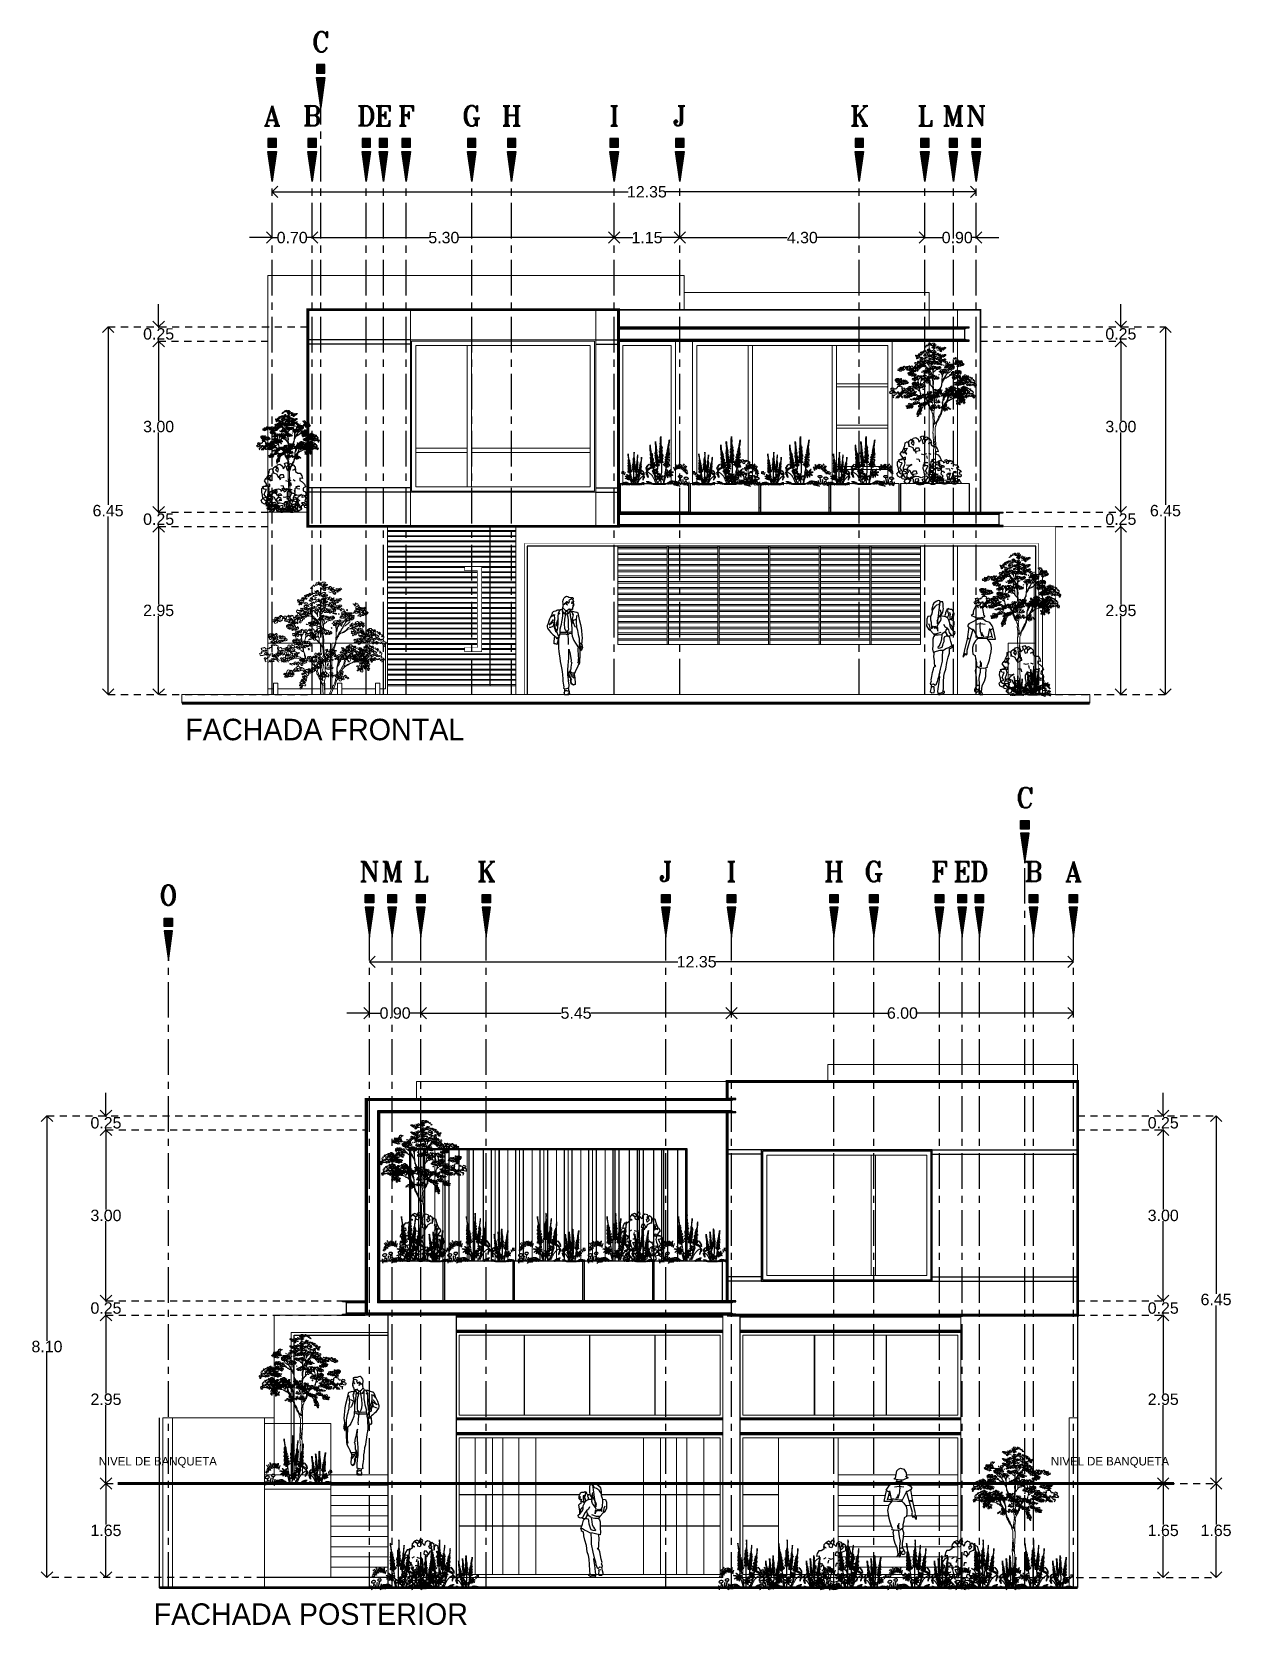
# Model space of a CAD drawing. Header units: metres. Extents: x -58 to 722, y -1100 to 345.
# Drawn here: x 19.11 to 40.15, y 103.31 to 131.26 of the extents above; entities that cross this region are included whole.
import ezdxf
from ezdxf.enums import TextEntityAlignment as Align

# ---------------------------------------------------------------- set-up
doc = ezdxf.new("R2010")
doc.units = ezdxf.units.M
doc.header["$MEASUREMENT"] = 0
for name, pattern in [('CENTER2', [1.125, 0.75, -0.125, 0.125, -0.125]), ('CENTERX2', [4, 2.5, -0.5, 0.5, -0.5]), ('HIDDEN2', [0.1875, 0.125, -0.0625])]:
    doc.linetypes.add(name, pattern=pattern)
doc.layers.get('0').update_dxf_attribs({"color": 255})
doc.layers.get('DEFPOINTS').update_dxf_attribs({"color": 250})
for name, color, linetype in [('FSR_ARQ_001TERRENO', 8, 'Continuous'), ('FSR_ARQ_005VEGETACION', 64, 'Continuous'), ('FSR_ARQ_007PROYECCIONES', 200, 'HIDDEN2'), ('FSR_ARQ_008MOBILIARIO', 115, 'Continuous'), ('FSR_ARQ_009ESCALERA', 40, 'Continuous'), ('FSR_ARQ_010MUROBAJO', 33, 'Continuous'), ('FSR_ARQ_014TEXTOS', 142, 'Continuous'), ('FSR_ARQ_015COTAS', 125, 'Continuous'), ('FSR_ARQ_016EJES', 135, 'CENTER2'), ('FSR_ARQ_017EJESTEXT', 135, 'Continuous'), ('FSR_ARQ_024LINEACORTE', 10, 'Continuous'), ('FSR_ARQ_028JARDINERAS', 133, 'Continuous'), ('FSR_ARQ_29PERFILES ACERO', 143, 'Continuous')]:
    doc.layers.add(name, color=color, linetype=linetype)
for name, color, linetype, lineweight in [('FSR_ARQ_002MURO', 150, 'Continuous', 30), ('FSR_ARQ_006ARBOLES', 74, 'Continuous', 0), ('FSR_ARQ_013VENTANAS', 4, 'Continuous', 5)]:
    doc.layers.add(name, color=color, linetype=linetype, lineweight=lineweight)
doc.styles.add('ESPACIOS', font='GOTHIC.TTF')
doc.styles.add('ROMANT', font='romant.shx')
doc.styles.add('style1', font='arial.ttf')
doc.dimstyles.new('PP_PACO', dxfattribs={"dimtxt": 0.18, "dimasz": 0.075, "dimexe": 0.075, "dimexo": 0, "dimgap": 0, "dimtad": 0, "dimtih": 1, "dimtoh": 1, "dimzin": 1, "dimdsep": 46, "dimtxsty": 'style1', "dimcen": 0.15, "dimse1": 1, "dimse2": 1, "dimclrd": 256, "dimclre": 256, "dimadec": 0, "dimazin": 0, "dimtfac": 1, "dimtmove": 0, "dimatfit": 3, "dimfxl": 0.075, "dimarcsym": 0})

msp = doc.modelspace()

# ---------------------------------------------------------------- texts
at = {"layer": 'FSR_ARQ_014TEXTOS', "char_height": 0.3768, "attachment_point": 1, "style": 'ESPACIOS'}
for s, insert in [('\\pxqc;FACHADA FRONTAL', (20.573, 119.214)), ('\\pxqc;FACHADA POSTERIOR', (20.327, 103.697))]:
    msp.add_mtext_dynamic_manual_height_columns(s, width=7.3592, gutter_width=0.565, heights=[0], dxfattribs=dict(at, insert=insert))
at = {"layer": 'FSR_ARQ_024LINEACORTE', "char_height": 0.15, "attachment_point": 1, "style": 'ESPACIOS'}
for insert in [(20.344, 106.266), (37.05, 106.266)]:
    msp.add_mtext_dynamic_manual_height_columns('\\pxqc;NIVEL DE BANQUETA', width=1.956, gutter_width=0.75, heights=[0], dxfattribs=dict(at, insert=insert))

# ---------------------------------------------------------------- blocks, each defined once
blk = doc.blocks.new('arbustos 01')
at = {"layer": 'FSR_ARQ_005VEGETACION', "color": 103}
for p, q in [((188.878, -31.325), (188.877, -31.318)), ((188.877, -31.318), (188.88, -31.327)), ((188.878, -31.334), (188.878, -31.325)), ((188.879, -31.341), (188.878, -31.334)), ((188.879, -31.349), (188.879, -31.341)), ((188.88, -31.357), (188.879, -31.349)), ((188.88, -31.327), (188.882, -31.334)), ((188.88, -31.365), (188.88, -31.357)), ((188.882, -31.342), (188.881, -31.35)), ((188.881, -31.35), (188.881, -31.358)), ((188.881, -31.358), (188.882, -31.366)), ((188.882, -31.334), (188.882, -31.342)), ((188.983, -31.261), (188.983, -31.253)), ((188.983, -31.253), (188.987, -31.26)), ((188.983, -31.27), (188.983, -31.261)), ((188.984, -31.278), (188.983, -31.27)), ((188.985, -31.287), (188.984, -31.278)), ((188.985, -31.295), (188.985, -31.287)), ((188.987, -31.304), (188.985, -31.295)), ((188.987, -31.26), (188.988, -31.268)), ((188.988, -31.313), (188.987, -31.304)), ((188.988, -31.268), (188.988, -31.276)), ((188.988, -31.276), (188.988, -31.284)), ((188.988, -31.284), (188.988, -31.291)), ((188.988, -31.291), (188.989, -31.299)), ((188.99, -31.321), (188.988, -31.313)), ((188.989, -31.299), (188.99, -31.306)), ((188.99, -31.306), (188.991, -31.314)), ((188.99, -31.33), (188.99, -31.321)), ((188.99, -31.337), (188.99, -31.33)), ((188.99, -31.345), (188.99, -31.337)), ((188.99, -31.353), (188.99, -31.345)), ((188.992, -31.362), (188.99, -31.353)), ((188.991, -31.314), (188.992, -31.321)), ((188.992, -31.321), (188.993, -31.329)), ((188.993, -31.37), (188.992, -31.362)), ((188.993, -31.329), (188.995, -31.337)), ((188.995, -31.337), (188.996, -31.345)), ((188.996, -31.345), (188.997, -31.352)), ((188.997, -31.352), (188.998, -31.36)), ((188.998, -31.36), (188.999, -31.368)), ((189.075, -31.348), (189.066, -31.347)), ((189.066, -31.347), (189.076, -31.354)), ((189.079, -31.332), (189.071, -31.331)), ((189.071, -31.331), (189.078, -31.335)), ((189.083, -31.348), (189.075, -31.348)), ((189.076, -31.354), (189.085, -31.358)), ((189.078, -31.335), (189.085, -31.339)), ((189.079, -31.284), (189.08, -31.277)), ((189.079, -31.293), (189.079, -31.284)), ((189.079, -31.301), (189.079, -31.293)), ((189.081, -31.308), (189.079, -31.301)), ((189.079, -31.33), (189.082, -31.323)), ((189.087, -31.331), (189.079, -31.332)), ((189.08, -31.277), (189.081, -31.269)), ((189.081, -31.206), (189.082, -31.198)), ((189.082, -31.214), (189.081, -31.206)), ((189.081, -31.269), (189.082, -31.261)), ((189.081, -31.316), (189.081, -31.308)), ((189.082, -31.323), (189.081, -31.316)), ((189.082, -31.198), (189.083, -31.191)), ((189.082, -31.221), (189.082, -31.214)), ((189.083, -31.229), (189.082, -31.221)), ((189.082, -31.237), (189.083, -31.229)), ((189.082, -31.245), (189.082, -31.237)), ((189.082, -31.253), (189.082, -31.245)), ((189.082, -31.261), (189.082, -31.253)), ((189.083, -31.191), (189.084, -31.182)), ((189.091, -31.347), (189.083, -31.348)), ((189.084, -31.182), (189.085, -31.175)), ((189.085, -31.175), (189.086, -31.167)), ((189.086, -31.191), (189.085, -31.199)), ((189.085, -31.199), (189.087, -31.206)), ((189.085, -31.339), (189.093, -31.342)), ((189.085, -31.358), (189.094, -31.36)), ((189.086, -31.16), (189.086, -31.153)), ((189.086, -31.153), (189.088, -31.16)), ((189.086, -31.167), (189.086, -31.16)), ((189.087, -31.176), (189.086, -31.183)), ((189.086, -31.183), (189.086, -31.191)), ((189.088, -31.167), (189.087, -31.176)), ((189.087, -31.206), (189.089, -31.213)), ((189.095, -31.33), (189.087, -31.331)), ((189.088, -31.16), (189.088, -31.167)), ((189.09, -31.267), (189.088, -31.275)), ((189.088, -31.275), (189.088, -31.283)), ((189.088, -31.283), (189.088, -31.291)), ((189.088, -31.291), (189.09, -31.299)), ((189.089, -31.213), (189.09, -31.221)), ((189.09, -31.221), (189.091, -31.229)), ((189.091, -31.236), (189.09, -31.245)), ((189.09, -31.245), (189.09, -31.252)), ((189.09, -31.252), (189.09, -31.259)), ((189.09, -31.259), (189.09, -31.267)), ((189.09, -31.299), (189.091, -31.306)), ((189.091, -31.229), (189.091, -31.236)), ((189.091, -31.306), (189.092, -31.314)), ((189.1, -31.346), (189.091, -31.347)), ((189.092, -31.314), (189.096, -31.321)), ((189.093, -31.342), (189.101, -31.343)), ((189.094, -31.36), (189.104, -31.362)), ((189.103, -31.326), (189.095, -31.33)), ((189.096, -31.321), (189.103, -31.326)), ((189.108, -31.343), (189.1, -31.346)), ((189.101, -31.343), (189.108, -31.343)), ((189.104, -31.362), (189.111, -31.363)), ((189.119, -31.363), (189.109, -31.367)), ((189.111, -31.363), (189.119, -31.363)), ((189.23, -31.367), (189.231, -31.36)), ((189.231, -31.36), (189.233, -31.352)), ((189.233, -31.352), (189.234, -31.345)), ((189.234, -31.338), (189.236, -31.33)), ((189.234, -31.345), (189.234, -31.338)), ((189.236, -31.33), (189.237, -31.323)), ((189.237, -31.323), (189.239, -31.315)), ((189.239, -31.352), (189.238, -31.359)), ((189.238, -31.359), (189.239, -31.368)), ((189.239, -31.315), (189.241, -31.308)), ((189.24, -31.344), (189.239, -31.352)), ((189.242, -31.337), (189.24, -31.344)), ((189.241, -31.301), (189.243, -31.293)), ((189.241, -31.308), (189.241, -31.301)), ((189.243, -31.329), (189.242, -31.337)), ((189.243, -31.293), (189.245, -31.285)), ((189.246, -31.322), (189.243, -31.329)), ((189.245, -31.285), (189.247, -31.277)), ((189.247, -31.292), (189.246, -31.299)), ((189.246, -31.299), (189.246, -31.307)), ((189.246, -31.307), (189.247, -31.315)), ((189.247, -31.315), (189.246, -31.322)), ((189.247, -31.277), (189.249, -31.27)), ((189.249, -31.277), (189.247, -31.285)), ((189.247, -31.285), (189.247, -31.292)), ((189.249, -31.27), (189.25, -31.262)), ((189.251, -31.27), (189.249, -31.277)), ((189.25, -31.262), (189.251, -31.254)), ((189.251, -31.254), (189.252, -31.247)), ((189.253, -31.262), (189.251, -31.27)), ((189.252, -31.24), (189.253, -31.232)), ((189.252, -31.247), (189.252, -31.24)), ((189.253, -31.232), (189.254, -31.225)), ((189.254, -31.232), (189.253, -31.24)), ((189.253, -31.24), (189.253, -31.247)), ((189.253, -31.247), (189.253, -31.254)), ((189.253, -31.254), (189.253, -31.262)), ((189.254, -31.225), (189.255, -31.217)), ((189.255, -31.224), (189.254, -31.232)), ((189.255, -31.217), (189.255, -31.224)), ((188.448, -31.673), (188.443, -31.674)), ((188.443, -31.674), (188.448, -31.677)), ((188.453, -31.617), (188.447, -31.618)), ((188.447, -31.618), (188.452, -31.619)), ((188.453, -31.634), (188.447, -31.635)), ((188.447, -31.635), (188.453, -31.637)), ((188.453, -31.653), (188.448, -31.653)), ((188.448, -31.653), (188.454, -31.656)), ((188.455, -31.672), (188.448, -31.673)), ((188.45, -31.494), (188.449, -31.489)), ((188.449, -31.489), (188.449, -31.494)), ((188.449, -31.494), (188.449, -31.499)), ((188.449, -31.499), (188.45, -31.505)), ((188.45, -31.499), (188.45, -31.494)), ((188.451, -31.505), (188.45, -31.499)), ((188.45, -31.505), (188.45, -31.51)), ((188.45, -31.51), (188.45, -31.515)), ((188.45, -31.515), (188.45, -31.52)), ((188.45, -31.52), (188.451, -31.525)), ((188.451, -31.51), (188.451, -31.505)), ((188.451, -31.515), (188.451, -31.51)), ((188.452, -31.52), (188.451, -31.515)), ((188.451, -31.525), (188.453, -31.531)), ((188.453, -31.526), (188.452, -31.52)), ((188.452, -31.619), (188.458, -31.62)), ((188.454, -31.531), (188.453, -31.526)), ((188.453, -31.531), (188.454, -31.536)), ((188.459, -31.616), (188.453, -31.617)), ((188.459, -31.633), (188.453, -31.634)), ((188.453, -31.637), (188.459, -31.638)), ((188.459, -31.651), (188.453, -31.653)), ((188.456, -31.536), (188.454, -31.531)), ((188.454, -31.536), (188.454, -31.541)), ((188.454, -31.541), (188.455, -31.546)), ((188.455, -31.552), (188.454, -31.557)), ((188.454, -31.557), (188.455, -31.562)), ((188.459, -31.605), (188.454, -31.607)), ((188.454, -31.607), (188.459, -31.608)), ((188.454, -31.656), (188.46, -31.657)), ((188.455, -31.546), (188.455, -31.552)), ((188.455, -31.562), (188.457, -31.567)), ((188.461, -31.67), (188.455, -31.672)), ((188.457, -31.542), (188.456, -31.536)), ((188.458, -31.547), (188.457, -31.542)), ((188.457, -31.567), (188.458, -31.572)), ((188.459, -31.552), (188.458, -31.547)), ((188.458, -31.572), (188.459, -31.578)), ((188.458, -31.62), (188.464, -31.62)), ((188.46, -31.557), (188.459, -31.552)), ((188.459, -31.578), (188.46, -31.583)), ((188.46, -31.6), (188.459, -31.605)), ((188.459, -31.608), (188.464, -31.608)), ((188.465, -31.614), (188.459, -31.616)), ((188.464, -31.63), (188.459, -31.633)), ((188.459, -31.638), (188.465, -31.638)), ((188.465, -31.648), (188.459, -31.651)), ((188.461, -31.563), (188.46, -31.557)), ((188.46, -31.583), (188.46, -31.588)), ((188.46, -31.588), (188.46, -31.594)), ((188.46, -31.594), (188.46, -31.6)), ((188.46, -31.657), (188.465, -31.658)), ((188.462, -31.568), (188.461, -31.563)), ((188.467, -31.667), (188.461, -31.67)), ((188.463, -31.573), (188.462, -31.568)), ((188.464, -31.578), (188.463, -31.573)), ((188.464, -31.583), (188.464, -31.578)), ((188.465, -31.588), (188.464, -31.583)), ((188.464, -31.608), (188.47, -31.608)), ((188.464, -31.62), (188.469, -31.62)), ((188.469, -31.626), (188.464, -31.63)), ((188.467, -31.593), (188.465, -31.588)), ((188.47, -31.612), (188.465, -31.614)), ((188.465, -31.638), (188.471, -31.638)), ((188.471, -31.645), (188.465, -31.648)), ((188.465, -31.658), (188.472, -31.658)), ((188.468, -31.599), (188.467, -31.593)), ((188.473, -31.664), (188.467, -31.667)), ((188.469, -31.604), (188.468, -31.599)), ((188.469, -31.609), (188.469, -31.604)), ((188.469, -31.62), (188.475, -31.618)), ((188.475, -31.62), (188.469, -31.626)), ((188.47, -31.608), (188.475, -31.607)), ((188.475, -31.607), (188.47, -31.612)), ((188.471, -31.638), (188.477, -31.637)), ((188.477, -31.641), (188.471, -31.645)), ((188.472, -31.658), (188.477, -31.658)), ((188.478, -31.662), (188.473, -31.664)), ((188.481, -31.674), (188.473, -31.68)), ((188.475, -31.618), (188.48, -31.615)), ((188.48, -31.615), (188.475, -31.62)), ((188.475, -31.677), (188.48, -31.675)), ((188.477, -31.637), (188.483, -31.635)), ((188.483, -31.635), (188.477, -31.641)), ((188.477, -31.658), (188.483, -31.656)), ((188.483, -31.658), (188.478, -31.662)), ((188.48, -31.675), (188.486, -31.67)), ((188.486, -31.67), (188.481, -31.674)), ((188.483, -31.656), (188.488, -31.654)), ((188.488, -31.654), (188.483, -31.658)), ((188.546, -31.648), (188.54, -31.648)), ((188.54, -31.648), (188.548, -31.649)), ((188.547, -31.633), (188.541, -31.633)), ((188.541, -31.633), (188.548, -31.634)), ((188.548, -31.604), (188.542, -31.604)), ((188.542, -31.604), (188.549, -31.605)), ((188.549, -31.591), (188.544, -31.591)), ((188.544, -31.591), (188.551, -31.594)), ((188.551, -31.62), (188.544, -31.621)), ((188.544, -31.621), (188.55, -31.621)), ((188.551, -31.662), (188.544, -31.663)), ((188.544, -31.663), (188.551, -31.664)), ((188.553, -31.646), (188.546, -31.648)), ((188.552, -31.632), (188.547, -31.633)), ((188.553, -31.603), (188.548, -31.604)), ((188.548, -31.634), (188.554, -31.635)), ((188.548, -31.649), (188.554, -31.65)), ((188.554, -31.59), (188.549, -31.591)), ((188.549, -31.605), (188.556, -31.607)), ((188.55, -31.621), (188.556, -31.622)), ((188.557, -31.577), (188.551, -31.577)), ((188.551, -31.577), (188.557, -31.579)), ((188.551, -31.594), (188.559, -31.596)), ((188.556, -31.619), (188.551, -31.62)), ((188.557, -31.661), (188.551, -31.662)), ((188.551, -31.664), (188.559, -31.665)), ((188.558, -31.631), (188.552, -31.632)), ((188.559, -31.602), (188.553, -31.603)), ((188.56, -31.645), (188.553, -31.646)), ((188.561, -31.589), (188.554, -31.59)), ((188.554, -31.635), (188.562, -31.636)), ((188.554, -31.65), (188.563, -31.651)), ((188.56, -31.561), (188.555, -31.565)), ((188.555, -31.565), (188.561, -31.568)), ((188.556, -31.607), (188.564, -31.607)), ((188.563, -31.617), (188.556, -31.619)), ((188.556, -31.622), (188.564, -31.622)), ((188.562, -31.576), (188.557, -31.577)), ((188.557, -31.579), (188.563, -31.579)), ((188.562, -31.66), (188.557, -31.661)), ((188.565, -31.629), (188.558, -31.631)), ((188.566, -31.674), (188.558, -31.677)), ((188.559, -31.596), (188.565, -31.596)), ((188.566, -31.6), (188.559, -31.602)), ((188.559, -31.665), (188.564, -31.665)), ((188.563, -31.556), (188.56, -31.561)), ((188.565, -31.643), (188.56, -31.645)), ((188.561, -31.568), (188.566, -31.569)), ((188.567, -31.587), (188.561, -31.589)), ((188.567, -31.574), (188.562, -31.576)), ((188.562, -31.636), (188.568, -31.637)), ((188.57, -31.657), (188.562, -31.66)), ((188.564, -31.491), (188.563, -31.497)), ((188.563, -31.497), (188.564, -31.502)), ((188.564, -31.551), (188.563, -31.556)), ((188.563, -31.579), (188.569, -31.58)), ((188.569, -31.615), (188.563, -31.617)), ((188.563, -31.651), (188.57, -31.651)), ((188.565, -31.486), (188.564, -31.491)), ((188.564, -31.502), (188.564, -31.508)), ((188.564, -31.508), (188.564, -31.513)), ((188.564, -31.513), (188.564, -31.518)), ((188.564, -31.518), (188.564, -31.524)), ((188.564, -31.524), (188.565, -31.529)), ((188.565, -31.54), (188.564, -31.546)), ((188.564, -31.546), (188.564, -31.551)), ((188.564, -31.607), (188.569, -31.608)), ((188.564, -31.622), (188.571, -31.622)), ((188.564, -31.665), (188.572, -31.665)), ((188.566, -31.481), (188.565, -31.486)), ((188.565, -31.529), (188.566, -31.535)), ((188.566, -31.535), (188.565, -31.54)), ((188.565, -31.596), (188.57, -31.596)), ((188.571, -31.626), (188.565, -31.629)), ((188.573, -31.64), (188.565, -31.643)), ((188.566, -31.46), (188.567, -31.465)), ((188.567, -31.476), (188.566, -31.481)), ((188.566, -31.569), (188.572, -31.569)), ((188.571, -31.597), (188.566, -31.6)), ((188.572, -31.671), (188.566, -31.674)), ((188.568, -31.464), (188.567, -31.459)), ((188.567, -31.465), (188.567, -31.47)), ((188.567, -31.47), (188.567, -31.476)), ((188.573, -31.571), (188.567, -31.574)), ((188.574, -31.584), (188.567, -31.587)), ((188.569, -31.471), (188.568, -31.464)), ((188.568, -31.637), (188.576, -31.637)), ((188.57, -31.476), (188.569, -31.471)), ((188.569, -31.492), (188.57, -31.486)), ((188.569, -31.497), (188.569, -31.492)), ((188.569, -31.503), (188.569, -31.497)), ((188.57, -31.508), (188.569, -31.503)), ((188.569, -31.58), (188.575, -31.58)), ((188.569, -31.608), (188.576, -31.607)), ((188.574, -31.611), (188.569, -31.615)), ((188.57, -31.481), (188.57, -31.476)), ((188.57, -31.486), (188.57, -31.481)), ((188.57, -31.514), (188.57, -31.508)), ((188.57, -31.519), (188.57, -31.514)), ((188.57, -31.525), (188.57, -31.519)), ((188.571, -31.531), (188.57, -31.525)), ((188.57, -31.558), (188.571, -31.552)), ((188.57, -31.563), (188.57, -31.558)), ((188.572, -31.568), (188.57, -31.563)), ((188.57, -31.596), (188.576, -31.595)), ((188.57, -31.651), (188.578, -31.651)), ((188.577, -31.654), (188.57, -31.657)), ((188.572, -31.536), (188.571, -31.531)), ((188.571, -31.552), (188.572, -31.547)), ((188.576, -31.595), (188.571, -31.597)), ((188.571, -31.622), (188.578, -31.621)), ((188.576, -31.623), (188.571, -31.626)), ((188.572, -31.542), (188.572, -31.536)), ((188.572, -31.547), (188.572, -31.542)), ((188.572, -31.569), (188.578, -31.569)), ((188.572, -31.665), (188.577, -31.665)), ((188.58, -31.667), (188.572, -31.671)), ((188.578, -31.569), (188.573, -31.571)), ((188.581, -31.636), (188.573, -31.64)), ((188.581, -31.58), (188.574, -31.584)), ((188.582, -31.605), (188.574, -31.611)), ((188.575, -31.58), (188.581, -31.58)), ((188.576, -31.607), (188.582, -31.605)), ((188.584, -31.619), (188.576, -31.623)), ((188.576, -31.637), (188.581, -31.636)), ((188.584, -31.649), (188.577, -31.654)), ((188.577, -31.665), (188.583, -31.665)), ((188.578, -31.621), (188.584, -31.619)), ((188.578, -31.651), (188.584, -31.649)), ((188.588, -31.664), (188.58, -31.667)), ((188.583, -31.665), (188.588, -31.664)), ((188.584, -31.649), (188.59, -31.648)), ((188.59, -31.648), (188.584, -31.649)), ((188.618, -31.664), (188.613, -31.663)), ((188.613, -31.663), (188.618, -31.666)), ((188.619, -31.634), (188.614, -31.632)), ((188.614, -31.632), (188.62, -31.635)), ((188.62, -31.655), (188.614, -31.653)), ((188.614, -31.653), (188.621, -31.656)), ((188.625, -31.664), (188.618, -31.664)), ((188.618, -31.666), (188.624, -31.668)), ((188.624, -31.632), (188.619, -31.634)), ((188.625, -31.643), (188.619, -31.643)), ((188.619, -31.643), (188.626, -31.646)), ((188.62, -31.635), (188.626, -31.638)), ((188.626, -31.655), (188.62, -31.655)), ((188.621, -31.656), (188.627, -31.658)), ((188.625, -31.627), (188.624, -31.632)), ((188.624, -31.668), (188.63, -31.67)), ((188.626, -31.616), (188.625, -31.622)), ((188.625, -31.622), (188.625, -31.627)), ((188.63, -31.643), (188.625, -31.643)), ((188.63, -31.663), (188.625, -31.664)), ((188.627, -31.605), (188.626, -31.611)), ((188.626, -31.611), (188.626, -31.616)), ((188.626, -31.638), (188.631, -31.639)), ((188.626, -31.646), (188.631, -31.648)), ((188.632, -31.654), (188.626, -31.655)), ((188.628, -31.594), (188.627, -31.6)), ((188.627, -31.6), (188.627, -31.605)), ((188.627, -31.658), (188.632, -31.659)), ((188.629, -31.589), (188.628, -31.594)), ((188.63, -31.578), (188.629, -31.583)), ((188.629, -31.583), (188.629, -31.589)), ((188.632, -31.567), (188.63, -31.573)), ((188.63, -31.573), (188.63, -31.578)), ((188.636, -31.641), (188.63, -31.643)), ((188.636, -31.662), (188.63, -31.663)), ((188.63, -31.67), (188.638, -31.671)), ((188.631, -31.639), (188.637, -31.64)), ((188.631, -31.648), (188.638, -31.648)), ((188.633, -31.556), (188.632, -31.562)), ((188.632, -31.562), (188.632, -31.567)), ((188.632, -31.596), (188.633, -31.59)), ((188.632, -31.602), (188.632, -31.596)), ((188.632, -31.608), (188.632, -31.602)), ((188.632, -31.613), (188.632, -31.608)), ((188.632, -31.619), (188.632, -31.613)), ((188.632, -31.624), (188.632, -31.619)), ((188.632, -31.629), (188.632, -31.624)), ((188.632, -31.634), (188.632, -31.629)), ((188.638, -31.652), (188.632, -31.654)), ((188.632, -31.659), (188.638, -31.659)), ((188.634, -31.551), (188.633, -31.556)), ((188.633, -31.59), (188.634, -31.584)), ((188.635, -31.541), (188.634, -31.546)), ((188.634, -31.546), (188.634, -31.551)), ((188.634, -31.562), (188.635, -31.556)), ((188.634, -31.568), (188.634, -31.562)), ((188.634, -31.573), (188.634, -31.568)), ((188.634, -31.578), (188.634, -31.573)), ((188.634, -31.584), (188.634, -31.578)), ((188.636, -31.519), (188.635, -31.524)), ((188.635, -31.524), (188.635, -31.53)), ((188.635, -31.53), (188.635, -31.536)), ((188.635, -31.536), (188.635, -31.541)), ((188.635, -31.556), (188.636, -31.549)), ((188.639, -31.514), (188.636, -31.519)), ((188.636, -31.549), (188.637, -31.544)), ((188.642, -31.639), (188.636, -31.641)), ((188.643, -31.659), (188.636, -31.662)), ((188.643, -31.674), (188.636, -31.677)), ((188.637, -31.544), (188.638, -31.538)), ((188.637, -31.64), (188.642, -31.639)), ((188.638, -31.531), (188.639, -31.526)), ((188.638, -31.538), (188.638, -31.531)), ((188.638, -31.648), (188.643, -31.648)), ((188.643, -31.648), (188.638, -31.652)), ((188.638, -31.659), (188.643, -31.659)), ((188.638, -31.671), (188.644, -31.671)), ((188.639, -31.519), (188.639, -31.514)), ((188.639, -31.526), (188.639, -31.519)), ((188.649, -31.671), (188.643, -31.674)), ((188.644, -31.671), (188.649, -31.671)), ((188.686, -31.675), (188.681, -31.674)), ((188.681, -31.674), (188.687, -31.679)), ((188.697, -31.654), (188.692, -31.656)), ((188.692, -31.656), (188.698, -31.66)), ((188.699, -31.664), (188.694, -31.664)), ((188.694, -31.664), (188.699, -31.67)), ((188.701, -31.649), (188.697, -31.654)), ((188.698, -31.66), (188.704, -31.661)), ((188.705, -31.664), (188.699, -31.664)), ((188.699, -31.67), (188.706, -31.672)), ((188.706, -31.675), (188.7, -31.675)), ((188.702, -31.643), (188.701, -31.649)), ((188.703, -31.637), (188.702, -31.643)), ((188.704, -31.631), (188.703, -31.637)), ((188.705, -31.626), (188.704, -31.631)), ((188.704, -31.661), (188.71, -31.662)), ((188.706, -31.62), (188.705, -31.626)), ((188.71, -31.662), (188.705, -31.664)), ((188.707, -31.615), (188.706, -31.62)), ((188.706, -31.651), (188.707, -31.646)), ((188.706, -31.656), (188.706, -31.651)), ((188.708, -31.662), (188.706, -31.656)), ((188.706, -31.672), (188.712, -31.673)), ((188.712, -31.673), (188.706, -31.675)), ((188.708, -31.61), (188.707, -31.615)), ((188.707, -31.646), (188.708, -31.64)), ((188.709, -31.598), (188.708, -31.604)), ((188.708, -31.604), (188.708, -31.61)), ((188.708, -31.64), (188.709, -31.635)), ((188.71, -31.571), (188.709, -31.576)), ((188.709, -31.576), (188.71, -31.582)), ((188.71, -31.587), (188.709, -31.593)), ((188.709, -31.593), (188.709, -31.598)), ((188.709, -31.63), (188.71, -31.624)), ((188.709, -31.635), (188.709, -31.63)), ((188.711, -31.565), (188.71, -31.571)), ((188.71, -31.582), (188.71, -31.587)), ((188.71, -31.603), (188.711, -31.597)), ((188.71, -31.609), (188.71, -31.603)), ((188.71, -31.614), (188.71, -31.609)), ((188.71, -31.619), (188.71, -31.614)), ((188.71, -31.624), (188.71, -31.619)), ((188.713, -31.559), (188.711, -31.565)), ((188.711, -31.581), (188.712, -31.576)), ((188.711, -31.587), (188.711, -31.581)), ((188.711, -31.592), (188.711, -31.587)), ((188.711, -31.597), (188.711, -31.592)), ((188.712, -31.57), (188.713, -31.564)), ((188.712, -31.576), (188.712, -31.57)), ((188.713, -31.564), (188.713, -31.559)), ((188.881, -31.572), (188.872, -31.572)), ((188.872, -31.572), (188.88, -31.573)), ((188.884, -31.502), (188.874, -31.502)), ((188.874, -31.502), (188.884, -31.503)), ((188.887, -31.48), (188.879, -31.481)), ((188.879, -31.481), (188.888, -31.483)), ((188.889, -31.65), (188.879, -31.65)), ((188.879, -31.65), (188.889, -31.652)), ((188.88, -31.372), (188.88, -31.365)), ((188.881, -31.381), (188.88, -31.372)), ((188.88, -31.573), (188.887, -31.574)), ((188.881, -31.388), (188.881, -31.381)), ((188.881, -31.396), (188.881, -31.388)), ((188.881, -31.404), (188.881, -31.396)), ((188.881, -31.411), (188.881, -31.404)), ((188.882, -31.419), (188.881, -31.411)), ((188.89, -31.463), (188.881, -31.464)), ((188.881, -31.464), (188.889, -31.467)), ((188.89, -31.522), (188.881, -31.523)), ((188.881, -31.523), (188.888, -31.524)), ((188.892, -31.571), (188.881, -31.572)), ((188.889, -31.593), (188.881, -31.593)), ((188.881, -31.593), (188.889, -31.593)), ((188.882, -31.366), (188.883, -31.374)), ((188.883, -31.426), (188.882, -31.419)), ((188.883, -31.374), (188.884, -31.382)), ((188.884, -31.433), (188.883, -31.426)), ((188.884, -31.382), (188.885, -31.39)), ((188.886, -31.441), (188.884, -31.433)), ((188.895, -31.499), (188.884, -31.502)), ((188.884, -31.503), (188.893, -31.504)), ((188.892, -31.631), (188.884, -31.632)), ((188.884, -31.632), (188.897, -31.633)), ((188.885, -31.39), (188.885, -31.397)), ((188.885, -31.397), (188.887, -31.405)), ((188.885, -31.465), (188.887, -31.457)), ((188.895, -31.548), (188.885, -31.549)), ((188.885, -31.549), (188.897, -31.55)), ((188.887, -31.449), (188.886, -31.441)), ((188.887, -31.405), (188.888, -31.414)), ((188.887, -31.457), (188.887, -31.449)), ((188.897, -31.476), (188.887, -31.48)), ((188.887, -31.574), (188.897, -31.575)), ((188.888, -31.414), (188.89, -31.421)), ((188.888, -31.483), (188.896, -31.484)), ((188.888, -31.524), (188.896, -31.526)), ((188.889, -31.467), (188.896, -31.468)), ((188.897, -31.591), (188.889, -31.593)), ((188.889, -31.593), (188.902, -31.594)), ((188.898, -31.608), (188.889, -31.61)), ((188.889, -31.61), (188.897, -31.61)), ((188.896, -31.65), (188.889, -31.65)), ((188.889, -31.652), (188.902, -31.654)), ((188.89, -31.421), (188.891, -31.429)), ((188.899, -31.461), (188.89, -31.463)), ((188.9, -31.519), (188.89, -31.522)), ((188.891, -31.429), (188.892, -31.438)), ((188.902, -31.67), (188.891, -31.672)), ((188.891, -31.672), (188.898, -31.674)), ((188.892, -31.438), (188.895, -31.446)), ((188.9, -31.569), (188.892, -31.571)), ((188.899, -31.629), (188.892, -31.631)), ((188.893, -31.504), (188.905, -31.504)), ((188.895, -31.446), (188.9, -31.454)), ((188.905, -31.495), (188.895, -31.499)), ((188.907, -31.545), (188.895, -31.548)), ((188.896, -31.468), (188.904, -31.468)), ((188.896, -31.484), (188.908, -31.484)), ((188.896, -31.526), (188.904, -31.526)), ((188.905, -31.649), (188.896, -31.65)), ((188.904, -31.468), (188.897, -31.476)), ((188.897, -31.55), (188.905, -31.551)), ((188.897, -31.575), (188.907, -31.575)), ((188.909, -31.588), (188.897, -31.591)), ((188.897, -31.61), (188.905, -31.611)), ((188.897, -31.633), (188.906, -31.633)), ((188.906, -31.607), (188.898, -31.608)), ((188.898, -31.674), (188.908, -31.675)), ((188.908, -31.457), (188.899, -31.461)), ((188.912, -31.626), (188.899, -31.629)), ((188.9, -31.454), (188.908, -31.457)), ((188.912, -31.514), (188.9, -31.519)), ((188.926, -31.559), (188.9, -31.569)), ((188.902, -31.594), (188.91, -31.594)), ((188.902, -31.654), (188.909, -31.655)), ((188.914, -31.668), (188.902, -31.67)), ((188.904, -31.526), (188.912, -31.527)), ((188.914, -31.489), (188.905, -31.495)), ((188.905, -31.504), (188.915, -31.503)), ((188.905, -31.551), (188.916, -31.551)), ((188.905, -31.611), (188.917, -31.611)), ((188.912, -31.648), (188.905, -31.649)), ((188.916, -31.603), (188.906, -31.607)), ((188.906, -31.633), (188.919, -31.633)), ((188.916, -31.54), (188.907, -31.545)), ((188.907, -31.575), (188.916, -31.575)), ((188.908, -31.484), (188.916, -31.483)), ((188.917, -31.584), (188.909, -31.588)), ((188.909, -31.655), (188.922, -31.656)), ((188.91, -31.594), (188.917, -31.594)), ((188.92, -31.509), (188.912, -31.514)), ((188.912, -31.527), (188.924, -31.527)), ((188.92, -31.623), (188.912, -31.626)), ((188.921, -31.645), (188.912, -31.648)), ((188.923, -31.482), (188.914, -31.489)), ((188.922, -31.666), (188.914, -31.668)), ((188.915, -31.503), (188.924, -31.501)), ((188.916, -31.483), (188.923, -31.482)), ((188.925, -31.534), (188.916, -31.54)), ((188.916, -31.551), (188.927, -31.551)), ((188.916, -31.575), (188.924, -31.574)), ((188.924, -31.601), (188.916, -31.603)), ((188.925, -31.579), (188.917, -31.584)), ((188.917, -31.594), (188.925, -31.593)), ((188.917, -31.611), (188.926, -31.611)), ((188.919, -31.633), (188.927, -31.633)), ((188.924, -31.501), (188.92, -31.509)), ((188.933, -31.618), (188.92, -31.623)), ((188.929, -31.642), (188.921, -31.645)), ((188.922, -31.656), (188.93, -31.655)), ((188.929, -31.663), (188.922, -31.666)), ((188.924, -31.527), (188.932, -31.525)), ((188.924, -31.574), (188.932, -31.571)), ((188.935, -31.595), (188.924, -31.601)), ((188.932, -31.525), (188.925, -31.534)), ((188.932, -31.571), (188.925, -31.579)), ((188.925, -31.593), (188.935, -31.591)), ((188.936, -31.549), (188.926, -31.559)), ((188.926, -31.611), (188.933, -31.611)), ((188.927, -31.551), (188.936, -31.549)), ((188.927, -31.633), (188.939, -31.631)), ((188.939, -31.637), (188.929, -31.642)), ((188.94, -31.659), (188.929, -31.663)), ((188.93, -31.655), (188.941, -31.653)), ((188.933, -31.611), (188.946, -31.61)), ((188.945, -31.613), (188.933, -31.618)), ((188.935, -31.591), (188.944, -31.589)), ((188.944, -31.589), (188.935, -31.595)), ((188.939, -31.631), (188.949, -31.629)), ((188.949, -31.629), (188.939, -31.637)), ((188.949, -31.651), (188.94, -31.659)), ((188.941, -31.653), (188.949, -31.651)), ((188.954, -31.608), (188.945, -31.613)), ((188.946, -31.61), (188.954, -31.608)), ((188.946, -31.675), (188.953, -31.673)), ((188.953, -31.673), (188.966, -31.669)), ((188.965, -31.669), (188.953, -31.675)), ((188.974, -31.664), (188.965, -31.669)), ((188.966, -31.669), (188.974, -31.664)), ((188.976, -31.478), (188.968, -31.478)), ((188.968, -31.478), (188.977, -31.482)), ((188.973, -31.544), (188.982, -31.542)), ((188.983, -31.544), (188.973, -31.544)), ((188.983, -31.522), (188.975, -31.521)), ((188.975, -31.521), (188.983, -31.524)), ((188.982, -31.564), (188.975, -31.565)), ((188.975, -31.565), (188.982, -31.565)), ((188.985, -31.445), (188.976, -31.445)), ((188.976, -31.445), (188.984, -31.45)), ((188.984, -31.461), (188.976, -31.461)), ((188.976, -31.461), (188.987, -31.465)), ((188.984, -31.478), (188.976, -31.478)), ((188.977, -31.482), (188.987, -31.486)), ((188.986, -31.433), (188.979, -31.432)), ((188.979, -31.432), (188.987, -31.435)), ((188.988, -31.502), (188.979, -31.502)), ((188.979, -31.502), (188.99, -31.506)), ((188.99, -31.587), (188.981, -31.587)), ((188.981, -31.587), (188.989, -31.588)), ((188.982, -31.542), (188.989, -31.543)), ((188.992, -31.563), (188.982, -31.564)), ((188.982, -31.565), (188.993, -31.567)), ((188.982, -31.616), (188.99, -31.614)), ((188.991, -31.615), (188.982, -31.616)), ((188.993, -31.522), (188.983, -31.522)), ((188.983, -31.524), (188.994, -31.527)), ((188.994, -31.542), (188.983, -31.544)), ((188.992, -31.637), (188.983, -31.636)), ((188.983, -31.636), (188.991, -31.638)), ((188.992, -31.656), (188.983, -31.656)), ((188.983, -31.656), (188.992, -31.659)), ((188.984, -31.45), (188.992, -31.453)), ((188.993, -31.46), (188.984, -31.461)), ((188.996, -31.477), (188.984, -31.478)), ((188.995, -31.444), (188.985, -31.445)), ((188.994, -31.433), (188.986, -31.433)), ((188.987, -31.435), (188.996, -31.438)), ((188.987, -31.465), (188.995, -31.467)), ((188.987, -31.486), (188.996, -31.488)), ((188.997, -31.5), (188.988, -31.502)), ((188.989, -31.543), (189.001, -31.546)), ((188.989, -31.588), (189, -31.591)), ((188.99, -31.506), (188.999, -31.508)), ((189, -31.586), (188.99, -31.587)), ((188.99, -31.614), (188.999, -31.615)), ((189.002, -31.614), (188.991, -31.615)), ((188.991, -31.638), (189.001, -31.639)), ((188.992, -31.395), (188.993, -31.387)), ((188.992, -31.403), (188.992, -31.395)), ((188.992, -31.41), (188.992, -31.403)), ((188.993, -31.418), (188.992, -31.41)), ((188.992, -31.453), (189.001, -31.455)), ((189.001, -31.561), (188.992, -31.563)), ((189.002, -31.636), (188.992, -31.637)), ((189.002, -31.656), (188.992, -31.656)), ((188.992, -31.659), (188.999, -31.662)), ((188.993, -31.379), (188.993, -31.37)), ((188.993, -31.387), (188.993, -31.379)), ((188.993, -31.425), (188.993, -31.418)), ((189, -31.459), (188.993, -31.46)), ((189.002, -31.52), (188.993, -31.522)), ((188.993, -31.567), (189.004, -31.568)), ((189.002, -31.43), (188.994, -31.433)), ((188.994, -31.527), (189.005, -31.53)), ((189.003, -31.539), (188.994, -31.542)), ((189.002, -31.442), (188.995, -31.444)), ((188.995, -31.467), (189.003, -31.468)), ((188.996, -31.438), (189.003, -31.438)), ((189.004, -31.474), (188.996, -31.477)), ((188.996, -31.488), (189.003, -31.488)), ((189.005, -31.497), (188.997, -31.5)), ((188.999, -31.368), (188.999, -31.376)), ((188.999, -31.376), (189, -31.384)), ((188.999, -31.508), (189.01, -31.509)), ((188.999, -31.615), (189.006, -31.616)), ((188.999, -31.662), (189.01, -31.665)), ((189, -31.384), (189.001, -31.392)), ((189.008, -31.457), (189, -31.459)), ((189.012, -31.583), (189, -31.586)), ((189, -31.591), (189.008, -31.592)), ((189.001, -31.392), (189.002, -31.399)), ((189.001, -31.455), (189.01, -31.455)), ((189.001, -31.546), (189.009, -31.547)), ((189.012, -31.558), (189.001, -31.561)), ((189.001, -31.639), (189.008, -31.64)), ((189.002, -31.399), (189.003, -31.407)), ((189.01, -31.426), (189.002, -31.43)), ((189.011, -31.438), (189.002, -31.442)), ((189.011, -31.518), (189.002, -31.52)), ((189.014, -31.611), (189.002, -31.614)), ((189.009, -31.635), (189.002, -31.636)), ((189.01, -31.655), (189.002, -31.656)), ((189.003, -31.407), (189.004, -31.414)), ((189.003, -31.438), (189.011, -31.438)), ((189.003, -31.468), (189.012, -31.468)), ((189.003, -31.488), (189.011, -31.488)), ((189.014, -31.536), (189.003, -31.539)), ((189.004, -31.414), (189.004, -31.422)), ((189.004, -31.422), (189.012, -31.425)), ((189.012, -31.471), (189.004, -31.474)), ((189.004, -31.568), (189.011, -31.569)), ((189.013, -31.493), (189.005, -31.497)), ((189.005, -31.53), (189.012, -31.531)), ((189.006, -31.616), (189.014, -31.616)), ((189.019, -31.452), (189.008, -31.457)), ((189.008, -31.592), (189.016, -31.593)), ((189.008, -31.64), (189.02, -31.642)), ((189.009, -31.547), (189.02, -31.548)), ((189.021, -31.632), (189.009, -31.635)), ((189.019, -31.422), (189.01, -31.426)), ((189.01, -31.455), (189.019, -31.452)), ((189.01, -31.509), (189.018, -31.509)), ((189.021, -31.653), (189.01, -31.655)), ((189.01, -31.665), (189.019, -31.667)), ((189.011, -31.488), (189.02, -31.486)), ((189.018, -31.514), (189.011, -31.518)), ((189.011, -31.569), (189.022, -31.569)), ((189.012, -31.425), (189.019, -31.422)), ((189.012, -31.468), (189.02, -31.466)), ((189.02, -31.466), (189.012, -31.471)), ((189.012, -31.531), (189.021, -31.531)), ((189.021, -31.554), (189.012, -31.558)), ((189.022, -31.579), (189.012, -31.583)), ((189.02, -31.486), (189.013, -31.493)), ((189.022, -31.532), (189.014, -31.536)), ((189.024, -31.606), (189.014, -31.611)), ((189.014, -31.616), (189.025, -31.616)), ((189.016, -31.593), (189.028, -31.594)), ((189.018, -31.509), (189.026, -31.508)), ((189.026, -31.508), (189.018, -31.514)), ((189.019, -31.667), (189.03, -31.668)), ((189.02, -31.548), (189.029, -31.547)), ((189.02, -31.642), (189.032, -31.642)), ((189.021, -31.531), (189.03, -31.53)), ((189.03, -31.55), (189.021, -31.554)), ((189.03, -31.627), (189.021, -31.632)), ((189.033, -31.65), (189.021, -31.653)), ((189.03, -31.53), (189.022, -31.532)), ((189.022, -31.569), (189.033, -31.569)), ((189.031, -31.574), (189.022, -31.579)), ((189.034, -31.602), (189.024, -31.606)), ((189.025, -31.616), (189.033, -31.616)), ((189.028, -31.594), (189.038, -31.595)), ((189.029, -31.547), (189.037, -31.545)), ((189.037, -31.545), (189.03, -31.55)), ((189.042, -31.619), (189.03, -31.627)), ((189.03, -31.668), (189.039, -31.668)), ((189.041, -31.566), (189.031, -31.574)), ((189.032, -31.642), (189.042, -31.641)), ((189.033, -31.569), (189.041, -31.566)), ((189.033, -31.616), (189.042, -31.615)), ((189.042, -31.646), (189.033, -31.65)), ((189.045, -31.594), (189.034, -31.602)), ((189.038, -31.595), (189.045, -31.594)), ((189.039, -31.668), (189.049, -31.666)), ((189.047, -31.671), (189.039, -31.675)), ((189.042, -31.615), (189.051, -31.614)), ((189.051, -31.614), (189.042, -31.619)), ((189.042, -31.641), (189.05, -31.639)), ((189.05, -31.639), (189.042, -31.646)), ((189.056, -31.664), (189.047, -31.671)), ((189.049, -31.666), (189.056, -31.664)), ((189.058, -31.562), (189.051, -31.56)), ((189.051, -31.56), (189.06, -31.565)), ((189.06, -31.655), (189.052, -31.652)), ((189.052, -31.652), (189.06, -31.655)), ((189.061, -31.447), (189.053, -31.444)), ((189.053, -31.444), (189.062, -31.447)), ((189.064, -31.615), (189.055, -31.614)), ((189.055, -31.614), (189.063, -31.617)), ((189.063, -31.469), (189.056, -31.467)), ((189.056, -31.467), (189.067, -31.472)), ((189.063, -31.639), (189.056, -31.637)), ((189.056, -31.637), (189.064, -31.64)), ((189.066, -31.537), (189.057, -31.536)), ((189.057, -31.536), (189.064, -31.543)), ((189.067, -31.563), (189.058, -31.562)), ((189.068, -31.515), (189.059, -31.513)), ((189.059, -31.513), (189.071, -31.518)), ((189.06, -31.565), (189.071, -31.571)), ((189.068, -31.658), (189.06, -31.655)), ((189.06, -31.655), (189.069, -31.658)), ((189.069, -31.449), (189.061, -31.447)), ((189.071, -31.406), (189.062, -31.403)), ((189.062, -31.403), (189.073, -31.41)), ((189.062, -31.447), (189.071, -31.453)), ((189.071, -31.469), (189.063, -31.469)), ((189.07, -31.586), (189.063, -31.584)), ((189.063, -31.584), (189.071, -31.591)), ((189.063, -31.617), (189.074, -31.621)), ((189.072, -31.64), (189.063, -31.639)), ((189.064, -31.543), (189.076, -31.548)), ((189.071, -31.616), (189.064, -31.615)), ((189.064, -31.64), (189.075, -31.644)), ((189.074, -31.386), (189.065, -31.384)), ((189.065, -31.384), (189.076, -31.392)), ((189.073, -31.492), (189.065, -31.492)), ((189.065, -31.492), (189.076, -31.499)), ((189.073, -31.429), (189.066, -31.427)), ((189.066, -31.427), (189.078, -31.433)), ((189.073, -31.537), (189.066, -31.537)), ((189.067, -31.472), (189.079, -31.478)), ((189.074, -31.563), (189.067, -31.563)), ((189.075, -31.516), (189.068, -31.515)), ((189.075, -31.659), (189.068, -31.658)), ((189.081, -31.45), (189.069, -31.449)), ((189.069, -31.658), (189.078, -31.661)), ((189.082, -31.587), (189.07, -31.586)), ((189.081, -31.407), (189.071, -31.406)), ((189.071, -31.453), (189.081, -31.457)), ((189.078, -31.469), (189.071, -31.469)), ((189.071, -31.518), (189.081, -31.523)), ((189.071, -31.571), (189.081, -31.575)), ((189.071, -31.591), (189.079, -31.596)), ((189.079, -31.616), (189.071, -31.616)), ((189.084, -31.64), (189.072, -31.64)), ((189.081, -31.37), (189.073, -31.369)), ((189.073, -31.369), (189.08, -31.372)), ((189.073, -31.41), (189.081, -31.414)), ((189.084, -31.428), (189.073, -31.429)), ((189.084, -31.492), (189.073, -31.492)), ((189.085, -31.537), (189.073, -31.537)), ((189.083, -31.387), (189.074, -31.386)), ((189.086, -31.563), (189.074, -31.563)), ((189.074, -31.621), (189.085, -31.626)), ((189.088, -31.516), (189.075, -31.516)), ((189.075, -31.644), (189.086, -31.648)), ((189.088, -31.66), (189.075, -31.659)), ((189.076, -31.392), (189.084, -31.397)), ((189.076, -31.499), (189.086, -31.504)), ((189.076, -31.548), (189.098, -31.555)), ((189.078, -31.433), (189.088, -31.438)), ((189.089, -31.469), (189.078, -31.469)), ((189.078, -31.661), (189.087, -31.664)), ((189.079, -31.478), (189.087, -31.482)), ((189.079, -31.596), (189.088, -31.602)), ((189.09, -31.616), (189.079, -31.616)), ((189.08, -31.372), (189.088, -31.376)), ((189.088, -31.37), (189.081, -31.37)), ((189.09, -31.407), (189.081, -31.407)), ((189.081, -31.414), (189.089, -31.418)), ((189.091, -31.449), (189.081, -31.45)), ((189.081, -31.457), (189.092, -31.461)), ((189.081, -31.523), (189.092, -31.527)), ((189.081, -31.575), (189.093, -31.58)), ((189.093, -31.587), (189.082, -31.587)), ((189.091, -31.387), (189.083, -31.387)), ((189.084, -31.397), (189.092, -31.401)), ((189.093, -31.428), (189.084, -31.428)), ((189.094, -31.491), (189.084, -31.492)), ((189.094, -31.64), (189.084, -31.64)), ((189.093, -31.536), (189.085, -31.537)), ((189.085, -31.626), (189.092, -31.628)), ((189.086, -31.504), (189.099, -31.507)), ((189.094, -31.562), (189.086, -31.563)), ((189.086, -31.648), (189.094, -31.65)), ((189.087, -31.482), (189.099, -31.486)), ((189.087, -31.664), (189.095, -31.665)), ((189.097, -31.37), (189.088, -31.37)), ((189.088, -31.376), (189.097, -31.379)), ((189.088, -31.438), (189.095, -31.44)), ((189.096, -31.515), (189.088, -31.516)), ((189.088, -31.602), (189.099, -31.606)), ((189.096, -31.66), (189.088, -31.66)), ((189.089, -31.418), (189.098, -31.421)), ((189.097, -31.469), (189.089, -31.469)), ((189.101, -31.407), (189.09, -31.407)), ((189.098, -31.615), (189.09, -31.616)), ((189.102, -31.386), (189.091, -31.387)), ((189.104, -31.448), (189.091, -31.449)), ((189.092, -31.401), (189.102, -31.403)), ((189.092, -31.461), (189.099, -31.463)), ((189.092, -31.527), (189.1, -31.529)), ((189.092, -31.628), (189.099, -31.629)), ((189.105, -31.426), (189.093, -31.428)), ((189.101, -31.536), (189.093, -31.536)), ((189.093, -31.58), (189.101, -31.582)), ((189.1, -31.587), (189.093, -31.587)), ((189.106, -31.49), (189.094, -31.491)), ((189.106, -31.561), (189.094, -31.562)), ((189.101, -31.639), (189.094, -31.64)), ((189.094, -31.65), (189.101, -31.652)), ((189.095, -31.44), (189.106, -31.442)), ((189.095, -31.665), (189.098, -31.672)), ((189.103, -31.514), (189.096, -31.515)), ((189.108, -31.66), (189.096, -31.66)), ((189.109, -31.367), (189.097, -31.37)), ((189.097, -31.379), (189.105, -31.381)), ((189.109, -31.468), (189.097, -31.469)), ((189.098, -31.421), (189.107, -31.422)), ((189.098, -31.555), (189.107, -31.557)), ((189.108, -31.613), (189.098, -31.615)), ((189.098, -31.672), (189.099, -31.68)), ((189.099, -31.463), (189.109, -31.465)), ((189.099, -31.486), (189.107, -31.487)), ((189.099, -31.507), (189.109, -31.509)), ((189.099, -31.606), (189.109, -31.608)), ((189.099, -31.629), (189.11, -31.631)), ((189.1, -31.529), (189.111, -31.531)), ((189.11, -31.587), (189.1, -31.587)), ((189.11, -31.406), (189.101, -31.407)), ((189.112, -31.534), (189.101, -31.536)), ((189.101, -31.582), (189.112, -31.585)), ((189.11, -31.637), (189.101, -31.639)), ((189.101, -31.652), (189.114, -31.653)), ((189.112, -31.384), (189.102, -31.386)), ((189.102, -31.403), (189.109, -31.405)), ((189.115, -31.513), (189.103, -31.514)), ((189.113, -31.446), (189.104, -31.448)), ((189.105, -31.381), (189.113, -31.382)), ((189.114, -31.424), (189.105, -31.426)), ((189.106, -31.442), (189.116, -31.444)), ((189.114, -31.488), (189.106, -31.49)), ((189.116, -31.559), (189.106, -31.561)), ((189.107, -31.422), (189.114, -31.423)), ((189.107, -31.487), (189.116, -31.488)), ((189.107, -31.557), (189.117, -31.557)), ((189.119, -31.612), (189.108, -31.613)), ((189.12, -31.659), (189.108, -31.66)), ((189.109, -31.405), (189.118, -31.406)), ((189.109, -31.465), (189.118, -31.466)), ((189.118, -31.466), (189.109, -31.468)), ((189.109, -31.509), (189.119, -31.509)), ((189.109, -31.608), (189.119, -31.609)), ((189.118, -31.406), (189.11, -31.406)), ((189.122, -31.587), (189.11, -31.587)), ((189.11, -31.631), (189.119, -31.631)), ((189.119, -31.631), (189.11, -31.637)), ((189.111, -31.531), (189.119, -31.532)), ((189.121, -31.382), (189.112, -31.384)), ((189.12, -31.533), (189.112, -31.534)), ((189.112, -31.585), (189.119, -31.586)), ((189.113, -31.382), (189.121, -31.382)), ((189.124, -31.445), (189.113, -31.446)), ((189.114, -31.423), (189.123, -31.423)), ((189.123, -31.423), (189.114, -31.424)), ((189.124, -31.486), (189.114, -31.488)), ((189.114, -31.653), (189.122, -31.653)), ((189.126, -31.51), (189.115, -31.513)), ((189.116, -31.444), (189.124, -31.445)), ((189.116, -31.488), (189.124, -31.486)), ((189.125, -31.557), (189.116, -31.559)), ((189.117, -31.557), (189.125, -31.557)), ((189.119, -31.509), (189.126, -31.509)), ((189.119, -31.532), (189.13, -31.532)), ((189.119, -31.586), (189.127, -31.587)), ((189.119, -31.609), (189.129, -31.609)), ((189.129, -31.609), (189.119, -31.612)), ((189.13, -31.532), (189.12, -31.533)), ((189.129, -31.657), (189.12, -31.659)), ((189.135, -31.586), (189.122, -31.587)), ((189.122, -31.653), (189.131, -31.653)), ((189.126, -31.509), (189.133, -31.507)), ((189.133, -31.507), (189.126, -31.51)), ((189.127, -31.587), (189.135, -31.586)), ((189.14, -31.651), (189.129, -31.657)), ((189.13, -31.532), (189.138, -31.532)), ((189.138, -31.532), (189.13, -31.532)), ((189.131, -31.653), (189.14, -31.651)), ((189.163, -31.679), (189.155, -31.671)), ((189.155, -31.671), (189.162, -31.68)), ((189.172, -31.609), (189.164, -31.603)), ((189.164, -31.603), (189.172, -31.611)), ((189.172, -31.662), (189.164, -31.659)), ((189.164, -31.659), (189.176, -31.666)), ((189.174, -31.557), (189.166, -31.552)), ((189.166, -31.552), (189.173, -31.556)), ((189.174, -31.641), (189.166, -31.635)), ((189.166, -31.635), (189.174, -31.64)), ((189.183, -31.613), (189.172, -31.609)), ((189.172, -31.611), (189.179, -31.617)), ((189.179, -31.665), (189.172, -31.662)), ((189.173, -31.556), (189.182, -31.562)), ((189.181, -31.559), (189.174, -31.557)), ((189.174, -31.64), (189.185, -31.647)), ((189.184, -31.645), (189.174, -31.641)), ((189.176, -31.666), (189.186, -31.672)), ((189.187, -31.59), (189.179, -31.586)), ((189.179, -31.586), (189.189, -31.591)), ((189.179, -31.617), (189.186, -31.623)), ((189.191, -31.669), (189.179, -31.665)), ((189.194, -31.563), (189.181, -31.559)), ((189.182, -31.562), (189.189, -31.568)), ((189.194, -31.616), (189.183, -31.613)), ((189.194, -31.648), (189.184, -31.645)), ((189.194, -31.506), (189.185, -31.501)), ((189.185, -31.501), (189.194, -31.504)), ((189.185, -31.647), (189.196, -31.654)), ((189.194, -31.531), (189.186, -31.527)), ((189.186, -31.527), (189.195, -31.536)), ((189.186, -31.623), (189.195, -31.63)), ((189.186, -31.672), (189.197, -31.679)), ((189.195, -31.593), (189.187, -31.59)), ((189.189, -31.568), (189.2, -31.574)), ((189.189, -31.591), (189.196, -31.596)), ((189.199, -31.671), (189.191, -31.669)), ((189.194, -31.504), (189.205, -31.509)), ((189.201, -31.509), (189.194, -31.506)), ((189.204, -31.533), (189.194, -31.531)), ((189.202, -31.564), (189.194, -31.563)), ((189.201, -31.617), (189.194, -31.616)), ((189.202, -31.649), (189.194, -31.648)), ((189.195, -31.536), (189.202, -31.541)), ((189.207, -31.595), (189.195, -31.593)), ((189.195, -31.63), (189.206, -31.635)), ((189.196, -31.596), (189.204, -31.599)), ((189.196, -31.654), (189.204, -31.658)), ((189.207, -31.457), (189.198, -31.453)), ((189.198, -31.453), (189.206, -31.459)), ((189.207, -31.673), (189.199, -31.671)), ((189.2, -31.574), (189.209, -31.579)), ((189.214, -31.512), (189.201, -31.509)), ((189.208, -31.618), (189.201, -31.617)), ((189.21, -31.483), (189.202, -31.476)), ((189.202, -31.476), (189.209, -31.482)), ((189.202, -31.541), (189.21, -31.545)), ((189.215, -31.564), (189.202, -31.564)), ((189.209, -31.65), (189.202, -31.649)), ((189.213, -31.535), (189.204, -31.533)), ((189.204, -31.599), (189.216, -31.605)), ((189.204, -31.658), (189.215, -31.662)), ((189.205, -31.509), (189.214, -31.513)), ((189.215, -31.429), (189.206, -31.426)), ((189.206, -31.426), (189.214, -31.435)), ((189.206, -31.459), (189.213, -31.464)), ((189.206, -31.635), (189.215, -31.639)), ((189.214, -31.459), (189.207, -31.457)), ((189.218, -31.596), (189.207, -31.595)), ((189.218, -31.674), (189.207, -31.673)), ((189.22, -31.618), (189.208, -31.618)), ((189.209, -31.482), (189.22, -31.49)), ((189.209, -31.579), (189.22, -31.584)), ((189.219, -31.651), (189.209, -31.65)), ((189.218, -31.403), (189.21, -31.398)), ((189.21, -31.398), (189.217, -31.405)), ((189.218, -31.487), (189.21, -31.483)), ((189.21, -31.545), (189.22, -31.55)), ((189.213, -31.464), (189.22, -31.468)), ((189.222, -31.536), (189.213, -31.535)), ((189.214, -31.435), (189.223, -31.441)), ((189.222, -31.459), (189.214, -31.459)), ((189.221, -31.512), (189.214, -31.512)), ((189.214, -31.513), (189.223, -31.517)), ((189.223, -31.431), (189.215, -31.429)), ((189.223, -31.564), (189.215, -31.564)), ((189.215, -31.639), (189.227, -31.642)), ((189.215, -31.662), (189.222, -31.664)), ((189.216, -31.605), (189.224, -31.608)), ((189.225, -31.388), (189.217, -31.387)), ((189.217, -31.387), (189.224, -31.393)), ((189.217, -31.405), (189.225, -31.414)), ((189.226, -31.404), (189.218, -31.403)), ((189.227, -31.488), (189.218, -31.487)), ((189.23, -31.596), (189.218, -31.596)), ((189.231, -31.675), (189.218, -31.674)), ((189.231, -31.651), (189.219, -31.651)), ((189.22, -31.468), (189.228, -31.472)), ((189.22, -31.49), (189.228, -31.494)), ((189.22, -31.55), (189.23, -31.553)), ((189.22, -31.584), (189.231, -31.588)), ((189.232, -31.617), (189.22, -31.618)), ((189.229, -31.512), (189.221, -31.512)), ((189.231, -31.459), (189.222, -31.459)), ((189.232, -31.535), (189.222, -31.536)), ((189.222, -31.664), (189.232, -31.667)), ((189.232, -31.431), (189.223, -31.431)), ((189.223, -31.441), (189.231, -31.445)), ((189.223, -31.517), (189.231, -31.52)), ((189.235, -31.563), (189.223, -31.564)), ((189.224, -31.393), (189.232, -31.396)), ((189.224, -31.608), (189.235, -31.611)), ((189.233, -31.388), (189.225, -31.388)), ((189.225, -31.414), (189.233, -31.42)), ((189.226, -31.382), (189.227, -31.375)), ((189.226, -31.389), (189.226, -31.382)), ((189.233, -31.405), (189.226, -31.404)), ((189.227, -31.375), (189.23, -31.367)), ((189.238, -31.488), (189.227, -31.488)), ((189.227, -31.642), (189.238, -31.645)), ((189.228, -31.472), (189.238, -31.476)), ((189.228, -31.494), (189.238, -31.499)), ((189.238, -31.511), (189.229, -31.512)), ((189.23, -31.553), (189.238, -31.554)), ((189.241, -31.596), (189.23, -31.596)), ((189.231, -31.445), (189.24, -31.449)), ((189.239, -31.458), (189.231, -31.459)), ((189.231, -31.52), (189.238, -31.523)), ((189.231, -31.588), (189.243, -31.591)), ((189.241, -31.651), (189.231, -31.651)), ((189.238, -31.674), (189.231, -31.675)), ((189.232, -31.396), (189.241, -31.399)), ((189.24, -31.43), (189.232, -31.431)), ((189.24, -31.534), (189.232, -31.535)), ((189.241, -31.616), (189.232, -31.617)), ((189.232, -31.667), (189.24, -31.669)), ((189.24, -31.387), (189.233, -31.388)), ((189.242, -31.404), (189.233, -31.405)), ((189.233, -31.42), (189.241, -31.423)), ((189.246, -31.562), (189.235, -31.563)), ((189.235, -31.611), (189.245, -31.613)), ((189.238, -31.476), (189.246, -31.479)), ((189.246, -31.488), (189.238, -31.488)), ((189.238, -31.499), (189.246, -31.501)), ((189.248, -31.509), (189.238, -31.511)), ((189.238, -31.523), (189.245, -31.524)), ((189.238, -31.554), (189.247, -31.555)), ((189.238, -31.645), (189.245, -31.647)), ((189.247, -31.67), (189.238, -31.674)), ((189.239, -31.368), (189.239, -31.376)), ((189.239, -31.376), (189.24, -31.383)), ((189.247, -31.456), (189.239, -31.458)), ((189.24, -31.383), (189.247, -31.387)), ((189.247, -31.387), (189.24, -31.387)), ((189.249, -31.429), (189.24, -31.43)), ((189.24, -31.449), (189.249, -31.452)), ((189.249, -31.532), (189.24, -31.534)), ((189.24, -31.669), (189.247, -31.67)), ((189.241, -31.399), (189.249, -31.4)), ((189.241, -31.423), (189.249, -31.425)), ((189.251, -31.592), (189.241, -31.596)), ((189.251, -31.616), (189.241, -31.616)), ((189.25, -31.65), (189.241, -31.651)), ((189.25, -31.403), (189.242, -31.404)), ((189.243, -31.591), (189.251, -31.592)), ((189.245, -31.524), (189.253, -31.524)), ((189.245, -31.613), (189.253, -31.614)), ((189.245, -31.647), (189.253, -31.648)), ((189.246, -31.479), (189.255, -31.481)), ((189.256, -31.486), (189.246, -31.488)), ((189.246, -31.501), (189.254, -31.501)), ((189.255, -31.56), (189.246, -31.562)), ((189.256, -31.451), (189.247, -31.456)), ((189.247, -31.555), (189.257, -31.556)), ((189.254, -31.501), (189.248, -31.509)), ((189.249, -31.4), (189.258, -31.401)), ((189.249, -31.425), (189.257, -31.426)), ((189.257, -31.426), (189.249, -31.429)), ((189.249, -31.452), (189.256, -31.451)), ((189.253, -31.524), (189.249, -31.532)), ((189.258, -31.401), (189.25, -31.403)), ((189.26, -31.648), (189.25, -31.65)), ((189.261, -31.613), (189.251, -31.616)), ((189.253, -31.614), (189.261, -31.613)), ((189.253, -31.648), (189.26, -31.648)), ((189.255, -31.481), (189.264, -31.481)), ((189.264, -31.556), (189.255, -31.56)), ((189.264, -31.481), (189.256, -31.486)), ((189.257, -31.556), (189.264, -31.556)), ((188.448, -31.726), (188.442, -31.725)), ((188.442, -31.725), (188.448, -31.728)), ((188.448, -31.842), (188.442, -31.841)), ((188.442, -31.841), (188.449, -31.845)), ((188.45, -31.766), (188.445, -31.766)), ((188.445, -31.766), (188.452, -31.768)), ((188.45, -31.79), (188.445, -31.79)), ((188.445, -31.79), (188.452, -31.792)), ((188.448, -31.677), (188.455, -31.678)), ((188.454, -31.725), (188.448, -31.726)), ((188.448, -31.728), (188.455, -31.73)), ((188.454, -31.823), (188.448, -31.824)), ((188.448, -31.824), (188.454, -31.827)), ((188.455, -31.842), (188.448, -31.842)), ((188.449, -31.845), (188.458, -31.847)), ((188.455, -31.687), (188.45, -31.687)), ((188.45, -31.687), (188.454, -31.693)), ((188.456, -31.703), (188.45, -31.704)), ((188.45, -31.704), (188.453, -31.709)), ((188.455, -31.766), (188.45, -31.766)), ((188.456, -31.789), (188.45, -31.79)), ((188.457, -31.75), (188.451, -31.751)), ((188.451, -31.751), (188.459, -31.754)), ((188.452, -31.768), (188.459, -31.768)), ((188.452, -31.792), (188.459, -31.792)), ((188.453, -31.709), (188.459, -31.71)), ((188.454, -31.693), (188.46, -31.694)), ((188.461, -31.724), (188.454, -31.725)), ((188.459, -31.805), (188.454, -31.806)), ((188.454, -31.806), (188.46, -31.808)), ((188.461, -31.822), (188.454, -31.823)), ((188.454, -31.827), (188.463, -31.828)), ((188.455, -31.678), (188.461, -31.678)), ((188.461, -31.686), (188.455, -31.687)), ((188.455, -31.73), (188.463, -31.731)), ((188.463, -31.764), (188.455, -31.766)), ((188.462, -31.842), (188.455, -31.842)), ((188.461, -31.702), (188.456, -31.703)), ((188.461, -31.788), (188.456, -31.789)), ((188.465, -31.748), (188.457, -31.75)), ((188.458, -31.847), (188.463, -31.847)), ((188.459, -31.71), (188.465, -31.711)), ((188.459, -31.754), (188.466, -31.754)), ((188.459, -31.768), (188.465, -31.768)), ((188.459, -31.792), (188.465, -31.792)), ((188.465, -31.803), (188.459, -31.805)), ((188.46, -31.694), (188.467, -31.695)), ((188.46, -31.808), (188.466, -31.809)), ((188.461, -31.678), (188.468, -31.678)), ((188.467, -31.683), (188.461, -31.686)), ((188.466, -31.701), (188.461, -31.702)), ((188.466, -31.723), (188.461, -31.724)), ((188.468, -31.786), (188.461, -31.788)), ((188.469, -31.82), (188.461, -31.822)), ((188.47, -31.842), (188.462, -31.842)), ((188.463, -31.731), (188.471, -31.731)), ((188.47, -31.762), (188.463, -31.764)), ((188.463, -31.828), (188.47, -31.827)), ((188.463, -31.847), (188.468, -31.847)), ((188.465, -31.711), (188.472, -31.712)), ((188.473, -31.745), (188.465, -31.748)), ((188.465, -31.768), (188.473, -31.769)), ((188.465, -31.792), (188.474, -31.792)), ((188.472, -31.801), (188.465, -31.803)), ((188.471, -31.698), (188.466, -31.701)), ((188.473, -31.722), (188.466, -31.723)), ((188.466, -31.754), (188.475, -31.754)), ((188.466, -31.809), (188.474, -31.808)), ((188.473, -31.68), (188.467, -31.683)), ((188.467, -31.695), (188.472, -31.695)), ((188.468, -31.678), (188.475, -31.677)), ((188.477, -31.784), (188.468, -31.786)), ((188.468, -31.847), (188.475, -31.847)), ((188.474, -31.818), (188.469, -31.82)), ((188.476, -31.76), (188.47, -31.762)), ((188.47, -31.827), (188.477, -31.827)), ((188.477, -31.841), (188.47, -31.842)), ((188.478, -31.696), (188.471, -31.698)), ((188.471, -31.731), (188.477, -31.731)), ((188.472, -31.695), (188.477, -31.695)), ((188.472, -31.712), (188.478, -31.711)), ((188.477, -31.8), (188.472, -31.801)), ((188.481, -31.718), (188.473, -31.722)), ((188.481, -31.742), (188.473, -31.745)), ((188.473, -31.769), (188.481, -31.769)), ((188.474, -31.792), (188.481, -31.792)), ((188.474, -31.808), (188.483, -31.807)), ((188.482, -31.815), (188.474, -31.818)), ((188.475, -31.754), (188.482, -31.753)), ((188.475, -31.847), (188.481, -31.847)), ((188.485, -31.756), (188.476, -31.76)), ((188.477, -31.695), (188.486, -31.693)), ((188.477, -31.731), (188.486, -31.731)), ((188.483, -31.781), (188.477, -31.784)), ((188.484, -31.797), (188.477, -31.8)), ((188.477, -31.827), (188.482, -31.825)), ((188.484, -31.839), (188.477, -31.841)), ((188.484, -31.693), (188.478, -31.696)), ((188.478, -31.711), (188.484, -31.71)), ((188.486, -31.715), (188.481, -31.718)), ((188.488, -31.739), (188.481, -31.742)), ((188.481, -31.769), (188.486, -31.769)), ((188.481, -31.792), (188.486, -31.791)), ((188.481, -31.847), (188.487, -31.846)), ((188.482, -31.753), (188.491, -31.752)), ((188.489, -31.812), (188.482, -31.815)), ((188.482, -31.825), (188.487, -31.824)), ((188.491, -31.777), (188.483, -31.781)), ((188.483, -31.807), (188.488, -31.806)), ((188.491, -31.689), (188.484, -31.693)), ((188.484, -31.71), (188.491, -31.708)), ((188.49, -31.794), (188.484, -31.797)), ((188.491, -31.835), (188.484, -31.839)), ((188.49, -31.753), (188.485, -31.756)), ((188.486, -31.693), (188.492, -31.691)), ((188.491, -31.712), (188.486, -31.715)), ((188.486, -31.731), (188.492, -31.73)), ((188.486, -31.769), (188.491, -31.768)), ((188.486, -31.791), (188.491, -31.79)), ((188.487, -31.824), (188.493, -31.822)), ((188.487, -31.846), (188.494, -31.845)), ((188.495, -31.734), (188.488, -31.739)), ((188.488, -31.806), (188.493, -31.805)), ((188.497, -31.807), (188.489, -31.812)), ((188.495, -31.751), (188.49, -31.753)), ((188.498, -31.789), (188.49, -31.794)), ((188.498, -31.687), (188.491, -31.689)), ((188.491, -31.708), (188.497, -31.706)), ((188.497, -31.706), (188.491, -31.712)), ((188.491, -31.752), (188.497, -31.75)), ((188.491, -31.768), (188.499, -31.766)), ((188.497, -31.773), (188.491, -31.777)), ((188.491, -31.79), (188.498, -31.788)), ((188.498, -31.83), (188.491, -31.835)), ((188.492, -31.691), (188.498, -31.687)), ((188.492, -31.73), (188.501, -31.728)), ((188.493, -31.805), (188.502, -31.802)), ((188.493, -31.822), (188.502, -31.818)), ((188.494, -31.845), (188.5, -31.843)), ((188.5, -31.73), (188.495, -31.734)), ((188.502, -31.747), (188.495, -31.751)), ((188.497, -31.75), (188.502, -31.747)), ((188.502, -31.768), (188.497, -31.773)), ((188.504, -31.803), (188.497, -31.807)), ((188.506, -31.784), (188.498, -31.789)), ((188.498, -31.788), (188.505, -31.785)), ((188.504, -31.825), (188.498, -31.83)), ((188.499, -31.766), (188.506, -31.763)), ((188.506, -31.726), (188.5, -31.73)), ((188.5, -31.843), (188.507, -31.842)), ((188.501, -31.728), (188.506, -31.726)), ((188.507, -31.764), (188.502, -31.768)), ((188.502, -31.802), (188.507, -31.8)), ((188.502, -31.818), (188.508, -31.815)), ((188.512, -31.798), (188.504, -31.803)), ((188.509, -31.819), (188.504, -31.825)), ((188.505, -31.785), (188.511, -31.781)), ((188.511, -31.843), (188.505, -31.846)), ((188.506, -31.726), (188.511, -31.723)), ((188.511, -31.723), (188.506, -31.726)), ((188.506, -31.763), (188.513, -31.759)), ((188.511, -31.781), (188.506, -31.784)), ((188.513, -31.759), (188.507, -31.764)), ((188.507, -31.8), (188.512, -31.798)), ((188.507, -31.842), (188.512, -31.839)), ((188.508, -31.815), (188.513, -31.811)), ((188.514, -31.812), (188.509, -31.819)), ((188.517, -31.838), (188.511, -31.843)), ((188.512, -31.839), (188.518, -31.836)), ((188.513, -31.811), (188.519, -31.806)), ((188.519, -31.806), (188.514, -31.812)), ((188.522, -31.832), (188.517, -31.838)), ((188.518, -31.836), (188.523, -31.833)), ((188.526, -31.826), (188.522, -31.832)), ((188.523, -31.833), (188.53, -31.827)), ((188.531, -31.822), (188.526, -31.826)), ((188.535, -31.793), (188.529, -31.792)), ((188.529, -31.792), (188.537, -31.796)), ((188.536, -31.709), (188.53, -31.709)), ((188.53, -31.709), (188.536, -31.709)), ((188.53, -31.827), (188.531, -31.822)), ((188.538, -31.747), (188.533, -31.747)), ((188.533, -31.747), (188.542, -31.747)), ((188.539, -31.693), (188.534, -31.692)), ((188.534, -31.692), (188.539, -31.694)), ((188.542, -31.794), (188.535, -31.793)), ((188.544, -31.709), (188.536, -31.709)), ((188.536, -31.709), (188.543, -31.71)), ((188.544, -31.763), (188.537, -31.763)), ((188.537, -31.763), (188.544, -31.765)), ((188.537, -31.796), (188.543, -31.798)), ((188.544, -31.747), (188.538, -31.747)), ((188.544, -31.693), (188.539, -31.693)), ((188.539, -31.694), (188.547, -31.695)), ((188.546, -31.678), (188.54, -31.677)), ((188.54, -31.677), (188.547, -31.678)), ((188.545, -31.726), (188.54, -31.726)), ((188.54, -31.726), (188.546, -31.728)), ((188.542, -31.747), (188.55, -31.747)), ((188.547, -31.793), (188.542, -31.794)), ((188.543, -31.71), (188.548, -31.71)), ((188.543, -31.798), (188.552, -31.799)), ((188.551, -31.693), (188.544, -31.693)), ((188.549, -31.708), (188.544, -31.709)), ((188.549, -31.746), (188.544, -31.747)), ((188.551, -31.762), (188.544, -31.763)), ((188.544, -31.765), (188.552, -31.766)), ((188.55, -31.778), (188.544, -31.778)), ((188.544, -31.778), (188.55, -31.782)), ((188.552, -31.726), (188.545, -31.726)), ((188.552, -31.678), (188.546, -31.678)), ((188.546, -31.728), (188.553, -31.729)), ((188.547, -31.678), (188.553, -31.679)), ((188.547, -31.695), (188.555, -31.697)), ((188.556, -31.792), (188.547, -31.793)), ((188.548, -31.71), (188.557, -31.711)), ((188.557, -31.707), (188.549, -31.708)), ((188.557, -31.744), (188.549, -31.746)), ((188.55, -31.747), (188.557, -31.748)), ((188.558, -31.777), (188.55, -31.778)), ((188.55, -31.782), (188.556, -31.784)), ((188.558, -31.691), (188.551, -31.693)), ((188.558, -31.761), (188.551, -31.762)), ((188.558, -31.677), (188.552, -31.678)), ((188.559, -31.725), (188.552, -31.726)), ((188.552, -31.766), (188.559, -31.767)), ((188.552, -31.799), (188.56, -31.799)), ((188.553, -31.679), (188.561, -31.68)), ((188.553, -31.729), (188.562, -31.73)), ((188.555, -31.697), (188.56, -31.697)), ((188.556, -31.784), (188.561, -31.784)), ((188.562, -31.792), (188.556, -31.792)), ((188.562, -31.705), (188.557, -31.707)), ((188.557, -31.711), (188.562, -31.712)), ((188.562, -31.742), (188.557, -31.744)), ((188.557, -31.748), (188.562, -31.748)), ((188.558, -31.818), (188.557, -31.823)), ((188.557, -31.823), (188.557, -31.829)), ((188.557, -31.829), (188.558, -31.835)), ((188.567, -31.689), (188.558, -31.691)), ((188.566, -31.758), (188.558, -31.761)), ((188.563, -31.776), (188.558, -31.777)), ((188.561, -31.802), (188.558, -31.807)), ((188.558, -31.807), (188.558, -31.813)), ((188.558, -31.813), (188.558, -31.818)), ((188.558, -31.835), (188.558, -31.841)), ((188.558, -31.841), (188.558, -31.847)), ((188.574, -31.72), (188.559, -31.725)), ((188.559, -31.767), (188.564, -31.768)), ((188.56, -31.697), (188.566, -31.697)), ((188.56, -31.799), (188.566, -31.799)), ((188.561, -31.68), (188.568, -31.681)), ((188.561, -31.784), (188.569, -31.785)), ((188.566, -31.801), (188.561, -31.802)), ((188.571, -31.703), (188.562, -31.705)), ((188.562, -31.712), (188.567, -31.712)), ((188.562, -31.73), (188.567, -31.731)), ((188.57, -31.739), (188.562, -31.742)), ((188.562, -31.748), (188.57, -31.748)), ((188.567, -31.79), (188.562, -31.792)), ((188.568, -31.774), (188.563, -31.776)), ((188.564, -31.768), (188.572, -31.768)), ((188.566, -31.697), (188.574, -31.697)), ((188.572, -31.754), (188.566, -31.758)), ((188.566, -31.799), (188.574, -31.798)), ((188.573, -31.799), (188.566, -31.801)), ((188.574, -31.686), (188.567, -31.689)), ((188.567, -31.712), (188.576, -31.713)), ((188.567, -31.731), (188.575, -31.731)), ((188.575, -31.787), (188.567, -31.79)), ((188.568, -31.681), (188.576, -31.681)), ((188.575, -31.771), (188.568, -31.774)), ((188.569, -31.785), (188.577, -31.785)), ((188.578, -31.736), (188.57, -31.739)), ((188.57, -31.748), (188.578, -31.747)), ((188.578, -31.699), (188.571, -31.703)), ((188.577, -31.75), (188.572, -31.754)), ((188.572, -31.768), (188.577, -31.768)), ((188.579, -31.797), (188.573, -31.799)), ((188.582, -31.681), (188.574, -31.686)), ((188.574, -31.697), (188.58, -31.697)), ((188.582, -31.716), (188.574, -31.72)), ((188.574, -31.798), (188.579, -31.797)), ((188.575, -31.731), (188.581, -31.73)), ((188.583, -31.768), (188.575, -31.771)), ((188.583, -31.784), (188.575, -31.787)), ((188.576, -31.681), (188.582, -31.681)), ((188.576, -31.713), (188.581, -31.712)), ((188.583, -31.745), (188.577, -31.75)), ((188.577, -31.768), (188.582, -31.767)), ((188.577, -31.785), (188.583, -31.784)), ((188.586, -31.695), (188.578, -31.699)), ((188.585, -31.732), (188.578, -31.736)), ((188.578, -31.747), (188.583, -31.745)), ((188.579, -31.797), (188.585, -31.795)), ((188.585, -31.795), (188.579, -31.797)), ((188.58, -31.697), (188.586, -31.695)), ((188.581, -31.712), (188.587, -31.712)), ((188.581, -31.73), (188.586, -31.73)), ((188.586, -31.824), (188.581, -31.823)), ((188.581, -31.823), (188.587, -31.827)), ((188.587, -31.712), (188.582, -31.716)), ((188.582, -31.767), (188.588, -31.766)), ((188.588, -31.766), (188.583, -31.768)), ((188.583, -31.784), (188.588, -31.782)), ((188.588, -31.782), (188.583, -31.784)), ((188.589, -31.838), (188.584, -31.837)), ((188.584, -31.837), (188.588, -31.842)), ((188.591, -31.729), (188.585, -31.732)), ((188.585, -31.795), (188.59, -31.793)), ((188.59, -31.793), (188.585, -31.795)), ((188.586, -31.73), (188.591, -31.729)), ((188.593, -31.825), (188.586, -31.824)), ((188.587, -31.827), (188.594, -31.829)), ((188.593, -31.803), (188.588, -31.801)), ((188.588, -31.801), (188.594, -31.806)), ((188.588, -31.842), (188.595, -31.844)), ((188.594, -31.84), (188.589, -31.838)), ((188.597, -31.767), (188.591, -31.766)), ((188.591, -31.766), (188.598, -31.77)), ((188.598, -31.785), (188.592, -31.784)), ((188.592, -31.784), (188.598, -31.788)), ((188.599, -31.804), (188.593, -31.803)), ((188.602, -31.825), (188.593, -31.825)), ((188.594, -31.806), (188.6, -31.809)), ((188.594, -31.829), (188.602, -31.832)), ((188.601, -31.841), (188.594, -31.84)), ((188.595, -31.844), (188.6, -31.846)), ((188.601, -31.753), (188.596, -31.752)), ((188.596, -31.752), (188.603, -31.758)), ((188.604, -31.767), (188.597, -31.767)), ((188.604, -31.734), (188.598, -31.733)), ((188.598, -31.733), (188.605, -31.738)), ((188.598, -31.77), (188.606, -31.776)), ((188.604, -31.786), (188.598, -31.785)), ((188.598, -31.788), (188.604, -31.791)), ((188.606, -31.804), (188.599, -31.804)), ((188.6, -31.809), (188.607, -31.812)), ((188.6, -31.846), (188.607, -31.847)), ((188.607, -31.719), (188.601, -31.718)), ((188.601, -31.718), (188.606, -31.722)), ((188.608, -31.752), (188.601, -31.753)), ((188.607, -31.841), (188.601, -31.841)), ((188.608, -31.824), (188.602, -31.825)), ((188.602, -31.832), (188.607, -31.834)), ((188.603, -31.758), (188.61, -31.761)), ((188.611, -31.735), (188.604, -31.734)), ((188.609, -31.768), (188.604, -31.767)), ((188.613, -31.785), (188.604, -31.786)), ((188.604, -31.791), (188.612, -31.793)), ((188.605, -31.738), (188.612, -31.742)), ((188.612, -31.708), (188.606, -31.708)), ((188.606, -31.708), (188.611, -31.709)), ((188.606, -31.722), (188.612, -31.724)), ((188.606, -31.776), (188.613, -31.779)), ((188.614, -31.804), (188.606, -31.804)), ((188.613, -31.72), (188.607, -31.719)), ((188.607, -31.812), (188.612, -31.813)), ((188.607, -31.834), (188.613, -31.835)), ((188.616, -31.84), (188.607, -31.841)), ((188.607, -31.847), (188.613, -31.848)), ((188.616, -31.752), (188.608, -31.752)), ((188.617, -31.823), (188.608, -31.824)), ((188.615, -31.693), (188.609, -31.692)), ((188.609, -31.692), (188.614, -31.697)), ((188.617, -31.768), (188.609, -31.768)), ((188.61, -31.761), (188.617, -31.764)), ((188.611, -31.709), (188.617, -31.711)), ((188.619, -31.735), (188.611, -31.735)), ((188.618, -31.708), (188.612, -31.708)), ((188.612, -31.724), (188.618, -31.727)), ((188.612, -31.742), (188.619, -31.745)), ((188.612, -31.793), (188.62, -31.795)), ((188.612, -31.813), (188.621, -31.815)), ((188.619, -31.678), (188.613, -31.676)), ((188.613, -31.676), (188.618, -31.681)), ((188.621, -31.719), (188.613, -31.72)), ((188.613, -31.779), (188.621, -31.781)), ((188.621, -31.785), (188.613, -31.785)), ((188.613, -31.835), (188.622, -31.836)), ((188.613, -31.848), (188.619, -31.846)), ((188.614, -31.697), (188.619, -31.699)), ((188.62, -31.802), (188.614, -31.804)), ((188.62, -31.693), (188.615, -31.693)), ((188.621, -31.751), (188.616, -31.752)), ((188.623, -31.84), (188.616, -31.84)), ((188.617, -31.711), (188.625, -31.714)), ((188.617, -31.764), (188.626, -31.766)), ((188.623, -31.767), (188.617, -31.768)), ((188.622, -31.822), (188.617, -31.823)), ((188.618, -31.681), (188.624, -31.684)), ((188.624, -31.707), (188.618, -31.708)), ((188.618, -31.727), (188.626, -31.729)), ((188.625, -31.678), (188.619, -31.678)), ((188.619, -31.699), (188.626, -31.701)), ((188.625, -31.734), (188.619, -31.735)), ((188.619, -31.745), (188.627, -31.747)), ((188.619, -31.846), (188.625, -31.845)), ((188.625, -31.845), (188.619, -31.847)), ((188.628, -31.692), (188.62, -31.693)), ((188.62, -31.795), (188.626, -31.795)), ((188.628, -31.8), (188.62, -31.802)), ((188.626, -31.719), (188.621, -31.719)), ((188.627, -31.75), (188.621, -31.751)), ((188.621, -31.781), (188.626, -31.782)), ((188.627, -31.784), (188.621, -31.785)), ((188.621, -31.815), (188.627, -31.815)), ((188.628, -31.82), (188.622, -31.822)), ((188.622, -31.836), (188.628, -31.837)), ((188.628, -31.767), (188.623, -31.767)), ((188.63, -31.839), (188.623, -31.84)), ((188.624, -31.684), (188.629, -31.687)), ((188.631, -31.706), (188.624, -31.707)), ((188.63, -31.678), (188.625, -31.678)), ((188.625, -31.714), (188.631, -31.716)), ((188.632, -31.733), (188.625, -31.734)), ((188.625, -31.845), (188.63, -31.843)), ((188.63, -31.843), (188.625, -31.845)), ((188.626, -31.701), (188.632, -31.702)), ((188.635, -31.717), (188.626, -31.719)), ((188.626, -31.729), (188.633, -31.731)), ((188.626, -31.766), (188.633, -31.767)), ((188.626, -31.782), (188.633, -31.782)), ((188.626, -31.795), (188.633, -31.796)), ((188.627, -31.747), (188.634, -31.747)), ((188.635, -31.748), (188.627, -31.75)), ((188.633, -31.783), (188.627, -31.784)), ((188.627, -31.815), (188.634, -31.816)), ((188.634, -31.691), (188.628, -31.692)), ((188.634, -31.767), (188.628, -31.767)), ((188.633, -31.798), (188.628, -31.8)), ((188.634, -31.816), (188.628, -31.82)), ((188.628, -31.837), (188.636, -31.837)), ((188.629, -31.687), (188.636, -31.688)), ((188.636, -31.677), (188.63, -31.678)), ((188.636, -31.837), (188.63, -31.839)), ((188.639, -31.703), (188.631, -31.706)), ((188.631, -31.716), (188.639, -31.717)), ((188.632, -31.702), (188.639, -31.702)), ((188.639, -31.732), (188.632, -31.733)), ((188.633, -31.731), (188.639, -31.732)), ((188.633, -31.767), (188.64, -31.768)), ((188.633, -31.782), (188.639, -31.782)), ((188.639, -31.782), (188.633, -31.783)), ((188.633, -31.796), (188.639, -31.796)), ((188.639, -31.796), (188.633, -31.798)), ((188.642, -31.688), (188.634, -31.691)), ((188.634, -31.747), (188.64, -31.747)), ((188.64, -31.768), (188.634, -31.767)), ((188.64, -31.716), (188.635, -31.717)), ((188.64, -31.747), (188.635, -31.748)), ((188.636, -31.688), (188.642, -31.688)), ((188.636, -31.837), (188.642, -31.837)), ((188.642, -31.837), (188.636, -31.837)), ((188.639, -31.702), (188.644, -31.701)), ((188.644, -31.701), (188.639, -31.703)), ((188.639, -31.717), (188.646, -31.717)), ((188.639, -31.732), (188.645, -31.732)), ((188.645, -31.732), (188.639, -31.732)), ((188.646, -31.717), (188.64, -31.716)), ((188.651, -31.804), (188.645, -31.801)), ((188.645, -31.801), (188.651, -31.805)), ((188.652, -31.842), (188.646, -31.839)), ((188.646, -31.839), (188.653, -31.843)), ((188.653, -31.822), (188.648, -31.82)), ((188.648, -31.82), (188.653, -31.825)), ((188.66, -31.808), (188.651, -31.804)), ((188.651, -31.805), (188.66, -31.809)), ((188.657, -31.843), (188.652, -31.842)), ((188.662, -31.825), (188.653, -31.822)), ((188.653, -31.825), (188.66, -31.83)), ((188.653, -31.843), (188.658, -31.845)), ((188.662, -31.844), (188.657, -31.843)), ((188.665, -31.763), (188.659, -31.762)), ((188.659, -31.762), (188.666, -31.766)), ((188.665, -31.809), (188.66, -31.808)), ((188.66, -31.809), (188.665, -31.811)), ((188.67, -31.778), (188.663, -31.776)), ((188.663, -31.776), (188.67, -31.782)), ((188.668, -31.794), (188.663, -31.792)), ((188.663, -31.792), (188.669, -31.798)), ((188.674, -31.764), (188.665, -31.763)), ((188.672, -31.81), (188.665, -31.809)), ((188.665, -31.811), (188.672, -31.813)), ((188.672, -31.751), (188.666, -31.748)), ((188.666, -31.748), (188.672, -31.753)), ((188.666, -31.766), (188.674, -31.769)), ((188.676, -31.795), (188.668, -31.794)), ((188.669, -31.798), (188.677, -31.801)), ((188.678, -31.78), (188.67, -31.778)), ((188.67, -31.782), (188.677, -31.786)), ((188.678, -31.722), (188.672, -31.721)), ((188.672, -31.721), (188.679, -31.727)), ((188.679, -31.752), (188.672, -31.751)), ((188.672, -31.753), (188.68, -31.757)), ((188.678, -31.809), (188.672, -31.81)), ((188.672, -31.813), (188.677, -31.815)), ((188.679, -31.764), (188.674, -31.764)), ((188.674, -31.769), (188.683, -31.772)), ((188.68, -31.705), (188.675, -31.704)), ((188.675, -31.704), (188.68, -31.71)), ((188.68, -31.738), (188.675, -31.736)), ((188.675, -31.736), (188.68, -31.742)), ((188.681, -31.795), (188.676, -31.795)), ((188.677, -31.786), (188.683, -31.788)), ((188.677, -31.801), (188.682, -31.802)), ((188.677, -31.815), (188.685, -31.818)), ((188.685, -31.722), (188.678, -31.722)), ((188.684, -31.78), (188.678, -31.78)), ((188.685, -31.809), (188.678, -31.809)), ((188.679, -31.727), (188.697, -31.735)), ((188.685, -31.752), (188.679, -31.752)), ((188.685, -31.764), (188.679, -31.764)), ((188.687, -31.689), (188.68, -31.687)), ((188.68, -31.687), (188.683, -31.693)), ((188.689, -31.705), (188.68, -31.705)), ((188.68, -31.71), (188.686, -31.715)), ((188.686, -31.739), (188.68, -31.738)), ((188.68, -31.742), (188.685, -31.745)), ((188.68, -31.757), (188.686, -31.759)), ((188.691, -31.795), (188.681, -31.795)), ((188.682, -31.802), (188.687, -31.804)), ((188.683, -31.693), (188.689, -31.696)), ((188.683, -31.772), (188.688, -31.774)), ((188.683, -31.788), (188.688, -31.79)), ((188.693, -31.779), (188.684, -31.78)), ((188.693, -31.722), (188.685, -31.722)), ((188.685, -31.745), (188.691, -31.748)), ((188.69, -31.752), (188.685, -31.752)), ((188.693, -31.764), (188.685, -31.764)), ((188.692, -31.809), (188.685, -31.809)), ((188.685, -31.818), (188.692, -31.82)), ((188.692, -31.675), (188.686, -31.675)), ((188.686, -31.715), (188.692, -31.718)), ((188.692, -31.739), (188.686, -31.739)), ((188.686, -31.759), (188.693, -31.761)), ((188.687, -31.679), (188.694, -31.683)), ((188.693, -31.689), (188.687, -31.689)), ((188.687, -31.804), (188.695, -31.806)), ((188.688, -31.774), (188.697, -31.777)), ((188.688, -31.79), (188.693, -31.791)), ((188.689, -31.696), (188.697, -31.7)), ((188.694, -31.705), (188.689, -31.705)), ((188.695, -31.752), (188.69, -31.752)), ((188.691, -31.748), (188.699, -31.75)), ((188.696, -31.795), (188.691, -31.795)), ((188.7, -31.675), (188.692, -31.675)), ((188.692, -31.718), (188.7, -31.72)), ((188.699, -31.739), (188.692, -31.739)), ((188.698, -31.808), (188.692, -31.809)), ((188.692, -31.82), (188.699, -31.821)), ((188.702, -31.689), (188.693, -31.689)), ((188.699, -31.722), (188.693, -31.722)), ((188.693, -31.761), (188.698, -31.762)), ((188.699, -31.763), (188.693, -31.764)), ((188.699, -31.779), (188.693, -31.779)), ((188.693, -31.791), (188.7, -31.792)), ((188.694, -31.683), (188.701, -31.686)), ((188.7, -31.704), (188.694, -31.705)), ((188.705, -31.752), (188.695, -31.752)), ((188.695, -31.806), (188.703, -31.807)), ((188.705, -31.793), (188.696, -31.795)), ((188.697, -31.7), (188.704, -31.702)), ((188.697, -31.735), (188.702, -31.736)), ((188.697, -31.777), (188.702, -31.778)), ((188.698, -31.762), (188.705, -31.763)), ((188.703, -31.807), (188.698, -31.808)), ((188.707, -31.721), (188.699, -31.722)), ((188.706, -31.738), (188.699, -31.739)), ((188.699, -31.75), (188.704, -31.751)), ((188.705, -31.763), (188.699, -31.763)), ((188.708, -31.779), (188.699, -31.779)), ((188.699, -31.821), (188.705, -31.822)), ((188.705, -31.704), (188.7, -31.704)), ((188.7, -31.72), (188.707, -31.721)), ((188.7, -31.792), (188.705, -31.792)), ((188.701, -31.686), (188.708, -31.688)), ((188.708, -31.688), (188.702, -31.689)), ((188.702, -31.736), (188.71, -31.737)), ((188.702, -31.778), (188.708, -31.779)), ((188.704, -31.702), (188.71, -31.703)), ((188.704, -31.751), (188.71, -31.752)), ((188.71, -31.703), (188.705, -31.704)), ((188.71, -31.752), (188.705, -31.752)), ((188.705, -31.792), (188.711, -31.792)), ((188.711, -31.792), (188.705, -31.793)), ((188.711, -31.737), (188.706, -31.738)), ((188.708, -31.688), (188.715, -31.688)), ((188.715, -31.688), (188.708, -31.688)), ((188.71, -31.737), (188.716, -31.737)), ((188.716, -31.737), (188.711, -31.737)), ((188.733, -31.824), (188.727, -31.819)), ((188.727, -31.819), (188.728, -31.824)), ((188.848, -31.697), (188.857, -31.69)), ((188.857, -31.69), (188.855, -31.697)), ((188.897, -31.693), (188.888, -31.694)), ((188.908, -31.69), (188.897, -31.693)), ((188.908, -31.675), (188.916, -31.676)), ((188.917, -31.688), (188.908, -31.69)), ((188.916, -31.676), (188.927, -31.676)), ((188.928, -31.684), (188.917, -31.688)), ((188.927, -31.676), (188.936, -31.676)), ((188.936, -31.681), (188.928, -31.684)), ((188.936, -31.676), (188.946, -31.675)), ((188.945, -31.678), (188.936, -31.681)), ((188.953, -31.675), (188.945, -31.678)), ((188.95, -31.725), (188.957, -31.723)), ((188.951, -31.698), (188.963, -31.694)), ((188.963, -31.698), (188.952, -31.705)), ((188.963, -31.723), (188.955, -31.726)), ((188.957, -31.723), (188.965, -31.722)), ((188.963, -31.694), (188.971, -31.691)), ((188.971, -31.691), (188.963, -31.698)), ((188.973, -31.719), (188.963, -31.723)), ((188.965, -31.722), (188.973, -31.719)), ((188.987, -31.715), (188.979, -31.715)), ((188.979, -31.715), (188.987, -31.716)), ((188.999, -31.715), (188.987, -31.715)), ((188.987, -31.716), (188.995, -31.717)), ((189, -31.684), (188.99, -31.685)), ((188.99, -31.685), (188.999, -31.691)), ((188.995, -31.717), (189.006, -31.719)), ((189.002, -31.726), (188.995, -31.724)), ((188.995, -31.724), (189.003, -31.727)), ((188.999, -31.691), (189.007, -31.693)), ((189.007, -31.714), (188.999, -31.715)), ((189.008, -31.683), (189, -31.684)), ((189.011, -31.729), (189.002, -31.726)), ((189.003, -31.727), (189.011, -31.73)), ((189.006, -31.719), (189.016, -31.72)), ((189.007, -31.693), (189.014, -31.695)), ((189.02, -31.712), (189.007, -31.714)), ((189.021, -31.681), (189.008, -31.683)), ((189.02, -31.731), (189.011, -31.729)), ((189.014, -31.695), (189.028, -31.697)), ((189.016, -31.72), (189.028, -31.72)), ((189.028, -31.71), (189.02, -31.712)), ((189.029, -31.73), (189.02, -31.731)), ((189.028, -31.679), (189.021, -31.681)), ((189.039, -31.675), (189.028, -31.679)), ((189.028, -31.697), (189.036, -31.698)), ((189.036, -31.708), (189.028, -31.71)), ((189.028, -31.72), (189.038, -31.72)), ((189.038, -31.728), (189.029, -31.73)), ((189.036, -31.698), (189.048, -31.698)), ((189.047, -31.704), (189.036, -31.708)), ((189.038, -31.72), (189.047, -31.719)), ((189.046, -31.725), (189.038, -31.728)), ((189.056, -31.722), (189.046, -31.725)), ((189.058, -31.701), (189.047, -31.704)), ((189.047, -31.719), (189.055, -31.717)), ((189.048, -31.698), (189.058, -31.697)), ((189.055, -31.717), (189.062, -31.715)), ((189.062, -31.715), (189.056, -31.722)), ((189.058, -31.697), (189.065, -31.695)), ((189.065, -31.695), (189.058, -31.701)), ((189.099, -31.68), (189.099, -31.688)), ((189.099, -31.688), (189.099, -31.696)), ((189.099, -31.696), (189.1, -31.704)), ((189.1, -31.704), (189.099, -31.713)), ((189.099, -31.713), (189.099, -31.721)), ((189.099, -31.721), (189.099, -31.73)), ((189.139, -31.701), (189.137, -31.693)), ((189.137, -31.693), (189.144, -31.7)), ((189.149, -31.71), (189.139, -31.701)), ((189.144, -31.7), (189.15, -31.708)), ((189.156, -31.714), (189.149, -31.71)), ((189.15, -31.708), (189.157, -31.716)), ((189.164, -31.718), (189.156, -31.714)), ((189.157, -31.716), (189.166, -31.723)), ((189.162, -31.68), (189.168, -31.69)), ((189.171, -31.684), (189.163, -31.679)), ((189.172, -31.722), (189.164, -31.718)), ((189.166, -31.723), (189.174, -31.728)), ((189.168, -31.69), (189.175, -31.698)), ((189.178, -31.688), (189.171, -31.684)), ((189.182, -31.724), (189.172, -31.722)), ((189.175, -31.698), (189.184, -31.705)), ((189.191, -31.694), (189.178, -31.688)), ((189.19, -31.726), (189.182, -31.724)), ((189.184, -31.705), (189.194, -31.712)), ((189.2, -31.728), (189.19, -31.726)), ((189.2, -31.696), (189.191, -31.694)), ((189.194, -31.712), (189.205, -31.718)), ((189.197, -31.679), (189.207, -31.683)), ((189.208, -31.699), (189.2, -31.696)), ((189.209, -31.73), (189.2, -31.728)), ((189.205, -31.718), (189.215, -31.721)), ((189.207, -31.683), (189.22, -31.689)), ((189.215, -31.7), (189.208, -31.699)), ((189.218, -31.73), (189.209, -31.73)), ((189.224, -31.701), (189.215, -31.7)), ((189.215, -31.721), (189.225, -31.722)), ((189.227, -31.73), (189.218, -31.73)), ((189.22, -31.689), (189.227, -31.691)), ((189.235, -31.702), (189.224, -31.701)), ((189.225, -31.722), (189.235, -31.723)), ((189.227, -31.691), (189.237, -31.694)), ((189.234, -31.73), (189.227, -31.73)), ((189.242, -31.729), (189.234, -31.73)), ((189.247, -31.702), (189.235, -31.702)), ((189.235, -31.723), (189.246, -31.723)), ((189.237, -31.694), (189.247, -31.695)), ((189.254, -31.727), (189.242, -31.729)), ((189.246, -31.723), (189.255, -31.722)), ((189.247, -31.695), (189.255, -31.696)), ((189.255, -31.696), (189.247, -31.702)), ((189.265, -31.721), (189.254, -31.727)), ((189.255, -31.722), (189.265, -31.721))]:
    blk.add_line(p, q, dxfattribs=at)
at = {"layer": 'FSR_ARQ_005VEGETACION', "color": 104}
for p, q in [((188.328, -31.87), (188.327, -31.882)), ((188.33, -31.857), (188.328, -31.87)), ((188.335, -31.829), (188.33, -31.857)), ((188.352, -31.883), (188.35, -31.893)), ((188.356, -31.868), (188.352, -31.883)), ((188.361, -31.85), (188.356, -31.868)), ((188.361, -31.827), (188.361, -31.85)), ((188.379, -31.897), (188.376, -31.909)), ((188.382, -31.883), (188.379, -31.897)), ((188.386, -31.873), (188.382, -31.883)), ((188.391, -31.856), (188.386, -31.873)), ((188.392, -31.93), (188.398, -31.929)), ((188.397, -31.931), (188.392, -31.93)), ((188.402, -31.933), (188.397, -31.931)), ((188.398, -31.929), (188.404, -31.928)), ((188.4, -31.977), (188.403, -31.972)), ((188.405, -31.973), (188.4, -31.977)), ((188.407, -31.934), (188.402, -31.933)), ((188.403, -31.972), (188.409, -31.967)), ((188.404, -31.928), (188.411, -31.928)), ((188.41, -31.972), (188.405, -31.973)), ((188.413, -31.936), (188.407, -31.934)), ((188.409, -31.967), (188.414, -31.964)), ((188.415, -31.97), (188.41, -31.972)), ((188.411, -31.928), (188.418, -31.929)), ((188.418, -31.938), (188.413, -31.936)), ((188.414, -31.964), (188.42, -31.961)), ((188.42, -31.968), (188.415, -31.97)), ((188.418, -31.929), (188.424, -31.931)), ((188.423, -31.94), (188.418, -31.938)), ((188.42, -31.961), (188.425, -31.958)), ((188.426, -31.966), (188.42, -31.968)), ((188.426, -31.902), (188.422, -31.896)), ((188.422, -31.896), (188.427, -31.896)), ((188.429, -31.941), (188.423, -31.94)), ((188.424, -31.931), (188.43, -31.933)), ((188.425, -31.958), (188.431, -31.956)), ((188.431, -31.907), (188.426, -31.902)), ((188.432, -31.964), (188.426, -31.966)), ((188.427, -31.896), (188.433, -31.9)), ((188.434, -31.942), (188.429, -31.941)), ((188.43, -31.933), (188.437, -31.936)), ((188.435, -31.912), (188.431, -31.907)), ((188.431, -31.956), (188.436, -31.953)), ((188.439, -31.961), (188.432, -31.964)), ((188.433, -31.9), (188.439, -31.904)), ((188.44, -31.943), (188.434, -31.942)), ((188.44, -31.917), (188.435, -31.912)), ((188.436, -31.953), (188.441, -31.951)), ((188.437, -31.936), (188.442, -31.938)), ((188.438, -31.987), (188.439, -31.981)), ((188.439, -31.904), (188.445, -31.909)), ((188.446, -31.958), (188.439, -31.961)), ((188.439, -31.981), (188.441, -31.976)), ((188.444, -31.922), (188.44, -31.917)), ((188.446, -31.945), (188.44, -31.943)), ((188.441, -31.951), (188.447, -31.949)), ((188.441, -31.976), (188.443, -31.97)), ((188.442, -31.938), (188.448, -31.941)), ((188.443, -31.97), (188.447, -31.965)), ((188.447, -31.928), (188.444, -31.922)), ((188.446, -31.982), (188.444, -31.987)), ((188.445, -31.909), (188.45, -31.914)), ((188.452, -31.948), (188.446, -31.945)), ((188.451, -31.956), (188.446, -31.958)), ((188.449, -31.977), (188.446, -31.982)), ((188.451, -31.934), (188.447, -31.928)), ((188.447, -31.949), (188.452, -31.948)), ((188.447, -31.965), (188.452, -31.959)), ((188.448, -31.941), (188.453, -31.944)), ((188.452, -31.97), (188.449, -31.977)), ((188.45, -31.914), (188.454, -31.919)), ((188.453, -31.939), (188.451, -31.934)), ((188.457, -31.954), (188.451, -31.956)), ((188.452, -31.959), (188.457, -31.954)), ((188.454, -31.965), (188.452, -31.97)), ((188.453, -31.944), (188.453, -31.939)), ((188.454, -31.919), (188.457, -31.924)), ((188.459, -31.959), (188.454, -31.965)), ((188.457, -31.924), (188.459, -31.93)), ((188.459, -31.93), (188.46, -31.935)), ((188.464, -31.958), (188.459, -31.953)), ((188.459, -31.953), (188.463, -31.958)), ((188.46, -31.965), (188.459, -31.959)), ((188.46, -31.935), (188.461, -31.94)), ((188.461, -31.97), (188.46, -31.965)), ((188.461, -31.94), (188.464, -31.935)), ((188.466, -31.956), (188.461, -31.954)), ((188.462, -31.975), (188.461, -31.97)), ((188.464, -31.98), (188.462, -31.975)), ((188.463, -31.958), (188.466, -31.963)), ((188.464, -31.935), (188.465, -31.93)), ((188.469, -31.962), (188.464, -31.958)), ((188.465, -31.985), (188.464, -31.98)), ((188.465, -31.93), (188.467, -31.925)), ((188.469, -31.944), (188.465, -31.945)), ((188.465, -31.945), (188.471, -31.945)), ((188.466, -31.99), (188.465, -31.985)), ((188.472, -31.859), (188.466, -31.86)), ((188.466, -31.86), (188.473, -31.861)), ((188.468, -31.935), (188.466, -31.94)), ((188.466, -31.94), (188.472, -31.937)), ((188.471, -31.958), (188.466, -31.956)), ((188.466, -31.963), (188.468, -31.968)), ((188.467, -31.925), (188.468, -31.919)), ((188.468, -31.919), (188.471, -31.913)), ((188.47, -31.929), (188.468, -31.935)), ((188.468, -31.968), (188.47, -31.974)), ((188.474, -31.944), (188.469, -31.944)), ((188.475, -31.967), (188.469, -31.962)), ((188.472, -31.924), (188.47, -31.929)), ((188.47, -31.974), (188.471, -31.98)), ((188.471, -31.913), (188.474, -31.907)), ((188.471, -31.945), (188.476, -31.946)), ((188.477, -31.959), (188.471, -31.958)), ((188.471, -31.98), (188.472, -31.986)), ((188.477, -31.859), (188.472, -31.859)), ((188.475, -31.918), (188.472, -31.924)), ((188.472, -31.937), (188.478, -31.933)), ((188.473, -31.861), (188.478, -31.862)), ((188.474, -31.907), (188.478, -31.901)), ((188.48, -31.943), (188.474, -31.944)), ((188.477, -31.911), (188.475, -31.918)), ((188.48, -31.972), (188.475, -31.967)), ((188.476, -31.946), (188.482, -31.948)), ((188.482, -31.858), (188.477, -31.859)), ((188.48, -31.906), (188.477, -31.911)), ((188.483, -31.962), (188.477, -31.959)), ((188.478, -31.862), (188.484, -31.862)), ((188.478, -31.901), (188.482, -31.896)), ((188.478, -31.933), (188.485, -31.93)), ((188.482, -31.901), (188.48, -31.906)), ((188.485, -31.941), (188.48, -31.943)), ((188.485, -31.977), (188.48, -31.972)), ((188.488, -31.856), (188.482, -31.858)), ((188.482, -31.896), (188.482, -31.901)), ((188.482, -31.948), (188.488, -31.95)), ((188.488, -31.963), (188.483, -31.962)), ((188.484, -31.862), (188.49, -31.862)), ((188.485, -31.93), (188.49, -31.928)), ((188.491, -31.94), (188.485, -31.941)), ((188.49, -31.982), (188.485, -31.977)), ((188.493, -31.853), (188.488, -31.856)), ((188.488, -31.95), (188.493, -31.953)), ((188.494, -31.965), (188.488, -31.963)), ((188.49, -31.862), (188.496, -31.861)), ((188.49, -31.928), (188.495, -31.927)), ((188.493, -31.987), (188.49, -31.982)), ((188.497, -31.937), (188.491, -31.94)), ((188.498, -31.865), (188.492, -31.869)), ((188.492, -31.869), (188.494, -31.874)), ((188.5, -31.849), (188.493, -31.853)), ((188.493, -31.953), (188.499, -31.957)), ((188.494, -31.874), (188.496, -31.88)), ((188.499, -31.966), (188.494, -31.965)), ((188.495, -31.927), (188.501, -31.927)), ((188.496, -31.861), (188.501, -31.859)), ((188.496, -31.88), (188.497, -31.885)), ((188.497, -31.885), (188.498, -31.89)), ((188.503, -31.934), (188.497, -31.937)), ((188.501, -31.859), (188.498, -31.865)), ((188.498, -31.89), (188.499, -31.896)), ((188.499, -31.896), (188.501, -31.902)), ((188.499, -31.957), (188.505, -31.961)), ((188.505, -31.968), (188.499, -31.966)), ((188.505, -31.846), (188.5, -31.849)), ((188.501, -31.902), (188.502, -31.908)), ((188.501, -31.927), (188.507, -31.926)), ((188.502, -31.908), (188.502, -31.914)), ((188.508, -31.932), (188.503, -31.934)), ((188.505, -31.961), (188.51, -31.966)), ((188.51, -31.966), (188.505, -31.968)), ((188.507, -31.926), (188.513, -31.926)), ((188.507, -31.942), (188.508, -31.947)), ((188.513, -31.926), (188.508, -31.932)), ((188.508, -31.947), (188.509, -31.952)), ((188.51, -31.963), (188.513, -31.969)), ((188.513, -31.969), (188.514, -31.974)), ((188.514, -31.974), (188.515, -31.979)), ((188.515, -31.979), (188.516, -31.985)), ((188.516, -31.985), (188.517, -31.991)), ((188.527, -31.986), (188.533, -31.985)), ((188.533, -31.985), (188.539, -31.986)), ((188.556, -31.95), (188.556, -31.945)), ((188.556, -31.945), (188.561, -31.948)), ((188.558, -31.956), (188.556, -31.95)), ((188.558, -31.855), (188.557, -31.861)), ((188.557, -31.861), (188.557, -31.869)), ((188.557, -31.869), (188.557, -31.875)), ((188.557, -31.875), (188.557, -31.882)), ((188.557, -31.882), (188.557, -31.888)), ((188.557, -31.888), (188.557, -31.894)), ((188.557, -31.894), (188.557, -31.9)), ((188.557, -31.9), (188.557, -31.906)), ((188.557, -31.906), (188.557, -31.912)), ((188.557, -31.912), (188.557, -31.918)), ((188.557, -31.918), (188.557, -31.923)), ((188.557, -31.923), (188.557, -31.929)), ((188.557, -31.929), (188.557, -31.934)), ((188.557, -31.934), (188.557, -31.939)), ((188.558, -31.847), (188.558, -31.855)), ((188.559, -31.961), (188.558, -31.956)), ((188.56, -31.967), (188.559, -31.961)), ((188.562, -31.973), (188.56, -31.967)), ((188.561, -31.948), (188.564, -31.953)), ((188.564, -31.979), (188.562, -31.973)), ((188.564, -31.953), (188.567, -31.959)), ((188.566, -31.984), (188.564, -31.979)), ((188.568, -31.99), (188.566, -31.984)), ((188.567, -31.959), (188.569, -31.965)), ((188.569, -31.965), (188.57, -31.971)), ((188.57, -31.971), (188.571, -31.976)), ((188.571, -31.976), (188.572, -31.981)), ((188.572, -31.981), (188.573, -31.987)), ((188.577, -31.986), (188.578, -31.98)), ((188.578, -31.98), (188.579, -31.975)), ((188.579, -31.975), (188.581, -31.969)), ((188.581, -31.969), (188.583, -31.963)), ((188.583, -31.963), (188.584, -31.958)), ((188.584, -31.958), (188.586, -31.953)), ((188.587, -31.983), (188.584, -31.988)), ((188.586, -31.953), (188.589, -31.948)), ((188.589, -31.976), (188.587, -31.983)), ((188.589, -31.948), (188.593, -31.942)), ((188.59, -31.97), (188.589, -31.976)), ((188.592, -31.964), (188.59, -31.97)), ((188.593, -31.959), (188.592, -31.964)), ((188.593, -31.942), (188.594, -31.948)), ((188.594, -31.948), (188.593, -31.954)), ((188.593, -31.954), (188.593, -31.959)), ((188.602, -31.928), (188.605, -31.923)), ((188.608, -31.925), (188.602, -31.928)), ((188.61, -31.9), (188.605, -31.896)), ((188.605, -31.896), (188.611, -31.896)), ((188.605, -31.923), (188.61, -31.919)), ((188.614, -31.923), (188.608, -31.925)), ((188.609, -31.961), (188.608, -31.968)), ((188.608, -31.968), (188.608, -31.973)), ((188.61, -31.853), (188.609, -31.859)), ((188.609, -31.859), (188.609, -31.865)), ((188.609, -31.865), (188.609, -31.871)), ((188.609, -31.871), (188.609, -31.876)), ((188.609, -31.876), (188.609, -31.881)), ((188.609, -31.881), (188.61, -31.887)), ((188.61, -31.944), (188.609, -31.95)), ((188.609, -31.95), (188.609, -31.956)), ((188.609, -31.956), (188.609, -31.961)), ((188.612, -31.848), (188.61, -31.853)), ((188.617, -31.905), (188.61, -31.9)), ((188.61, -31.919), (188.615, -31.917)), ((188.61, -31.932), (188.61, -31.944)), ((188.611, -31.896), (188.617, -31.899)), ((188.619, -31.847), (188.614, -31.85)), ((188.62, -31.92), (188.614, -31.923)), ((188.615, -31.917), (188.62, -31.915)), ((188.617, -31.899), (188.622, -31.901)), ((188.622, -31.909), (188.617, -31.905)), ((188.62, -31.915), (188.626, -31.914)), ((188.625, -31.919), (188.62, -31.92)), ((188.622, -31.901), (188.627, -31.905)), ((188.626, -31.914), (188.622, -31.909)), ((188.622, -31.948), (188.623, -31.943)), ((188.626, -31.948), (188.622, -31.954)), ((188.622, -31.954), (188.622, -31.948)), ((188.623, -31.943), (188.625, -31.937)), ((188.626, -31.887), (188.625, -31.881)), ((188.625, -31.881), (188.63, -31.885)), ((188.631, -31.918), (188.625, -31.919)), ((188.625, -31.937), (188.627, -31.932)), ((188.627, -31.894), (188.626, -31.887)), ((188.63, -31.942), (188.626, -31.948)), ((188.628, -31.899), (188.627, -31.894)), ((188.627, -31.905), (188.628, -31.899)), ((188.627, -31.932), (188.628, -31.926)), ((188.628, -31.926), (188.629, -31.921)), ((188.63, -31.885), (188.633, -31.89)), ((188.632, -31.937), (188.63, -31.942)), ((188.633, -31.931), (188.632, -31.937)), ((188.633, -31.89), (188.634, -31.896)), ((188.635, -31.924), (188.633, -31.931)), ((188.634, -31.896), (188.635, -31.901)), ((188.635, -31.901), (188.636, -31.906)), ((188.636, -31.93), (188.635, -31.924)), ((188.636, -31.906), (188.636, -31.911)), ((188.636, -31.911), (188.639, -31.906)), ((188.637, -31.935), (188.636, -31.93)), ((188.638, -31.94), (188.637, -31.935)), ((188.639, -31.946), (188.638, -31.94)), ((188.639, -31.906), (188.642, -31.901)), ((188.641, -31.951), (188.639, -31.946)), ((188.646, -31.928), (188.641, -31.924)), ((188.641, -31.924), (188.642, -31.93)), ((188.641, -31.924), (188.644, -31.929)), ((188.643, -31.946), (188.641, -31.951)), ((188.642, -31.976), (188.641, -31.981)), ((188.641, -31.981), (188.641, -31.987)), ((188.648, -31.86), (188.642, -31.858)), ((188.642, -31.858), (188.647, -31.862)), ((188.642, -31.901), (188.646, -31.895)), ((188.642, -31.93), (188.643, -31.935)), ((188.643, -31.971), (188.642, -31.976)), ((188.643, -31.935), (188.643, -31.94)), ((188.643, -31.94), (188.643, -31.946)), ((188.644, -31.965), (188.643, -31.971)), ((188.649, -31.921), (188.644, -31.92)), ((188.644, -31.92), (188.65, -31.923)), ((188.644, -31.929), (188.646, -31.934)), ((188.645, -31.96), (188.644, -31.965)), ((188.648, -31.908), (188.645, -31.913)), ((188.645, -31.913), (188.652, -31.913)), ((188.646, -31.955), (188.645, -31.96)), ((188.646, -31.895), (188.652, -31.89)), ((188.652, -31.932), (188.646, -31.928)), ((188.646, -31.934), (188.646, -31.939)), ((188.646, -31.939), (188.647, -31.944)), ((188.647, -31.944), (188.646, -31.949)), ((188.646, -31.949), (188.646, -31.955)), ((188.647, -31.862), (188.653, -31.863)), ((188.653, -31.861), (188.648, -31.86)), ((188.65, -31.902), (188.648, -31.908)), ((188.655, -31.922), (188.649, -31.921)), ((188.651, -31.98), (188.649, -31.986)), ((188.652, -31.897), (188.65, -31.902)), ((188.65, -31.923), (188.657, -31.925)), ((188.653, -31.974), (188.651, -31.98)), ((188.652, -31.89), (188.658, -31.887)), ((188.655, -31.892), (188.652, -31.897)), ((188.652, -31.913), (188.658, -31.913)), ((188.657, -31.936), (188.652, -31.932)), ((188.659, -31.861), (188.653, -31.861)), ((188.653, -31.863), (188.659, -31.865)), ((188.655, -31.969), (188.653, -31.974)), ((188.658, -31.887), (188.655, -31.892)), ((188.661, -31.922), (188.655, -31.922)), ((188.657, -31.963), (188.655, -31.969)), ((188.657, -31.925), (188.663, -31.93)), ((188.662, -31.939), (188.657, -31.936)), ((188.658, -31.957), (188.657, -31.963)), ((188.658, -31.845), (188.663, -31.847)), ((188.658, -31.913), (188.663, -31.912)), ((188.659, -31.951), (188.658, -31.957)), ((188.665, -31.861), (188.659, -31.861)), ((188.659, -31.865), (188.666, -31.867)), ((188.66, -31.945), (188.659, -31.951)), ((188.66, -31.83), (188.666, -31.833)), ((188.668, -31.922), (188.661, -31.922)), ((188.668, -31.826), (188.662, -31.825)), ((188.668, -31.845), (188.662, -31.844)), ((188.668, -31.942), (188.662, -31.939)), ((188.663, -31.847), (188.67, -31.85)), ((188.663, -31.912), (188.67, -31.913)), ((188.663, -31.93), (188.668, -31.935)), ((188.673, -31.861), (188.665, -31.861)), ((188.666, -31.833), (188.672, -31.836)), ((188.666, -31.867), (188.673, -31.868)), ((188.674, -31.826), (188.668, -31.826)), ((188.675, -31.845), (188.668, -31.845)), ((188.669, -31.899), (188.668, -31.904)), ((188.674, -31.921), (188.668, -31.922)), ((188.668, -31.935), (188.673, -31.941)), ((188.673, -31.941), (188.668, -31.942)), ((188.674, -31.87), (188.669, -31.869)), ((188.669, -31.873), (188.669, -31.878)), ((188.669, -31.878), (188.669, -31.883)), ((188.669, -31.883), (188.669, -31.888)), ((188.669, -31.888), (188.669, -31.894)), ((188.669, -31.894), (188.669, -31.899)), ((188.67, -31.85), (188.676, -31.852)), ((188.67, -31.913), (188.677, -31.914)), ((188.672, -31.836), (188.678, -31.838)), ((188.679, -31.86), (188.673, -31.861)), ((188.673, -31.868), (188.68, -31.869)), ((188.68, -31.826), (188.674, -31.826)), ((188.679, -31.87), (188.674, -31.87)), ((188.679, -31.921), (188.674, -31.921)), ((188.681, -31.845), (188.675, -31.845)), ((188.676, -31.852), (188.683, -31.854)), ((188.677, -31.914), (188.684, -31.916)), ((188.677, -31.987), (188.68, -31.982)), ((188.678, -31.838), (188.686, -31.839)), ((188.685, -31.859), (188.679, -31.86)), ((188.685, -31.87), (188.679, -31.87)), ((188.684, -31.916), (188.679, -31.921)), ((188.687, -31.826), (188.68, -31.826)), ((188.68, -31.869), (188.687, -31.869)), ((188.68, -31.982), (188.685, -31.976)), ((188.688, -31.844), (188.681, -31.845)), ((188.683, -31.854), (188.689, -31.855)), ((188.694, -31.858), (188.685, -31.859)), ((188.693, -31.87), (188.685, -31.87)), ((188.685, -31.976), (188.69, -31.971)), ((188.686, -31.839), (188.692, -31.841)), ((188.693, -31.825), (188.687, -31.826)), ((188.687, -31.869), (188.693, -31.87)), ((188.695, -31.844), (188.688, -31.844)), ((188.689, -31.855), (188.694, -31.856)), ((188.69, -31.971), (188.696, -31.963)), ((188.697, -31.868), (188.691, -31.871)), ((188.691, -31.871), (188.694, -31.877)), ((188.692, -31.841), (188.7, -31.841)), ((188.7, -31.825), (188.693, -31.825)), ((188.699, -31.869), (188.693, -31.87)), ((188.693, -31.87), (188.7, -31.87)), ((188.694, -31.856), (188.7, -31.857)), ((188.699, -31.857), (188.694, -31.858)), ((188.694, -31.877), (188.702, -31.88)), ((188.701, -31.843), (188.695, -31.844)), ((188.696, -31.963), (188.701, -31.958)), ((188.703, -31.869), (188.697, -31.868)), ((188.705, -31.857), (188.699, -31.857)), ((188.704, -31.868), (188.699, -31.869)), ((188.708, -31.824), (188.7, -31.825)), ((188.7, -31.841), (188.706, -31.842)), ((188.7, -31.857), (188.705, -31.857)), ((188.7, -31.87), (188.705, -31.869)), ((188.707, -31.842), (188.701, -31.843)), ((188.701, -31.958), (188.708, -31.952)), ((188.702, -31.88), (188.707, -31.883)), ((188.711, -31.871), (188.703, -31.869)), ((188.711, -31.868), (188.704, -31.868)), ((188.705, -31.822), (188.711, -31.823)), ((188.705, -31.869), (188.711, -31.868)), ((188.706, -31.842), (188.713, -31.842)), ((188.713, -31.842), (188.707, -31.842)), ((188.707, -31.883), (188.714, -31.886)), ((188.716, -31.823), (188.708, -31.824)), ((188.708, -31.952), (188.713, -31.948)), ((188.711, -31.823), (188.716, -31.823)), ((188.717, -31.873), (188.711, -31.871)), ((188.713, -31.948), (188.72, -31.943)), ((188.714, -31.886), (188.72, -31.889)), ((188.722, -31.876), (188.717, -31.873)), ((188.72, -31.889), (188.726, -31.894)), ((188.72, -31.943), (188.727, -31.938)), ((188.728, -31.878), (188.722, -31.876)), ((188.726, -31.894), (188.731, -31.897)), ((188.727, -31.938), (188.733, -31.935)), ((188.728, -31.824), (188.733, -31.831)), ((188.738, -31.883), (188.728, -31.878)), ((188.731, -31.897), (188.737, -31.903)), ((188.739, -31.831), (188.733, -31.824)), ((188.733, -31.831), (188.737, -31.837)), ((188.733, -31.935), (188.738, -31.931)), ((188.737, -31.837), (188.742, -31.845)), ((188.737, -31.903), (188.744, -31.908)), ((188.743, -31.886), (188.738, -31.883)), ((188.738, -31.931), (188.744, -31.928)), ((188.747, -31.839), (188.739, -31.831)), ((188.741, -31.981), (188.739, -31.988)), ((188.744, -31.972), (188.741, -31.981)), ((188.742, -31.845), (188.747, -31.852)), ((188.751, -31.892), (188.743, -31.886)), ((188.744, -31.908), (188.749, -31.912)), ((188.744, -31.928), (188.75, -31.925)), ((188.746, -31.965), (188.744, -31.972)), ((188.748, -31.957), (188.746, -31.965)), ((188.75, -31.845), (188.747, -31.839)), ((188.747, -31.852), (188.75, -31.86)), ((188.75, -31.951), (188.748, -31.957)), ((188.748, -31.988), (188.75, -31.982)), ((188.749, -31.912), (188.755, -31.917)), ((188.754, -31.85), (188.75, -31.845)), ((188.75, -31.86), (188.754, -31.868)), ((188.75, -31.925), (188.757, -31.922)), ((188.752, -31.944), (188.75, -31.951)), ((188.75, -31.982), (188.752, -31.974)), ((188.758, -31.898), (188.751, -31.892)), ((188.754, -31.937), (188.752, -31.944)), ((188.752, -31.974), (188.754, -31.968)), ((188.757, -31.856), (188.754, -31.85)), ((188.754, -31.868), (188.757, -31.874)), ((188.756, -31.931), (188.754, -31.937)), ((188.754, -31.968), (188.757, -31.961)), ((188.755, -31.917), (188.76, -31.92)), ((188.759, -31.925), (188.756, -31.931)), ((188.761, -31.862), (188.757, -31.856)), ((188.757, -31.874), (188.761, -31.882)), ((188.757, -31.922), (188.763, -31.92)), ((188.757, -31.961), (188.759, -31.955)), ((188.764, -31.904), (188.758, -31.898)), ((188.763, -31.92), (188.759, -31.925)), ((188.759, -31.955), (188.762, -31.949)), ((188.763, -31.867), (188.761, -31.862)), ((188.761, -31.882), (188.763, -31.887)), ((188.762, -31.949), (188.764, -31.943)), ((188.765, -31.874), (188.763, -31.867)), ((188.763, -31.887), (188.766, -31.895)), ((188.764, -31.943), (188.765, -31.937)), ((188.767, -31.879), (188.765, -31.874)), ((188.765, -31.937), (188.766, -31.931)), ((188.766, -31.931), (188.765, -31.938)), ((188.765, -31.938), (188.766, -31.945)), ((188.766, -31.945), (188.766, -31.953)), ((188.766, -31.953), (188.766, -31.961)), ((188.766, -31.961), (188.767, -31.966)), ((188.8, -31.776), (188.802, -31.768)), ((188.801, -31.892), (188.8, -31.899)), ((188.802, -31.87), (188.801, -31.881)), ((188.801, -31.881), (188.801, -31.892)), ((188.802, -31.768), (188.805, -31.759)), ((188.806, -31.786), (188.802, -31.798)), ((188.803, -31.858), (188.802, -31.85)), ((188.802, -31.85), (188.802, -31.86)), ((188.802, -31.86), (188.802, -31.87)), ((188.805, -31.867), (188.803, -31.858)), ((188.804, -31.811), (188.813, -31.802)), ((188.805, -31.759), (188.809, -31.751)), ((188.814, -31.837), (188.805, -31.834)), ((188.805, -31.834), (188.811, -31.841)), ((188.807, -31.875), (188.805, -31.867)), ((188.808, -31.779), (188.806, -31.786)), ((188.811, -31.884), (188.807, -31.875)), ((188.814, -31.768), (188.808, -31.779)), ((188.809, -31.751), (188.814, -31.742)), ((188.818, -31.83), (188.81, -31.834)), ((188.811, -31.841), (188.815, -31.849)), ((188.814, -31.892), (188.811, -31.884)), ((188.813, -31.802), (188.823, -31.794)), ((188.814, -31.742), (188.819, -31.734)), ((188.818, -31.76), (188.814, -31.768)), ((188.824, -31.841), (188.814, -31.837)), ((188.818, -31.903), (188.814, -31.892)), ((188.815, -31.849), (188.818, -31.858)), ((188.824, -31.749), (188.818, -31.76)), ((188.825, -31.823), (188.818, -31.83)), ((188.818, -31.858), (188.822, -31.868)), ((188.821, -31.912), (188.818, -31.903)), ((188.819, -31.734), (188.824, -31.726)), ((188.824, -31.923), (188.821, -31.912)), ((188.822, -31.868), (188.824, -31.878)), ((188.823, -31.794), (188.835, -31.785)), ((188.824, -31.726), (188.829, -31.718)), ((188.829, -31.736), (188.824, -31.749)), ((188.833, -31.845), (188.824, -31.841)), ((188.824, -31.878), (188.826, -31.886)), ((188.827, -31.932), (188.824, -31.923)), ((188.833, -31.817), (188.825, -31.823)), ((188.826, -31.886), (188.83, -31.898)), ((188.83, -31.941), (188.827, -31.932)), ((188.829, -31.718), (188.84, -31.707)), ((188.836, -31.726), (188.829, -31.736)), ((188.83, -31.898), (188.833, -31.908)), ((188.834, -31.949), (188.83, -31.941)), ((188.842, -31.809), (188.833, -31.817)), ((188.841, -31.85), (188.833, -31.845)), ((188.833, -31.908), (188.837, -31.921)), ((188.842, -31.956), (188.834, -31.949)), ((188.835, -31.785), (188.842, -31.781)), ((188.843, -31.715), (188.836, -31.726)), ((188.837, -31.921), (188.839, -31.931)), ((188.839, -31.931), (188.841, -31.94)), ((188.84, -31.707), (188.848, -31.697)), ((188.848, -31.855), (188.841, -31.85)), ((188.841, -31.94), (188.842, -31.948)), ((188.842, -31.781), (188.855, -31.774)), ((188.851, -31.801), (188.842, -31.809)), ((188.842, -31.948), (188.842, -31.956)), ((188.849, -31.707), (188.843, -31.715)), ((188.857, -31.86), (188.848, -31.855)), ((188.855, -31.697), (188.849, -31.707)), ((188.859, -31.796), (188.851, -31.801)), ((188.855, -31.774), (188.864, -31.771)), ((188.867, -31.866), (188.857, -31.86)), ((188.867, -31.79), (188.859, -31.796)), ((188.864, -31.771), (188.871, -31.767)), ((188.876, -31.785), (188.867, -31.79)), ((188.876, -31.874), (188.867, -31.866)), ((188.871, -31.767), (188.879, -31.764)), ((188.88, -31.695), (188.872, -31.695)), ((188.872, -31.695), (188.884, -31.696)), ((188.885, -31.78), (188.876, -31.785)), ((188.884, -31.88), (188.876, -31.874)), ((188.887, -31.722), (188.877, -31.722)), ((188.877, -31.722), (188.886, -31.723)), ((188.879, -31.764), (188.891, -31.761)), ((188.888, -31.694), (188.88, -31.695)), ((188.888, -31.762), (188.881, -31.76)), ((188.881, -31.76), (188.89, -31.76)), ((188.884, -31.696), (188.896, -31.698)), ((188.894, -31.888), (188.884, -31.88)), ((188.893, -31.777), (188.885, -31.78)), ((188.886, -31.723), (188.894, -31.724)), ((188.896, -31.722), (188.887, -31.722)), ((188.896, -31.744), (188.888, -31.744)), ((188.888, -31.744), (188.896, -31.744)), ((188.896, -31.762), (188.888, -31.762)), ((188.89, -31.76), (188.898, -31.761)), ((188.891, -31.761), (188.9, -31.76)), ((188.904, -31.772), (188.893, -31.777)), ((188.894, -31.724), (188.903, -31.725)), ((188.901, -31.896), (188.894, -31.888)), ((188.896, -31.698), (188.906, -31.699)), ((188.906, -31.72), (188.896, -31.722)), ((188.904, -31.743), (188.896, -31.744)), ((188.896, -31.744), (188.904, -31.745)), ((188.905, -31.762), (188.896, -31.762)), ((188.898, -31.761), (188.906, -31.762)), ((188.9, -31.76), (188.908, -31.764)), ((188.911, -31.906), (188.901, -31.896)), ((188.903, -31.725), (188.912, -31.726)), ((188.912, -31.741), (188.904, -31.743)), ((188.904, -31.745), (188.917, -31.747)), ((188.908, -31.764), (188.904, -31.772)), ((188.914, -31.762), (188.905, -31.762)), ((188.906, -31.699), (188.914, -31.699)), ((188.916, -31.719), (188.906, -31.72)), ((188.906, -31.762), (188.917, -31.763)), ((188.917, -31.914), (188.911, -31.906)), ((188.912, -31.726), (188.923, -31.726)), ((188.92, -31.739), (188.912, -31.741)), ((188.914, -31.699), (188.924, -31.7)), ((188.925, -31.761), (188.914, -31.762)), ((188.927, -31.716), (188.916, -31.719)), ((188.917, -31.747), (188.926, -31.748)), ((188.917, -31.763), (188.926, -31.762)), ((188.924, -31.922), (188.917, -31.914)), ((188.928, -31.825), (188.919, -31.828)), ((188.919, -31.828), (188.926, -31.835)), ((188.93, -31.736), (188.92, -31.739)), ((188.923, -31.726), (188.932, -31.726)), ((188.924, -31.7), (188.933, -31.7)), ((188.929, -31.929), (188.924, -31.922)), ((188.934, -31.759), (188.925, -31.761)), ((188.926, -31.748), (188.935, -31.749)), ((188.926, -31.762), (188.933, -31.762)), ((188.926, -31.835), (188.933, -31.835)), ((188.936, -31.713), (188.927, -31.716)), ((188.938, -31.823), (188.928, -31.825)), ((188.935, -31.938), (188.929, -31.929)), ((188.939, -31.733), (188.93, -31.736)), ((188.932, -31.726), (188.941, -31.726)), ((188.933, -31.7), (188.942, -31.699)), ((188.933, -31.762), (188.941, -31.761)), ((188.933, -31.835), (188.942, -31.836)), ((188.945, -31.757), (188.934, -31.759)), ((188.941, -31.856), (188.934, -31.864)), ((188.934, -31.864), (188.942, -31.866)), ((188.935, -31.749), (188.945, -31.75)), ((188.941, -31.947), (188.935, -31.938)), ((188.945, -31.709), (188.936, -31.713)), ((188.948, -31.823), (188.938, -31.823)), ((188.948, -31.73), (188.939, -31.733)), ((188.94, -31.766), (188.94, -31.774)), ((188.94, -31.774), (188.94, -31.781)), ((188.94, -31.781), (188.94, -31.789)), ((188.94, -31.789), (188.94, -31.796)), ((188.94, -31.796), (188.941, -31.804)), ((188.941, -31.726), (188.95, -31.725)), ((188.941, -31.804), (188.941, -31.811)), ((188.948, -31.848), (188.941, -31.856)), ((188.947, -31.957), (188.941, -31.947)), ((188.942, -31.699), (188.951, -31.698)), ((188.942, -31.836), (188.951, -31.837)), ((188.942, -31.866), (188.95, -31.861)), ((188.952, -31.705), (188.945, -31.709)), ((188.945, -31.75), (188.954, -31.75)), ((188.954, -31.756), (188.945, -31.757)), ((188.951, -31.966), (188.947, -31.957)), ((188.955, -31.726), (188.948, -31.73)), ((188.956, -31.823), (188.948, -31.823)), ((188.957, -31.841), (188.948, -31.848)), ((188.95, -31.861), (188.957, -31.856)), ((188.951, -31.837), (188.96, -31.837)), ((188.955, -31.974), (188.951, -31.966)), ((188.953, -31.87), (188.954, -31.879)), ((188.954, -31.75), (188.963, -31.749)), ((188.963, -31.753), (188.954, -31.756)), ((188.954, -31.879), (188.955, -31.887)), ((188.955, -31.887), (188.957, -31.896)), ((188.96, -31.983), (188.955, -31.974)), ((188.964, -31.79), (188.956, -31.786)), ((188.956, -31.786), (188.96, -31.794)), ((188.965, -31.824), (188.956, -31.823)), ((188.967, -31.837), (188.957, -31.841)), ((188.957, -31.856), (188.964, -31.852)), ((188.957, -31.896), (188.96, -31.904)), ((188.96, -31.794), (188.964, -31.801)), ((188.96, -31.837), (188.968, -31.836)), ((188.96, -31.904), (188.963, -31.912)), ((188.965, -31.992), (188.96, -31.983)), ((188.963, -31.749), (188.97, -31.748)), ((188.971, -31.75), (188.963, -31.753)), ((188.963, -31.912), (188.966, -31.919)), ((188.973, -31.798), (188.964, -31.79)), ((188.964, -31.801), (188.967, -31.809)), ((188.964, -31.852), (188.972, -31.846)), ((188.974, -31.824), (188.965, -31.824)), ((188.966, -31.919), (188.968, -31.928)), ((188.967, -31.809), (188.97, -31.816)), ((188.975, -31.834), (188.967, -31.837)), ((188.968, -31.836), (188.975, -31.834)), ((188.968, -31.928), (188.97, -31.936)), ((188.97, -31.748), (188.979, -31.745)), ((188.97, -31.816), (188.974, -31.824)), ((188.97, -31.936), (188.972, -31.944)), ((188.979, -31.745), (188.971, -31.75)), ((188.972, -31.846), (188.98, -31.839)), ((188.973, -31.854), (188.972, -31.861)), ((188.972, -31.861), (188.972, -31.869)), ((188.972, -31.869), (188.972, -31.876)), ((188.972, -31.876), (188.973, -31.883)), ((188.972, -31.944), (188.974, -31.952)), ((188.979, -31.807), (188.973, -31.798)), ((188.975, -31.846), (188.973, -31.854)), ((188.973, -31.883), (188.975, -31.891)), ((188.974, -31.952), (188.976, -31.96)), ((188.98, -31.839), (188.975, -31.846)), ((188.975, -31.891), (188.976, -31.899)), ((188.977, -31.856), (188.976, -31.863)), ((188.976, -31.863), (188.977, -31.871)), ((188.976, -31.899), (188.977, -31.907)), ((188.976, -31.96), (188.978, -31.967)), ((188.979, -31.848), (188.977, -31.856)), ((188.977, -31.871), (188.98, -31.879)), ((188.977, -31.907), (188.979, -31.914)), ((188.978, -31.967), (188.982, -31.975)), ((188.983, -31.814), (188.979, -31.807)), ((188.98, -31.839), (188.979, -31.848)), ((188.979, -31.914), (188.98, -31.922)), ((188.98, -31.879), (188.983, -31.871)), ((188.98, -31.922), (188.981, -31.93)), ((188.981, -31.93), (188.981, -31.938)), ((188.981, -31.938), (188.981, -31.947)), ((188.981, -31.947), (188.981, -31.954)), ((188.981, -31.954), (188.982, -31.962)), ((188.982, -31.962), (188.983, -31.97)), ((188.982, -31.975), (188.988, -31.983)), ((188.987, -31.822), (188.983, -31.814)), ((188.983, -31.871), (188.985, -31.862)), ((188.985, -31.862), (188.986, -31.855)), ((188.986, -31.855), (188.987, -31.848)), ((188.988, -31.807), (188.987, -31.814)), ((188.987, -31.814), (188.987, -31.822)), ((188.987, -31.848), (188.989, -31.84)), ((188.99, -31.799), (188.988, -31.807)), ((188.988, -31.983), (188.993, -31.992)), ((188.989, -31.84), (188.992, -31.849)), ((188.992, -31.791), (188.99, -31.799)), ((188.995, -31.784), (188.992, -31.791)), ((188.992, -31.849), (188.993, -31.858)), ((188.993, -31.858), (188.996, -31.865)), ((189.003, -31.779), (188.995, -31.784)), ((188.995, -31.831), (189.003, -31.832)), ((188.996, -31.865), (189.001, -31.874)), ((188.999, -31.843), (188.997, -31.836)), ((188.998, -31.804), (189, -31.796)), ((188.999, -31.813), (188.998, -31.804)), ((189.007, -31.807), (188.999, -31.813)), ((189.001, -31.851), (188.999, -31.843)), ((189.006, -31.929), (188.999, -31.93)), ((188.999, -31.93), (189.006, -31.937)), ((189, -31.796), (189.002, -31.786)), ((189.001, -31.826), (189.007, -31.819)), ((189.01, -31.827), (189.001, -31.826)), ((189.002, -31.859), (189.001, -31.851)), ((189.001, -31.874), (189.007, -31.882)), ((189.002, -31.786), (189.003, -31.779)), ((189.005, -31.866), (189.002, -31.859)), ((189.003, -31.832), (189.011, -31.834)), ((189.008, -31.874), (189.005, -31.866)), ((189.014, -31.929), (189.006, -31.929)), ((189.006, -31.937), (189.015, -31.94)), ((189.014, -31.803), (189.007, -31.807)), ((189.007, -31.819), (189.015, -31.812)), ((189.007, -31.882), (189.008, -31.874)), ((189.017, -31.829), (189.01, -31.827)), ((189.013, -31.978), (189.01, -31.982)), ((189.01, -31.982), (189.019, -31.984)), ((189.011, -31.73), (189.019, -31.734)), ((189.011, -31.834), (189.018, -31.838)), ((189.02, -31.971), (189.013, -31.978)), ((189.023, -31.799), (189.014, -31.803)), ((189.022, -31.93), (189.014, -31.929)), ((189.015, -31.812), (189.024, -31.805)), ((189.015, -31.94), (189.022, -31.943)), ((189.024, -31.833), (189.017, -31.829)), ((189.018, -31.838), (189.027, -31.841)), ((189.019, -31.984), (189.026, -31.984)), ((189.028, -31.965), (189.02, -31.971)), ((189.022, -31.731), (189.025, -31.739)), ((189.031, -31.933), (189.022, -31.93)), ((189.022, -31.943), (189.031, -31.945)), ((189.032, -31.799), (189.023, -31.799)), ((189.024, -31.805), (189.032, -31.799)), ((189.031, -31.838), (189.024, -31.833)), ((189.024, -31.851), (189.025, -31.868)), ((189.025, -31.739), (189.026, -31.747)), ((189.026, -31.772), (189.025, -31.779)), ((189.025, -31.779), (189.025, -31.786)), ((189.025, -31.868), (189.025, -31.877)), ((189.025, -31.877), (189.026, -31.886)), ((189.026, -31.747), (189.026, -31.755)), ((189.026, -31.755), (189.026, -31.763)), ((189.026, -31.763), (189.026, -31.772)), ((189.026, -31.886), (189.026, -31.893)), ((189.026, -31.893), (189.027, -31.902)), ((189.026, -31.984), (189.033, -31.982)), ((189.027, -31.841), (189.035, -31.845)), ((189.027, -31.902), (189.028, -31.909)), ((189.037, -31.96), (189.028, -31.965)), ((189.035, -31.845), (189.031, -31.838)), ((189.039, -31.935), (189.031, -31.933)), ((189.031, -31.945), (189.039, -31.947)), ((189.033, -31.982), (189.041, -31.977)), ((189.045, -31.957), (189.037, -31.96)), ((189.046, -31.937), (189.039, -31.935)), ((189.039, -31.947), (189.046, -31.948)), ((189.041, -31.977), (189.049, -31.972)), ((189.053, -31.954), (189.045, -31.957)), ((189.054, -31.939), (189.046, -31.937)), ((189.046, -31.948), (189.054, -31.949)), ((189.055, -31.873), (189.048, -31.866)), ((189.048, -31.866), (189.048, -31.874)), ((189.048, -31.874), (189.048, -31.882)), ((189.048, -31.882), (189.049, -31.89)), ((189.049, -31.89), (189.051, -31.898)), ((189.049, -31.972), (189.056, -31.966)), ((189.051, -31.898), (189.052, -31.906)), ((189.052, -31.906), (189.055, -31.914)), ((189.061, -31.952), (189.053, -31.954)), ((189.061, -31.942), (189.054, -31.939)), ((189.054, -31.949), (189.061, -31.95)), ((189.059, -31.881), (189.055, -31.873)), ((189.055, -31.914), (189.058, -31.923)), ((189.056, -31.966), (189.065, -31.96)), ((189.058, -31.923), (189.061, -31.931)), ((189.061, -31.889), (189.059, -31.881)), ((189.063, -31.896), (189.061, -31.889)), ((189.061, -31.931), (189.066, -31.939)), ((189.069, -31.945), (189.061, -31.942)), ((189.061, -31.95), (189.069, -31.95)), ((189.069, -31.95), (189.061, -31.952)), ((189.065, -31.904), (189.063, -31.896)), ((189.067, -31.977), (189.063, -31.986)), ((189.068, -31.912), (189.065, -31.904)), ((189.065, -31.96), (189.073, -31.953)), ((189.066, -31.939), (189.069, -31.945)), ((189.07, -31.969), (189.067, -31.977)), ((189.07, -31.92), (189.068, -31.912)), ((189.072, -31.928), (189.07, -31.92)), ((189.073, -31.961), (189.07, -31.969)), ((189.077, -31.937), (189.072, -31.928)), ((189.073, -31.953), (189.073, -31.961)), ((189.073, -31.986), (189.076, -31.979)), ((189.076, -31.979), (189.077, -31.972)), ((189.078, -31.929), (189.077, -31.937)), ((189.077, -31.972), (189.079, -31.965)), ((189.079, -31.921), (189.078, -31.929)), ((189.08, -31.914), (189.079, -31.921)), ((189.079, -31.965), (189.081, -31.957)), ((189.081, -31.906), (189.08, -31.914)), ((189.083, -31.898), (189.081, -31.906)), ((189.081, -31.957), (189.083, -31.953)), ((189.086, -31.89), (189.083, -31.898)), ((189.085, -31.961), (189.083, -31.953)), ((189.083, -31.953), (189.089, -31.961)), ((189.084, -31.934), (189.088, -31.926)), ((189.084, -31.942), (189.084, -31.934)), ((189.092, -31.939), (189.084, -31.942)), ((189.087, -31.968), (189.085, -31.961)), ((189.09, -31.881), (189.086, -31.89)), ((189.089, -31.976), (189.087, -31.968)), ((189.088, -31.926), (189.091, -31.918)), ((189.089, -31.95), (189.097, -31.948)), ((189.097, -31.954), (189.089, -31.95)), ((189.089, -31.961), (189.093, -31.968)), ((189.089, -31.984), (189.089, -31.976)), ((189.09, -31.991), (189.089, -31.984)), ((189.095, -31.873), (189.09, -31.881)), ((189.091, -31.918), (189.093, -31.91)), ((189.099, -31.936), (189.092, -31.939)), ((189.093, -31.91), (189.096, -31.901)), ((189.093, -31.968), (189.1, -31.976)), ((189.102, -31.869), (189.095, -31.873)), ((189.096, -31.901), (189.098, -31.893)), ((189.097, -31.948), (189.105, -31.947)), ((189.104, -31.961), (189.097, -31.954)), ((189.098, -31.893), (189.099, -31.885)), ((189.099, -31.73), (189.099, -31.74)), ((189.099, -31.74), (189.1, -31.75)), ((189.099, -31.885), (189.101, -31.876)), ((189.107, -31.932), (189.099, -31.936)), ((189.1, -31.75), (189.1, -31.76)), ((189.1, -31.76), (189.1, -31.769)), ((189.1, -31.769), (189.1, -31.78)), ((189.1, -31.78), (189.1, -31.789)), ((189.1, -31.789), (189.1, -31.796)), ((189.1, -31.796), (189.1, -31.805)), ((189.1, -31.805), (189.1, -31.814)), ((189.1, -31.814), (189.1, -31.823)), ((189.1, -31.823), (189.1, -31.831)), ((189.1, -31.831), (189.1, -31.839)), ((189.1, -31.839), (189.1, -31.847)), ((189.1, -31.847), (189.1, -31.854)), ((189.1, -31.854), (189.1, -31.862)), ((189.1, -31.976), (189.108, -31.984)), ((189.101, -31.876), (189.102, -31.869)), ((189.111, -31.968), (189.104, -31.961)), ((189.105, -31.947), (189.113, -31.945)), ((189.116, -31.929), (189.107, -31.932)), ((189.108, -31.984), (189.115, -31.991)), ((189.116, -31.976), (189.111, -31.968)), ((189.113, -31.945), (189.12, -31.942)), ((189.126, -31.928), (189.116, -31.929)), ((189.12, -31.984), (189.116, -31.976)), ((189.12, -31.942), (189.128, -31.938)), ((189.123, -31.991), (189.12, -31.984)), ((189.135, -31.927), (189.126, -31.928)), ((189.128, -31.938), (189.136, -31.933)), ((189.144, -31.928), (189.135, -31.927)), ((189.136, -31.933), (189.144, -31.928)), ((189.15, -31.976), (189.149, -31.986)), ((189.152, -31.968), (189.15, -31.976)), ((189.153, -31.96), (189.152, -31.968)), ((189.154, -31.951), (189.153, -31.96)), ((189.156, -31.944), (189.154, -31.951)), ((189.158, -31.935), (189.156, -31.944)), ((189.159, -31.927), (189.158, -31.935)), ((189.16, -31.919), (189.159, -31.927)), ((189.161, -31.911), (189.16, -31.919)), ((189.164, -31.904), (189.161, -31.911)), ((189.172, -31.843), (189.164, -31.843)), ((189.164, -31.843), (189.171, -31.851)), ((189.167, -31.895), (189.164, -31.904)), ((189.175, -31.893), (189.167, -31.9)), ((189.167, -31.9), (189.175, -31.902)), ((189.17, -31.873), (189.169, -31.88)), ((189.169, -31.986), (189.171, -31.978)), ((189.172, -31.865), (189.17, -31.873)), ((189.171, -31.851), (189.178, -31.854)), ((189.171, -31.978), (189.173, -31.97)), ((189.18, -31.844), (189.172, -31.843)), ((189.173, -31.97), (189.176, -31.962)), ((189.174, -31.728), (189.182, -31.733)), ((189.184, -31.886), (189.175, -31.893)), ((189.175, -31.902), (189.183, -31.9)), ((189.176, -31.962), (189.179, -31.954)), ((189.178, -31.854), (189.186, -31.858)), ((189.181, -31.808), (189.179, -31.817)), ((189.179, -31.817), (189.179, -31.825)), ((189.179, -31.954), (189.183, -31.946)), ((189.188, -31.845), (189.18, -31.844)), ((189.188, -31.749), (189.181, -31.747)), ((189.181, -31.747), (189.185, -31.755)), ((189.183, -31.8), (189.181, -31.808)), ((189.182, -31.733), (189.192, -31.739)), ((189.185, -31.791), (189.183, -31.8)), ((189.183, -31.9), (189.19, -31.898)), ((189.183, -31.946), (189.187, -31.938)), ((189.191, -31.882), (189.184, -31.886)), ((189.185, -31.755), (189.193, -31.761)), ((189.186, -31.784), (189.185, -31.791)), ((189.188, -31.777), (189.186, -31.784)), ((189.186, -31.858), (189.195, -31.862)), ((189.187, -31.938), (189.192, -31.93)), ((189.196, -31.751), (189.188, -31.749)), ((189.19, -31.768), (189.188, -31.777)), ((189.196, -31.846), (189.188, -31.845)), ((189.193, -31.761), (189.19, -31.768)), ((189.19, -31.898), (189.198, -31.896)), ((189.199, -31.877), (189.191, -31.882)), ((189.192, -31.739), (189.199, -31.742)), ((189.192, -31.93), (189.196, -31.923)), ((189.195, -31.862), (189.202, -31.864)), ((189.205, -31.751), (189.196, -31.751)), ((189.204, -31.849), (189.196, -31.846)), ((189.196, -31.923), (189.203, -31.915)), ((189.198, -31.896), (189.206, -31.893)), ((189.199, -31.742), (189.207, -31.745)), ((189.208, -31.874), (189.199, -31.877)), ((189.202, -31.864), (189.211, -31.866)), ((189.203, -31.915), (189.21, -31.908)), ((189.213, -31.853), (189.204, -31.849)), ((189.213, -31.751), (189.205, -31.751)), ((189.206, -31.893), (189.215, -31.89)), ((189.207, -31.745), (189.215, -31.746)), ((189.213, -31.807), (189.207, -31.8)), ((189.207, -31.8), (189.208, -31.807)), ((189.208, -31.807), (189.211, -31.814)), ((189.216, -31.872), (189.208, -31.874)), ((189.21, -31.908), (189.218, -31.901)), ((189.211, -31.814), (189.214, -31.822)), ((189.211, -31.866), (189.218, -31.868)), ((189.221, -31.75), (189.213, -31.751)), ((189.219, -31.815), (189.213, -31.807)), ((189.222, -31.858), (189.213, -31.853)), ((189.214, -31.822), (189.218, -31.83)), ((189.215, -31.746), (189.222, -31.747)), ((189.215, -31.89), (189.223, -31.888)), ((189.223, -31.87), (189.216, -31.872)), ((189.218, -31.83), (189.221, -31.839)), ((189.218, -31.868), (189.226, -31.868)), ((189.218, -31.901), (189.226, -31.895)), ((189.223, -31.824), (189.219, -31.815)), ((189.221, -31.943), (189.22, -31.951)), ((189.22, -31.951), (189.221, -31.958)), ((189.23, -31.747), (189.221, -31.75)), ((189.221, -31.839), (189.225, -31.847)), ((189.222, -31.928), (189.221, -31.936)), ((189.221, -31.936), (189.221, -31.943)), ((189.221, -31.958), (189.227, -31.95)), ((189.222, -31.747), (189.23, -31.747)), ((189.23, -31.863), (189.222, -31.858)), ((189.223, -31.919), (189.222, -31.928)), ((189.227, -31.833), (189.223, -31.824)), ((189.232, -31.87), (189.223, -31.87)), ((189.223, -31.888), (189.23, -31.885)), ((189.225, -31.912), (189.223, -31.919)), ((189.225, -31.847), (189.228, -31.855)), ((189.227, -31.903), (189.225, -31.912)), ((189.226, -31.868), (189.232, -31.87)), ((189.226, -31.895), (189.234, -31.888)), ((189.229, -31.841), (189.227, -31.833)), ((189.23, -31.896), (189.227, -31.903)), ((189.227, -31.95), (189.229, -31.942)), ((189.228, -31.855), (189.23, -31.863)), ((189.231, -31.848), (189.229, -31.841)), ((189.229, -31.942), (189.23, -31.935)), ((189.23, -31.885), (189.237, -31.883)), ((189.234, -31.888), (189.23, -31.896)), ((189.23, -31.935), (189.232, -31.927)), ((189.233, -31.855), (189.231, -31.848)), ((189.232, -31.927), (189.234, -31.92)), ((189.238, -31.863), (189.233, -31.855)), ((189.234, -31.888), (189.24, -31.88)), ((189.24, -31.88), (189.234, -31.888)), ((189.234, -31.92), (189.236, -31.913)), ((189.236, -31.913), (189.238, -31.905)), ((189.239, -31.855), (189.238, -31.863)), ((189.238, -31.905), (189.239, -31.898)), ((189.241, -31.848), (189.239, -31.855)), ((189.239, -31.898), (189.24, -31.89)), ((189.24, -31.89), (189.247, -31.898)), ((189.244, -31.84), (189.241, -31.848)), ((189.248, -31.833), (189.244, -31.84)), ((189.251, -31.89), (189.244, -31.882)), ((189.244, -31.882), (189.252, -31.885)), ((189.247, -31.898), (189.251, -31.906)), ((189.254, -31.825), (189.248, -31.833)), ((189.249, -31.861), (189.252, -31.853)), ((189.249, -31.868), (189.249, -31.861)), ((189.256, -31.864), (189.249, -31.868)), ((189.25, -31.874), (189.258, -31.87)), ((189.258, -31.876), (189.25, -31.874)), ((189.258, -31.898), (189.251, -31.89)), ((189.251, -31.906), (189.255, -31.915)), ((189.252, -31.853), (189.257, -31.845)), ((189.252, -31.885), (189.259, -31.888)), ((189.261, -31.818), (189.254, -31.825)), ((189.255, -31.915), (189.258, -31.922)), ((189.265, -31.86), (189.256, -31.864)), ((189.257, -31.845), (189.262, -31.837)), ((189.258, -31.87), (189.267, -31.867)), ((189.266, -31.878), (189.258, -31.876)), ((189.263, -31.906), (189.258, -31.898)), ((189.258, -31.922), (189.262, -31.93)), ((189.259, -31.888), (189.269, -31.892)), ((189.268, -31.811), (189.261, -31.818)), ((189.262, -31.837), (189.268, -31.829)), ((189.262, -31.93), (189.266, -31.937)), ((189.266, -31.913), (189.263, -31.906)), ((189.272, -31.856), (189.265, -31.86)), ((189.273, -31.881), (189.266, -31.878)), ((189.269, -31.922), (189.266, -31.913)), ((189.266, -31.937), (189.271, -31.945)), ((189.267, -31.867), (189.276, -31.866)), ((189.277, -31.806), (189.268, -31.811)), ((189.268, -31.829), (189.274, -31.822)), ((189.269, -31.892), (189.278, -31.896)), ((189.271, -31.93), (189.269, -31.922)), ((189.272, -31.937), (189.271, -31.93)), ((189.271, -31.945), (189.272, -31.937)), ((189.282, -31.852), (189.272, -31.856)), ((189.281, -31.885), (189.273, -31.881)), ((189.274, -31.822), (189.281, -31.815)), ((189.276, -31.866), (189.283, -31.864)), ((189.285, -31.8), (189.277, -31.806)), ((189.278, -31.896), (189.287, -31.9)), ((189.281, -31.815), (189.287, -31.808)), ((189.288, -31.889), (189.281, -31.885)), ((189.29, -31.85), (189.282, -31.852)), ((189.283, -31.864), (189.291, -31.862)), ((189.294, -31.8), (189.285, -31.8)), ((189.287, -31.808), (189.294, -31.8)), ((189.287, -31.9), (189.296, -31.903)), ((189.297, -31.893), (189.288, -31.889)), ((189.299, -31.847), (189.29, -31.85)), ((189.291, -31.862), (189.299, -31.86)), ((189.296, -31.903), (189.303, -31.905)), ((189.305, -31.897), (189.297, -31.893)), ((189.309, -31.846), (189.299, -31.847)), ((189.299, -31.86), (189.307, -31.857)), ((189.303, -31.905), (189.311, -31.908)), ((189.312, -31.902), (189.305, -31.897)), ((189.307, -31.857), (189.314, -31.855)), ((189.319, -31.846), (189.309, -31.846)), ((189.311, -31.908), (189.318, -31.91)), ((189.32, -31.908), (189.312, -31.902)), ((189.314, -31.855), (189.322, -31.852)), ((189.318, -31.91), (189.325, -31.916)), ((189.327, -31.846), (189.319, -31.846)), ((189.325, -31.916), (189.32, -31.908)), ((189.322, -31.852), (189.329, -31.85)), ((189.337, -31.848), (189.327, -31.846)), ((189.329, -31.85), (189.337, -31.848)), ((189.338, -31.742), (189.345, -31.766)), ((189.345, -31.766), (189.35, -31.781)), ((189.35, -31.781), (189.355, -31.8)), ((189.355, -31.8), (189.359, -31.819)), ((189.368, -31.692), (189.372, -31.709)), ((189.372, -31.709), (189.373, -31.725)), ((189.373, -31.725), (189.374, -31.746)), ((189.374, -31.746), (189.374, -31.763)), ((189.374, -31.763), (189.374, -31.78)), ((189.374, -31.78), (189.374, -31.797)), ((189.381, -31.7), (189.381, -31.734)), ((189.381, -31.734), (189.387, -31.759)), ((189.387, -31.759), (189.394, -31.781)), ((189.395, -31.784), (189.391, -31.799)), ((189.394, -31.781), (189.397, -31.796)), ((189.401, -31.77), (189.395, -31.784)), ((189.404, -31.751), (189.401, -31.77)), ((189.408, -31.717), (189.404, -31.751)), ((189.423, -31.77), (189.417, -31.785)), ((189.418, -31.703), (189.425, -31.743)), ((189.428, -31.751), (189.423, -31.77)), ((189.425, -31.743), (189.428, -31.763)), ((189.432, -31.735), (189.428, -31.751)), ((189.428, -31.763), (189.43, -31.78)), ((189.43, -31.932), (189.433, -31.924)), ((189.432, -31.939), (189.43, -31.932)), ((189.437, -31.71), (189.432, -31.735)), ((189.439, -31.947), (189.432, -31.939)), ((189.433, -31.924), (189.44, -31.917)), ((189.445, -31.693), (189.437, -31.71)), ((189.446, -31.77), (189.439, -31.789)), ((189.447, -31.951), (189.439, -31.947)), ((189.44, -31.917), (189.447, -31.914)), ((189.45, -31.756), (189.446, -31.77)), ((189.447, -31.914), (189.455, -31.914)), ((189.455, -31.952), (189.447, -31.951)), ((189.456, -31.736), (189.45, -31.756)), ((189.455, -31.914), (189.462, -31.914)), ((189.463, -31.953), (189.455, -31.952)), ((189.46, -31.721), (189.456, -31.736)), ((189.471, -31.692), (189.46, -31.721)), ((189.469, -31.769), (189.46, -31.783)), ((189.463, -31.914), (189.471, -31.915)), ((189.47, -31.954), (189.463, -31.953)), ((189.466, -31.958), (189.465, -31.965)), ((189.465, -31.965), (189.465, -31.973)), ((189.465, -31.973), (189.469, -31.982)), ((189.48, -31.751), (189.469, -31.769)), ((189.469, -31.982), (189.473, -31.99)), ((189.477, -31.953), (189.47, -31.954)), ((189.471, -31.915), (189.479, -31.916)), ((189.485, -31.952), (189.477, -31.953)), ((189.479, -31.916), (189.487, -31.917)), ((189.488, -31.734), (189.48, -31.751)), ((189.491, -31.785), (189.483, -31.799)), ((189.493, -31.95), (189.485, -31.952)), ((189.487, -31.917), (189.495, -31.921)), ((189.498, -31.703), (189.488, -31.734)), ((189.501, -31.767), (189.491, -31.785)), ((189.501, -31.944), (189.493, -31.95)), ((189.495, -31.921), (189.501, -31.929)), ((189.51, -31.747), (189.501, -31.767)), ((189.501, -31.929), (189.503, -31.936)), ((189.503, -31.936), (189.501, -31.944)), ((189.515, -31.793), (189.504, -31.808)), ((189.517, -31.733), (189.51, -31.747)), ((189.511, -31.983), (189.515, -32)), ((189.53, -31.773), (189.515, -31.793)), ((189.523, -31.719), (189.517, -31.733)), ((189.531, -31.82), (189.522, -31.837)), ((189.528, -31.703), (189.523, -31.719)), ((189.542, -31.684), (189.528, -31.703)), ((189.543, -31.753), (189.53, -31.773)), ((189.547, -31.795), (189.531, -31.82)), ((189.542, -31.965), (189.543, -31.957)), ((189.547, -31.973), (189.542, -31.965)), ((189.553, -31.736), (189.543, -31.753)), ((189.543, -31.957), (189.548, -31.951)), ((189.561, -31.82), (189.546, -31.838)), ((189.562, -31.776), (189.547, -31.795)), ((189.552, -31.981), (189.547, -31.973)), ((189.548, -31.951), (189.557, -31.947)), ((189.559, -31.985), (189.552, -31.981)), ((189.568, -31.721), (189.553, -31.736)), ((189.571, -31.836), (189.553, -31.852)), ((189.557, -31.947), (189.566, -31.945)), ((189.566, -31.987), (189.559, -31.985)), ((189.577, -31.861), (189.56, -31.864)), ((189.571, -31.806), (189.561, -31.82)), ((189.571, -31.761), (189.562, -31.776)), ((189.566, -31.945), (189.574, -31.944)), ((189.595, -31.736), (189.571, -31.761)), ((189.587, -31.789), (189.571, -31.806)), ((189.584, -31.822), (189.571, -31.836)), ((189.574, -31.944), (189.582, -31.943)), ((189.594, -31.854), (189.577, -31.861)), ((189.582, -31.943), (189.589, -31.946)), ((189.603, -31.88), (189.583, -31.883)), ((189.6, -31.818), (189.584, -31.822)), ((189.589, -31.946), (189.597, -31.949)), ((189.612, -31.845), (189.594, -31.854)), ((189.597, -31.949), (189.604, -31.952)), ((189.617, -31.866), (189.603, -31.88)), ((189.604, -31.952), (189.611, -31.956)), ((189.611, -31.956), (189.617, -31.96)), ((189.621, -31.984), (189.612, -31.988)), ((189.617, -31.96), (189.622, -31.969)), ((189.623, -31.977), (189.621, -31.984)), ((189.622, -31.969), (189.623, -31.977)), ((188.326, -32.084), (188.327, -32.079)), ((188.327, -32.079), (188.328, -32.073)), ((188.334, -32.067), (188.328, -32.072)), ((188.328, -32.073), (188.328, -32.078)), ((188.328, -32.078), (188.328, -32.083)), ((188.328, -32.083), (188.328, -32.09)), ((188.328, -32.09), (188.331, -32.095)), ((188.331, -32.095), (188.336, -32.098)), ((188.34, -32.062), (188.334, -32.067)), ((188.336, -32.098), (188.341, -32.096)), ((188.346, -32.059), (188.34, -32.062)), ((188.341, -32.096), (188.348, -32.089)), ((188.352, -32.058), (188.346, -32.059)), ((188.348, -32.089), (188.35, -32.082)), ((188.35, -32.082), (188.351, -32.075)), ((188.351, -32.075), (188.352, -32.069)), ((188.357, -32.058), (188.352, -32.058)), ((188.352, -32.069), (188.352, -32.075)), ((188.352, -32.075), (188.352, -32.082)), ((188.352, -32.082), (188.353, -32.088)), ((188.353, -32.088), (188.355, -32.094)), ((188.355, -32.094), (188.36, -32.087)), ((188.362, -32.058), (188.357, -32.058)), ((188.36, -32.087), (188.362, -32.082)), ((188.368, -32.057), (188.362, -32.058)), ((188.362, -32.082), (188.364, -32.076)), ((188.366, -32.059), (188.364, -32.067)), ((188.364, -32.067), (188.364, -32.076)), ((188.364, -32.076), (188.365, -32.071)), ((188.364, -32.076), (188.364, -32.083)), ((188.364, -32.083), (188.367, -32.089)), ((188.365, -32.071), (188.366, -32.064)), ((188.366, -32.064), (188.366, -32.059)), ((188.367, -32.089), (188.373, -32.089)), ((188.374, -32.056), (188.368, -32.057)), ((188.373, -32.089), (188.378, -32.081)), ((188.381, -32.055), (188.374, -32.056)), ((188.378, -32.081), (188.38, -32.075)), ((188.38, -32.075), (188.381, -32.07)), ((188.387, -32.053), (188.381, -32.055)), ((188.381, -32.07), (188.382, -32.063)), ((188.382, -32.063), (188.382, -32.057)), ((188.382, -32.057), (188.382, -32.062)), ((188.382, -32.062), (188.382, -32.068)), ((188.382, -32.068), (188.382, -32.074)), ((188.382, -32.074), (188.382, -32.079)), ((188.382, -32.079), (188.382, -32.085)), ((188.382, -32.085), (188.384, -32.09)), ((188.384, -32.09), (188.391, -32.094)), ((188.393, -32.052), (188.387, -32.053)), ((188.391, -32.094), (188.399, -32.088)), ((188.399, -32.052), (188.393, -32.052)), ((188.405, -32.051), (188.399, -32.052)), ((188.399, -32.088), (188.402, -32.083)), ((188.402, -32.083), (188.404, -32.077)), ((188.404, -32.077), (188.406, -32.07)), ((188.41, -32.051), (188.405, -32.051)), ((188.406, -32.066), (188.405, -32.072)), ((188.405, -32.072), (188.405, -32.078)), ((188.405, -32.078), (188.405, -32.085)), ((188.405, -32.085), (188.408, -32.091)), ((188.407, -32.059), (188.406, -32.066)), ((188.406, -32.07), (188.407, -32.065)), ((188.407, -32.065), (188.407, -32.059)), ((188.408, -32.091), (188.414, -32.089)), ((188.415, -32.05), (188.41, -32.051)), ((188.414, -32.089), (188.422, -32.079)), ((188.421, -32.051), (188.415, -32.05)), ((188.426, -32.051), (188.421, -32.051)), ((188.422, -32.079), (188.425, -32.072)), ((188.425, -32.072), (188.427, -32.065)), ((188.431, -32.053), (188.426, -32.051)), ((188.427, -32.058), (188.426, -32.066)), ((188.426, -32.066), (188.426, -32.073)), ((188.426, -32.073), (188.426, -32.079)), ((188.426, -32.079), (188.426, -32.085)), ((188.426, -32.085), (188.427, -32.09)), ((188.427, -32.065), (188.427, -32.058)), ((188.427, -32.09), (188.429, -32.097)), ((188.429, -32.097), (188.435, -32.095)), ((188.436, -32.054), (188.431, -32.053)), ((188.435, -32.095), (188.44, -32.086)), ((188.441, -32.057), (188.436, -32.054)), ((188.437, -31.992), (188.438, -31.987)), ((188.441, -31.992), (188.437, -31.998)), ((188.437, -31.998), (188.437, -31.992)), ((188.44, -32.086), (188.442, -32.078)), ((188.444, -31.987), (188.441, -31.992)), ((188.449, -32.062), (188.441, -32.057)), ((188.442, -32.078), (188.443, -32.07)), ((188.443, -32.07), (188.444, -32.065)), ((188.444, -32.065), (188.444, -32.058)), ((188.444, -32.058), (188.445, -32.065)), ((188.445, -32.065), (188.445, -32.071)), ((188.445, -32.071), (188.446, -32.079)), ((188.446, -32.079), (188.448, -32.086)), ((188.448, -32.086), (188.449, -32.092)), ((188.455, -32.066), (188.449, -32.062)), ((188.449, -32.092), (188.454, -32.094)), ((188.454, -32.094), (188.458, -32.089)), ((188.461, -32.07), (188.455, -32.066)), ((188.458, -32.089), (188.46, -32.081)), ((188.461, -32.07), (188.46, -32.078)), ((188.46, -32.081), (188.461, -32.076)), ((188.46, -32.078), (188.46, -32.083)), ((188.46, -32.083), (188.46, -32.09)), ((188.46, -32.09), (188.462, -32.095)), ((188.468, -32.073), (188.461, -32.07)), ((188.461, -32.076), (188.461, -32.07)), ((188.462, -32.095), (188.469, -32.097)), ((188.467, -31.996), (188.466, -31.99)), ((188.468, -32.001), (188.467, -31.996)), ((188.473, -32.007), (188.468, -32.001)), ((188.474, -32.078), (188.468, -32.073)), ((188.469, -32.097), (188.474, -32.091)), ((188.472, -31.986), (188.473, -31.991)), ((188.473, -31.991), (188.473, -31.996)), ((188.473, -31.996), (188.473, -32.002)), ((188.473, -32.002), (188.473, -32.007)), ((188.48, -32.083), (188.474, -32.078)), ((188.474, -32.091), (188.476, -32.086)), ((188.476, -32.086), (188.476, -32.08)), ((188.476, -32.08), (188.476, -32.086)), ((188.476, -32.086), (188.477, -32.091)), ((188.477, -32.091), (188.482, -32.092)), ((188.485, -32.087), (188.48, -32.083)), ((188.482, -32.092), (188.484, -32.086)), ((188.491, -32.09), (188.485, -32.087)), ((188.496, -32.091), (188.491, -32.09)), ((188.497, -31.993), (188.493, -31.987)), ((188.502, -32.092), (188.496, -32.091)), ((188.499, -31.998), (188.497, -31.993)), ((188.502, -32.004), (188.499, -31.998)), ((188.504, -32.009), (188.502, -32.004)), ((188.509, -32.093), (188.502, -32.092)), ((188.506, -32.015), (188.504, -32.009)), ((188.508, -32.021), (188.506, -32.015)), ((188.509, -32.026), (188.508, -32.021)), ((188.511, -32.031), (188.509, -32.026)), ((188.518, -32.094), (188.509, -32.093)), ((188.512, -32.037), (188.511, -32.031)), ((188.514, -32.043), (188.512, -32.037)), ((188.515, -32.049), (188.514, -32.043)), ((188.516, -32.055), (188.515, -32.049)), ((188.517, -32.06), (188.516, -32.055)), ((188.517, -31.991), (188.518, -31.997)), ((188.519, -32.066), (188.517, -32.06)), ((188.518, -31.997), (188.519, -32.002)), ((188.526, -32.094), (188.518, -32.094)), ((188.519, -32.002), (188.52, -32.008)), ((188.52, -32.071), (188.519, -32.066)), ((188.52, -32.008), (188.521, -32.014)), ((188.521, -32.077), (188.52, -32.071)), ((188.521, -32.014), (188.522, -32.02)), ((188.525, -32.083), (188.521, -32.077)), ((188.522, -32.02), (188.523, -32.026)), ((188.523, -32.026), (188.524, -32.031)), ((188.524, -32.031), (188.525, -32.037)), ((188.525, -32.037), (188.526, -32.043)), ((188.527, -32.078), (188.525, -32.083)), ((188.526, -32.043), (188.526, -32.049)), ((188.526, -32.049), (188.526, -32.056)), ((188.526, -32.056), (188.526, -32.061)), ((188.526, -32.061), (188.527, -32.067)), ((188.533, -32.095), (188.526, -32.094)), ((188.532, -31.99), (188.527, -31.986)), ((188.527, -32.067), (188.527, -32.072)), ((188.527, -32.072), (188.527, -32.078)), ((188.537, -31.993), (188.532, -31.99)), ((188.54, -32.095), (188.533, -32.095)), ((188.543, -31.996), (188.537, -31.993)), ((188.539, -31.986), (188.546, -31.987)), ((188.539, -32.036), (188.541, -32.03)), ((188.541, -32.034), (188.539, -32.036)), ((188.546, -32.095), (188.54, -32.095)), ((188.541, -32.03), (188.543, -32.025)), ((188.546, -32.03), (188.541, -32.034)), ((188.548, -31.997), (188.543, -31.996)), ((188.543, -32.025), (188.546, -32.019)), ((188.546, -31.987), (188.552, -31.989)), ((188.546, -32.019), (188.549, -32.014)), ((188.552, -32.025), (188.546, -32.03)), ((188.553, -32.095), (188.546, -32.095)), ((188.554, -31.999), (188.548, -31.997)), ((188.549, -32.014), (188.554, -32.009)), ((188.552, -31.989), (188.558, -31.991)), ((188.557, -32.019), (188.552, -32.025)), ((188.559, -32.095), (188.553, -32.095)), ((188.559, -32), (188.554, -31.999)), ((188.554, -32.009), (188.559, -32.004)), ((188.562, -32.014), (188.557, -32.019)), ((188.558, -31.991), (188.563, -31.993)), ((188.564, -32.001), (188.559, -32)), ((188.559, -32.004), (188.564, -32.001)), ((188.567, -32.095), (188.559, -32.095)), ((188.56, -32.064), (188.562, -32.059)), ((188.56, -32.069), (188.56, -32.064)), ((188.56, -32.075), (188.56, -32.069)), ((188.56, -32.08), (188.56, -32.075)), ((188.56, -32.085), (188.56, -32.08)), ((188.565, -32.009), (188.562, -32.014)), ((188.562, -32.059), (188.563, -32.053)), ((188.563, -31.993), (188.568, -31.995)), ((188.563, -32.036), (188.564, -32.03)), ((188.563, -32.041), (188.563, -32.036)), ((188.563, -32.047), (188.563, -32.041)), ((188.563, -32.053), (188.563, -32.047)), ((188.564, -32.03), (188.565, -32.025)), ((188.569, -32.004), (188.565, -32.009)), ((188.565, -32.019), (188.566, -32.014)), ((188.565, -32.025), (188.565, -32.019)), ((188.566, -32.014), (188.567, -32.009)), ((188.567, -32.009), (188.569, -32.004)), ((188.572, -32.095), (188.567, -32.095)), ((188.568, -31.995), (188.568, -31.99)), ((188.57, -32.006), (188.569, -32.004)), ((188.572, -32.011), (188.57, -32.006)), ((188.573, -32.016), (188.572, -32.011)), ((188.581, -32.095), (188.572, -32.095)), ((188.573, -31.992), (188.577, -31.986)), ((188.573, -31.987), (188.573, -31.992)), ((188.574, -32.021), (188.573, -32.016)), ((188.576, -32.026), (188.574, -32.021)), ((188.582, -32.008), (188.576, -32.003)), ((188.576, -32.003), (188.576, -32.009)), ((188.576, -32.009), (188.578, -32.014)), ((188.577, -32.032), (188.576, -32.026)), ((188.578, -32.037), (188.577, -32.032)), ((188.578, -32.014), (188.58, -32.02)), ((188.58, -32.042), (188.578, -32.037)), ((188.581, -31.994), (188.579, -31.998)), ((188.579, -31.998), (188.584, -31.995)), ((188.584, -32.001), (188.579, -32.001)), ((188.579, -32.001), (188.584, -32.002)), ((188.58, -32.02), (188.583, -32.026)), ((188.581, -32.048), (188.58, -32.042)), ((188.584, -31.988), (188.581, -31.994)), ((188.587, -32.053), (188.581, -32.048)), ((188.589, -32.095), (188.581, -32.095)), ((188.588, -32.013), (188.582, -32.008)), ((188.583, -32.026), (188.585, -32.032)), ((188.584, -31.995), (188.589, -31.994)), ((188.589, -32), (188.584, -32.001)), ((188.584, -32.002), (188.59, -32.004)), ((188.585, -32.032), (188.585, -32.037)), ((188.585, -32.037), (188.586, -32.042)), ((188.586, -32.042), (188.587, -32.048)), ((188.587, -32.048), (188.587, -32.053)), ((188.593, -32.016), (188.588, -32.013)), ((188.589, -31.994), (188.595, -31.992)), ((188.595, -32), (188.589, -32)), ((188.595, -32.095), (188.589, -32.095)), ((188.59, -32.004), (188.596, -32.006)), ((188.599, -32.02), (188.593, -32.016)), ((188.595, -31.992), (188.6, -31.991)), ((188.6, -31.999), (188.595, -32)), ((188.601, -32.095), (188.595, -32.095)), ((188.596, -32.006), (188.601, -32.008)), ((188.604, -32.024), (188.599, -32.02)), ((188.6, -31.991), (188.606, -31.989)), ((188.605, -31.998), (188.6, -31.999)), ((188.601, -32.008), (188.607, -32.012)), ((188.607, -32.095), (188.601, -32.095)), ((188.604, -32.059), (188.603, -32.065)), ((188.603, -32.065), (188.604, -32.071)), ((188.604, -32.077), (188.603, -32.083)), ((188.609, -32.025), (188.604, -32.024)), ((188.604, -32.071), (188.604, -32.077)), ((188.611, -31.996), (188.605, -31.998)), ((188.606, -31.989), (188.612, -31.987)), ((188.607, -32.012), (188.613, -32.016)), ((188.613, -32.094), (188.607, -32.095)), ((188.614, -32.025), (188.609, -32.025)), ((188.617, -31.994), (188.611, -31.996)), ((188.612, -31.987), (188.618, -31.987)), ((188.613, -32.016), (188.618, -32.021)), ((188.618, -32.094), (188.613, -32.094)), ((188.62, -32.023), (188.614, -32.025)), ((188.616, -32.068), (188.615, -32.074)), ((188.617, -32.063), (188.616, -32.068)), ((188.623, -31.992), (188.617, -31.994)), ((188.619, -32.058), (188.617, -32.063)), ((188.618, -31.987), (188.623, -31.986)), ((188.618, -32.021), (188.62, -32.023)), ((188.624, -32.094), (188.618, -32.094)), ((188.623, -32.047), (188.619, -32.058)), ((188.623, -31.986), (188.628, -31.987)), ((188.628, -31.987), (188.623, -31.992)), ((188.626, -32.042), (188.623, -32.047)), ((188.63, -32.095), (188.624, -32.094)), ((188.629, -32.036), (188.626, -32.042)), ((188.632, -32.03), (188.629, -32.036)), ((188.629, -32.08), (188.633, -32.074)), ((188.636, -32.095), (188.63, -32.095)), ((188.636, -32.024), (188.632, -32.03)), ((188.633, -32.074), (188.636, -32.068)), ((188.639, -32.019), (188.636, -32.024)), ((188.636, -32.068), (188.638, -32.062)), ((188.642, -32.095), (188.636, -32.095)), ((188.638, -32.062), (188.641, -32.056)), ((188.64, -32.01), (188.639, -32.015)), ((188.642, -32.013), (188.639, -32.019)), ((188.641, -31.993), (188.64, -31.999)), ((188.64, -31.999), (188.64, -32.004)), ((188.64, -32.004), (188.64, -32.01)), ((188.641, -31.987), (188.641, -31.993)), ((188.641, -32.056), (188.644, -32.05)), ((188.644, -32.008), (188.642, -32.013)), ((188.649, -32.095), (188.642, -32.095)), ((188.645, -32.003), (188.644, -32.008)), ((188.644, -32.05), (188.647, -32.043)), ((188.647, -31.997), (188.645, -32.003)), ((188.648, -31.991), (188.647, -31.997)), ((188.647, -32.043), (188.649, -32.037)), ((188.649, -31.986), (188.648, -31.991)), ((188.649, -32.037), (188.652, -32.031)), ((188.654, -32.095), (188.649, -32.095)), ((188.652, -32.031), (188.655, -32.024)), ((188.661, -32.094), (188.654, -32.095)), ((188.655, -32.024), (188.659, -32.018)), ((188.659, -32.018), (188.661, -32.012)), ((188.661, -32.012), (188.664, -32.006)), ((188.667, -32.094), (188.661, -32.094)), ((188.664, -32.006), (188.669, -31.999)), ((188.672, -32.093), (188.667, -32.094)), ((188.669, -31.999), (188.673, -31.993)), ((188.678, -32.091), (188.672, -32.093)), ((188.673, -31.993), (188.677, -31.987)), ((188.683, -32.086), (188.678, -32.091)), ((188.683, -32.086), (188.682, -32.091)), ((188.682, -32.091), (188.684, -32.097)), ((188.687, -32.081), (188.683, -32.086)), ((188.684, -32.097), (188.689, -32.096)), ((188.692, -32.077), (188.687, -32.081)), ((188.689, -32.096), (188.691, -32.09)), ((188.691, -32.09), (188.692, -32.084)), ((188.698, -32.074), (188.692, -32.077)), ((188.692, -32.084), (188.693, -32.09)), ((188.693, -32.09), (188.695, -32.095)), ((188.695, -32.095), (188.702, -32.09)), ((188.703, -32.071), (188.698, -32.074)), ((188.702, -32.09), (188.706, -32.082)), ((188.708, -32.068), (188.703, -32.071)), ((188.706, -32.082), (188.707, -32.076)), ((188.707, -32.076), (188.707, -32.082)), ((188.707, -32.082), (188.708, -32.087)), ((188.714, -32.067), (188.708, -32.068)), ((188.708, -32.087), (188.711, -32.093)), ((188.711, -32.093), (188.717, -32.09)), ((188.719, -32.065), (188.714, -32.067)), ((188.717, -32.09), (188.721, -32.083)), ((188.726, -32.063), (188.719, -32.065)), ((188.721, -32.083), (188.723, -32.078)), ((188.723, -32.078), (188.725, -32.072)), ((188.725, -32.072), (188.726, -32.065)), ((188.732, -32.06), (188.726, -32.063)), ((188.726, -32.065), (188.727, -32.073)), ((188.727, -32.073), (188.728, -32.08)), ((188.728, -32.08), (188.728, -32.086)), ((188.728, -32.086), (188.734, -32.089)), ((188.738, -32.059), (188.732, -32.06)), ((188.734, -32.089), (188.741, -32.08)), ((188.738, -32), (188.737, -32.005)), ((188.737, -32.005), (188.743, -32.001)), ((188.739, -31.988), (188.738, -31.994)), ((188.738, -31.994), (188.738, -32)), ((188.743, -32.057), (188.738, -32.059)), ((188.741, -32.08), (188.744, -32.075)), ((188.743, -32.001), (188.746, -31.995)), ((188.75, -32.057), (188.743, -32.057)), ((188.744, -32.075), (188.745, -32.068)), ((188.745, -32.068), (188.746, -32.062)), ((188.746, -31.995), (188.748, -31.988)), ((188.746, -32.062), (188.746, -32.068)), ((188.746, -32.068), (188.746, -32.074)), ((188.746, -32.074), (188.746, -32.08)), ((188.746, -32.08), (188.748, -32.086)), ((188.748, -32.086), (188.756, -32.09)), ((188.757, -32.056), (188.75, -32.057)), ((188.756, -32.09), (188.763, -32.087)), ((188.765, -32.056), (188.757, -32.056)), ((188.803, -32.029), (188.814, -32.029)), ((188.815, -32.078), (188.806, -32.073)), ((188.814, -32.029), (188.824, -32.03)), ((188.827, -32.071), (188.815, -32.078)), ((188.824, -32.03), (188.834, -32.03)), ((188.829, -32.062), (188.827, -32.071)), ((188.83, -32.054), (188.829, -32.062)), ((188.831, -32.046), (188.83, -32.037)), ((188.83, -32.037), (188.83, -32.045)), ((188.83, -32.045), (188.83, -32.054)), ((188.833, -32.055), (188.831, -32.046)), ((188.837, -32.063), (188.833, -32.055)), ((188.834, -32.03), (188.841, -32.032)), ((188.847, -32.076), (188.837, -32.063)), ((188.841, -32.032), (188.85, -32.034)), ((188.855, -32.071), (188.847, -32.076)), ((188.85, -32.034), (188.859, -32.038)), ((188.856, -32.063), (188.855, -32.071)), ((188.858, -32.042), (188.856, -32.053)), ((188.856, -32.053), (188.856, -32.063)), ((188.86, -32.051), (188.858, -32.042)), ((188.859, -32.038), (188.868, -32.041)), ((188.862, -32.059), (188.86, -32.051)), ((188.865, -32.067), (188.862, -32.059)), ((188.871, -32.077), (188.865, -32.067)), ((188.868, -32.041), (188.876, -32.044)), ((188.879, -32.081), (188.871, -32.077)), ((188.876, -32.044), (188.884, -32.046)), ((188.884, -32.073), (188.879, -32.081)), ((188.884, -32.046), (188.892, -32.051)), ((188.885, -32.065), (188.884, -32.073)), ((188.886, -32.057), (188.885, -32.065)), ((188.887, -32.065), (188.886, -32.057)), ((188.893, -32.077), (188.887, -32.065)), ((188.892, -32.051), (188.899, -32.054)), ((188.902, -32.085), (188.893, -32.077)), ((188.899, -32.054), (188.907, -32.059)), ((188.905, -32.078), (188.902, -32.085)), ((188.907, -32.069), (188.905, -32.078)), ((188.907, -32.059), (188.914, -32.064)), ((188.908, -32.078), (188.907, -32.069)), ((188.911, -32.086), (188.908, -32.078)), ((188.919, -32.087), (188.911, -32.086)), ((188.914, -32.064), (188.92, -32.072)), ((188.922, -32.079), (188.919, -32.087)), ((188.92, -32.072), (188.928, -32.078)), ((188.92, -32.072), (188.922, -32.079)), ((188.928, -32.078), (188.935, -32.082)), ((188.935, -32.082), (188.942, -32.082)), ((188.942, -32.082), (188.951, -32.083)), ((188.951, -32.083), (188.961, -32.084)), ((188.961, -32.084), (188.969, -32.084)), ((188.969, -32.002), (188.965, -31.992)), ((188.972, -32.01), (188.969, -32.002)), ((188.969, -32.084), (188.978, -32.084)), ((188.976, -32.02), (188.972, -32.01)), ((188.98, -32.028), (188.976, -32.02)), ((188.978, -32.084), (188.987, -32.085)), ((188.984, -32.037), (188.98, -32.028)), ((188.988, -32.045), (188.984, -32.037)), ((188.987, -32.085), (188.995, -32.084)), ((188.991, -32.054), (188.988, -32.045)), ((188.997, -32.063), (188.991, -32.054)), ((188.993, -31.992), (188.997, -31.999)), ((188.995, -32.084), (189.005, -32.083)), ((188.997, -31.999), (189.001, -32.008)), ((189.001, -32.008), (189.006, -32.015)), ((189.005, -32.083), (189.012, -32.083)), ((189.006, -32.015), (189.012, -32.031)), ((189.012, -32.031), (189.014, -32.038)), ((189.012, -32.083), (189.02, -32.083)), ((189.014, -32.038), (189.016, -32.046)), ((189.016, -32.046), (189.017, -32.054)), ((189.02, -32.083), (189.029, -32.084)), ((189.029, -32.084), (189.037, -32.084)), ((189.034, -32.042), (189.033, -32.05)), ((189.033, -32.05), (189.033, -32.058)), ((189.033, -32.058), (189.035, -32.066)), ((189.034, -32.033), (189.034, -32.042)), ((189.037, -32.084), (189.046, -32.085)), ((189.046, -32.085), (189.055, -32.084)), ((189.055, -32.084), (189.066, -32.084)), ((189.057, -32.025), (189.065, -32.016)), ((189.058, -32.017), (189.057, -32.025)), ((189.059, -32.001), (189.058, -32.008)), ((189.058, -32.008), (189.058, -32.017)), ((189.061, -31.993), (189.059, -32.001)), ((189.063, -31.986), (189.061, -31.993)), ((189.065, -32.016), (189.068, -32.009)), ((189.066, -32.084), (189.078, -32.084)), ((189.068, -32.009), (189.069, -32.001)), ((189.069, -32.001), (189.071, -31.994)), ((189.071, -31.994), (189.073, -31.986)), ((189.078, -32.084), (189.086, -32.084)), ((189.086, -32.084), (189.097, -32.085)), ((189.091, -32), (189.09, -31.991)), ((189.091, -32.008), (189.091, -32)), ((189.092, -32.015), (189.091, -32.008)), ((189.092, -32.024), (189.092, -32.015)), ((189.093, -32.033), (189.092, -32.024)), ((189.095, -32.04), (189.093, -32.033)), ((189.096, -32.048), (189.095, -32.04)), ((189.096, -32.055), (189.096, -32.048)), ((189.096, -32.062), (189.096, -32.055)), ((189.097, -32.07), (189.096, -32.062)), ((189.097, -32.085), (189.106, -32.084)), ((189.106, -32.084), (189.115, -32.084)), ((189.115, -31.991), (189.123, -31.996)), ((189.115, -32.084), (189.125, -32.084)), ((189.127, -32), (189.123, -31.991)), ((189.123, -31.996), (189.127, -32)), ((189.125, -32.084), (189.135, -32.084)), ((189.135, -32.084), (189.145, -32.083)), ((189.144, -32.036), (189.143, -32.044)), ((189.143, -32.044), (189.143, -32.052)), ((189.143, -32.052), (189.143, -32.059)), ((189.143, -32.059), (189.146, -32.066)), ((189.145, -32.01), (189.144, -32.019)), ((189.144, -32.019), (189.144, -32.028)), ((189.144, -32.028), (189.144, -32.036)), ((189.146, -32.001), (189.145, -32.01)), ((189.145, -32.083), (189.156, -32.082)), ((189.148, -31.993), (189.146, -32.001)), ((189.146, -32.066), (189.151, -32.058)), ((189.149, -31.986), (189.148, -31.993)), ((189.151, -32.058), (189.154, -32.05)), ((189.154, -32.05), (189.155, -32.043)), ((189.155, -32.043), (189.157, -32.035)), ((189.156, -32.082), (189.168, -32.081)), ((189.157, -32.035), (189.159, -32.027)), ((189.159, -32.027), (189.16, -32.018)), ((189.16, -32.018), (189.162, -32.01)), ((189.162, -32.01), (189.164, -32.001)), ((189.164, -32.001), (189.166, -31.993)), ((189.166, -31.993), (189.169, -31.986)), ((189.168, -32.081), (189.179, -32.08)), ((189.179, -32.08), (189.187, -32.079)), ((189.187, -32.079), (189.195, -32.078)), ((189.195, -32.078), (189.202, -32.073)), ((189.202, -32.073), (189.211, -32.068)), ((189.207, -32.079), (189.204, -32.072)), ((189.215, -32.079), (189.207, -32.079)), ((189.211, -32.068), (189.218, -32.059)), ((189.216, -32.072), (189.215, -32.079)), ((189.217, -32.071), (189.216, -32.063)), ((189.216, -32.063), (189.216, -32.072)), ((189.219, -32.078), (189.217, -32.071)), ((189.218, -32.059), (189.228, -32.052)), ((189.227, -32.086), (189.219, -32.078)), ((189.235, -32.085), (189.227, -32.086)), ((189.228, -32.052), (189.237, -32.049)), ((189.239, -32.077), (189.235, -32.085)), ((189.237, -32.049), (189.246, -32.043)), ((189.238, -32.057), (189.238, -32.049)), ((189.238, -32.049), (189.239, -32.06)), ((189.239, -32.064), (189.238, -32.057)), ((189.239, -32.06), (189.239, -32.067)), ((189.242, -32.075), (189.239, -32.064)), ((189.239, -32.067), (189.239, -32.077)), ((189.247, -32.083), (189.242, -32.075)), ((189.246, -32.043), (189.255, -32.037)), ((189.254, -32.081), (189.247, -32.083)), ((189.257, -32.072), (189.254, -32.081)), ((189.255, -32.037), (189.265, -32.03)), ((189.258, -32.062), (189.257, -32.072)), ((189.26, -32.05), (189.258, -32.062)), ((189.261, -32.041), (189.26, -32.05)), ((189.262, -32.032), (189.261, -32.041)), ((189.262, -32.041), (189.262, -32.032)), ((189.263, -32.049), (189.262, -32.041)), ((189.265, -32.06), (189.263, -32.049)), ((189.265, -32.03), (189.273, -32.026)), ((189.268, -32.071), (189.265, -32.06)), ((189.275, -32.084), (189.268, -32.071)), ((189.273, -32.026), (189.28, -32.024)), ((189.284, -32.086), (189.275, -32.084)), ((189.28, -32.024), (189.288, -32.022)), ((189.287, -32.077), (189.284, -32.086)), ((189.286, -32.042), (189.286, -32.031)), ((189.286, -32.031), (189.287, -32.042)), ((189.289, -32.051), (189.286, -32.042)), ((189.287, -32.042), (189.288, -32.052)), ((189.288, -32.07), (189.287, -32.077)), ((189.288, -32.022), (189.295, -32.021)), ((189.288, -32.052), (189.288, -32.061)), ((189.288, -32.061), (189.288, -32.07)), ((189.293, -32.061), (189.289, -32.051)), ((189.304, -32.075), (189.293, -32.061)), ((189.295, -32.021), (189.303, -32.021)), ((189.303, -32.021), (189.311, -32.021)), ((189.313, -32.078), (189.304, -32.075)), ((189.311, -32.021), (189.318, -32.021)), ((189.317, -32.07), (189.313, -32.078)), ((189.315, -32.042), (189.314, -32.033)), ((189.314, -32.033), (189.316, -32.043)), ((189.316, -32.049), (189.315, -32.042)), ((189.316, -32.043), (189.317, -32.051)), ((189.319, -32.059), (189.316, -32.049)), ((189.317, -32.051), (189.317, -32.059)), ((189.317, -32.059), (189.317, -32.07)), ((189.318, -32.021), (189.326, -32.022)), ((189.322, -32.066), (189.319, -32.059)), ((189.327, -32.074), (189.322, -32.066)), ((189.326, -32.022), (189.335, -32.023)), ((189.338, -32.083), (189.327, -32.074)), ((189.335, -32.023), (189.343, -32.025)), ((189.347, -32.078), (189.338, -32.083)), ((189.342, -32.067), (189.349, -32.073)), ((189.343, -32.025), (189.352, -32.027)), ((189.346, -32.094), (189.344, -32.084)), ((189.351, -32.103), (189.346, -32.094)), ((189.35, -32.07), (189.347, -32.078)), ((189.349, -32.073), (189.357, -32.08)), ((189.351, -32.037), (189.35, -32.046)), ((189.35, -32.046), (189.35, -32.054)), ((189.35, -32.054), (189.35, -32.062)), ((189.35, -32.062), (189.35, -32.07)), ((189.351, -32.038), (189.351, -32.03)), ((189.351, -32.03), (189.351, -32.037)), ((189.352, -32.048), (189.351, -32.038)), ((189.359, -32.098), (189.351, -32.103)), ((189.352, -32.027), (189.361, -32.029)), ((189.354, -32.056), (189.352, -32.048)), ((189.356, -32.064), (189.354, -32.056)), ((189.364, -32.076), (189.356, -32.064)), ((189.357, -32.08), (189.365, -32.085)), ((189.361, -32.09), (189.359, -32.098)), ((189.361, -32.029), (189.37, -32.03)), ((189.364, -32.098), (189.361, -32.09)), ((189.372, -32.075), (189.364, -32.076)), ((189.369, -32.105), (189.364, -32.098)), ((189.365, -32.085), (189.373, -32.089)), ((189.377, -32.102), (189.369, -32.105)), ((189.37, -32.03), (189.379, -32.031)), ((189.376, -32.067), (189.372, -32.075)), ((189.373, -32.041), (189.373, -32.033)), ((189.373, -32.033), (189.376, -32.045)), ((189.375, -32.049), (189.373, -32.041)), ((189.373, -32.089), (189.381, -32.096)), ((189.377, -32.057), (189.375, -32.049)), ((189.376, -32.045), (189.377, -32.057)), ((189.377, -32.057), (189.376, -32.067)), ((189.379, -32.065), (189.377, -32.057)), ((189.378, -32.094), (189.377, -32.102)), ((189.381, -32.102), (189.378, -32.094)), ((189.379, -32.031), (189.386, -32.031)), ((189.382, -32.073), (189.379, -32.065)), ((189.381, -32.096), (189.388, -32.102)), ((189.388, -32.102), (189.381, -32.102)), ((189.39, -32.082), (189.382, -32.073)), ((189.386, -32.031), (189.394, -32.031)), ((189.388, -32.102), (189.396, -32.102)), ((189.393, -32.075), (189.39, -32.082)), ((189.394, -32.047), (189.393, -32.055)), ((189.393, -32.055), (189.393, -32.066)), ((189.393, -32.066), (189.393, -32.075)), ((189.394, -32.031), (189.402, -32.032)), ((189.395, -32.056), (189.394, -32.047)), ((189.396, -32.065), (189.395, -32.056)), ((189.4, -32.076), (189.396, -32.065)), ((189.396, -32.102), (189.404, -32.105)), ((189.408, -32.085), (189.4, -32.076)), ((189.402, -32.032), (189.41, -32.037)), ((189.404, -32.105), (189.412, -32.106)), ((189.416, -32.089), (189.408, -32.085)), ((189.41, -32.037), (189.42, -32.044)), ((189.412, -32.06), (189.425, -32.082)), ((189.412, -32.06), (189.425, -32.082)), ((189.412, -32.106), (189.421, -32.107)), ((189.423, -32.085), (189.416, -32.089)), ((189.42, -32.044), (189.428, -32.051)), ((189.421, -32.107), (189.429, -32.11)), ((189.428, -32.077), (189.423, -32.085)), ((189.425, -32.082), (189.433, -32.095)), ((189.425, -32.082), (189.433, -32.095)), ((189.429, -32.061), (189.428, -32.053)), ((189.428, -32.053), (189.428, -32.06)), ((189.428, -32.06), (189.428, -32.068)), ((189.428, -32.068), (189.428, -32.077)), ((189.43, -32.068), (189.429, -32.061)), ((189.433, -32.009), (189.442, -32.042)), ((189.433, -32.009), (189.442, -32.042)), ((189.433, -32.095), (189.443, -32.112)), ((189.433, -32.095), (189.443, -32.112)), ((189.442, -32.042), (189.454, -32.064)), ((189.442, -32.042), (189.454, -32.064)), ((189.443, -32.112), (189.452, -32.129)), ((189.443, -32.112), (189.452, -32.129)), ((189.454, -32.064), (189.466, -32.084)), ((189.454, -32.064), (189.466, -32.084)), ((189.466, -32.084), (189.473, -32.097)), ((189.466, -32.084), (189.473, -32.097)), ((189.471, -32.005), (189.482, -32.044)), ((189.471, -32.005), (189.482, -32.044)), ((189.473, -31.99), (189.477, -31.997)), ((189.477, -31.997), (189.48, -32.005)), ((189.482, -32.044), (189.487, -32.063)), ((189.482, -32.044), (189.487, -32.063)), ((189.487, -32.063), (189.491, -32.08)), ((189.487, -32.063), (189.491, -32.08)), ((189.515, -32), (189.517, -32.016)), ((189.517, -32.016), (189.518, -32.038)), ((189.518, -32.038), (189.518, -32.054)), ((189.518, -32.054), (189.518, -32.072)), ((189.518, -32.072), (189.519, -32.088)), ((189.544, -32.091), (189.54, -32.106)), ((189.544, -32.091), (189.54, -32.106)), ((189.549, -32.076), (189.544, -32.091)), ((189.549, -32.076), (189.544, -32.091)), ((189.552, -32.057), (189.549, -32.076)), ((189.552, -32.057), (189.549, -32.076)), ((189.554, -32.023), (189.552, -32.057)), ((189.554, -32.023), (189.552, -32.057)), ((189.573, -31.989), (189.566, -31.987)), ((189.573, -32.09), (189.572, -32.098)), ((189.573, -32.09), (189.572, -32.098)), ((189.572, -32.098), (189.572, -32.105)), ((189.572, -32.098), (189.572, -32.105)), ((189.58, -31.99), (189.573, -31.989)), ((189.575, -32.067), (189.573, -32.075)), ((189.575, -32.067), (189.573, -32.075)), ((189.573, -32.075), (189.573, -32.083)), ((189.573, -32.075), (189.573, -32.083)), ((189.573, -32.083), (189.573, -32.09)), ((189.573, -32.083), (189.573, -32.09)), ((189.579, -31.999), (189.58, -32.007)), ((189.579, -31.999), (189.58, -32.007)), ((189.58, -32.007), (189.579, -32.014)), ((189.58, -32.007), (189.579, -32.014)), ((189.579, -32.014), (189.579, -32.023)), ((189.579, -32.014), (189.579, -32.023)), ((189.579, -32.023), (189.58, -32.032)), ((189.579, -32.023), (189.58, -32.032)), ((189.588, -31.991), (189.58, -31.99)), ((189.58, -32.032), (189.582, -32.04)), ((189.58, -32.032), (189.582, -32.04)), ((189.582, -32.04), (189.585, -32.049)), ((189.582, -32.04), (189.585, -32.049)), ((189.595, -31.991), (189.588, -31.991)), ((189.603, -31.991), (189.595, -31.991)), ((189.604, -32.047), (189.598, -32.064)), ((189.604, -32.047), (189.598, -32.064)), ((189.598, -32.064), (189.6, -32.086)), ((189.598, -32.064), (189.6, -32.086)), ((189.6, -32.086), (189.6, -32.108)), ((189.6, -32.086), (189.6, -32.108)), ((189.612, -31.988), (189.603, -31.991)), ((189.622, -32.108), (189.617, -32.124)), ((189.622, -32.108), (189.617, -32.124)), ((189.628, -32.088), (189.622, -32.108)), ((189.628, -32.088), (189.622, -32.108)), ((189.632, -32.07), (189.628, -32.088)), ((189.632, -32.07), (189.628, -32.088)), ((189.633, -32.038), (189.632, -32.07)), ((189.633, -32.038), (189.632, -32.07))]:
    blk.add_line(p, q, dxfattribs=at)
blk = doc.blocks.new('arbusto fsr 2')
at = {"layer": 'FSR_ARQ_005VEGETACION', "color": 104}
for p, q in [((276.639, -31.619), (276.644, -31.575)), ((276.644, -31.575), (276.687, -31.554)), ((276.687, -31.554), (276.709, -31.601)), ((276.709, -31.548), (276.75, -31.513)), ((276.709, -31.592), (276.709, -31.548)), ((276.75, -31.513), (276.793, -31.537)), ((276.793, -31.537), (276.75, -31.581)), ((276.75, -31.581), (276.79, -31.622)), ((276.76, -31.54), (276.785, -31.493)), ((276.804, -31.575), (276.76, -31.54)), ((276.785, -31.493), (276.828, -31.481)), ((276.79, -31.622), (276.804, -31.575)), ((276.828, -31.481), (276.872, -31.513)), ((276.872, -31.513), (276.882, -31.563)), ((276.882, -31.563), (276.928, -31.513)), ((276.91, -31.47), (276.95, -31.449)), ((276.928, -31.513), (276.91, -31.47)), ((276.98, -31.493), (276.939, -31.534)), ((276.939, -31.534), (276.955, -31.586)), ((276.95, -31.449), (276.98, -31.493)), ((276.955, -31.586), (276.996, -31.572)), ((276.966, -31.499), (277.015, -31.47)), ((277.007, -31.528), (276.966, -31.499)), ((276.996, -31.572), (277.004, -31.528)), ((277.004, -31.528), (277.048, -31.496)), ((277.048, -31.496), (277.007, -31.528)), ((277.015, -31.47), (277.058, -31.49)), ((277.053, -31.584), (277.094, -31.563)), ((277.104, -31.581), (277.053, -31.584)), ((277.058, -31.49), (277.096, -31.534)), ((277.094, -31.563), (277.099, -31.61)), ((277.096, -31.534), (277.104, -31.581)), ((276.555, -31.774), (276.587, -31.727)), ((276.595, -31.823), (276.555, -31.774)), ((276.568, -31.861), (276.612, -31.858)), ((276.587, -31.727), (276.633, -31.741)), ((276.593, -31.867), (276.595, -31.823)), ((276.601, -31.712), (276.62, -31.668)), ((276.609, -31.756), (276.601, -31.712)), ((276.65, -31.718), (276.609, -31.756)), ((276.652, -31.829), (276.609, -31.838)), ((276.609, -31.838), (276.625, -31.882)), ((276.612, -31.858), (276.652, -31.873)), ((276.62, -31.668), (276.639, -31.619)), ((276.628, -31.677), (276.677, -31.671)), ((276.647, -31.724), (276.628, -31.677)), ((276.633, -31.741), (276.674, -31.771)), ((276.674, -31.771), (276.647, -31.724)), ((276.677, -31.671), (276.65, -31.718)), ((276.652, -31.873), (276.652, -31.829)), ((276.712, -31.645), (276.709, -31.592)), ((276.709, -31.601), (276.712, -31.645)), ((276.782, -31.663), (276.728, -31.637)), ((276.804, -31.713), (276.782, -31.663)), ((276.844, -31.728), (276.804, -31.713)), ((276.812, -31.71), (276.844, -31.66)), ((276.841, -31.76), (276.812, -31.71)), ((276.842, -31.857), (276.882, -31.86)), ((276.844, -31.66), (276.885, -31.663)), ((276.895, -31.713), (276.844, -31.728)), ((276.882, -31.86), (276.893, -31.91)), ((276.885, -31.663), (276.895, -31.713)), ((276.974, -31.783), (276.931, -31.772)), ((277.017, -31.769), (276.974, -31.783)), ((277.016, -31.802), (277.027, -31.852)), ((277.098, -31.78), (277.058, -31.757)), ((277.099, -31.61), (277.145, -31.639)), ((277.111, -31.87), (277.154, -31.858)), ((277.145, -31.639), (277.186, -31.639)), ((277.18, -31.724), (277.177, -31.768)), ((277.177, -31.768), (277.221, -31.788)), ((277.224, -31.733), (277.18, -31.724)), ((277.186, -31.639), (277.213, -31.683)), ((277.213, -31.683), (277.224, -31.733)), ((277.221, -31.788), (277.259, -31.832)), ((277.259, -31.832), (277.278, -31.876)), ((276.498, -32.113), (276.541, -32.072)), ((276.514, -32.16), (276.498, -32.113)), ((276.509, -31.972), (276.512, -31.911)), ((276.525, -32.025), (276.509, -31.972)), ((276.512, -31.911), (276.552, -31.867)), ((276.525, -31.873), (276.568, -31.861)), ((276.549, -31.917), (276.525, -31.873)), ((276.53, -32.075), (276.525, -32.025)), ((276.568, -32.119), (276.53, -32.075)), ((276.541, -32.072), (276.585, -32.06)), ((276.59, -31.923), (276.549, -31.917)), ((276.552, -31.867), (276.593, -31.867)), ((276.552, -32.013), (276.571, -31.967)), ((276.585, -32.06), (276.552, -32.013)), ((276.612, -32.136), (276.568, -32.119)), ((276.571, -31.967), (276.59, -31.923)), ((276.579, -32.16), (276.612, -32.116)), ((276.628, -32.04), (276.587, -32.095)), ((276.587, -32.095), (276.612, -32.145)), ((276.625, -31.972), (276.609, -32.016)), ((276.609, -32.016), (276.609, -32.066)), ((276.609, -32.066), (276.652, -32.078)), ((276.612, -32.116), (276.652, -32.11)), ((276.65, -32.189), (276.612, -32.136)), ((276.625, -31.882), (276.636, -31.926)), ((276.636, -31.926), (276.625, -31.972)), ((276.669, -32.043), (276.628, -32.04)), ((276.652, -32.078), (276.677, -32.121)), ((276.652, -32.11), (276.709, -32.089)), ((276.674, -31.967), (276.669, -31.958)), ((276.709, -32.089), (276.669, -32.043)), ((276.677, -32.121), (276.669, -32.165)), ((276.715, -31.972), (276.674, -31.967)), ((276.679, -32.04), (276.701, -31.99)), ((276.733, -32.066), (276.679, -32.04)), ((276.701, -31.99), (276.758, -31.955)), ((276.758, -31.955), (276.715, -31.972)), ((276.755, -32.116), (276.733, -32.066)), ((276.796, -32.13), (276.755, -32.116)), ((276.763, -32.113), (276.796, -32.063)), ((276.793, -32.163), (276.763, -32.113)), ((276.796, -32.063), (276.836, -32.066)), ((276.847, -32.116), (276.796, -32.13)), ((276.836, -32.066), (276.847, -32.116)), ((276.96, -32.027), (276.963, -31.966)), ((276.976, -32.08), (276.96, -32.027)), ((276.963, -31.966), (277.003, -31.922)), ((276.976, -31.928), (277.019, -31.916)), ((277.001, -31.972), (276.976, -31.928)), ((276.982, -32.13), (276.976, -32.08)), ((276.993, -32.127), (277.036, -32.115)), ((277.041, -31.978), (277.001, -31.972)), ((277.003, -31.922), (277.044, -31.922)), ((277.003, -32.068), (277.022, -32.022)), ((277.036, -32.115), (277.003, -32.068)), ((277.022, -32.022), (277.041, -31.978)), ((277.079, -32.095), (277.039, -32.15)), ((277.076, -32.027), (277.06, -32.071)), ((277.06, -32.071), (277.06, -32.121)), ((277.06, -32.121), (277.104, -32.133)), ((277.076, -31.937), (277.087, -31.981)), ((277.087, -31.981), (277.076, -32.027)), ((277.12, -32.098), (277.079, -32.095)), ((277.094, -31.969), (277.097, -31.908)), ((277.097, -31.908), (277.138, -31.864)), ((277.104, -32.133), (277.128, -32.176)), ((277.135, -31.914), (277.111, -31.87)), ((277.125, -32.022), (277.12, -32.013)), ((277.16, -32.144), (277.12, -32.098)), ((277.166, -32.027), (277.125, -32.022)), ((277.131, -32.095), (277.152, -32.045)), ((277.185, -32.121), (277.131, -32.095)), ((277.176, -31.92), (277.135, -31.914)), ((277.138, -31.864), (277.178, -31.864)), ((277.152, -32.045), (277.209, -32.01)), ((277.209, -32.01), (277.166, -32.027)), ((277.221, -32.063), (277.224, -32.016)), ((277.269, -32.051), (277.221, -32.063)), ((277.224, -32.016), (277.267, -32.031)), ((277.237, -31.899), (277.234, -31.949)), ((277.234, -31.949), (277.275, -31.964)), ((277.278, -31.876), (277.237, -31.899)), ((277.267, -32.031), (277.283, -32.075)), ((277.283, -32.075), (277.267, -32.121)), ((277.267, -32.121), (277.307, -32.151)), ((277.28, -32.008), (277.269, -32.051)), ((277.275, -31.964), (277.28, -32.008)), ((276.557, -32.183), (276.514, -32.16)), ((276.612, -32.145), (276.557, -32.183)), ((276.59, -32.204), (276.579, -32.16)), ((276.647, -32.215), (276.59, -32.204)), ((276.625, -32.259), (276.652, -32.215)), ((276.669, -32.294), (276.625, -32.259)), ((276.69, -32.201), (276.647, -32.215)), ((276.69, -32.206), (276.65, -32.189)), ((276.652, -32.215), (276.701, -32.204)), ((276.669, -32.165), (276.712, -32.192)), ((276.712, -32.276), (276.669, -32.294)), ((276.736, -32.201), (276.69, -32.201)), ((276.75, -32.209), (276.69, -32.206)), ((276.701, -32.204), (276.742, -32.244)), ((276.712, -32.192), (276.758, -32.174)), ((276.731, -32.224), (276.712, -32.276)), ((276.744, -32.174), (276.731, -32.224)), ((276.742, -32.244), (276.736, -32.201)), ((276.79, -32.215), (276.744, -32.174)), ((276.801, -32.171), (276.75, -32.209)), ((276.758, -32.174), (276.801, -32.171)), ((276.788, -32.268), (276.79, -32.215)), ((276.831, -32.279), (276.788, -32.268)), ((276.834, -32.163), (276.793, -32.163)), ((276.817, -32.253), (276.828, -32.209)), ((276.858, -32.271), (276.817, -32.253)), ((276.828, -32.209), (276.872, -32.198)), ((276.88, -32.241), (276.831, -32.279)), ((276.882, -32.174), (276.834, -32.163)), ((276.842, -32.3), (276.872, -32.256)), ((276.882, -32.309), (276.842, -32.3)), ((276.899, -32.297), (276.858, -32.271)), ((276.872, -32.198), (276.88, -32.241)), ((276.872, -32.256), (276.923, -32.268)), ((276.926, -32.186), (276.882, -32.174)), ((276.923, -32.314), (276.882, -32.309)), ((276.923, -32.268), (276.966, -32.288)), ((276.966, -32.303), (276.923, -32.314)), ((276.969, -32.171), (276.926, -32.186)), ((276.942, -32.215), (276.985, -32.201)), ((276.966, -32.265), (276.942, -32.215)), ((276.996, -32.247), (276.947, -32.259)), ((276.947, -32.259), (276.966, -32.303)), ((277.012, -32.273), (276.966, -32.265)), ((276.966, -32.288), (277.007, -32.268)), ((277.01, -32.16), (276.969, -32.171)), ((276.985, -32.201), (276.996, -32.247)), ((277.007, -32.285), (277.01, -32.23)), ((277.007, -32.268), (277.048, -32.271)), ((277.053, -32.285), (277.007, -32.285)), ((277.05, -32.183), (277.01, -32.16)), ((277.01, -32.23), (277.05, -32.183)), ((277.053, -32.276), (277.012, -32.273)), ((277.048, -32.271), (277.077, -32.227)), ((277.072, -32.23), (277.053, -32.276)), ((277.104, -32.306), (277.053, -32.285)), ((277.115, -32.192), (277.072, -32.23)), ((277.077, -32.227), (277.123, -32.18)), ((277.099, -32.201), (277.091, -32.25)), ((277.091, -32.25), (277.142, -32.282)), ((277.148, -32.23), (277.099, -32.201)), ((277.104, -32.165), (277.16, -32.144)), ((277.151, -32.306), (277.104, -32.306)), ((277.159, -32.195), (277.115, -32.192)), ((277.123, -32.18), (277.167, -32.18)), ((277.134, -32.239), (277.159, -32.195)), ((277.142, -32.282), (277.134, -32.239)), ((277.199, -32.259), (277.148, -32.23)), ((277.215, -32.268), (277.151, -32.306)), ((277.167, -32.18), (277.18, -32.224)), ((277.18, -32.224), (277.215, -32.268)), ((277.202, -32.212), (277.199, -32.259)), ((277.256, -32.195), (277.202, -32.212)), ((277.251, -32.157), (277.207, -32.16)), ((277.207, -32.16), (277.251, -32.198)), ((277.294, -32.195), (277.251, -32.157)), ((277.251, -32.198), (277.294, -32.198)), ((277.267, -32.241), (277.256, -32.195)), ((277.31, -32.25), (277.267, -32.241)), ((277.307, -32.151), (277.294, -32.195)), ((277.294, -32.198), (277.31, -32.25)), ((277.33, -32.21), (277.297, -32.198))]:
    blk.add_line(p, q, dxfattribs=at)
blk = doc.blocks.new('arbusto 3 fsr')
at = {"layer": 'FSR_ARQ_005VEGETACION', "color": 126}
for p, q in [((279.874, -32.429), (279.906, -32.418)), ((279.906, -32.418), (279.929, -32.44)), ((279.627, -32.656), (279.595, -32.653)), ((279.597, -32.628), (279.629, -32.628)), ((279.597, -32.702), (279.612, -32.678)), ((279.599, -32.581), (279.624, -32.558)), ((279.631, -32.606), (279.599, -32.581)), ((279.61, -32.625), (279.643, -32.624)), ((279.612, -32.678), (279.627, -32.656)), ((279.624, -32.558), (279.66, -32.565)), ((279.629, -32.628), (279.631, -32.606)), ((279.635, -32.55), (279.65, -32.528)), ((279.641, -32.573), (279.635, -32.55)), ((279.673, -32.553), (279.641, -32.573)), ((279.675, -32.609), (279.641, -32.614)), ((279.641, -32.614), (279.654, -32.636)), ((279.654, -32.681), (279.641, -32.703)), ((279.643, -32.624), (279.675, -32.631)), ((279.65, -32.528), (279.664, -32.503)), ((279.654, -32.636), (279.662, -32.658)), ((279.662, -32.658), (279.654, -32.681)), ((279.656, -32.533), (279.694, -32.53)), ((279.671, -32.556), (279.656, -32.533)), ((279.66, -32.565), (279.692, -32.58)), ((279.664, -32.503), (279.668, -32.481)), ((279.668, -32.481), (279.702, -32.471)), ((279.692, -32.58), (279.671, -32.556)), ((279.694, -32.53), (279.673, -32.553)), ((279.675, -32.631), (279.675, -32.609)), ((279.692, -32.678), (279.688, -32.674)), ((279.723, -32.681), (279.692, -32.678)), ((279.696, -32.715), (279.713, -32.69)), ((279.702, -32.471), (279.719, -32.495)), ((279.713, -32.69), (279.757, -32.673)), ((279.719, -32.468), (279.75, -32.451)), ((279.719, -32.49), (279.719, -32.468)), ((279.721, -32.517), (279.719, -32.49)), ((279.719, -32.495), (279.721, -32.517)), ((279.757, -32.673), (279.723, -32.681)), ((279.775, -32.526), (279.733, -32.513)), ((279.75, -32.451), (279.784, -32.462)), ((279.784, -32.462), (279.75, -32.484)), ((279.75, -32.484), (279.782, -32.505)), ((279.759, -32.464), (279.778, -32.44)), ((279.792, -32.481), (279.759, -32.464)), ((279.792, -32.551), (279.775, -32.526)), ((279.778, -32.44), (279.811, -32.434)), ((279.782, -32.505), (279.792, -32.481)), ((279.824, -32.558), (279.792, -32.551)), ((279.798, -32.549), (279.824, -32.525)), ((279.822, -32.575), (279.798, -32.549)), ((279.811, -32.434), (279.845, -32.451)), ((279.822, -32.624), (279.853, -32.625)), ((279.824, -32.525), (279.855, -32.526)), ((279.863, -32.551), (279.824, -32.558)), ((279.845, -32.451), (279.853, -32.476)), ((279.853, -32.476), (279.889, -32.451)), ((279.853, -32.625), (279.861, -32.65)), ((279.855, -32.526), (279.863, -32.551)), ((279.889, -32.451), (279.874, -32.429)), ((279.924, -32.586), (279.891, -32.58)), ((279.929, -32.44), (279.897, -32.461)), ((279.897, -32.461), (279.91, -32.487)), ((279.91, -32.487), (279.942, -32.48)), ((279.914, -32.709), (279.916, -32.678)), ((279.916, -32.678), (279.947, -32.656)), ((279.918, -32.443), (279.956, -32.429)), ((279.95, -32.458), (279.918, -32.443)), ((279.958, -32.579), (279.924, -32.586)), ((279.926, -32.659), (279.96, -32.653)), ((279.945, -32.681), (279.926, -32.659)), ((279.942, -32.48), (279.948, -32.458)), ((279.977, -32.684), (279.945, -32.681)), ((279.947, -32.656), (279.979, -32.656)), ((279.948, -32.458), (279.982, -32.442)), ((279.982, -32.442), (279.95, -32.458)), ((279.956, -32.429), (279.99, -32.439)), ((279.957, -32.596), (279.966, -32.621)), ((279.962, -32.706), (279.977, -32.684)), ((279.986, -32.486), (280.017, -32.476)), ((280.026, -32.484), (279.986, -32.486)), ((279.99, -32.439), (280.019, -32.461)), ((280.021, -32.585), (279.99, -32.573)), ((280.004, -32.663), (280.012, -32.686)), ((280.012, -32.686), (280.004, -32.709)), ((280.017, -32.476), (280.021, -32.499)), ((280.018, -32.68), (280.02, -32.649)), ((280.019, -32.461), (280.026, -32.484)), ((280.02, -32.649), (280.051, -32.627)), ((280.021, -32.499), (280.057, -32.514)), ((280.03, -32.63), (280.064, -32.624)), ((280.049, -32.652), (280.03, -32.63)), ((280.081, -32.655), (280.049, -32.652)), ((280.051, -32.627), (280.083, -32.627)), ((280.057, -32.514), (280.089, -32.514)), ((280.084, -32.556), (280.082, -32.578)), ((280.082, -32.578), (280.116, -32.589)), ((280.118, -32.561), (280.084, -32.556)), ((280.089, -32.514), (280.11, -32.536)), ((280.11, -32.536), (280.118, -32.561)), ((280.116, -32.589), (280.145, -32.611)), ((280.129, -32.645), (280.126, -32.67)), ((280.126, -32.67), (280.158, -32.677)), ((280.16, -32.633), (280.129, -32.645)), ((280.145, -32.611), (280.16, -32.633)), ((280.162, -32.699), (280.154, -32.721)), ((280.158, -32.677), (280.162, -32.699)), ((279.589, -32.731), (279.622, -32.725)), ((279.622, -32.725), (279.597, -32.702)), ((279.643, -32.768), (279.601, -32.787)), ((279.643, -32.764), (279.61, -32.755)), ((279.618, -32.775), (279.643, -32.753)), ((279.627, -32.798), (279.618, -32.775)), ((279.656, -32.715), (279.624, -32.743)), ((279.624, -32.743), (279.643, -32.768)), ((279.671, -32.803), (279.627, -32.798)), ((279.641, -32.703), (279.641, -32.728)), ((279.641, -32.728), (279.675, -32.734)), ((279.643, -32.753), (279.675, -32.75)), ((279.673, -32.79), (279.643, -32.764)), ((279.654, -32.826), (279.675, -32.803)), ((279.688, -32.843), (279.654, -32.826)), ((279.688, -32.717), (279.656, -32.715)), ((279.704, -32.796), (279.671, -32.803)), ((279.704, -32.799), (279.673, -32.79)), ((279.675, -32.734), (279.694, -32.756)), ((279.675, -32.75), (279.719, -32.74)), ((279.675, -32.803), (279.713, -32.798)), ((279.719, -32.74), (279.688, -32.717)), ((279.694, -32.756), (279.688, -32.778)), ((279.688, -32.778), (279.721, -32.792)), ((279.721, -32.834), (279.688, -32.843)), ((279.738, -32.728), (279.696, -32.715)), ((279.74, -32.796), (279.704, -32.796)), ((279.75, -32.8), (279.704, -32.799)), ((279.713, -32.798), (279.744, -32.818)), ((279.721, -32.792), (279.757, -32.783)), ((279.736, -32.808), (279.721, -32.834)), ((279.746, -32.783), (279.736, -32.808)), ((279.755, -32.753), (279.738, -32.728)), ((279.744, -32.818), (279.74, -32.796)), ((279.782, -32.803), (279.746, -32.783)), ((279.79, -32.781), (279.75, -32.8)), ((279.786, -32.761), (279.755, -32.753)), ((279.757, -32.783), (279.79, -32.781)), ((279.761, -32.752), (279.786, -32.727)), ((279.784, -32.777), (279.761, -32.752)), ((279.78, -32.83), (279.782, -32.803)), ((279.814, -32.836), (279.78, -32.83)), ((279.816, -32.777), (279.784, -32.777)), ((279.786, -32.727), (279.818, -32.728)), ((279.826, -32.753), (279.786, -32.761)), ((279.803, -32.823), (279.811, -32.8)), ((279.835, -32.831), (279.803, -32.823)), ((279.811, -32.8), (279.845, -32.795)), ((279.851, -32.817), (279.814, -32.836)), ((279.853, -32.783), (279.816, -32.777)), ((279.818, -32.728), (279.826, -32.753)), ((279.822, -32.846), (279.845, -32.824)), ((279.853, -32.85), (279.822, -32.846)), ((279.866, -32.845), (279.835, -32.831)), ((279.845, -32.795), (279.851, -32.817)), ((279.845, -32.824), (279.885, -32.83)), ((279.887, -32.789), (279.853, -32.783)), ((279.885, -32.853), (279.853, -32.85)), ((279.885, -32.83), (279.918, -32.84)), ((279.918, -32.847), (279.885, -32.853)), ((279.921, -32.781), (279.887, -32.789)), ((279.9, -32.803), (279.933, -32.796)), ((279.918, -32.828), (279.9, -32.803)), ((279.942, -32.82), (279.904, -32.826)), ((279.904, -32.826), (279.918, -32.847)), ((279.926, -32.736), (279.914, -32.709)), ((279.954, -32.833), (279.918, -32.828)), ((279.918, -32.84), (279.95, -32.83)), ((279.952, -32.775), (279.921, -32.781)), ((279.93, -32.761), (279.926, -32.736)), ((279.933, -32.796), (279.942, -32.82)), ((279.939, -32.759), (279.972, -32.753)), ((279.947, -32.73), (279.962, -32.706)), ((279.972, -32.753), (279.947, -32.73)), ((279.95, -32.839), (279.952, -32.811)), ((279.95, -32.83), (279.982, -32.831)), ((279.986, -32.839), (279.95, -32.839)), ((279.984, -32.787), (279.952, -32.775)), ((279.952, -32.811), (279.984, -32.787)), ((279.986, -32.834), (279.954, -32.833)), ((280.006, -32.743), (279.975, -32.771)), ((279.982, -32.831), (280.005, -32.809)), ((280, -32.811), (279.986, -32.834)), ((280.026, -32.849), (279.986, -32.839)), ((280.004, -32.709), (279.991, -32.731)), ((279.991, -32.731), (279.991, -32.756)), ((279.991, -32.756), (280.025, -32.762)), ((280.034, -32.792), (280, -32.811)), ((280.005, -32.809), (280.04, -32.786)), ((280.038, -32.744), (280.006, -32.743)), ((280.021, -32.796), (280.015, -32.821)), ((280.015, -32.821), (280.055, -32.837)), ((280.059, -32.811), (280.021, -32.796)), ((280.025, -32.762), (280.044, -32.784)), ((280.025, -32.778), (280.069, -32.768)), ((280.061, -32.849), (280.026, -32.849)), ((280.068, -32.793), (280.034, -32.792)), ((280.042, -32.706), (280.038, -32.702)), ((280.069, -32.768), (280.038, -32.744)), ((280.04, -32.786), (280.074, -32.786)), ((280.073, -32.709), (280.042, -32.706)), ((280.046, -32.743), (280.063, -32.718)), ((280.088, -32.756), (280.046, -32.743)), ((280.049, -32.815), (280.068, -32.793)), ((280.055, -32.837), (280.049, -32.815)), ((280.099, -32.826), (280.059, -32.811)), ((280.112, -32.83), (280.061, -32.849)), ((280.063, -32.718), (280.107, -32.7)), ((280.107, -32.7), (280.073, -32.709)), ((280.074, -32.786), (280.084, -32.808)), ((280.084, -32.808), (280.112, -32.83)), ((280.101, -32.802), (280.099, -32.826)), ((280.143, -32.793), (280.101, -32.802)), ((280.139, -32.774), (280.105, -32.775)), ((280.105, -32.775), (280.139, -32.795)), ((280.116, -32.727), (280.118, -32.703)), ((280.154, -32.721), (280.116, -32.727)), ((280.118, -32.703), (280.152, -32.711)), ((280.152, -32.817), (280.143, -32.793)), ((280.158, -32.817), (280.157, -32.824)), ((280.157, -32.824), (280.158, -32.831)), ((280.161, -32.809), (280.158, -32.817))]:
    blk.add_line(p, q, dxfattribs=at)
blk = doc.blocks.new('arboles fsr 01')
at = {"layer": 'FSR_ARQ_006ARBOLES'}
for points in [[(186.298, -34.748), (186.292, -34.756), (186.286, -34.762), (186.294, -34.763), (186.311, -34.758), (186.302, -34.756), (186.3, -34.748), (186.307, -34.74), (186.314, -34.736), (186.322, -34.738), (186.325, -34.746), (186.315, -34.724), (186.311, -34.732), (186.322, -34.732), (186.332, -34.728), (186.34, -34.722), (186.342, -34.714), (186.342, -34.706), (186.351, -34.705), (186.362, -34.706), (186.372, -34.71), (186.38, -34.713), (186.365, -34.721), (186.35, -34.725), (186.341, -34.728), (186.332, -34.731), (186.34, -34.73), (186.35, -34.727), (186.359, -34.722), (186.365, -34.715), (186.366, -34.706), (186.367, -34.696), (186.376, -34.698), (186.384, -34.702), (186.381, -34.711), (186.374, -34.716), (186.383, -34.711), (186.392, -34.711), (186.4, -34.706), (186.406, -34.699), (186.416, -34.697), (186.434, -34.697), (186.441, -34.701), (186.435, -34.709), (186.427, -34.711), (186.424, -34.721), (186.419, -34.729), (186.428, -34.734), (186.449, -34.734), (186.457, -34.729), (186.458, -34.721), (186.45, -34.717), (186.447, -34.726), (186.438, -34.722), (186.429, -34.727), (186.426, -34.719), (186.418, -34.714), (186.412, -34.72), (186.42, -34.725), (186.429, -34.726), (186.426, -34.734), (186.418, -34.736), (186.408, -34.739), (186.4, -34.739), (186.395, -34.731), (186.395, -34.722), (186.387, -34.717), (186.379, -34.718), (186.374, -34.724), (186.38, -34.73), (186.398, -34.73), (186.408, -34.725), (186.419, -34.725), (186.42, -34.733), (186.413, -34.739), (186.405, -34.743), (186.413, -34.747), (186.421, -34.745), (186.428, -34.74), (186.435, -34.743), (186.443, -34.746), (186.435, -34.752), (186.426, -34.755), (186.418, -34.759), (186.423, -34.766), (186.432, -34.769), (186.44, -34.764), (186.423, -34.756), (186.414, -34.756), (186.405, -34.758), (186.397, -34.76), (186.397, -34.768), (186.407, -34.77), (186.415, -34.771), (186.422, -34.767), (186.423, -34.776), (186.417, -34.782), (186.426, -34.784), (186.436, -34.781), (186.441, -34.774), (186.439, -34.766), (186.445, -34.757), (186.452, -34.752), (186.46, -34.749), (186.468, -34.756), (186.465, -34.764), (186.458, -34.769), (186.468, -34.769), (186.475, -34.764), (186.478, -34.756), (186.474, -34.748), (186.48, -34.741), (186.489, -34.743), (186.493, -34.75), (186.5, -34.755), (186.507, -34.759), (186.515, -34.755), (186.524, -34.752), (186.518, -34.757), (186.511, -34.763), (186.513, -34.771), (186.522, -34.772), (186.531, -34.774), (186.538, -34.778), (186.543, -34.77), (186.543, -34.762), (186.551, -34.765), (186.56, -34.765), (186.568, -34.767), (186.574, -34.76), (186.582, -34.758), (186.59, -34.759), (186.598, -34.76), (186.601, -34.769), (186.593, -34.772), (186.584, -34.772), (186.578, -34.767), (186.569, -34.771), (186.575, -34.777), (186.583, -34.778), (186.584, -34.786), (186.576, -34.786), (186.569, -34.78), (186.563, -34.774), (186.557, -34.781), (186.563, -34.788), (186.567, -34.796), (186.558, -34.799), (186.551, -34.794), (186.548, -34.786), (186.549, -34.778), (186.534, -34.785), (186.515, -34.794), (186.525, -34.796), (186.534, -34.797), (186.542, -34.803), (186.534, -34.797), (186.524, -34.794), (186.516, -34.797), (186.513, -34.806), (186.517, -34.814), (186.522, -34.807), (186.532, -34.807), (186.54, -34.808), (186.537, -34.817), (186.53, -34.824), (186.522, -34.82), (186.517, -34.813), (186.51, -34.809), (186.511, -34.8), (186.52, -34.792), (186.525, -34.785), (186.52, -34.778), (186.51, -34.774), (186.502, -34.773), (186.493, -34.774), (186.498, -34.782), (186.507, -34.785), (186.499, -34.782), (186.491, -34.782), (186.498, -34.772), (186.503, -34.764), (186.503, -34.756), (186.493, -34.763), (186.487, -34.77), (186.481, -34.776), (186.491, -34.781), (186.5, -34.781), (186.506, -34.787), (186.5, -34.797), (186.493, -34.8), (186.484, -34.801), (186.475, -34.798), (186.47, -34.796)], [(186.35, -34.854), (186.34, -34.852), (186.332, -34.856), (186.331, -34.864), (186.338, -34.869), (186.331, -34.872), (186.321, -34.871), (186.312, -34.87), (186.31, -34.878), (186.304, -34.883), (186.302, -34.875), (186.302, -34.866), (186.297, -34.858), (186.289, -34.855), (186.282, -34.858), (186.288, -34.864), (186.294, -34.871), (186.295, -34.878), (186.287, -34.878), (186.279, -34.875), (186.274, -34.882), (186.281, -34.888), (186.289, -34.889), (186.297, -34.893), (186.3, -34.901), (186.3, -34.909), (186.291, -34.911), (186.282, -34.912), (186.279, -34.92), (186.272, -34.921), (186.263, -34.918), (186.256, -34.914), (186.253, -34.906), (186.244, -34.904), (186.236, -34.903), (186.227, -34.905), (186.22, -34.91), (186.225, -34.917), (186.237, -34.917), (186.244, -34.922), (186.244, -34.93), (186.237, -34.934), (186.227, -34.934), (186.219, -34.936), (186.224, -34.944), (186.229, -34.95), (186.225, -34.957), (186.217, -34.961), (186.208, -34.961), (186.206, -34.969), (186.199, -34.963), (186.191, -34.96), (186.186, -34.968), (186.192, -34.974), (186.195, -34.981), (186.186, -34.984), (186.179, -34.981), (186.171, -34.984), (186.162, -34.982), (186.154, -34.978), (186.147, -34.981), (186.145, -34.991), (186.145, -34.999), (186.154, -35.002), (186.162, -35.001), (186.169, -35.006), (186.163, -35.014), (186.155, -35.016), (186.151, -35.023), (186.157, -35.03), (186.164, -35.035), (186.156, -35.039), (186.159, -35.046), (186.168, -35.049), (186.175, -35.045), (186.181, -35.051), (186.175, -35.056), (186.166, -35.056), (186.157, -35.056), (186.153, -35.064), (186.155, -35.071), (186.165, -35.073), (186.173, -35.071), (186.181, -35.066), (186.185, -35.075), (186.184, -35.083), (186.178, -35.089), (186.172, -35.094), (186.173, -35.102), (186.179, -35.107), (186.188, -35.108), (186.191, -35.099), (186.187, -35.092), (186.189, -35.084), (186.196, -35.087), (186.205, -35.087), (186.207, -35.078), (186.206, -35.069), (186.214, -35.071), (186.222, -35.07), (186.226, -35.063), (186.228, -35.054), (186.236, -35.05), (186.244, -35.051), (186.25, -35.046), (186.243, -35.041), (186.245, -35.033), (186.254, -35.029), (186.261, -35.024), (186.26, -35.016), (186.269, -35.014), (186.277, -35.018), (186.282, -35.01), (186.282, -35.001), (186.281, -34.994), (186.289, -34.991), (186.298, -34.994), (186.304, -34.999), (186.309, -34.99), (186.313, -34.982), (186.322, -34.982), (186.33, -34.986), (186.333, -34.994), (186.337, -35.002), (186.346, -35.004), (186.355, -35.004), (186.36, -34.998), (186.361, -34.99), (186.369, -34.989), (186.373, -34.997), (186.38, -35.002), (186.388, -34.999), (186.397, -34.997), (186.405, -34.994), (186.414, -34.991), (186.422, -34.995), (186.425, -35.003), (186.432, -35.004), (186.44, -35.002), (186.448, -34.997), (186.453, -35.003), (186.462, -35.003), (186.468, -34.997), (186.475, -35), (186.477, -35.009), (186.486, -35.011), (186.49, -35.004), (186.499, -35.001), (186.507, -35.005), (186.511, -35.012), (186.519, -35.012), (186.527, -35.015), (186.538, -35.018), (186.545, -35.02), (186.547, -35.011), (186.538, -35.009), (186.53, -35.01), (186.52, -35.01), (186.517, -35.001), (186.518, -34.992), (186.508, -34.992), (186.499, -34.996), (186.493, -34.99), (186.493, -34.982), (186.485, -34.98), (186.477, -34.983), (186.471, -34.989), (186.481, -34.993), (186.489, -34.995), (186.48, -34.995), (186.474, -34.989), (186.47, -34.98), (186.47, -34.972), (186.465, -34.979), (186.473, -34.985), (186.48, -34.99), (186.472, -34.993), (186.464, -34.992), (186.461, -34.982), (186.461, -34.973), (186.459, -34.964), (186.448, -34.963), (186.44, -34.962), (186.446, -34.972), (186.455, -34.975), (186.461, -34.98), (186.455, -34.987), (186.445, -34.992), (186.435, -34.991), (186.427, -34.983), (186.426, -34.974), (186.426, -34.964), (186.417, -34.959), (186.407, -34.959), (186.405, -34.967), (186.41, -34.973), (186.42, -34.969), (186.427, -34.964), (186.436, -34.967), (186.443, -34.97), (186.445, -34.979), (186.437, -34.984), (186.43, -34.984), (186.42, -34.981), (186.41, -34.981), (186.412, -34.991), (186.404, -34.994), (186.399, -34.987), (186.395, -34.98), (186.395, -34.972), (186.398, -34.964), (186.389, -34.962), (186.391, -34.971), (186.393, -34.979), (186.385, -34.98), (186.379, -34.973), (186.378, -34.964), (186.383, -34.958), (186.375, -34.954), (186.367, -34.954), (186.368, -34.962), (186.375, -34.967), (186.368, -34.971), (186.358, -34.972), (186.352, -34.967), (186.345, -34.964), (186.334, -34.964), (186.332, -34.974), (186.341, -34.978), (186.349, -34.981), (186.363, -34.974), (186.367, -34.981), (186.362, -34.988), (186.355, -34.989), (186.345, -34.987), (186.34, -34.98), (186.334, -34.987), (186.334, -34.992)], [(186.327, -34.785), (186.336, -34.793), (186.346, -34.798), (186.353, -34.8), (186.353, -34.791), (186.351, -34.783), (186.359, -34.782), (186.366, -34.786), (186.368, -34.793), (186.359, -34.794), (186.355, -34.787), (186.347, -34.786), (186.341, -34.792), (186.336, -34.799), (186.331, -34.806), (186.326, -34.813), (186.315, -34.813), (186.301, -34.803), (186.298, -34.81), (186.308, -34.813), (186.307, -34.821), (186.299, -34.822), (186.291, -34.821), (186.286, -34.814), (186.279, -34.809), (186.273, -34.815), (186.279, -34.823), (186.288, -34.823), (186.296, -34.82), (186.292, -34.827), (186.283, -34.831), (186.276, -34.828), (186.268, -34.832), (186.263, -34.842), (186.269, -34.847), (186.273, -34.838), (186.274, -34.83), (186.271, -34.822), (186.262, -34.822), (186.253, -34.823), (186.244, -34.825), (186.255, -34.823), (186.266, -34.819), (186.254, -34.829), (186.246, -34.835), (186.24, -34.841), (186.248, -34.842), (186.255, -34.838), (186.252, -34.831), (186.243, -34.828), (186.234, -34.828), (186.227, -34.833), (186.223, -34.84), (186.232, -34.84), (186.234, -34.848), (186.228, -34.857), (186.22, -34.863), (186.213, -34.868), (186.213, -34.859), (186.216, -34.851), (186.208, -34.852), (186.201, -34.856), (186.194, -34.862), (186.204, -34.864), (186.213, -34.864), (186.215, -34.872), (186.208, -34.878), (186.2, -34.879), (186.2, -34.87), (186.192, -34.876), (186.19, -34.885), (186.2, -34.888), (186.209, -34.886), (186.216, -34.882), (186.223, -34.873), (186.225, -34.865), (186.235, -34.86), (186.243, -34.859), (186.251, -34.857), (186.246, -34.866), (186.24, -34.871), (186.237, -34.863), (186.229, -34.861), (186.22, -34.863), (186.216, -34.87), (186.215, -34.878), (186.22, -34.887), (186.215, -34.896), (186.209, -34.902), (186.204, -34.908), (186.2, -34.901), (186.192, -34.901), (186.193, -34.909), (186.197, -34.917), (186.194, -34.925), (186.188, -34.919), (186.186, -34.911), (186.192, -34.906), (186.2, -34.901), (186.187, -34.902), (186.177, -34.904), (186.168, -34.907), (186.177, -34.911), (186.183, -34.917), (186.179, -34.927), (186.17, -34.927), (186.171, -34.916), (186.175, -34.908), (186.172, -34.9), (186.167, -34.893), (186.167, -34.883), (186.173, -34.877), (186.164, -34.872), (186.154, -34.875), (186.156, -34.884), (186.161, -34.891), (186.17, -34.892), (186.178, -34.888), (186.181, -34.88), (186.189, -34.877), (186.186, -34.885), (186.177, -34.893), (186.17, -34.897), (186.162, -34.898), (186.16, -34.896)], [(186.191, -34.984), (186.189, -34.993), (186.179, -34.997), (186.171, -35.001), (186.186, -34.999), (186.201, -34.996), (186.195, -34.991), (186.201, -34.983), (186.207, -34.977), (186.211, -34.984), (186.219, -34.979), (186.224, -34.972), (186.224, -34.964), (186.228, -34.956), (186.236, -34.957), (186.242, -34.951), (186.244, -34.959), (186.238, -34.965), (186.231, -34.971), (186.225, -34.964), (186.229, -34.973), (186.237, -34.978), (186.244, -34.973), (186.249, -34.964), (186.252, -34.957), (186.253, -34.949), (186.247, -34.943), (186.257, -34.937), (186.267, -34.936), (186.269, -34.944), (186.268, -34.936), (186.26, -34.935), (186.252, -34.934), (186.241, -34.934), (186.249, -34.93), (186.259, -34.931), (186.262, -34.938), (186.264, -34.941)], [(186.347, -34.922), (186.356, -34.93), (186.365, -34.935), (186.373, -34.937), (186.373, -34.929), (186.37, -34.921), (186.378, -34.919), (186.386, -34.923), (186.387, -34.931), (186.379, -34.931), (186.375, -34.924), (186.367, -34.924), (186.361, -34.929), (186.356, -34.936), (186.351, -34.943), (186.345, -34.95), (186.335, -34.95), (186.32, -34.94), (186.318, -34.948), (186.328, -34.95), (186.327, -34.959), (186.319, -34.959), (186.311, -34.959), (186.306, -34.951), (186.299, -34.946), (186.293, -34.953), (186.299, -34.96), (186.308, -34.961), (186.315, -34.957), (186.312, -34.964), (186.303, -34.969), (186.295, -34.965), (186.288, -34.969), (186.282, -34.979), (186.289, -34.984), (186.293, -34.975), (186.294, -34.967), (186.291, -34.959), (186.282, -34.959), (186.272, -34.96), (186.264, -34.963), (186.275, -34.96), (186.285, -34.956), (186.274, -34.966), (186.266, -34.973), (186.26, -34.979), (186.268, -34.979), (186.275, -34.976), (186.272, -34.969), (186.262, -34.965), (186.254, -34.966), (186.247, -34.97), (186.243, -34.977), (186.252, -34.978), (186.254, -34.986), (186.248, -34.994), (186.239, -35.001), (186.232, -35.006), (186.233, -34.996), (186.236, -34.989), (186.228, -34.989), (186.221, -34.994), (186.214, -34.999), (186.224, -35.001), (186.232, -35.001), (186.234, -35.009), (186.228, -35.015), (186.22, -35.016), (186.219, -35.008), (186.211, -35.014), (186.21, -35.022), (186.22, -35.026), (186.229, -35.024), (186.236, -35.019), (186.242, -35.011), (186.245, -35.003), (186.254, -34.998), (186.263, -34.996), (186.271, -34.994), (186.266, -35.003), (186.259, -35.008), (186.257, -35), (186.249, -34.999), (186.24, -35), (186.236, -35.008), (186.235, -35.016), (186.239, -35.024), (186.234, -35.034), (186.229, -35.039), (186.224, -35.046), (186.22, -35.039), (186.212, -35.038), (186.213, -35.046), (186.217, -35.054), (186.214, -35.062), (186.208, -35.056), (186.206, -35.049), (186.212, -35.043), (186.219, -35.039), (186.206, -35.039), (186.196, -35.041), (186.188, -35.044), (186.197, -35.048), (186.203, -35.054), (186.199, -35.064), (186.189, -35.064), (186.191, -35.054), (186.195, -35.046), (186.191, -35.038), (186.187, -35.03), (186.187, -35.021), (186.193, -35.014), (186.184, -35.009), (186.174, -35.013), (186.176, -35.021), (186.181, -35.029), (186.19, -35.029), (186.198, -35.026), (186.201, -35.018), (186.209, -35.014), (186.206, -35.023), (186.196, -35.03), (186.189, -35.034), (186.181, -35.035), (186.18, -35.034)], [(186.298, -34.852), (186.292, -34.861), (186.286, -34.867), (186.294, -34.867), (186.311, -34.863), (186.302, -34.861), (186.3, -34.852), (186.307, -34.845), (186.314, -34.841), (186.322, -34.843), (186.325, -34.85), (186.315, -34.829), (186.311, -34.837), (186.322, -34.837), (186.332, -34.832), (186.34, -34.827), (186.342, -34.819), (186.342, -34.81), (186.351, -34.81), (186.362, -34.811), (186.372, -34.815), (186.38, -34.818), (186.365, -34.826), (186.35, -34.83), (186.341, -34.832), (186.332, -34.835), (186.34, -34.835), (186.35, -34.832), (186.359, -34.827), (186.365, -34.82), (186.366, -34.811), (186.367, -34.801), (186.376, -34.802), (186.384, -34.807), (186.381, -34.816), (186.374, -34.82), (186.383, -34.816), (186.392, -34.816), (186.4, -34.811), (186.406, -34.804), (186.416, -34.802), (186.434, -34.802), (186.441, -34.806), (186.435, -34.814), (186.427, -34.816), (186.424, -34.825), (186.419, -34.833), (186.428, -34.838), (186.449, -34.838), (186.457, -34.833), (186.458, -34.825), (186.45, -34.822), (186.447, -34.83), (186.438, -34.827), (186.429, -34.832), (186.426, -34.824), (186.418, -34.819), (186.412, -34.825), (186.42, -34.83), (186.429, -34.831), (186.426, -34.839), (186.418, -34.841), (186.408, -34.843), (186.4, -34.843), (186.395, -34.836), (186.395, -34.827), (186.387, -34.822), (186.379, -34.822), (186.374, -34.829), (186.38, -34.835), (186.398, -34.835), (186.408, -34.83), (186.419, -34.83), (186.42, -34.837), (186.413, -34.844), (186.405, -34.847), (186.413, -34.852), (186.421, -34.85), (186.428, -34.845), (186.435, -34.848), (186.443, -34.851), (186.435, -34.857), (186.426, -34.86), (186.418, -34.863), (186.423, -34.871), (186.432, -34.874), (186.44, -34.868), (186.423, -34.861), (186.414, -34.861), (186.405, -34.863), (186.397, -34.865), (186.397, -34.873), (186.407, -34.875), (186.415, -34.876), (186.422, -34.872), (186.423, -34.88), (186.417, -34.887), (186.426, -34.889), (186.436, -34.886), (186.441, -34.878), (186.439, -34.87), (186.445, -34.862), (186.452, -34.857), (186.46, -34.853), (186.468, -34.86), (186.465, -34.869), (186.458, -34.873), (186.468, -34.873), (186.475, -34.869), (186.478, -34.861), (186.474, -34.853), (186.48, -34.846), (186.489, -34.848), (186.493, -34.855), (186.5, -34.86), (186.507, -34.864), (186.515, -34.86), (186.524, -34.857), (186.518, -34.862), (186.511, -34.868), (186.513, -34.875), (186.522, -34.877), (186.531, -34.879), (186.538, -34.883), (186.543, -34.875), (186.543, -34.866), (186.551, -34.87), (186.56, -34.87), (186.568, -34.872), (186.574, -34.865), (186.582, -34.863), (186.59, -34.863), (186.598, -34.865), (186.601, -34.873), (186.593, -34.877), (186.584, -34.877), (186.578, -34.872), (186.569, -34.876), (186.575, -34.881), (186.583, -34.883), (186.584, -34.891), (186.576, -34.891), (186.569, -34.885), (186.563, -34.879), (186.557, -34.886), (186.563, -34.893), (186.567, -34.901), (186.558, -34.904), (186.551, -34.898), (186.548, -34.891), (186.549, -34.883), (186.534, -34.89), (186.515, -34.899), (186.525, -34.901), (186.534, -34.902), (186.542, -34.908), (186.534, -34.902), (186.524, -34.899), (186.516, -34.902), (186.513, -34.911), (186.517, -34.918), (186.522, -34.912), (186.532, -34.912), (186.54, -34.913), (186.537, -34.922), (186.53, -34.928), (186.522, -34.925), (186.517, -34.918), (186.51, -34.913), (186.511, -34.905), (186.52, -34.896), (186.525, -34.89), (186.52, -34.883), (186.51, -34.878), (186.502, -34.878), (186.493, -34.878), (186.498, -34.886), (186.507, -34.89), (186.499, -34.886), (186.491, -34.887), (186.498, -34.877), (186.503, -34.868), (186.503, -34.86), (186.493, -34.868), (186.487, -34.875), (186.481, -34.88), (186.491, -34.885), (186.5, -34.885), (186.506, -34.892), (186.5, -34.901), (186.493, -34.905), (186.484, -34.905), (186.475, -34.903), (186.47, -34.9)], [(186.298, -34.918), (186.292, -34.926), (186.286, -34.932), (186.294, -34.933), (186.311, -34.929), (186.302, -34.926), (186.3, -34.918), (186.307, -34.91), (186.314, -34.906), (186.322, -34.909), (186.325, -34.916), (186.315, -34.894), (186.311, -34.902), (186.322, -34.902), (186.332, -34.898), (186.34, -34.892), (186.342, -34.884), (186.342, -34.876), (186.351, -34.875), (186.362, -34.876), (186.372, -34.88), (186.38, -34.884), (186.365, -34.891), (186.35, -34.895), (186.341, -34.898), (186.332, -34.901), (186.34, -34.9), (186.35, -34.897), (186.359, -34.892), (186.365, -34.885), (186.366, -34.876), (186.367, -34.866), (186.376, -34.868), (186.384, -34.872), (186.381, -34.881), (186.374, -34.886), (186.383, -34.881), (186.392, -34.881), (186.4, -34.876), (186.406, -34.869), (186.416, -34.867), (186.434, -34.867), (186.441, -34.871), (186.435, -34.879), (186.427, -34.881), (186.424, -34.891), (186.419, -34.899), (186.428, -34.904), (186.449, -34.904), (186.457, -34.899), (186.458, -34.891), (186.45, -34.887), (186.447, -34.896), (186.438, -34.892), (186.429, -34.897), (186.426, -34.889), (186.418, -34.884), (186.412, -34.89), (186.42, -34.895), (186.429, -34.896), (186.426, -34.904), (186.418, -34.906), (186.408, -34.909), (186.4, -34.909), (186.395, -34.901), (186.395, -34.892), (186.387, -34.887), (186.379, -34.888), (186.374, -34.894), (186.38, -34.9), (186.398, -34.9), (186.408, -34.895), (186.419, -34.895), (186.42, -34.903), (186.413, -34.909), (186.405, -34.913), (186.413, -34.917), (186.421, -34.915), (186.428, -34.91), (186.435, -34.913), (186.443, -34.917), (186.435, -34.922), (186.426, -34.925), (186.418, -34.929), (186.423, -34.937), (186.432, -34.939), (186.44, -34.934), (186.423, -34.927), (186.414, -34.927), (186.405, -34.928), (186.397, -34.93), (186.397, -34.938), (186.407, -34.94), (186.415, -34.942), (186.422, -34.937), (186.423, -34.946), (186.417, -34.952), (186.426, -34.954), (186.436, -34.952), (186.441, -34.944), (186.439, -34.936), (186.445, -34.927), (186.452, -34.922), (186.46, -34.919), (186.468, -34.926), (186.465, -34.934), (186.458, -34.939), (186.468, -34.939), (186.475, -34.934), (186.478, -34.927), (186.474, -34.918), (186.48, -34.912), (186.489, -34.913), (186.493, -34.92), (186.5, -34.925), (186.507, -34.929), (186.515, -34.925), (186.524, -34.922), (186.518, -34.927), (186.511, -34.933), (186.513, -34.941), (186.522, -34.942), (186.531, -34.945), (186.538, -34.948), (186.543, -34.94), (186.543, -34.932), (186.551, -34.935), (186.56, -34.935), (186.568, -34.937), (186.574, -34.93), (186.582, -34.928), (186.59, -34.929), (186.598, -34.93), (186.601, -34.939), (186.593, -34.942), (186.584, -34.942), (186.578, -34.937), (186.569, -34.941), (186.575, -34.947), (186.583, -34.948), (186.584, -34.956), (186.576, -34.956), (186.569, -34.95), (186.563, -34.945), (186.557, -34.951), (186.563, -34.958), (186.567, -34.966), (186.558, -34.97), (186.551, -34.964), (186.548, -34.956), (186.549, -34.948), (186.534, -34.955), (186.515, -34.965), (186.525, -34.966), (186.534, -34.967), (186.542, -34.973), (186.534, -34.967), (186.524, -34.965), (186.516, -34.967), (186.513, -34.976), (186.517, -34.984), (186.522, -34.977), (186.532, -34.977), (186.54, -34.978), (186.537, -34.987), (186.53, -34.994), (186.522, -34.99), (186.517, -34.983), (186.51, -34.979), (186.511, -34.97), (186.52, -34.962), (186.525, -34.955), (186.52, -34.948), (186.51, -34.944), (186.502, -34.943), (186.493, -34.944), (186.498, -34.952), (186.507, -34.955), (186.499, -34.952), (186.491, -34.952), (186.498, -34.942), (186.503, -34.934), (186.503, -34.926), (186.493, -34.933), (186.487, -34.94), (186.481, -34.946), (186.491, -34.951), (186.5, -34.951), (186.506, -34.957), (186.5, -34.967), (186.493, -34.97), (186.484, -34.971), (186.475, -34.968), (186.47, -34.966)], [(186.713, -34.911), (186.712, -34.92), (186.721, -34.923), (186.73, -34.921), (186.734, -34.914), (186.739, -34.906), (186.745, -34.912), (186.736, -34.916), (186.727, -34.918), (186.724, -34.928), (186.729, -34.935), (186.737, -34.935), (186.742, -34.928), (186.742, -34.919), (186.751, -34.917), (186.76, -34.916), (186.765, -34.923), (186.764, -34.933), (186.765, -34.941), (186.758, -34.936), (186.766, -34.934), (186.772, -34.939), (186.778, -34.948), (186.784, -34.954), (186.794, -34.954), (186.804, -34.955), (186.827, -34.955), (186.835, -34.951), (186.837, -34.959), (186.827, -34.961), (186.817, -34.961), (186.808, -34.963), (186.8, -34.965), (186.807, -34.959), (186.812, -34.966), (186.819, -34.971), (186.827, -34.975), (186.818, -34.981), (186.807, -34.985), (186.804, -34.976), (186.804, -34.967), (186.796, -34.964), (186.788, -34.969), (186.795, -34.976), (186.804, -34.975), (186.798, -34.981), (186.787, -34.989), (186.78, -34.994), (186.779, -34.986), (186.78, -34.977), (186.784, -34.97), (186.789, -34.963), (186.795, -34.957), (186.786, -34.959), (186.776, -34.957), (186.768, -34.954), (186.777, -34.959), (186.784, -34.963), (186.778, -34.971), (186.772, -34.977), (186.766, -34.971), (186.764, -34.961), (186.764, -34.952), (186.761, -34.944), (186.751, -34.944), (186.742, -34.95), (186.739, -34.958), (186.749, -34.963), (186.758, -34.964), (186.767, -34.964), (186.761, -34.969), (186.754, -34.975), (186.749, -34.981), (186.746, -34.971), (186.745, -34.963), (186.736, -34.966), (186.743, -34.974), (186.754, -34.975), (186.763, -34.975), (186.771, -34.981), (186.777, -34.986), (186.769, -34.993), (186.755, -34.993), (186.746, -34.992), (186.743, -34.984), (186.733, -34.984), (186.727, -34.99), (186.737, -34.992), (186.746, -34.994), (186.754, -34.991), (186.759, -34.997), (186.756, -35.005), (186.749, -35.009), (186.734, -35.009), (186.726, -35.004), (186.72, -34.998), (186.729, -34.995), (186.737, -34.993), (186.728, -34.999), (186.721, -35.005), (186.73, -35.007), (186.739, -35.007), (186.748, -35.008), (186.756, -35.009), (186.766, -35.007), (186.772, -35.001), (186.774, -34.993), (186.777, -35.001), (186.779, -35.009), (186.787, -35.008), (186.795, -35.004), (186.812, -35.011), (186.814, -35.02), (186.808, -35.026), (186.797, -35.027), (186.787, -35.027), (186.781, -35.02), (186.782, -35.012), (186.776, -35.018), (186.769, -35.022), (186.774, -35.029), (186.766, -35.033), (186.756, -35.036), (186.766, -35.037), (186.776, -35.038), (186.784, -35.039), (186.789, -35.046), (186.791, -35.037), (186.793, -35.029), (186.802, -35.033), (186.811, -35.034), (186.819, -35.032), (186.823, -35.024), (186.826, -35.015), (186.813, -35.011), (186.805, -35.008), (186.815, -35.004), (186.827, -35.005), (186.834, -35.009), (186.834, -35.029), (186.846, -35.025), (186.855, -35.017), (186.862, -35.011), (186.866, -35.003), (186.854, -34.996), (186.845, -34.994), (186.835, -34.993), (186.843, -34.997), (186.852, -34.998), (186.842, -35.002), (186.834, -35.007), (186.842, -35.003), (186.851, -35.002), (186.857, -35.008), (186.84, -35.013), (186.819, -35.013), (186.814, -35.006), (186.814, -34.998), (186.821, -34.991), (186.829, -34.984), (186.837, -34.982), (186.844, -34.99), (186.845, -34.982), (186.842, -34.974), (186.839, -34.966), (186.833, -34.96), (186.827, -34.965), (186.825, -34.973), (186.832, -34.98), (186.841, -34.979), (186.829, -34.983), (186.817, -34.986), (186.809, -34.989), (186.802, -34.994), (186.802, -35.001)], [(186.006, -35.078), (185.995, -35.082), (185.987, -35.085), (185.983, -35.095), (185.972, -35.094), (185.958, -35.091), (185.95, -35.091), (185.956, -35.099), (185.948, -35.106), (185.939, -35.109), (185.929, -35.111), (185.924, -35.103), (185.925, -35.093), (185.934, -35.09), (185.942, -35.09), (185.934, -35.092), (185.926, -35.096), (185.934, -35.094), (185.94, -35.088), (185.933, -35.081), (185.925, -35.079), (185.917, -35.081), (185.922, -35.09), (185.912, -35.096), (185.904, -35.098), (185.898, -35.093), (185.9, -35.084), (185.897, -35.076), (185.906, -35.075), (185.916, -35.075), (185.924, -35.073), (185.929, -35.066), (185.929, -35.058), (185.93, -35.05), (185.938, -35.053), (185.949, -35.059), (185.956, -35.064), (185.949, -35.071), (185.941, -35.075), (185.936, -35.069), (185.944, -35.066), (185.959, -35.066), (185.986, -35.069), (185.976, -35.068), (185.965, -35.066), (185.958, -35.061), (185.958, -35.052), (185.967, -35.055), (185.975, -35.06), (185.984, -35.058), (185.986, -35.05), (185.989, -35.043), (185.999, -35.043), (186.007, -35.044), (186.009, -35.051), (186.005, -35.059), (186.014, -35.054), (186.021, -35.05), (186.029, -35.052), (186.033, -35.06), (186.024, -35.065), (186.017, -35.064), (186.008, -35.063), (186.003, -35.071), (186.002, -35.079), (185.997, -35.085), (185.987, -35.086), (185.977, -35.086), (185.969, -35.081), (185.961, -35.084), (185.949, -35.084), (185.939, -35.082), (185.931, -35.079), (185.941, -35.074), (185.949, -35.076), (185.957, -35.076), (185.959, -35.066), (185.955, -35.057), (185.948, -35.051), (185.957, -35.054), (185.966, -35.054), (185.972, -35.047), (185.977, -35.041), (185.984, -35.034), (185.992, -35.033), (185.997, -35.039), (186.004, -35.043), (186.013, -35.043), (186.022, -35.04), (186.029, -35.039), (186.037, -35.039), (186.044, -35.045), (186.045, -35.054), (186.044, -35.061), (186.032, -35.064), (186.022, -35.064), (186.031, -35.069), (186.039, -35.072), (186.048, -35.075), (186.056, -35.076), (186.064, -35.075), (186.068, -35.068), (186.067, -35.077), (186.057, -35.079), (186.047, -35.081), (186.038, -35.079), (186.03, -35.074), (186.025, -35.081), (186.027, -35.089), (186.036, -35.091), (186.044, -35.092), (186.054, -35.092), (186.061, -35.097), (186.068, -35.102), (186.077, -35.105), (186.075, -35.095), (186.069, -35.089), (186.077, -35.096), (186.087, -35.1), (186.095, -35.104), (186.1, -35.112), (186.102, -35.119), (186.104, -35.127), (186.096, -35.126), (186.092, -35.117), (186.084, -35.113), (186.086, -35.122), (186.093, -35.126), (186.101, -35.129), (186.109, -35.129), (186.106, -35.138), (186.113, -35.144), (186.122, -35.144), (186.127, -35.135), (186.126, -35.124), (186.129, -35.117), (186.135, -35.111), (186.143, -35.109), (186.152, -35.111), (186.157, -35.117), (186.157, -35.107), (186.155, -35.099), (186.147, -35.098), (186.142, -35.105), (186.135, -35.109), (186.135, -35.117), (186.13, -35.109), (186.125, -35.1), (186.127, -35.092), (186.134, -35.087), (186.125, -35.082), (186.116, -35.082), (186.11, -35.087), (186.116, -35.095), (186.127, -35.102), (186.135, -35.104), (186.13, -35.11), (186.12, -35.109), (186.115, -35.104), (186.117, -35.094), (186.122, -35.087), (186.111, -35.087), (186.102, -35.089), (186.105, -35.097), (186.112, -35.102), (186.119, -35.107), (186.122, -35.114), (186.117, -35.122), (186.111, -35.112), (186.104, -35.102), (186.099, -35.094), (186.104, -35.086), (186.105, -35.077), (186.101, -35.07), (186.097, -35.063), (186.086, -35.063), (186.075, -35.065), (186.068, -35.07), (186.078, -35.073), (186.087, -35.074), (186.097, -35.074), (186.087, -35.081), (186.08, -35.082), (186.072, -35.079), (186.074, -35.089), (186.08, -35.083), (186.088, -35.079), (186.096, -35.078), (186.102, -35.072), (186.111, -35.07), (186.118, -35.066), (186.126, -35.069), (186.132, -35.075), (186.139, -35.07), (186.147, -35.069), (186.155, -35.07), (186.156, -35.079), (186.151, -35.085), (186.16, -35.084), (186.157, -35.074), (186.165, -35.07), (186.174, -35.073), (186.183, -35.069), (186.175, -35.067), (186.166, -35.068), (186.17, -35.059), (186.17, -35.051), (186.162, -35.049), (186.155, -35.055), (186.157, -35.063), (186.148, -35.063), (186.142, -35.057), (186.14, -35.049), (186.145, -35.041), (186.148, -35.032), (186.139, -35.032), (186.137, -35.042), (186.132, -35.048), (186.125, -35.05), (186.116, -35.052), (186.125, -35.055), (186.135, -35.057), (186.125, -35.057), (186.117, -35.057), (186.111, -35.041), (186.106, -35.034), (186.1, -35.029), (186.091, -35.033), (186.085, -35.038), (186.077, -35.039), (186.075, -35.031), (186.067, -35.029), (186.062, -35.035), (186.065, -35.042), (186.06, -35.036), (186.052, -35.04), (186.061, -35.047), (186.07, -35.049), (186.084, -35.037), (186.092, -35.04), (186.089, -35.049), (186.08, -35.051), (186.073, -35.047), (186.072, -35.056), (186.071, -35.061)], [(186.054, -35.165), (186.064, -35.167), (186.073, -35.169), (186.081, -35.17), (186.079, -35.163), (186.07, -35.158), (186.063, -35.162), (186.069, -35.156), (186.076, -35.15), (186.084, -35.147), (186.092, -35.15), (186.092, -35.158), (186.081, -35.16), (186.087, -35.165), (186.096, -35.166), (186.107, -35.168), (186.117, -35.169), (186.124, -35.164), (186.12, -35.157), (186.109, -35.156), (186.107, -35.148), (186.114, -35.145), (186.106, -35.14), (186.098, -35.137), (186.091, -35.141), (186.092, -35.133), (186.092, -35.125), (186.085, -35.119), (186.077, -35.121), (186.072, -35.129), (186.08, -35.133), (186.088, -35.13), (186.081, -35.135), (186.072, -35.135), (186.062, -35.132), (186.054, -35.136), (186.057, -35.144), (186.064, -35.145), (186.069, -35.138), (186.067, -35.146), (186.058, -35.15), (186.049, -35.152), (186.046, -35.142), (186.046, -35.133), (186.053, -35.13), (186.06, -35.125), (186.067, -35.12), (186.074, -35.125), (186.082, -35.127), (186.089, -35.127), (186.096, -35.122), (186.103, -35.127), (186.11, -35.132), (186.11, -35.14), (186.119, -35.136), (186.127, -35.134), (186.135, -35.138), (186.136, -35.145), (186.128, -35.148), (186.136, -35.153), (186.154, -35.153), (186.154, -35.145), (186.164, -35.158), (186.167, -35.165), (186.159, -35.171), (186.15, -35.17), (186.146, -35.178), (186.138, -35.177), (186.137, -35.169), (186.145, -35.165), (186.155, -35.165), (186.147, -35.164), (186.14, -35.159), (186.135, -35.165), (186.135, -35.173), (186.128, -35.178), (186.12, -35.175), (186.115, -35.169), (186.112, -35.177), (186.105, -35.182), (186.098, -35.178), (186.1, -35.17), (186.098, -35.165)], [(186.216, -35.215), (186.205, -35.22), (186.196, -35.222), (186.193, -35.232), (186.182, -35.231), (186.168, -35.228), (186.16, -35.229), (186.165, -35.236), (186.158, -35.243), (186.149, -35.246), (186.139, -35.249), (186.133, -35.24), (186.135, -35.23), (186.143, -35.227), (186.152, -35.227), (186.144, -35.23), (186.135, -35.233), (186.144, -35.232), (186.15, -35.225), (186.143, -35.219), (186.135, -35.217), (186.127, -35.219), (186.132, -35.227), (186.122, -35.234), (186.114, -35.235), (186.108, -35.23), (186.11, -35.221), (186.107, -35.213), (186.116, -35.212), (186.125, -35.212), (186.133, -35.21), (186.139, -35.204), (186.139, -35.195), (186.14, -35.187), (186.148, -35.191), (186.158, -35.196), (186.166, -35.201), (186.158, -35.208), (186.15, -35.212), (186.145, -35.206), (186.153, -35.204), (186.168, -35.204), (186.196, -35.207), (186.186, -35.205), (186.175, -35.203), (186.168, -35.198), (186.168, -35.189), (186.176, -35.192), (186.185, -35.197), (186.194, -35.195), (186.196, -35.187), (186.199, -35.18), (186.209, -35.18), (186.217, -35.181), (186.218, -35.189), (186.215, -35.196), (186.223, -35.192), (186.231, -35.187), (186.238, -35.19), (186.243, -35.197), (186.234, -35.202), (186.226, -35.202), (186.218, -35.2), (186.213, -35.208), (186.212, -35.216), (186.206, -35.222), (186.196, -35.223), (186.186, -35.223), (186.179, -35.219), (186.17, -35.222), (186.159, -35.221), (186.149, -35.22), (186.141, -35.216), (186.15, -35.212), (186.159, -35.213), (186.167, -35.214), (186.168, -35.204), (186.165, -35.194), (186.158, -35.188), (186.167, -35.191), (186.176, -35.191), (186.182, -35.184), (186.187, -35.178), (186.194, -35.172), (186.202, -35.17), (186.207, -35.177), (186.214, -35.18), (186.223, -35.18), (186.231, -35.177), (186.239, -35.176), (186.247, -35.177), (186.253, -35.182), (186.255, -35.191), (186.253, -35.199), (186.242, -35.202), (186.232, -35.201), (186.241, -35.206), (186.248, -35.21), (186.258, -35.212), (186.266, -35.213), (186.274, -35.212), (186.278, -35.205), (186.276, -35.214), (186.266, -35.217), (186.257, -35.218), (186.248, -35.216), (186.24, -35.212), (186.235, -35.219), (186.237, -35.227), (186.246, -35.228), (186.254, -35.229), (186.264, -35.229), (186.271, -35.234), (186.278, -35.24), (186.287, -35.243), (186.285, -35.233), (186.279, -35.226), (186.287, -35.233), (186.297, -35.238), (186.305, -35.242), (186.31, -35.249), (186.312, -35.257), (186.313, -35.265), (186.306, -35.263), (186.302, -35.254), (186.294, -35.25), (186.296, -35.259), (186.303, -35.263), (186.311, -35.266), (186.319, -35.267), (186.316, -35.275), (186.323, -35.281), (186.332, -35.281), (186.336, -35.273), (186.336, -35.262), (186.339, -35.254), (186.344, -35.248), (186.353, -35.247), (186.362, -35.248), (186.367, -35.255), (186.367, -35.245), (186.365, -35.237), (186.357, -35.235), (186.351, -35.243), (186.344, -35.246), (186.345, -35.254), (186.34, -35.246), (186.335, -35.238), (186.337, -35.229), (186.344, -35.224), (186.335, -35.219), (186.326, -35.219), (186.319, -35.225), (186.326, -35.233), (186.336, -35.239), (186.344, -35.241), (186.339, -35.248), (186.33, -35.247), (186.324, -35.241), (186.326, -35.231), (186.331, -35.225), (186.321, -35.224), (186.312, -35.226), (186.315, -35.234), (186.322, -35.239), (186.329, -35.244), (186.332, -35.251), (186.327, -35.259), (186.321, -35.249), (186.314, -35.24), (186.309, -35.232), (186.314, -35.223), (186.315, -35.215), (186.311, -35.208), (186.307, -35.2), (186.296, -35.2), (186.285, -35.202), (186.278, -35.207), (186.288, -35.21), (186.297, -35.211), (186.307, -35.212), (186.297, -35.218), (186.289, -35.22), (186.282, -35.216), (186.283, -35.226), (186.29, -35.22), (186.298, -35.217), (186.306, -35.215), (186.312, -35.21), (186.321, -35.208), (186.328, -35.203), (186.336, -35.206), (186.341, -35.213), (186.349, -35.208), (186.357, -35.206), (186.365, -35.208), (186.366, -35.216), (186.361, -35.223), (186.369, -35.221), (186.367, -35.212), (186.374, -35.208), (186.384, -35.21), (186.392, -35.207), (186.384, -35.205), (186.376, -35.205), (186.379, -35.197), (186.379, -35.188), (186.372, -35.186), (186.365, -35.193), (186.367, -35.2), (186.358, -35.2), (186.352, -35.195), (186.35, -35.187), (186.355, -35.178), (186.357, -35.17), (186.349, -35.17), (186.347, -35.179), (186.342, -35.185), (186.334, -35.187), (186.326, -35.19), (186.335, -35.192), (186.344, -35.194), (186.334, -35.195), (186.326, -35.194), (186.321, -35.178), (186.316, -35.171), (186.309, -35.166), (186.301, -35.17), (186.294, -35.175), (186.286, -35.177), (186.285, -35.169), (186.277, -35.167), (186.271, -35.172), (186.275, -35.18), (186.269, -35.174), (186.262, -35.177), (186.271, -35.185), (186.279, -35.186), (186.294, -35.175), (186.301, -35.177), (186.299, -35.186), (186.29, -35.188), (186.283, -35.185), (186.282, -35.194), (186.281, -35.198)], [(186.153, -35.092), (186.148, -35.099), (186.155, -35.106), (186.159, -35.098), (186.157, -35.093)], [(186.282, -35.037), (186.274, -35.038), (186.256, -35.038), (186.247, -35.04), (186.239, -35.041), (186.221, -35.041)], [(186.247, -35.115), (186.241, -35.122), (186.249, -35.124), (186.257, -35.123), (186.264, -35.119), (186.266, -35.116)], [(186.422, -35.079), (186.432, -35.075), (186.451, -35.07), (186.459, -35.069), (186.461, -35.078), (186.463, -35.086), (186.471, -35.085), (186.48, -35.085), (186.487, -35.085), (186.482, -35.078), (186.473, -35.076), (186.47, -35.068), (186.47, -35.059), (186.464, -35.054), (186.457, -35.047), (186.449, -35.041), (186.439, -35.04), (186.43, -35.041), (186.423, -35.035), (186.413, -35.03), (186.404, -35.033), (186.393, -35.039), (186.389, -35.049), (186.4, -35.051), (186.41, -35.051), (186.424, -35.05), (186.437, -35.047), (186.446, -35.047), (186.442, -35.055), (186.435, -35.064), (186.426, -35.066), (186.417, -35.069), (186.407, -35.071), (186.398, -35.072), (186.399, -35.062), (186.412, -35.049), (186.41, -35.057), (186.406, -35.064), (186.397, -35.067), (186.383, -35.07), (186.391, -35.072), (186.401, -35.075), (186.409, -35.077), (186.417, -35.079), (186.399, -35.08), (186.39, -35.08), (186.381, -35.08), (186.381, -35.07), (186.379, -35.059), (186.377, -35.05), (186.376, -35.059), (186.369, -35.065), (186.362, -35.07), (186.369, -35.075), (186.377, -35.077), (186.383, -35.082), (186.376, -35.086), (186.365, -35.09), (186.356, -35.09), (186.354, -35.08), (186.342, -35.068), (186.336, -35.074), (186.335, -35.082), (186.343, -35.085), (186.351, -35.088), (186.36, -35.089), (186.353, -35.095), (186.345, -35.098), (186.337, -35.097), (186.33, -35.092), (186.323, -35.096), (186.327, -35.104), (186.339, -35.105), (186.349, -35.104), (186.359, -35.101), (186.368, -35.098), (186.369, -35.106), (186.36, -35.109), (186.35, -35.11), (186.342, -35.11), (186.332, -35.11), (186.341, -35.116), (186.351, -35.117), (186.359, -35.117), (186.367, -35.117), (186.372, -35.111), (186.362, -35.107), (186.353, -35.107), (186.354, -35.117), (186.359, -35.125), (186.357, -35.133), (186.348, -35.135), (186.339, -35.13), (186.329, -35.125), (186.334, -35.119), (186.338, -35.111), (186.329, -35.107), (186.314, -35.11), (186.304, -35.112), (186.307, -35.12), (186.314, -35.127), (186.294, -35.127), (186.286, -35.12), (186.289, -35.108), (186.293, -35.101), (186.279, -35.099), (186.265, -35.104), (186.27, -35.112), (186.278, -35.114), (186.284, -35.121), (186.289, -35.129), (186.296, -35.125), (186.296, -35.117), (186.289, -35.124), (186.281, -35.13), (186.273, -35.134), (186.281, -35.139), (186.294, -35.139), (186.307, -35.138), (186.324, -35.134), (186.333, -35.132), (186.323, -35.128), (186.315, -35.125), (186.307, -35.125), (186.316, -35.117), (186.322, -35.11), (186.322, -35.102), (186.314, -35.098), (186.306, -35.097), (186.314, -35.093), (186.325, -35.093), (186.334, -35.095), (186.322, -35.101), (186.306, -35.103), (186.29, -35.106), (186.276, -35.109), (186.269, -35.11), (186.277, -35.11), (186.286, -35.103), (186.295, -35.094), (186.299, -35.084), (186.302, -35.067), (186.312, -35.065), (186.323, -35.07), (186.331, -35.073), (186.323, -35.074), (186.322, -35.084), (186.324, -35.089)], [(186.36, -35.143), (186.353, -35.147), (186.349, -35.155), (186.355, -35.16), (186.367, -35.162), (186.377, -35.162), (186.381, -35.155), (186.379, -35.147), (186.367, -35.145), (186.358, -35.145), (186.349, -35.147), (186.359, -35.146), (186.369, -35.144), (186.377, -35.142), (186.382, -35.149), (186.39, -35.147), (186.394, -35.155), (186.404, -35.158), (186.412, -35.155), (186.414, -35.155)], [(186.388, -35.21), (186.399, -35.213), (186.407, -35.215), (186.415, -35.216), (186.413, -35.208), (186.404, -35.204), (186.397, -35.208), (186.403, -35.202), (186.41, -35.196), (186.418, -35.193), (186.426, -35.195), (186.426, -35.204), (186.415, -35.206), (186.422, -35.211), (186.43, -35.212), (186.442, -35.213), (186.451, -35.215), (186.458, -35.21), (186.454, -35.203), (186.444, -35.202), (186.441, -35.194), (186.448, -35.19), (186.44, -35.185), (186.432, -35.183), (186.425, -35.187), (186.426, -35.179), (186.426, -35.17), (186.419, -35.165), (186.412, -35.167), (186.407, -35.175), (186.414, -35.179), (186.422, -35.176), (186.415, -35.18), (186.406, -35.181), (186.397, -35.178), (186.389, -35.182), (186.391, -35.19), (186.399, -35.191), (186.404, -35.184), (186.401, -35.192), (186.392, -35.196), (186.384, -35.198), (186.38, -35.188), (186.38, -35.179), (186.387, -35.175), (186.394, -35.17), (186.401, -35.165), (186.408, -35.171), (186.416, -35.173), (186.424, -35.173), (186.43, -35.168), (186.437, -35.173), (186.444, -35.178), (186.444, -35.185), (186.453, -35.182), (186.461, -35.18), (186.469, -35.183), (186.47, -35.191), (186.462, -35.194), (186.47, -35.199), (186.488, -35.199), (186.488, -35.19), (186.498, -35.203), (186.501, -35.211), (186.493, -35.217), (186.484, -35.216), (186.48, -35.223), (186.472, -35.223), (186.472, -35.215), (186.479, -35.211), (186.489, -35.211), (186.481, -35.21), (186.474, -35.205), (186.469, -35.211), (186.469, -35.219), (186.462, -35.224), (186.454, -35.221), (186.449, -35.215), (186.447, -35.223), (186.439, -35.228), (186.432, -35.224), (186.434, -35.216), (186.432, -35.21)], [(186.427, -35.037), (186.416, -35.037), (186.407, -35.039), (186.397, -35.039), (186.405, -35.042), (186.415, -35.045), (186.42, -35.045)], [(186.414, -35.148), (186.412, -35.14), (186.411, -35.131), (186.414, -35.123), (186.422, -35.117), (186.444, -35.102), (186.45, -35.093), (186.452, -35.088)], [(186.484, -35.048), (186.468, -35.047), (186.46, -35.046), (186.466, -35.053), (186.474, -35.056), (186.482, -35.055), (186.49, -35.055), (186.498, -35.055), (186.487, -35.05), (186.479, -35.046), (186.488, -35.042), (186.5, -35.04), (186.509, -35.039), (186.518, -35.039), (186.515, -35.046), (186.513, -35.054), (186.518, -35.062), (186.525, -35.067), (186.528, -35.059), (186.528, -35.05), (186.517, -35.047), (186.509, -35.049), (186.503, -35.055), (186.502, -35.064), (186.511, -35.069), (186.508, -35.078), (186.5, -35.08), (186.494, -35.075), (186.492, -35.067), (186.488, -35.059), (186.479, -35.06), (186.473, -35.065), (186.473, -35.074), (186.467, -35.069), (186.465, -35.061), (186.459, -35.055), (186.45, -35.055), (186.45, -35.059)], [(186.501, -35.154), (186.492, -35.16), (186.501, -35.163), (186.504, -35.156)], [(186.535, -35.133), (186.525, -35.133), (186.515, -35.133), (186.517, -35.125), (186.523, -35.119), (186.515, -35.12), (186.506, -35.117), (186.498, -35.114), (186.505, -35.11), (186.514, -35.106), (186.522, -35.104), (186.517, -35.097), (186.522, -35.09), (186.53, -35.088), (186.539, -35.085), (186.548, -35.087), (186.555, -35.083), (186.563, -35.083), (186.571, -35.08), (186.58, -35.08), (186.585, -35.087), (186.578, -35.09), (186.567, -35.093), (186.558, -35.093), (186.554, -35.1), (186.546, -35.103), (186.539, -35.098), (186.548, -35.095), (186.555, -35.098), (186.55, -35.105), (186.544, -35.112), (186.537, -35.115), (186.532, -35.108), (186.527, -35.114), (186.53, -35.121), (186.538, -35.123), (186.547, -35.12), (186.555, -35.115), (186.562, -35.11), (186.57, -35.107), (186.58, -35.105), (186.588, -35.105), (186.586, -35.115), (186.583, -35.122), (186.598, -35.126), (186.603, -35.12), (186.603, -35.111), (186.597, -35.106), (186.606, -35.101), (186.615, -35.105), (186.615, -35.097), (186.613, -35.088), (186.604, -35.085), (186.597, -35.09), (186.588, -35.092), (186.585, -35.085), (186.592, -35.08), (186.582, -35.078), (186.576, -35.077)], [(186.565, -35.014), (186.574, -35.02), (186.57, -35.027), (186.57, -35.018), (186.571, -35.015)], [(186.572, -34.963), (186.571, -34.972), (186.58, -34.975), (186.589, -34.973), (186.593, -34.966), (186.598, -34.958), (186.604, -34.964), (186.595, -34.967), (186.586, -34.97), (186.583, -34.98), (186.588, -34.987), (186.596, -34.987), (186.601, -34.98), (186.601, -34.971), (186.61, -34.969), (186.619, -34.968), (186.624, -34.975), (186.623, -34.985), (186.624, -34.993), (186.617, -34.988), (186.625, -34.986), (186.631, -34.991), (186.637, -35), (186.643, -35.006), (186.653, -35.006), (186.663, -35.007), (186.686, -35.007), (186.694, -35.003), (186.696, -35.01), (186.686, -35.013), (186.676, -35.013), (186.667, -35.015), (186.659, -35.017), (186.666, -35.011), (186.671, -35.018), (186.678, -35.023), (186.686, -35.027), (186.677, -35.033), (186.666, -35.037), (186.663, -35.028), (186.663, -35.019), (186.655, -35.015), (186.647, -35.02), (186.654, -35.028), (186.663, -35.027), (186.657, -35.033), (186.646, -35.041), (186.639, -35.045), (186.638, -35.038), (186.639, -35.029), (186.643, -35.022), (186.648, -35.015), (186.654, -35.009), (186.645, -35.01), (186.635, -35.009), (186.627, -35.005), (186.636, -35.011), (186.643, -35.015), (186.637, -35.023), (186.631, -35.029), (186.625, -35.023), (186.623, -35.013), (186.623, -35.004), (186.62, -34.996), (186.61, -34.995), (186.601, -35.002), (186.598, -35.01), (186.608, -35.015), (186.617, -35.015), (186.626, -35.015), (186.62, -35.02), (186.613, -35.027), (186.608, -35.033), (186.605, -35.023), (186.604, -35.015), (186.596, -35.018), (186.602, -35.026), (186.613, -35.027), (186.622, -35.027), (186.63, -35.033), (186.636, -35.038), (186.628, -35.045), (186.614, -35.045), (186.605, -35.044), (186.602, -35.036), (186.592, -35.035), (186.586, -35.042), (186.596, -35.044), (186.605, -35.045), (186.613, -35.043), (186.618, -35.049), (186.615, -35.057), (186.608, -35.06), (186.593, -35.06), (186.585, -35.056), (186.579, -35.05), (186.588, -35.047), (186.596, -35.045), (186.587, -35.051), (186.58, -35.057), (186.589, -35.059), (186.598, -35.059), (186.607, -35.06), (186.615, -35.061), (186.626, -35.059), (186.631, -35.053), (186.633, -35.045), (186.636, -35.053), (186.638, -35.061), (186.646, -35.06), (186.654, -35.055), (186.671, -35.063), (186.673, -35.072), (186.667, -35.078), (186.656, -35.079), (186.646, -35.079), (186.641, -35.072), (186.641, -35.064), (186.636, -35.07), (186.628, -35.074), (186.633, -35.08), (186.625, -35.085), (186.615, -35.088), (186.625, -35.089), (186.635, -35.09), (186.643, -35.091), (186.648, -35.098), (186.651, -35.089), (186.652, -35.081), (186.661, -35.085), (186.67, -35.086), (186.678, -35.083), (186.682, -35.076), (186.685, -35.067), (186.672, -35.063), (186.664, -35.06), (186.674, -35.056), (186.686, -35.057), (186.693, -35.061), (186.693, -35.081), (186.705, -35.077), (186.714, -35.069), (186.721, -35.063), (186.725, -35.055), (186.713, -35.048), (186.704, -35.046), (186.694, -35.045), (186.702, -35.049), (186.711, -35.05), (186.701, -35.054), (186.693, -35.059), (186.701, -35.055), (186.71, -35.054), (186.716, -35.06), (186.699, -35.065), (186.678, -35.065), (186.673, -35.058), (186.673, -35.05), (186.68, -35.043), (186.688, -35.036), (186.696, -35.034), (186.703, -35.042), (186.704, -35.034), (186.701, -35.026), (186.698, -35.018), (186.692, -35.012), (186.686, -35.017), (186.684, -35.025), (186.691, -35.032), (186.7, -35.031), (186.688, -35.035), (186.676, -35.038), (186.668, -35.041), (186.661, -35.045), (186.661, -35.053)], [(186.585, -35.131), (186.593, -35.135), (186.6, -35.138), (186.594, -35.13), (186.587, -35.128)], [(186.654, -34.97), (186.656, -34.978), (186.651, -34.985), (186.648, -34.977), (186.648, -34.975)], [(186.796, -35.122), (186.786, -35.124), (186.785, -35.133), (186.786, -35.141), (186.778, -35.144), (186.772, -35.138), (186.766, -35.132), (186.757, -35.132), (186.758, -35.14), (186.752, -35.145), (186.744, -35.146), (186.736, -35.144), (186.728, -35.146), (186.721, -35.152), (186.714, -35.156), (186.704, -35.156), (186.696, -35.155), (186.706, -35.149), (186.714, -35.146), (186.708, -35.137), (186.699, -35.135), (186.691, -35.133), (186.683, -35.132), (186.676, -35.128), (186.683, -35.125), (186.692, -35.126), (186.7, -35.128), (186.697, -35.121), (186.693, -35.113), (186.703, -35.11), (186.711, -35.11), (186.714, -35.118), (186.711, -35.126), (186.721, -35.128), (186.726, -35.121), (186.729, -35.114), (186.737, -35.116), (186.738, -35.123), (186.745, -35.127), (186.749, -35.119), (186.742, -35.113), (186.736, -35.107), (186.741, -35.101), (186.747, -35.096), (186.755, -35.094), (186.764, -35.094), (186.767, -35.101), (186.763, -35.11), (186.756, -35.115), (186.748, -35.12), (186.741, -35.121), (186.741, -35.129), (186.741, -35.137), (186.733, -35.139), (186.741, -35.14), (186.753, -35.14), (186.761, -35.136), (186.766, -35.129), (186.762, -35.12), (186.756, -35.113), (186.766, -35.111), (186.773, -35.116), (186.775, -35.124), (186.779, -35.131), (186.784, -35.125), (186.784, -35.116), (186.774, -35.109), (186.766, -35.107), (186.772, -35.102), (186.784, -35.098), (186.791, -35.095), (186.8, -35.096), (186.801, -35.104), (186.794, -35.111), (186.785, -35.112), (186.794, -35.114), (186.804, -35.115), (186.813, -35.111), (186.82, -35.106), (186.823, -35.114), (186.819, -35.121), (186.81, -35.121), (186.804, -35.115), (186.804, -35.106), (186.809, -35.099), (186.801, -35.1), (186.796, -35.108), (186.793, -35.115), (186.794, -35.123), (186.803, -35.126), (186.799, -35.134), (186.79, -35.135), (186.786, -35.135)], [(186.725, -35.201), (186.718, -35.195), (186.709, -35.192), (186.7, -35.19), (186.692, -35.191), (186.699, -35.196), (186.707, -35.196), (186.702, -35.204), (186.694, -35.207), (186.699, -35.214), (186.709, -35.214), (186.709, -35.224), (186.708, -35.231), (186.714, -35.236), (186.722, -35.234), (186.724, -35.226), (186.729, -35.219), (186.735, -35.226), (186.743, -35.226), (186.748, -35.219), (186.744, -35.212), (186.752, -35.211), (186.76, -35.214), (186.769, -35.216), (186.774, -35.209), (186.775, -35.2), (186.783, -35.2), (186.791, -35.205), (186.798, -35.207), (186.807, -35.209), (186.815, -35.207), (186.82, -35.2), (186.82, -35.192), (186.812, -35.193), (186.811, -35.184), (186.811, -35.176), (186.809, -35.168), (186.791, -35.168), (186.786, -35.16), (186.778, -35.157), (186.769, -35.16), (186.763, -35.165), (186.758, -35.171), (186.764, -35.177), (186.77, -35.183), (186.761, -35.188), (186.753, -35.186), (186.753, -35.177), (186.749, -35.169), (186.741, -35.164), (186.733, -35.161), (186.726, -35.166), (186.732, -35.172), (186.731, -35.18), (186.723, -35.181), (186.716, -35.184), (186.721, -35.191), (186.723, -35.199), (186.731, -35.201), (186.733, -35.192), (186.741, -35.189), (186.742, -35.197), (186.735, -35.202), (186.728, -35.206), (186.72, -35.211), (186.725, -35.219), (186.733, -35.219), (186.736, -35.211), (186.735, -35.204), (186.741, -35.199), (186.75, -35.2), (186.757, -35.206), (186.765, -35.203), (186.765, -35.194), (186.764, -35.186), (186.768, -35.179), (186.776, -35.177), (186.783, -35.181), (186.792, -35.179), (186.793, -35.17), (186.788, -35.163), (186.779, -35.16), (186.771, -35.16), (186.767, -35.169), (186.773, -35.176), (186.783, -35.18), (186.791, -35.184), (186.796, -35.19), (186.793, -35.199), (186.783, -35.199), (186.78, -35.191), (186.788, -35.186), (186.798, -35.183), (186.808, -35.18), (186.813, -35.186), (186.815, -35.194), (186.807, -35.199), (186.799, -35.2), (186.803, -35.193)], [(186.701, -35.01), (186.711, -35.008), (186.729, -35.005), (186.719, -35.01), (186.711, -35.008), (186.705, -35.008)], [(186.711, -35.033), (186.72, -35.033), (186.728, -35.036), (186.722, -35.042), (186.714, -35.041), (186.714, -35.035)], [(186.783, -35.317), (186.775, -35.32), (186.769, -35.325), (186.765, -35.317), (186.766, -35.309), (186.774, -35.307), (186.779, -35.314), (186.787, -35.315), (186.79, -35.307), (186.799, -35.31), (186.807, -35.31), (186.815, -35.31), (186.818, -35.302), (186.812, -35.296), (186.804, -35.296), (186.796, -35.3), (186.79, -35.306), (186.782, -35.301), (186.779, -35.294), (186.77, -35.292), (186.761, -35.294), (186.753, -35.297), (186.761, -35.302), (186.767, -35.307), (186.76, -35.31), (186.75, -35.311), (186.747, -35.302), (186.739, -35.297), (186.729, -35.298), (186.725, -35.305), (186.733, -35.31), (186.74, -35.304), (186.744, -35.297), (186.757, -35.287), (186.749, -35.291), (186.745, -35.284), (186.739, -35.275), (186.731, -35.272), (186.723, -35.275), (186.715, -35.28), (186.724, -35.283), (186.732, -35.279), (186.738, -35.273), (186.745, -35.269), (186.754, -35.269), (186.76, -35.275), (186.764, -35.282), (186.762, -35.29), (186.754, -35.291), (186.745, -35.289), (186.754, -35.289), (186.757, -35.281), (186.757, -35.271), (186.761, -35.262), (186.769, -35.26), (186.776, -35.264), (186.779, -35.272), (186.773, -35.278), (186.765, -35.279), (186.772, -35.281), (186.78, -35.277), (186.786, -35.271), (186.793, -35.267), (186.802, -35.271), (186.807, -35.278), (186.8, -35.285), (186.793, -35.289), (186.785, -35.291), (186.794, -35.294), (186.802, -35.294), (186.812, -35.293), (186.815, -35.285), (186.815, -35.275), (186.807, -35.274), (186.797, -35.279), (186.79, -35.281), (186.785, -35.274), (186.783, -35.265), (186.792, -35.26), (186.798, -35.255), (186.804, -35.261), (186.807, -35.269), (186.816, -35.269), (186.825, -35.268), (186.825, -35.259), (186.814, -35.247), (186.823, -35.247), (186.829, -35.252), (186.833, -35.259), (186.832, -35.267), (186.823, -35.268), (186.817, -35.26), (186.816, -35.252), (186.809, -35.247), (186.8, -35.247), (186.791, -35.245), (186.782, -35.247), (186.78, -35.239), (186.788, -35.234), (186.796, -35.234), (186.802, -35.24), (186.81, -35.242), (186.811, -35.234), (186.818, -35.227), (186.827, -35.227), (186.832, -35.234), (186.829, -35.242), (186.821, -35.243), (186.828, -35.249), (186.834, -35.244), (186.84, -35.239), (186.845, -35.245), (186.842, -35.254), (186.833, -35.257), (186.838, -35.265), (186.845, -35.266), (186.855, -35.262), (186.862, -35.267), (186.859, -35.275), (186.852, -35.279), (186.844, -35.277), (186.84, -35.27), (186.831, -35.27), (186.828, -35.277), (186.834, -35.283), (186.842, -35.285), (186.842, -35.293), (186.836, -35.299), (186.826, -35.299), (186.818, -35.295), (186.814, -35.302), (186.82, -35.307), (186.829, -35.306), (186.836, -35.302), (186.842, -35.297), (186.843, -35.288), (186.851, -35.287), (186.856, -35.293), (186.858, -35.302), (186.855, -35.309), (186.851, -35.3), (186.849, -35.292), (186.854, -35.285), (186.863, -35.285), (186.871, -35.282), (186.879, -35.284), (186.876, -35.292), (186.867, -35.293), (186.859, -35.292), (186.865, -35.297), (186.874, -35.299), (186.883, -35.294), (186.887, -35.287), (186.89, -35.279), (186.888, -35.271), (186.881, -35.266), (186.88, -35.258), (186.888, -35.256), (186.896, -35.257), (186.902, -35.262), (186.907, -35.27), (186.901, -35.276), (186.891, -35.277), (186.883, -35.275), (186.881, -35.267), (186.88, -35.26), (186.87, -35.26), (186.865, -35.267), (186.865, -35.275), (186.873, -35.27), (186.879, -35.265), (186.883, -35.257), (186.883, -35.249), (186.892, -35.246), (186.9, -35.247), (186.907, -35.252), (186.905, -35.26), (186.898, -35.265), (186.906, -35.267), (186.914, -35.27), (186.92, -35.264), (186.928, -35.26), (186.933, -35.267), (186.936, -35.275), (186.929, -35.28), (186.92, -35.277), (186.915, -35.284), (186.92, -35.29), (186.923, -35.298), (186.916, -35.302), (186.908, -35.297), (186.902, -35.292), (186.9, -35.302), (186.903, -35.31), (186.911, -35.315), (186.919, -35.316), (186.925, -35.311), (186.928, -35.303), (186.936, -35.303), (186.941, -35.31), (186.942, -35.318), (186.951, -35.32), (186.958, -35.313), (186.954, -35.305), (186.947, -35.3), (186.941, -35.294), (186.95, -35.292), (186.958, -35.296), (186.963, -35.302), (186.966, -35.31), (186.973, -35.315), (186.972, -35.307), (186.981, -35.305), (186.986, -35.312), (186.994, -35.313), (186.996, -35.305), (186.991, -35.297), (187, -35.299), (187.005, -35.306), (187.008, -35.313), (187.008, -35.322), (187.016, -35.318), (187.018, -35.31), (187.026, -35.31), (187.03, -35.317), (187.029, -35.327), (187.021, -35.332), (187.021, -35.34), (187.029, -35.343), (187.037, -35.342), (187.039, -35.333), (187.036, -35.326), (187.038, -35.318), (187.046, -35.318), (187.047, -35.309), (187.042, -35.302), (187.036, -35.296), (187.026, -35.294), (187.018, -35.298), (187.013, -35.293), (187.013, -35.284), (187.021, -35.283), (187.018, -35.275), (187.011, -35.274), (187.003, -35.275), (186.997, -35.282), (186.988, -35.28), (186.988, -35.273), (186.996, -35.27), (187.004, -35.273), (187.013, -35.269), (187.019, -35.263), (187.022, -35.253), (187.02, -35.245), (187.012, -35.242), (187.004, -35.243), (186.997, -35.247), (187.001, -35.24), (187.007, -35.235), (187.006, -35.227), (186.996, -35.226), (186.988, -35.225), (186.98, -35.225), (186.974, -35.22), (186.979, -35.212), (186.987, -35.212), (186.986, -35.203), (186.978, -35.2), (186.971, -35.205), (186.969, -35.213), (186.961, -35.21), (186.961, -35.201), (186.956, -35.195), (186.948, -35.195), (186.939, -35.2), (186.935, -35.193), (186.936, -35.185), (186.932, -35.177), (186.924, -35.177), (186.928, -35.192), (186.921, -35.192), (186.917, -35.184), (186.915, -35.177), (186.907, -35.174), (186.9, -35.179), (186.898, -35.172), (186.896, -35.164), (186.888, -35.163), (186.879, -35.163), (186.871, -35.164), (186.875, -35.172), (186.881, -35.178), (186.877, -35.185), (186.869, -35.182), (186.865, -35.174), (186.858, -35.173), (186.854, -35.18), (186.861, -35.185), (186.866, -35.192), (186.858, -35.194), (186.852, -35.189), (186.847, -35.181), (186.841, -35.187), (186.845, -35.195), (186.848, -35.202), (186.85, -35.21), (186.85, -35.218), (186.842, -35.216), (186.838, -35.209), (186.83, -35.205), (186.827, -35.212), (186.819, -35.207), (186.817, -35.199), (186.81, -35.192), (186.802, -35.192), (186.793, -35.192), (186.796, -35.199), (186.805, -35.202), (186.813, -35.201), (186.818, -35.207), (186.813, -35.212), (186.805, -35.209), (186.798, -35.212), (186.803, -35.219), (186.811, -35.22), (186.819, -35.219), (186.827, -35.218), (186.835, -35.222), (186.837, -35.229), (186.843, -35.224), (186.849, -35.219), (186.86, -35.219), (186.864, -35.226), (186.855, -35.229), (186.847, -35.232), (186.845, -35.24), (186.851, -35.246), (186.86, -35.245), (186.863, -35.237), (186.872, -35.232), (186.88, -35.234), (186.881, -35.242), (186.877, -35.25), (186.872, -35.242), (186.864, -35.24), (186.857, -35.235), (186.858, -35.226), (186.866, -35.221), (186.875, -35.221), (186.883, -35.223), (186.888, -35.23), (186.895, -35.222), (186.894, -35.212), (186.889, -35.205), (186.88, -35.204), (186.872, -35.206), (186.873, -35.214), (186.864, -35.214), (186.863, -35.204), (186.863, -35.197), (186.872, -35.196), (186.875, -35.187), (186.883, -35.186), (186.888, -35.192), (186.888, -35.201), (186.895, -35.207), (186.9, -35.199), (186.894, -35.192), (186.889, -35.184), (186.898, -35.181), (186.908, -35.181), (186.914, -35.188), (186.916, -35.196), (186.911, -35.202), (186.917, -35.209), (186.925, -35.21), (186.934, -35.21), (186.936, -35.219), (186.931, -35.225), (186.921, -35.223), (186.913, -35.215), (186.911, -35.206), (186.902, -35.204), (186.898, -35.212), (186.903, -35.22), (186.911, -35.222), (186.92, -35.223), (186.928, -35.224), (186.921, -35.231), (186.911, -35.232), (186.903, -35.23), (186.895, -35.227), (186.895, -35.235), (186.905, -35.235), (186.913, -35.236), (186.921, -35.233), (186.928, -35.23), (186.935, -35.235), (186.937, -35.244), (186.942, -35.25), (186.946, -35.243), (186.941, -35.235), (186.936, -35.228), (186.943, -35.227), (186.952, -35.227), (186.956, -35.235), (186.963, -35.241), (186.97, -35.237), (186.964, -35.246), (186.961, -35.255), (186.953, -35.258), (186.947, -35.251), (186.94, -35.256), (186.942, -35.264), (186.95, -35.269), (186.961, -35.269), (186.968, -35.266), (186.976, -35.262), (186.98, -35.27), (186.978, -35.279), (186.97, -35.282), (186.962, -35.273), (186.956, -35.267), (186.951, -35.27)], [(186.802, -35.142), (186.808, -35.149), (186.816, -35.149), (186.818, -35.142)], [(186.826, -35.136), (186.821, -35.129), (186.812, -35.128), (186.803, -35.131), (186.808, -35.138), (186.814, -35.144), (186.823, -35.144), (186.817, -35.139)], [(185.84, -35.498), (185.834, -35.491), (185.827, -35.488), (185.831, -35.48), (185.836, -35.473), (185.828, -35.472), (185.823, -35.465), (185.828, -35.459), (185.836, -35.458), (185.841, -35.464), (185.849, -35.466), (185.852, -35.458), (185.856, -35.45), (185.863, -35.453), (185.871, -35.45), (185.872, -35.443), (185.871, -35.435), (185.867, -35.427), (185.858, -35.424), (185.85, -35.425), (185.845, -35.432), (185.838, -35.426), (185.831, -35.425), (185.823, -35.426), (185.816, -35.431), (185.808, -35.434), (185.8, -35.432), (185.792, -35.435), (185.784, -35.436), (185.782, -35.428), (185.777, -35.421), (185.774, -35.413), (185.782, -35.411), (185.79, -35.412), (185.796, -35.407), (185.79, -35.402), (185.794, -35.395), (185.802, -35.395), (185.81, -35.397), (185.818, -35.394), (185.827, -35.39), (185.836, -35.39), (185.844, -35.391), (185.846, -35.382), (185.837, -35.38), (185.828, -35.382), (185.819, -35.385), (185.81, -35.385), (185.803, -35.381), (185.796, -35.375), (185.792, -35.367), (185.798, -35.359), (185.806, -35.358), (185.814, -35.361), (185.818, -35.354), (185.827, -35.352), (185.831, -35.36), (185.838, -35.367), (185.846, -35.369), (185.853, -35.363), (185.86, -35.36), (185.867, -35.365), (185.874, -35.368), (185.877, -35.36), (185.876, -35.352), (185.884, -35.353), (185.892, -35.352), (185.895, -35.344), (185.893, -35.336), (185.899, -35.33), (185.908, -35.33), (185.916, -35.33), (185.924, -35.332), (185.931, -35.327), (185.939, -35.327), (185.944, -35.333), (185.951, -35.337), (185.959, -35.335), (185.963, -35.342), (185.96, -35.35), (185.954, -35.357), (185.954, -35.365), (185.957, -35.372), (185.965, -35.371), (185.966, -35.38), (185.96, -35.385), (185.958, -35.393), (185.966, -35.396), (185.975, -35.396), (185.981, -35.402), (185.98, -35.41), (185.988, -35.412), (185.996, -35.407), (186.004, -35.405), (186.01, -35.41), (186.001, -35.413), (185.993, -35.413), (185.991, -35.416)], [(186.032, -35.246), (186.024, -35.243), (186.014, -35.24), (186.006, -35.237), (185.999, -35.242), (185.991, -35.244), (185.985, -35.238), (185.976, -35.236), (185.968, -35.237), (185.973, -35.244), (185.98, -35.247), (185.989, -35.247), (185.996, -35.244), (186.004, -35.244), (186.011, -35.25), (186.004, -35.255), (185.994, -35.257), (185.984, -35.257), (185.986, -35.249), (185.978, -35.253), (185.971, -35.257), (185.976, -35.264), (185.995, -35.267), (186.003, -35.263), (186.011, -35.26), (186.02, -35.261), (186.027, -35.266), (186.022, -35.275), (186.03, -35.273), (186.035, -35.267), (186.035, -35.258), (186.029, -35.252), (186.026, -35.26), (186.034, -35.265), (186.042, -35.267), (186.049, -35.268), (186.051, -35.276), (186.045, -35.282), (186.037, -35.287), (186.028, -35.286), (186.025, -35.278), (186.021, -35.285), (186.014, -35.29), (186.007, -35.295), (185.999, -35.296), (185.994, -35.287), (185.999, -35.28), (186.007, -35.279), (186.015, -35.28), (186.011, -35.287), (186.007, -35.294), (185.998, -35.287), (185.99, -35.282), (185.982, -35.28), (185.981, -35.288), (185.984, -35.296), (185.987, -35.304), (185.979, -35.304), (185.971, -35.3), (185.967, -35.291), (185.974, -35.285), (185.984, -35.285), (185.971, -35.279), (185.963, -35.278), (185.944, -35.278), (185.944, -35.287), (185.944, -35.295), (185.954, -35.297), (185.962, -35.292), (185.972, -35.29), (185.966, -35.295), (185.957, -35.301), (185.949, -35.304), (185.942, -35.3), (185.942, -35.291), (185.934, -35.297), (185.925, -35.301), (185.92, -35.307), (185.928, -35.311), (185.936, -35.312), (185.927, -35.318), (185.919, -35.32), (185.911, -35.315), (185.905, -35.309), (185.91, -35.302), (185.918, -35.3), (185.927, -35.3), (185.928, -35.292), (185.923, -35.285), (185.912, -35.287), (185.904, -35.292), (185.899, -35.3), (185.902, -35.308), (185.894, -35.306), (185.886, -35.302), (185.896, -35.29), (185.905, -35.287), (185.913, -35.283), (185.919, -35.276), (185.927, -35.274), (185.939, -35.275), (185.946, -35.28), (185.951, -35.274), (185.958, -35.267), (185.955, -35.259), (185.945, -35.256), (185.937, -35.255), (185.931, -35.262), (185.928, -35.27), (185.909, -35.27), (185.9, -35.271), (185.906, -35.266), (185.912, -35.26), (185.917, -35.254), (185.925, -35.25), (185.934, -35.252), (185.919, -35.255), (185.892, -35.255), (185.881, -35.254), (185.873, -35.25), (185.87, -35.258), (185.873, -35.267), (185.881, -35.273), (185.891, -35.274), (185.896, -35.268), (185.898, -35.26), (185.899, -35.252), (185.909, -35.248), (185.919, -35.247), (185.928, -35.247), (185.939, -35.247), (185.929, -35.251), (185.936, -35.247), (185.944, -35.241), (185.949, -35.235), (185.953, -35.227), (185.945, -35.227), (185.945, -35.235), (185.951, -35.244), (185.962, -35.246), (185.954, -35.253), (185.939, -35.263), (185.931, -35.267), (185.923, -35.261), (185.923, -35.252), (185.925, -35.243), (185.921, -35.236), (185.911, -35.233), (185.904, -35.23), (185.895, -35.231), (185.894, -35.24), (185.901, -35.244), (185.865, -35.244), (185.869, -35.236), (185.869, -35.227), (185.865, -35.237), (185.862, -35.246), (185.864, -35.254), (185.873, -35.256), (185.883, -35.257), (185.86, -35.245), (185.858, -35.236), (185.862, -35.229), (185.868, -35.221), (185.879, -35.216), (185.889, -35.216), (185.899, -35.215), (185.908, -35.215), (185.914, -35.221), (185.916, -35.23), (185.924, -35.232), (185.929, -35.224), (185.934, -35.218), (185.941, -35.213), (185.949, -35.214), (185.951, -35.223), (185.944, -35.227), (185.925, -35.227), (185.917, -35.226), (185.914, -35.218), (185.904, -35.222), (185.891, -35.226), (185.875, -35.23), (185.889, -35.232), (185.898, -35.232), (185.907, -35.233), (185.91, -35.238)], [(186.004, -35.498), (185.998, -35.491), (185.991, -35.488), (185.995, -35.48), (186, -35.473), (185.992, -35.472), (185.986, -35.465), (185.991, -35.459), (185.999, -35.458), (186.005, -35.464), (186.013, -35.466), (186.016, -35.458), (186.019, -35.45), (186.027, -35.453), (186.034, -35.45), (186.036, -35.443), (186.035, -35.435), (186.031, -35.427), (186.022, -35.424), (186.014, -35.425), (186.009, -35.432), (186.002, -35.426), (185.994, -35.425), (185.987, -35.426), (185.98, -35.431), (185.971, -35.434), (185.964, -35.432), (185.956, -35.435), (185.948, -35.436), (185.946, -35.428), (185.941, -35.421), (185.938, -35.413), (185.946, -35.411), (185.954, -35.412), (185.96, -35.407), (185.954, -35.402), (185.958, -35.395), (185.966, -35.395), (185.974, -35.397), (185.982, -35.394), (185.991, -35.39), (186, -35.39), (186.008, -35.391), (186.01, -35.382), (186.001, -35.38), (185.992, -35.382), (185.983, -35.385), (185.974, -35.385), (185.967, -35.381), (185.959, -35.375), (185.956, -35.367), (185.962, -35.359), (185.97, -35.358), (185.978, -35.361), (185.982, -35.354), (185.991, -35.352), (185.995, -35.36), (186.002, -35.367), (186.01, -35.369), (186.017, -35.363), (186.024, -35.36), (186.031, -35.365), (186.038, -35.368), (186.041, -35.36), (186.039, -35.352), (186.048, -35.353), (186.056, -35.352), (186.059, -35.344), (186.057, -35.336), (186.062, -35.33), (186.072, -35.33), (186.08, -35.33), (186.087, -35.332), (186.095, -35.327), (186.103, -35.327), (186.108, -35.333), (186.115, -35.337), (186.123, -35.335), (186.127, -35.342), (186.124, -35.35), (186.118, -35.357), (186.117, -35.365), (186.121, -35.372), (186.129, -35.371), (186.13, -35.38), (186.124, -35.385), (186.122, -35.393), (186.13, -35.396), (186.139, -35.396), (186.145, -35.402), (186.144, -35.41), (186.152, -35.412), (186.16, -35.407), (186.167, -35.405), (186.174, -35.41), (186.165, -35.413), (186.157, -35.413), (186.155, -35.416)], [(186.023, -35.5), (186.024, -35.499), (186.023, -35.491), (186.014, -35.488), (186.009, -35.482), (186.014, -35.475), (186.022, -35.47), (186.027, -35.478), (186.026, -35.485), (186.034, -35.488), (186.042, -35.485), (186.039, -35.477), (186.039, -35.468), (186.047, -35.463), (186.055, -35.467), (186.056, -35.475), (186.051, -35.481), (186.058, -35.487), (186.049, -35.488), (186.041, -35.491), (186.033, -35.489), (186.028, -35.483), (186.032, -35.475), (186.039, -35.47), (186.033, -35.465), (186.038, -35.458), (186.047, -35.46), (186.055, -35.461), (186.058, -35.469), (186.066, -35.468), (186.073, -35.464), (186.079, -35.456), (186.082, -35.448), (186.074, -35.449), (186.065, -35.451), (186.058, -35.455), (186.054, -35.462), (186.061, -35.466), (186.069, -35.467), (186.077, -35.465), (186.082, -35.472), (186.092, -35.468), (186.094, -35.46), (186.089, -35.454), (186.081, -35.456), (186.082, -35.448), (186.089, -35.443), (186.096, -35.439), (186.103, -35.433), (186.107, -35.425), (186.108, -35.418), (186.103, -35.411), (186.095, -35.412), (186.088, -35.418), (186.086, -35.428), (186.083, -35.435), (186.075, -35.438), (186.067, -35.438), (186.071, -35.43), (186.077, -35.424), (186.069, -35.423), (186.062, -35.426), (186.064, -35.435), (186.058, -35.441), (186.053, -35.435), (186.054, -35.426), (186.061, -35.421), (186.069, -35.418), (186.06, -35.416), (186.052, -35.419), (186.046, -35.425), (186.047, -35.433), (186.054, -35.435), (186.048, -35.44), (186.04, -35.437), (186.039, -35.427), (186.04, -35.419), (186.044, -35.411), (186.046, -35.403), (186.038, -35.401), (186.029, -35.404), (186.024, -35.41), (186.026, -35.418), (186.021, -35.425), (186.013, -35.424), (186.01, -35.415), (186.002, -35.41), (185.994, -35.407), (185.987, -35.413), (185.993, -35.42), (185.984, -35.422), (185.978, -35.417), (185.977, -35.407), (185.983, -35.401), (185.991, -35.399), (185.982, -35.397), (185.973, -35.397), (185.964, -35.4), (185.961, -35.409), (185.971, -35.413), (185.966, -35.42), (185.961, -35.421)], [(186.015, -35.385), (186.023, -35.39), (186.031, -35.392), (186.038, -35.387), (186.038, -35.378), (186.029, -35.376), (186.031, -35.368), (186.039, -35.366), (186.047, -35.37), (186.049, -35.377), (186.048, -35.385), (186.055, -35.38), (186.059, -35.372), (186.052, -35.366), (186.053, -35.358), (186.062, -35.357), (186.07, -35.359), (186.068, -35.368), (186.063, -35.375), (186.057, -35.381), (186.053, -35.389), (186.051, -35.397), (186.061, -35.4), (186.07, -35.398), (186.077, -35.395), (186.073, -35.388), (186.062, -35.387), (186.069, -35.381), (186.077, -35.38), (186.085, -35.38), (186.089, -35.388), (186.087, -35.395), (186.081, -35.403), (186.089, -35.408), (186.097, -35.404), (186.102, -35.398), (186.093, -35.393), (186.101, -35.388), (186.109, -35.39), (186.113, -35.398), (186.12, -35.391), (186.118, -35.381), (186.11, -35.378), (186.104, -35.372), (186.107, -35.364), (186.113, -35.355), (186.105, -35.352), (186.097, -35.355), (186.094, -35.362), (186.088, -35.37), (186.08, -35.371), (186.075, -35.365), (186.081, -35.357), (186.087, -35.35), (186.094, -35.345), (186.085, -35.344), (186.077, -35.347), (186.075, -35.349)], [(186.281, -35.298), (186.273, -35.295), (186.263, -35.293), (186.255, -35.289), (186.248, -35.294), (186.24, -35.296), (186.234, -35.29), (186.226, -35.288), (186.217, -35.289), (186.222, -35.296), (186.229, -35.3), (186.238, -35.3), (186.246, -35.296), (186.253, -35.297), (186.26, -35.302), (186.253, -35.307), (186.243, -35.309), (186.233, -35.309), (186.235, -35.301), (186.227, -35.305), (186.22, -35.309), (186.225, -35.316), (186.244, -35.319), (186.252, -35.315), (186.261, -35.312), (186.269, -35.313), (186.276, -35.318), (186.271, -35.328), (186.279, -35.325), (186.284, -35.319), (186.284, -35.31), (186.278, -35.305), (186.275, -35.312), (186.283, -35.317), (186.291, -35.319), (186.298, -35.32), (186.3, -35.328), (186.294, -35.335), (186.286, -35.339), (186.277, -35.338), (186.274, -35.33), (186.271, -35.338), (186.263, -35.343), (186.256, -35.347), (186.248, -35.348), (186.243, -35.339), (186.248, -35.332), (186.256, -35.331), (186.264, -35.332), (186.261, -35.339), (186.256, -35.346), (186.247, -35.34), (186.239, -35.334), (186.231, -35.333), (186.23, -35.34), (186.233, -35.348), (186.236, -35.356), (186.228, -35.356), (186.22, -35.353), (186.216, -35.343), (186.223, -35.337), (186.233, -35.337), (186.22, -35.331), (186.212, -35.33), (186.193, -35.33), (186.193, -35.34), (186.193, -35.348), (186.203, -35.349), (186.211, -35.345), (186.221, -35.342), (186.215, -35.348), (186.206, -35.353), (186.198, -35.356), (186.191, -35.353), (186.191, -35.343), (186.183, -35.349), (186.174, -35.353), (186.169, -35.36), (186.177, -35.363), (186.185, -35.365), (186.176, -35.37), (186.168, -35.372), (186.16, -35.368), (186.154, -35.361), (186.159, -35.355), (186.168, -35.353), (186.176, -35.353), (186.177, -35.345), (186.172, -35.338), (186.161, -35.34), (186.153, -35.344), (186.148, -35.353), (186.151, -35.36), (186.143, -35.358), (186.135, -35.354), (186.145, -35.343), (186.154, -35.34), (186.162, -35.335), (186.168, -35.328), (186.176, -35.327), (186.188, -35.328), (186.195, -35.333), (186.2, -35.326), (186.207, -35.32), (186.204, -35.312), (186.194, -35.308), (186.186, -35.308), (186.18, -35.315), (186.177, -35.323), (186.158, -35.322), (186.149, -35.323), (186.155, -35.318), (186.161, -35.312), (186.166, -35.306), (186.174, -35.302), (186.183, -35.304), (186.168, -35.307), (186.141, -35.307), (186.13, -35.307), (186.122, -35.302), (186.119, -35.31), (186.122, -35.319), (186.13, -35.325), (186.14, -35.326), (186.145, -35.32), (186.148, -35.312), (186.148, -35.305), (186.158, -35.3), (186.168, -35.3), (186.177, -35.299), (186.188, -35.299), (186.178, -35.303), (186.185, -35.3), (186.193, -35.293), (186.198, -35.287), (186.202, -35.28), (186.194, -35.279), (186.194, -35.287), (186.2, -35.296), (186.211, -35.298), (186.203, -35.305), (186.188, -35.315), (186.18, -35.319), (186.172, -35.313), (186.172, -35.305), (186.174, -35.295), (186.17, -35.288), (186.16, -35.285), (186.153, -35.282), (186.144, -35.283), (186.143, -35.292), (186.15, -35.296), (186.114, -35.296), (186.118, -35.288), (186.118, -35.28), (186.114, -35.29), (186.111, -35.298), (186.113, -35.306), (186.122, -35.308), (186.132, -35.309), (186.109, -35.297), (186.107, -35.289), (186.111, -35.282), (186.117, -35.274), (186.128, -35.269), (186.138, -35.268), (186.148, -35.267), (186.157, -35.267), (186.163, -35.273), (186.165, -35.282), (186.173, -35.285), (186.178, -35.277), (186.183, -35.27), (186.19, -35.265), (186.198, -35.267), (186.2, -35.275), (186.193, -35.28), (186.174, -35.28), (186.166, -35.278), (186.163, -35.27), (186.153, -35.274), (186.14, -35.278), (186.124, -35.282), (186.138, -35.284), (186.147, -35.285), (186.156, -35.285), (186.159, -35.29)], [(186.188, -35.216), (186.19, -35.224), (186.191, -35.232), (186.192, -35.24), (186.196, -35.256), (186.196, -35.257)], [(186.218, -35.201), (186.213, -35.209), (186.208, -35.217), (186.205, -35.225), (186.202, -35.233), (186.198, -35.241), (186.196, -35.249), (186.195, -35.258), (186.195, -35.26)], [(186.203, -35.348), (186.205, -35.355), (186.208, -35.363), (186.21, -35.38), (186.213, -35.396)], [(186.263, -35.23), (186.256, -35.237), (186.249, -35.242), (186.241, -35.247), (186.236, -35.254), (186.234, -35.262), (186.231, -35.271), (186.23, -35.279), (186.227, -35.29)], [(186.238, -35.223), (186.239, -35.232), (186.24, -35.24), (186.24, -35.248), (186.239, -35.25)], [(186.264, -35.367), (186.265, -35.376), (186.273, -35.376), (186.277, -35.368), (186.27, -35.363), (186.261, -35.363)], [(186.286, -35.253), (186.283, -35.261), (186.278, -35.268), (186.273, -35.275), (186.267, -35.281), (186.266, -35.282)], [(186.304, -35.268), (186.296, -35.27), (186.287, -35.272), (186.278, -35.273), (186.273, -35.274)], [(186.524, -35.414), (186.506, -35.414), (186.491, -35.415), (186.476, -35.416), (186.459, -35.419), (186.441, -35.421), (186.426, -35.424), (186.435, -35.419), (186.441, -35.41), (186.446, -35.401), (186.448, -35.394), (186.448, -35.384), (186.451, -35.376), (186.457, -35.37), (186.46, -35.378), (186.457, -35.386), (186.448, -35.386), (186.45, -35.394), (186.459, -35.397), (186.466, -35.394), (186.469, -35.386)], [(186.444, -35.375), (186.436, -35.376), (186.428, -35.381), (186.438, -35.384), (186.433, -35.378), (186.432, -35.377)], [(186.522, -35.38), (186.532, -35.381), (186.542, -35.384), (186.549, -35.386), (186.538, -35.389), (186.529, -35.391), (186.519, -35.393), (186.528, -35.394), (186.534, -35.399), (186.534, -35.408), (186.526, -35.406), (186.519, -35.402), (186.51, -35.402), (186.503, -35.398), (186.504, -35.39), (186.513, -35.388), (186.523, -35.388), (186.527, -35.395), (186.519, -35.39), (186.511, -35.384), (186.505, -35.379), (186.497, -35.375), (186.488, -35.374), (186.48, -35.375), (186.481, -35.384), (186.489, -35.386), (186.507, -35.386), (186.495, -35.391), (186.483, -35.394), (186.474, -35.395), (186.468, -35.4), (186.476, -35.403), (186.484, -35.401), (186.491, -35.394), (186.485, -35.402), (186.485, -35.411), (186.495, -35.414), (186.498, -35.406), (186.493, -35.399), (186.501, -35.4), (186.506, -35.401)], [(186.587, -35.48), (186.579, -35.483), (186.572, -35.489), (186.568, -35.48), (186.569, -35.472), (186.577, -35.471), (186.582, -35.477), (186.591, -35.479), (186.594, -35.47), (186.602, -35.473), (186.61, -35.474), (186.618, -35.473), (186.622, -35.466), (186.616, -35.46), (186.607, -35.46), (186.599, -35.464), (186.593, -35.47), (186.586, -35.464), (186.582, -35.457), (186.574, -35.456), (186.564, -35.458), (186.556, -35.461), (186.564, -35.465), (186.571, -35.47), (186.563, -35.474), (186.554, -35.474), (186.551, -35.465), (186.543, -35.461), (186.533, -35.462), (186.529, -35.469), (186.536, -35.474), (186.544, -35.468), (186.547, -35.461), (186.56, -35.451), (186.552, -35.454), (186.548, -35.447), (186.542, -35.439), (186.534, -35.435), (186.526, -35.439), (186.519, -35.444), (186.528, -35.447), (186.535, -35.442), (186.541, -35.437), (186.549, -35.432), (186.557, -35.433), (186.564, -35.439), (186.567, -35.446), (186.565, -35.454), (186.557, -35.454), (186.548, -35.453), (186.557, -35.452), (186.561, -35.444), (186.561, -35.434), (186.564, -35.426), (186.572, -35.424), (186.579, -35.428), (186.582, -35.436), (186.577, -35.442), (186.568, -35.443), (186.576, -35.444), (186.583, -35.441), (186.589, -35.434), (186.597, -35.431), (186.605, -35.434), (186.61, -35.442), (186.604, -35.448), (186.597, -35.452), (186.589, -35.454), (186.597, -35.457), (186.606, -35.457), (186.615, -35.457), (186.618, -35.448), (186.618, -35.439), (186.61, -35.438), (186.601, -35.442), (186.593, -35.444), (186.588, -35.437), (186.587, -35.429), (186.595, -35.424), (186.602, -35.419), (186.607, -35.424), (186.61, -35.432), (186.619, -35.433), (186.628, -35.432), (186.629, -35.422), (186.617, -35.411), (186.626, -35.41), (186.632, -35.415), (186.637, -35.422), (186.635, -35.431), (186.627, -35.432), (186.621, -35.424), (186.619, -35.415), (186.612, -35.411), (186.603, -35.41), (186.594, -35.409), (186.585, -35.41), (186.583, -35.402), (186.592, -35.397), (186.599, -35.398), (186.606, -35.404), (186.614, -35.405), (186.614, -35.397), (186.621, -35.39), (186.63, -35.39), (186.635, -35.397), (186.632, -35.405), (186.624, -35.407), (186.631, -35.413), (186.637, -35.408), (186.643, -35.402), (186.649, -35.409), (186.645, -35.417), (186.637, -35.421), (186.641, -35.429), (186.649, -35.43), (186.658, -35.426), (186.665, -35.43), (186.662, -35.439), (186.655, -35.442), (186.647, -35.441), (186.643, -35.434), (186.634, -35.433), (186.632, -35.441), (186.637, -35.447), (186.645, -35.449), (186.646, -35.457), (186.639, -35.462), (186.629, -35.462), (186.622, -35.458), (186.617, -35.465), (186.623, -35.471), (186.632, -35.47), (186.639, -35.466), (186.646, -35.46), (186.647, -35.452), (186.654, -35.45), (186.659, -35.457), (186.662, -35.465), (186.658, -35.472), (186.654, -35.464), (186.652, -35.455), (186.657, -35.449), (186.666, -35.448), (186.675, -35.445), (186.682, -35.447), (186.68, -35.455), (186.67, -35.457), (186.662, -35.455), (186.668, -35.461), (186.677, -35.462), (186.686, -35.457), (186.69, -35.45), (186.693, -35.442), (186.691, -35.435), (186.685, -35.43), (186.684, -35.422), (186.692, -35.42), (186.7, -35.42), (186.705, -35.426), (186.71, -35.434), (186.705, -35.44), (186.695, -35.44), (186.687, -35.439), (186.685, -35.431), (186.683, -35.423), (186.674, -35.423), (186.669, -35.43), (186.669, -35.439), (186.677, -35.434), (186.682, -35.428), (186.686, -35.42), (186.687, -35.412), (186.695, -35.41), (186.703, -35.411), (186.71, -35.416), (186.709, -35.424), (186.702, -35.428), (186.71, -35.43), (186.717, -35.433), (186.724, -35.427), (186.731, -35.423), (186.736, -35.43), (186.74, -35.438), (186.732, -35.443), (186.723, -35.441), (186.718, -35.447), (186.724, -35.454), (186.727, -35.462), (186.72, -35.466), (186.712, -35.461), (186.705, -35.456), (186.704, -35.465), (186.707, -35.474), (186.715, -35.479), (186.722, -35.48), (186.729, -35.475), (186.731, -35.467), (186.74, -35.467), (186.745, -35.473), (186.745, -35.481), (186.755, -35.483), (186.761, -35.477), (186.757, -35.469), (186.75, -35.463), (186.745, -35.457), (186.753, -35.455), (186.761, -35.46), (186.767, -35.465), (186.77, -35.473), (186.776, -35.478), (186.775, -35.47), (186.784, -35.469), (186.789, -35.475), (186.797, -35.477), (186.799, -35.468), (186.795, -35.46), (186.803, -35.463), (186.808, -35.47), (186.812, -35.477), (186.812, -35.485), (186.82, -35.482), (186.821, -35.473), (186.83, -35.473), (186.833, -35.48), (186.833, -35.49), (186.825, -35.495), (186.824, -35.5)], [(186.842, -35.5), (186.843, -35.497), (186.839, -35.49), (186.841, -35.482), (186.849, -35.481), (186.85, -35.473), (186.845, -35.465), (186.839, -35.46), (186.83, -35.458), (186.822, -35.462), (186.816, -35.456), (186.817, -35.448), (186.825, -35.447), (186.822, -35.439), (186.814, -35.438), (186.806, -35.439), (186.8, -35.445), (186.792, -35.444), (186.791, -35.436), (186.799, -35.433), (186.808, -35.436), (186.816, -35.433), (186.823, -35.426), (186.825, -35.417), (186.823, -35.408), (186.815, -35.406), (186.808, -35.407), (186.8, -35.411), (186.804, -35.404), (186.81, -35.398), (186.809, -35.39), (186.8, -35.39), (186.791, -35.388), (186.783, -35.389), (186.778, -35.383), (186.783, -35.376), (186.79, -35.375), (186.789, -35.367), (186.781, -35.364), (186.775, -35.369), (186.773, -35.377), (186.765, -35.374), (186.764, -35.365), (186.759, -35.358), (186.751, -35.359), (186.743, -35.364), (186.738, -35.357), (186.74, -35.349), (186.735, -35.341), (186.728, -35.34), (186.732, -35.356), (186.724, -35.355), (186.72, -35.348), (186.718, -35.34), (186.71, -35.338), (186.703, -35.343), (186.701, -35.335), (186.7, -35.327), (186.691, -35.327), (186.682, -35.327), (186.674, -35.328), (186.678, -35.336), (186.684, -35.342), (186.68, -35.349), (186.672, -35.346), (186.669, -35.338), (186.661, -35.337), (186.657, -35.344), (186.665, -35.349), (186.67, -35.355), (186.662, -35.357), (186.655, -35.352), (186.65, -35.344), (186.645, -35.351), (186.648, -35.359), (186.652, -35.366), (186.654, -35.374), (186.653, -35.382), (186.645, -35.379), (186.641, -35.372), (186.634, -35.369), (186.63, -35.376), (186.622, -35.371), (186.62, -35.362), (186.614, -35.356), (186.605, -35.355), (186.597, -35.355), (186.599, -35.363), (186.608, -35.365), (186.616, -35.364), (186.622, -35.37), (186.616, -35.376), (186.608, -35.372), (186.601, -35.376), (186.606, -35.383), (186.614, -35.384), (186.622, -35.382), (186.63, -35.382), (186.638, -35.385), (186.64, -35.393), (186.646, -35.387), (186.652, -35.382), (186.663, -35.382), (186.667, -35.389), (186.659, -35.393), (186.65, -35.395), (186.648, -35.404), (186.655, -35.409), (186.664, -35.409), (186.667, -35.4), (186.675, -35.396), (186.684, -35.397), (186.685, -35.406), (186.68, -35.414), (186.675, -35.405), (186.667, -35.403), (186.66, -35.399), (186.662, -35.389), (186.67, -35.384), (186.679, -35.384), (186.687, -35.387), (186.692, -35.393), (186.698, -35.386), (186.697, -35.376), (186.692, -35.369), (186.683, -35.367), (186.675, -35.369), (186.676, -35.378), (186.667, -35.377), (186.667, -35.368), (186.666, -35.36), (186.675, -35.359), (186.678, -35.351), (186.686, -35.349), (186.692, -35.356), (186.692, -35.364), (186.699, -35.37), (186.703, -35.363), (186.697, -35.355), (186.692, -35.348), (186.701, -35.344), (186.711, -35.344), (186.718, -35.352), (186.72, -35.359), (186.714, -35.366), (186.72, -35.372), (186.728, -35.374), (186.738, -35.374), (186.74, -35.382), (186.734, -35.388), (186.724, -35.387), (186.717, -35.379), (186.714, -35.369), (186.705, -35.368), (186.702, -35.376), (186.707, -35.384), (186.715, -35.385), (186.723, -35.387), (186.731, -35.387), (186.725, -35.395), (186.715, -35.395), (186.707, -35.394), (186.699, -35.391), (186.698, -35.399), (186.709, -35.399), (186.717, -35.4), (186.725, -35.397), (186.732, -35.393), (186.738, -35.399), (186.74, -35.407), (186.745, -35.414), (186.749, -35.407), (186.744, -35.399), (186.739, -35.392), (186.747, -35.39), (186.755, -35.39), (186.76, -35.398), (186.766, -35.405), (186.773, -35.401), (186.768, -35.41), (186.765, -35.419), (186.757, -35.422), (186.75, -35.415), (186.743, -35.42), (186.745, -35.427), (186.753, -35.432), (186.764, -35.432), (186.772, -35.43), (186.779, -35.425), (186.783, -35.433), (186.782, -35.443), (186.773, -35.445), (186.765, -35.437), (186.759, -35.431), (186.754, -35.433)], [(186.763, -35.48), (186.756, -35.483), (186.749, -35.489), (186.745, -35.48), (186.746, -35.472), (186.754, -35.471), (186.759, -35.477), (186.768, -35.479), (186.771, -35.47), (186.779, -35.473), (186.787, -35.474), (186.795, -35.473), (186.799, -35.466), (186.793, -35.46), (186.784, -35.46), (186.776, -35.464), (186.77, -35.47), (186.763, -35.464), (186.759, -35.457), (186.751, -35.456), (186.741, -35.458), (186.733, -35.461), (186.741, -35.465), (186.748, -35.47), (186.74, -35.474), (186.731, -35.474), (186.728, -35.465), (186.72, -35.461), (186.71, -35.462), (186.706, -35.469), (186.713, -35.474), (186.721, -35.468), (186.724, -35.461), (186.737, -35.451), (186.729, -35.454), (186.725, -35.447), (186.719, -35.439), (186.711, -35.435), (186.703, -35.439), (186.696, -35.444), (186.705, -35.447), (186.712, -35.442), (186.718, -35.437), (186.726, -35.432), (186.734, -35.433), (186.741, -35.439), (186.744, -35.446), (186.742, -35.454), (186.734, -35.454), (186.725, -35.453), (186.734, -35.452), (186.738, -35.444), (186.738, -35.434), (186.741, -35.426), (186.749, -35.424), (186.756, -35.428), (186.759, -35.436), (186.753, -35.442), (186.745, -35.443), (186.753, -35.444), (186.76, -35.441), (186.766, -35.434), (186.774, -35.431), (186.782, -35.434), (186.787, -35.442), (186.781, -35.448), (186.773, -35.452), (186.766, -35.454), (186.774, -35.457), (186.783, -35.457), (186.792, -35.457), (186.795, -35.448), (186.795, -35.439), (186.787, -35.438), (186.778, -35.442), (186.77, -35.444), (186.765, -35.437), (186.763, -35.429), (186.772, -35.424), (186.779, -35.419), (186.784, -35.424), (186.787, -35.432), (186.796, -35.433), (186.805, -35.432), (186.806, -35.422), (186.794, -35.411), (186.803, -35.41), (186.809, -35.415), (186.814, -35.422), (186.812, -35.431), (186.804, -35.432), (186.798, -35.424), (186.796, -35.415), (186.789, -35.411), (186.78, -35.41), (186.771, -35.409), (186.762, -35.41), (186.76, -35.402), (186.769, -35.397), (186.776, -35.398), (186.783, -35.404), (186.791, -35.405), (186.791, -35.397), (186.798, -35.39), (186.807, -35.39), (186.812, -35.397), (186.809, -35.405), (186.801, -35.407), (186.808, -35.413), (186.814, -35.408), (186.82, -35.402), (186.826, -35.409), (186.822, -35.417), (186.814, -35.421), (186.818, -35.429), (186.826, -35.43), (186.835, -35.426), (186.842, -35.43), (186.839, -35.439), (186.832, -35.442), (186.824, -35.441), (186.82, -35.434), (186.811, -35.433), (186.809, -35.441), (186.814, -35.447), (186.822, -35.449), (186.823, -35.457), (186.816, -35.462), (186.806, -35.462), (186.799, -35.458), (186.794, -35.465), (186.8, -35.471), (186.809, -35.47), (186.816, -35.466), (186.823, -35.46), (186.824, -35.452), (186.831, -35.45), (186.836, -35.457), (186.839, -35.465), (186.835, -35.472), (186.831, -35.464), (186.829, -35.455), (186.834, -35.449), (186.843, -35.448), (186.851, -35.445), (186.859, -35.447), (186.856, -35.455), (186.847, -35.457), (186.839, -35.455), (186.845, -35.461), (186.854, -35.462), (186.863, -35.457), (186.867, -35.45), (186.87, -35.442), (186.868, -35.435), (186.861, -35.43), (186.861, -35.422), (186.869, -35.42), (186.877, -35.42), (186.882, -35.426), (186.887, -35.434), (186.881, -35.44), (186.871, -35.44), (186.864, -35.439), (186.861, -35.431), (186.86, -35.423), (186.851, -35.423), (186.846, -35.43), (186.846, -35.439), (186.854, -35.434), (186.859, -35.428), (186.863, -35.42), (186.864, -35.412), (186.872, -35.41), (186.88, -35.411), (186.887, -35.416), (186.886, -35.424), (186.879, -35.428), (186.887, -35.43), (186.894, -35.433), (186.901, -35.427), (186.908, -35.423), (186.913, -35.43), (186.917, -35.438), (186.909, -35.443), (186.9, -35.441), (186.895, -35.447), (186.901, -35.454), (186.904, -35.462), (186.896, -35.466), (186.889, -35.461), (186.882, -35.456), (186.881, -35.465), (186.884, -35.474), (186.891, -35.479), (186.899, -35.48), (186.906, -35.475), (186.908, -35.467), (186.917, -35.467), (186.922, -35.473), (186.922, -35.481), (186.932, -35.483), (186.938, -35.477), (186.934, -35.469), (186.927, -35.463), (186.922, -35.457), (186.93, -35.455), (186.938, -35.46), (186.944, -35.465), (186.947, -35.473), (186.953, -35.478), (186.952, -35.47), (186.961, -35.469), (186.966, -35.475), (186.974, -35.477), (186.976, -35.468), (186.972, -35.46), (186.98, -35.463), (186.985, -35.47), (186.989, -35.477), (186.989, -35.485), (186.997, -35.482), (186.998, -35.473), (187.007, -35.473), (187.01, -35.48), (187.009, -35.49), (187.002, -35.495), (187.001, -35.5)], [(186.773, -35.224), (186.768, -35.229), (186.77, -35.237), (186.778, -35.24), (186.776, -35.231), (186.776, -35.229)], [(187.019, -35.5), (187.019, -35.497), (187.016, -35.49), (187.018, -35.482), (187.026, -35.481), (187.027, -35.473), (187.022, -35.465), (187.016, -35.46), (187.007, -35.458), (186.999, -35.462), (186.993, -35.456), (186.994, -35.448), (187.002, -35.447), (186.999, -35.439), (186.991, -35.438), (186.983, -35.439), (186.977, -35.445), (186.969, -35.444), (186.968, -35.436), (186.976, -35.433), (186.984, -35.436), (186.993, -35.433), (187, -35.426), (187.002, -35.417), (187, -35.408), (186.992, -35.406), (186.985, -35.407), (186.977, -35.411), (186.981, -35.404), (186.987, -35.398), (186.986, -35.39), (186.977, -35.39), (186.968, -35.388), (186.96, -35.389), (186.954, -35.383), (186.96, -35.376), (186.967, -35.375), (186.966, -35.367), (186.958, -35.364), (186.952, -35.369), (186.949, -35.377), (186.942, -35.374), (186.941, -35.365), (186.936, -35.358), (186.928, -35.359), (186.919, -35.364), (186.915, -35.357), (186.917, -35.349), (186.912, -35.341), (186.904, -35.34), (186.909, -35.356), (186.901, -35.355), (186.897, -35.348), (186.895, -35.34), (186.887, -35.338), (186.88, -35.343), (186.878, -35.335), (186.877, -35.327), (186.868, -35.327), (186.859, -35.327), (186.851, -35.328), (186.855, -35.336), (186.861, -35.342), (186.857, -35.349), (186.849, -35.346), (186.846, -35.338), (186.838, -35.337), (186.834, -35.344), (186.842, -35.349), (186.847, -35.355), (186.839, -35.357), (186.832, -35.352), (186.827, -35.344), (186.821, -35.351), (186.825, -35.359), (186.829, -35.366), (186.831, -35.374), (186.83, -35.382), (186.822, -35.379), (186.818, -35.372), (186.811, -35.369), (186.807, -35.376), (186.799, -35.371), (186.797, -35.362), (186.791, -35.356), (186.782, -35.355), (186.774, -35.355), (186.776, -35.363), (186.785, -35.365), (186.793, -35.364), (186.799, -35.37), (186.793, -35.376), (186.785, -35.372), (186.778, -35.376), (186.783, -35.383), (186.791, -35.384), (186.799, -35.382), (186.807, -35.382), (186.815, -35.385), (186.817, -35.393), (186.823, -35.387), (186.829, -35.382), (186.84, -35.382), (186.844, -35.389), (186.836, -35.393), (186.827, -35.395), (186.825, -35.404), (186.831, -35.409), (186.841, -35.409), (186.844, -35.4), (186.852, -35.396), (186.861, -35.397), (186.861, -35.406), (186.857, -35.414), (186.852, -35.405), (186.844, -35.403), (186.837, -35.399), (186.839, -35.389), (186.846, -35.384), (186.856, -35.384), (186.864, -35.387), (186.869, -35.393), (186.875, -35.386), (186.874, -35.376), (186.869, -35.369), (186.86, -35.367), (186.852, -35.369), (186.853, -35.378), (186.844, -35.377), (186.844, -35.368), (186.843, -35.36), (186.852, -35.359), (186.855, -35.351), (186.863, -35.349), (186.869, -35.356), (186.869, -35.364), (186.876, -35.37), (186.88, -35.363), (186.874, -35.355), (186.869, -35.348), (186.878, -35.344), (186.888, -35.344), (186.894, -35.352), (186.897, -35.359), (186.891, -35.366), (186.897, -35.372), (186.905, -35.374), (186.914, -35.374), (186.917, -35.382), (186.911, -35.388), (186.901, -35.387), (186.894, -35.379), (186.891, -35.369), (186.882, -35.368), (186.879, -35.376), (186.884, -35.384), (186.892, -35.385), (186.9, -35.387), (186.908, -35.387), (186.902, -35.395), (186.892, -35.395), (186.884, -35.394), (186.876, -35.391), (186.875, -35.399), (186.886, -35.399), (186.894, -35.4), (186.902, -35.397), (186.909, -35.393), (186.915, -35.399), (186.917, -35.407), (186.922, -35.414), (186.926, -35.407), (186.921, -35.399), (186.916, -35.392), (186.924, -35.39), (186.932, -35.39), (186.937, -35.398), (186.943, -35.405), (186.95, -35.401), (186.944, -35.41), (186.942, -35.419), (186.934, -35.422), (186.927, -35.415), (186.92, -35.42), (186.922, -35.427), (186.93, -35.432), (186.941, -35.432), (186.949, -35.43), (186.956, -35.425), (186.96, -35.433), (186.959, -35.443), (186.95, -35.445), (186.942, -35.437), (186.936, -35.431), (186.931, -35.433)], [(186.792, -35.41), (186.791, -35.418), (186.784, -35.423), (186.779, -35.415), (186.779, -35.407), (186.787, -35.405), (186.788, -35.397), (186.781, -35.397)], [(186.795, -35.217), (186.804, -35.22), (186.815, -35.22), (186.823, -35.221), (186.82, -35.214)], [(185.885, -35.5), (185.885, -35.498), (185.877, -35.495), (185.872, -35.488), (185.876, -35.481), (185.884, -35.477), (185.889, -35.484), (185.888, -35.492), (185.897, -35.494), (185.905, -35.491), (185.902, -35.483), (185.902, -35.474), (185.91, -35.47), (185.918, -35.473), (185.918, -35.481), (185.913, -35.488), (185.92, -35.493), (185.911, -35.495), (185.903, -35.498), (185.895, -35.496), (185.89, -35.489), (185.895, -35.482), (185.901, -35.477), (185.895, -35.471), (185.9, -35.464), (185.909, -35.467), (185.918, -35.468), (185.92, -35.476), (185.928, -35.475), (185.935, -35.471), (185.941, -35.463), (185.944, -35.455), (185.936, -35.456), (185.928, -35.458), (185.92, -35.461), (185.916, -35.468), (185.923, -35.473), (185.932, -35.473), (185.94, -35.472), (185.945, -35.478), (185.954, -35.475), (185.957, -35.466), (185.951, -35.461), (185.943, -35.463), (185.944, -35.454), (185.951, -35.449), (185.958, -35.446), (185.965, -35.439), (185.969, -35.432), (185.97, -35.424), (185.965, -35.418), (185.958, -35.418), (185.95, -35.425), (185.948, -35.434), (185.945, -35.442), (185.938, -35.445), (185.93, -35.444), (185.933, -35.437), (185.939, -35.431), (185.931, -35.429), (185.924, -35.433), (185.926, -35.441), (185.92, -35.448), (185.915, -35.441), (185.917, -35.433), (185.923, -35.428), (185.931, -35.424), (185.923, -35.423), (185.915, -35.425), (185.908, -35.432), (185.909, -35.44), (185.917, -35.442), (185.91, -35.447), (185.903, -35.443), (185.902, -35.433), (185.903, -35.425), (185.906, -35.418), (185.908, -35.41), (185.9, -35.408), (185.892, -35.41), (185.887, -35.417), (185.888, -35.425), (185.883, -35.431), (185.875, -35.43), (185.872, -35.422), (185.865, -35.416), (185.856, -35.413), (185.85, -35.42), (185.855, -35.426), (185.847, -35.429), (185.84, -35.423), (185.84, -35.414), (185.845, -35.408), (185.853, -35.405), (185.845, -35.404), (185.835, -35.403), (185.827, -35.407), (185.824, -35.415), (185.833, -35.42), (185.828, -35.426), (185.824, -35.428)], [(185.867, -35.5), (185.87, -35.498), (185.871, -35.5)], [(185.968, -35.5), (185.965, -35.493), (185.957, -35.492), (185.952, -35.485), (185.959, -35.479), (185.968, -35.478), (185.976, -35.482), (185.983, -35.485)], [(185.998, -35.5), (186, -35.496), (186.007, -35.492), (186.014, -35.497), (186.013, -35.5)], [(186.173, -35.591), (186.183, -35.587), (186.202, -35.582), (186.21, -35.581), (186.212, -35.59), (186.214, -35.598), (186.222, -35.597), (186.231, -35.597), (186.238, -35.597), (186.233, -35.59), (186.224, -35.588), (186.221, -35.58), (186.221, -35.571), (186.215, -35.566), (186.208, -35.559), (186.2, -35.553), (186.19, -35.552), (186.181, -35.553), (186.174, -35.547), (186.164, -35.542), (186.155, -35.545), (186.144, -35.552), (186.14, -35.561), (186.151, -35.563), (186.16, -35.563), (186.175, -35.562), (186.188, -35.559), (186.197, -35.559), (186.193, -35.567), (186.186, -35.576), (186.177, -35.578), (186.168, -35.581), (186.158, -35.583), (186.149, -35.584), (186.15, -35.574), (186.163, -35.561), (186.16, -35.569), (186.157, -35.576), (186.148, -35.579), (186.134, -35.582), (186.142, -35.584), (186.152, -35.587), (186.16, -35.589), (186.168, -35.591), (186.15, -35.592), (186.141, -35.592), (186.132, -35.592), (186.132, -35.582), (186.13, -35.571), (186.128, -35.562), (186.127, -35.571), (186.12, -35.577), (186.113, -35.582), (186.12, -35.587), (186.128, -35.589), (186.134, -35.594), (186.127, -35.598), (186.116, -35.602), (186.107, -35.602), (186.105, -35.592), (186.093, -35.58), (186.087, -35.587), (186.086, -35.594), (186.094, -35.597), (186.102, -35.6), (186.111, -35.601), (186.104, -35.607), (186.096, -35.61), (186.088, -35.609), (186.081, -35.604), (186.074, -35.608), (186.078, -35.616), (186.09, -35.617), (186.1, -35.616), (186.11, -35.613), (186.119, -35.61), (186.12, -35.618), (186.111, -35.621), (186.101, -35.622), (186.093, -35.622), (186.083, -35.622), (186.092, -35.628), (186.102, -35.629), (186.11, -35.629), (186.118, -35.629), (186.123, -35.623), (186.113, -35.619), (186.104, -35.619), (186.105, -35.629), (186.11, -35.637), (186.108, -35.645), (186.099, -35.647), (186.09, -35.642), (186.08, -35.637), (186.085, -35.631), (186.089, -35.623), (186.08, -35.619), (186.065, -35.622), (186.055, -35.624), (186.058, -35.632), (186.065, -35.639), (186.045, -35.639), (186.037, -35.632), (186.04, -35.62), (186.044, -35.613), (186.03, -35.612), (186.016, -35.616), (186.021, -35.624), (186.029, -35.627), (186.035, -35.633), (186.04, -35.641), (186.047, -35.637), (186.047, -35.629), (186.04, -35.636), (186.032, -35.642), (186.024, -35.646), (186.032, -35.651), (186.045, -35.651), (186.058, -35.65), (186.075, -35.646), (186.084, -35.644), (186.074, -35.64), (186.066, -35.637), (186.058, -35.637), (186.067, -35.629), (186.073, -35.622), (186.072, -35.614), (186.065, -35.61), (186.057, -35.609), (186.065, -35.605), (186.076, -35.605), (186.085, -35.607), (186.072, -35.613), (186.057, -35.615), (186.041, -35.618), (186.027, -35.621), (186.02, -35.622), (186.028, -35.622), (186.037, -35.615), (186.046, -35.607), (186.05, -35.597), (186.053, -35.579), (186.063, -35.577), (186.074, -35.582), (186.082, -35.585), (186.074, -35.587), (186.072, -35.596), (186.075, -35.601)], [(186.045, -35.5), (186.039, -35.498), (186.036, -35.5)], [(186.127, -35.451), (186.12, -35.456), (186.117, -35.463), (186.114, -35.471), (186.108, -35.465), (186.108, -35.456), (186.103, -35.45), (186.098, -35.456), (186.099, -35.464), (186.102, -35.472), (186.097, -35.478), (186.089, -35.475), (186.082, -35.479), (186.074, -35.484), (186.066, -35.486), (186.062, -35.493), (186.062, -35.5)], [(186.1, -35.534), (186.099, -35.526), (186.095, -35.519), (186.089, -35.514), (186.08, -35.515), (186.079, -35.522), (186.089, -35.523), (186.097, -35.519), (186.104, -35.514), (186.111, -35.51), (186.119, -35.51), (186.122, -35.517), (186.115, -35.523), (186.122, -35.528), (186.129, -35.525), (186.133, -35.518), (186.127, -35.511), (186.126, -35.502), (186.134, -35.499), (186.143, -35.499), (186.143, -35.508), (186.138, -35.514), (186.145, -35.521), (186.153, -35.522), (186.155, -35.514), (186.159, -35.506), (186.168, -35.507), (186.173, -35.514), (186.17, -35.521), (186.162, -35.524), (186.165, -35.533), (186.156, -35.529), (186.148, -35.527), (186.143, -35.521), (186.142, -35.513), (186.149, -35.509), (186.157, -35.508), (186.156, -35.501), (186.164, -35.497), (186.169, -35.504), (186.176, -35.509), (186.174, -35.518), (186.181, -35.521), (186.19, -35.521), (186.199, -35.518), (186.205, -35.513), (186.198, -35.509), (186.19, -35.506), (186.182, -35.505), (186.175, -35.509), (186.178, -35.517), (186.185, -35.522), (186.193, -35.525), (186.193, -35.533), (186.203, -35.535), (186.21, -35.529), (186.208, -35.521), (186.201, -35.519), (186.206, -35.512), (186.215, -35.512), (186.223, -35.512), (186.232, -35.511), (186.239, -35.507), (186.244, -35.501), (186.243, -35.493), (186.236, -35.489), (186.227, -35.491), (186.22, -35.497), (186.214, -35.503), (186.205, -35.501), (186.199, -35.496), (186.206, -35.492), (186.214, -35.489), (186.208, -35.484), (186.2, -35.483), (186.198, -35.492), (186.189, -35.494), (186.189, -35.486), (186.194, -35.479), (186.202, -35.479), (186.211, -35.48), (186.205, -35.474), (186.196, -35.472), (186.187, -35.474), (186.184, -35.481), (186.189, -35.487), (186.181, -35.488), (186.177, -35.481), (186.181, -35.472), (186.181, -35.472)], [(186.176, -35.41), (186.167, -35.413), (186.159, -35.415), (186.151, -35.414), (186.154, -35.423), (186.158, -35.43), (186.148, -35.43), (186.142, -35.436), (186.151, -35.438), (186.154, -35.446), (186.145, -35.448), (186.137, -35.447), (186.13, -35.443), (186.125, -35.437), (186.119, -35.443), (186.11, -35.443), (186.104, -35.438), (186.102, -35.428), (186.11, -35.429), (186.118, -35.434), (186.125, -35.438), (186.131, -35.432), (186.127, -35.424), (186.12, -35.418), (186.127, -35.413), (186.132, -35.42), (186.136, -35.428), (186.142, -35.434), (186.15, -35.433), (186.151, -35.425), (186.144, -35.421), (186.137, -35.416), (186.14, -35.409), (186.148, -35.407), (186.156, -35.408), (186.162, -35.415), (186.158, -35.422), (186.15, -35.422), (186.15, -35.423)], [(186.247, -35.642), (186.246, -35.65), (186.251, -35.657), (186.244, -35.661), (186.242, -35.669), (186.247, -35.675), (186.245, -35.683), (186.242, -35.691), (186.234, -35.687), (186.235, -35.678), (186.24, -35.672), (186.235, -35.663), (186.231, -35.656), (186.226, -35.663), (186.224, -35.671), (186.228, -35.679), (186.219, -35.681), (186.211, -35.682), (186.215, -35.689), (186.223, -35.692), (186.23, -35.697), (186.235, -35.703), (186.228, -35.709), (186.22, -35.711), (186.218, -35.702), (186.228, -35.717), (186.235, -35.721), (186.237, -35.729), (186.236, -35.737), (186.227, -35.738), (186.219, -35.736), (186.212, -35.732), (186.204, -35.736), (186.205, -35.745), (186.203, -35.753), (186.196, -35.76), (186.194, -35.768), (186.186, -35.77), (186.18, -35.765), (186.182, -35.758), (186.188, -35.753), (186.196, -35.755), (186.196, -35.746), (186.195, -35.738), (186.187, -35.74), (186.188, -35.731), (186.196, -35.728), (186.203, -35.732), (186.204, -35.723), (186.202, -35.715), (186.193, -35.715), (186.186, -35.722), (186.183, -35.731), (186.185, -35.739), (186.177, -35.739), (186.174, -35.731), (186.178, -35.724), (186.186, -35.723), (186.183, -35.716), (186.179, -35.709), (186.191, -35.696), (186.199, -35.696), (186.198, -35.688), (186.19, -35.686), (186.195, -35.679), (186.202, -35.672), (186.207, -35.678), (186.203, -35.685), (186.196, -35.689), (186.198, -35.698), (186.206, -35.7), (186.211, -35.694), (186.216, -35.701), (186.211, -35.709), (186.213, -35.719), (186.22, -35.71), (186.22, -35.702), (186.219, -35.694), (186.213, -35.687), (186.208, -35.681), (186.209, -35.672), (186.214, -35.666), (186.222, -35.663), (186.218, -35.655), (186.218, -35.645), (186.225, -35.637), (186.229, -35.631), (186.234, -35.637), (186.229, -35.643), (186.222, -35.64), (186.214, -35.641), (186.207, -35.648), (186.208, -35.657), (186.213, -35.663), (186.22, -35.66), (186.226, -35.654), (186.232, -35.646), (186.242, -35.647), (186.249, -35.644), (186.252, -35.646)], [(186.334, -35.58), (186.327, -35.585), (186.326, -35.593), (186.318, -35.59), (186.311, -35.594), (186.309, -35.602), (186.302, -35.606), (186.294, -35.609), (186.292, -35.6), (186.299, -35.595), (186.307, -35.595), (186.31, -35.585), (186.312, -35.578), (186.304, -35.578), (186.297, -35.583), (186.294, -35.59), (186.287, -35.585), (186.28, -35.58), (186.278, -35.588), (186.281, -35.596), (186.282, -35.605), (186.281, -35.613), (186.272, -35.611), (186.265, -35.607), (186.27, -35.6), (186.266, -35.617), (186.268, -35.625), (186.264, -35.632), (186.256, -35.636), (186.25, -35.63), (186.246, -35.623), (186.244, -35.615), (186.236, -35.613), (186.23, -35.619), (186.223, -35.623), (186.213, -35.623), (186.206, -35.627), (186.199, -35.623), (186.198, -35.615), (186.205, -35.611), (186.213, -35.612), (186.216, -35.619), (186.223, -35.613), (186.229, -35.607), (186.221, -35.603), (186.229, -35.597), (186.236, -35.601), (186.238, -35.609), (186.245, -35.603), (186.25, -35.596), (186.244, -35.59), (186.234, -35.59), (186.225, -35.593), (186.221, -35.6), (186.215, -35.594), (186.219, -35.587), (186.227, -35.585), (186.233, -35.59), (186.237, -35.583), (186.238, -35.575), (186.256, -35.575), (186.262, -35.582), (186.267, -35.575), (186.263, -35.568), (186.271, -35.567), (186.281, -35.567), (186.28, -35.575), (186.272, -35.577), (186.264, -35.575), (186.259, -35.582), (186.263, -35.589), (186.272, -35.589), (186.269, -35.598), (186.26, -35.599), (186.254, -35.607), (186.265, -35.606), (186.272, -35.6), (186.277, -35.594), (186.278, -35.585), (186.279, -35.578), (186.286, -35.573), (186.294, -35.572), (186.301, -35.575), (186.304, -35.567), (186.312, -35.56), (186.322, -35.56), (186.33, -35.559), (186.329, -35.567), (186.321, -35.568), (186.318, -35.56), (186.312, -35.555), (186.302, -35.555), (186.296, -35.561), (186.295, -35.569), (186.302, -35.573), (186.311, -35.573), (186.321, -35.571), (186.327, -35.579), (186.334, -35.583), (186.334, -35.585)], [(186.323, -35.451), (186.315, -35.449), (186.307, -35.447), (186.3, -35.452), (186.307, -35.457), (186.309, -35.466), (186.309, -35.475), (186.302, -35.47), (186.293, -35.461), (186.295, -35.454), (186.289, -35.446), (186.283, -35.44), (186.28, -35.448), (186.273, -35.443), (186.265, -35.443), (186.257, -35.448), (186.256, -35.456), (186.265, -35.458), (186.273, -35.456), (186.28, -35.453), (186.282, -35.461), (186.276, -35.467), (186.268, -35.469), (186.261, -35.464), (186.258, -35.457), (186.254, -35.464), (186.255, -35.472), (186.247, -35.472), (186.243, -35.465), (186.235, -35.463), (186.227, -35.463), (186.232, -35.471), (186.228, -35.478), (186.222, -35.472), (186.217, -35.465), (186.209, -35.461), (186.203, -35.468), (186.205, -35.476), (186.214, -35.476), (186.221, -35.479), (186.22, -35.487), (186.212, -35.489), (186.205, -35.494), (186.209, -35.501), (186.217, -35.501), (186.225, -35.5), (186.229, -35.492), (186.224, -35.486), (186.231, -35.481), (186.235, -35.488), (186.242, -35.494), (186.247, -35.488), (186.245, -35.479), (186.254, -35.48), (186.256, -35.488), (186.265, -35.49), (186.272, -35.486), (186.272, -35.484)], [(186.278, -35.486), (186.278, -35.496), (186.28, -35.5)], [(186.297, -35.5), (186.297, -35.496), (186.29, -35.491), (186.283, -35.488), (186.279, -35.488)], [(186.293, -35.489), (186.302, -35.491), (186.319, -35.493), (186.316, -35.501), (186.325, -35.5), (186.335, -35.494), (186.331, -35.486), (186.323, -35.486), (186.315, -35.489), (186.308, -35.485), (186.301, -35.481), (186.294, -35.484), (186.292, -35.486)], [(186.314, -35.48), (186.31, -35.487), (186.308, -35.495), (186.306, -35.5)], [(186.388, -35.5), (186.393, -35.493), (186.4, -35.489), (186.394, -35.482), (186.386, -35.48), (186.382, -35.487), (186.382, -35.496), (186.374, -35.496), (186.368, -35.489), (186.366, -35.481), (186.371, -35.475), (186.378, -35.48), (186.383, -35.474), (186.378, -35.466), (186.37, -35.466), (186.361, -35.465), (186.363, -35.456), (186.373, -35.456), (186.378, -35.463), (186.379, -35.471), (186.388, -35.467), (186.39, -35.459), (186.398, -35.459), (186.405, -35.464), (186.403, -35.471), (186.394, -35.474), (186.388, -35.466), (186.39, -35.459), (186.389, -35.451), (186.386, -35.443), (186.379, -35.439), (186.376, -35.447), (186.381, -35.454), (186.372, -35.457), (186.366, -35.451), (186.36, -35.446), (186.354, -35.451), (186.346, -35.454), (186.338, -35.451), (186.337, -35.443), (186.336, -35.434), (186.329, -35.43), (186.329, -35.421), (186.333, -35.411), (186.343, -35.409), (186.353, -35.414), (186.358, -35.422), (186.358, -35.431), (186.364, -35.436), (186.364, -35.427), (186.371, -35.422), (186.376, -35.429), (186.376, -35.437), (186.382, -35.431), (186.379, -35.422), (186.378, -35.414), (186.384, -35.407), (186.392, -35.406), (186.395, -35.414), (186.395, -35.422), (186.386, -35.424), (186.379, -35.417), (186.374, -35.411), (186.368, -35.406), (186.362, -35.411), (186.367, -35.419), (186.361, -35.426), (186.352, -35.427), (186.343, -35.427), (186.341, -35.435), (186.344, -35.443), (186.352, -35.445), (186.348, -35.454), (186.339, -35.455), (186.33, -35.451), (186.323, -35.445), (186.315, -35.441), (186.31, -35.448), (186.315, -35.455), (186.324, -35.456), (186.332, -35.459), (186.339, -35.465), (186.348, -35.469), (186.343, -35.474), (186.334, -35.476), (186.325, -35.476), (186.33, -35.484), (186.338, -35.486), (186.346, -35.485), (186.352, -35.479), (186.348, -35.486), (186.34, -35.49), (186.344, -35.498), (186.351, -35.502), (186.358, -35.497), (186.365, -35.494), (186.366, -35.495)], [(186.348, -35.52), (186.352, -35.511), (186.357, -35.505), (186.362, -35.498), (186.367, -35.491), (186.376, -35.49), (186.38, -35.497), (186.389, -35.497), (186.402, -35.507), (186.409, -35.51), (186.404, -35.517), (186.396, -35.513), (186.389, -35.509), (186.384, -35.503), (186.38, -35.51), (186.383, -35.517), (186.384, -35.525), (186.376, -35.526), (186.373, -35.518), (186.378, -35.511), (186.382, -35.504), (186.374, -35.5), (186.367, -35.504), (186.362, -35.511), (186.37, -35.515), (186.364, -35.523), (186.355, -35.525), (186.337, -35.53), (186.341, -35.538), (186.35, -35.54), (186.356, -35.535), (186.358, -35.526), (186.355, -35.534), (186.358, -35.543), (186.367, -35.543), (186.375, -35.54), (186.378, -35.532), (186.387, -35.533), (186.395, -35.53), (186.399, -35.523), (186.401, -35.533), (186.4, -35.541), (186.395, -35.535), (186.395, -35.543), (186.391, -35.55), (186.383, -35.553), (186.375, -35.555), (186.374, -35.547), (186.367, -35.553), (186.359, -35.555), (186.35, -35.56), (186.353, -35.567), (186.362, -35.567), (186.368, -35.561), (186.37, -35.553), (186.375, -35.56), (186.384, -35.565), (186.394, -35.564), (186.395, -35.555), (186.385, -35.554), (186.371, -35.557), (186.363, -35.558), (186.366, -35.55), (186.361, -35.543), (186.353, -35.543), (186.349, -35.55), (186.349, -35.553)], [(186.409, -35.644), (186.401, -35.646), (186.394, -35.65), (186.386, -35.652), (186.382, -35.644), (186.399, -35.644), (186.406, -35.638), (186.399, -35.633), (186.391, -35.633), (186.397, -35.638), (186.403, -35.633), (186.404, -35.626), (186.409, -35.618), (186.415, -35.624), (186.421, -35.63), (186.426, -35.621), (186.427, -35.613), (186.427, -35.605), (186.435, -35.601), (186.444, -35.601), (186.45, -35.606), (186.45, -35.615), (186.458, -35.617), (186.465, -35.621), (186.466, -35.629), (186.467, -35.637), (186.469, -35.646), (186.462, -35.65), (186.46, -35.641), (186.454, -35.646), (186.447, -35.649), (186.439, -35.648), (186.441, -35.641), (186.449, -35.638), (186.457, -35.636), (186.448, -35.636), (186.44, -35.632), (186.442, -35.624), (186.444, -35.622)], [(186.396, -35.626), (186.389, -35.622), (186.382, -35.628), (186.382, -35.636), (186.39, -35.633), (186.397, -35.628), (186.398, -35.628)], [(186.402, -35.606), (186.395, -35.608), (186.39, -35.616), (186.395, -35.622), (186.402, -35.616), (186.405, -35.609), (186.407, -35.606)], [(186.418, -35.452), (186.411, -35.449), (186.409, -35.441), (186.413, -35.434), (186.421, -35.433), (186.426, -35.439), (186.433, -35.444), (186.441, -35.444), (186.444, -35.436), (186.447, -35.429), (186.454, -35.435), (186.459, -35.441), (186.461, -35.449), (186.47, -35.451), (186.472, -35.459), (186.465, -35.453), (186.461, -35.446), (186.454, -35.45), (186.461, -35.456), (186.464, -35.464), (186.463, -35.472), (186.458, -35.478), (186.453, -35.472), (186.451, -35.464), (186.448, -35.457), (186.439, -35.453), (186.438, -35.462), (186.445, -35.467), (186.451, -35.474), (186.447, -35.481), (186.437, -35.481), (186.433, -35.471), (186.436, -35.455), (186.431, -35.449), (186.422, -35.449), (186.418, -35.456), (186.427, -35.46), (186.429, -35.468), (186.424, -35.475), (186.416, -35.474), (186.409, -35.469), (186.402, -35.474), (186.405, -35.482), (186.413, -35.484), (186.421, -35.484), (186.428, -35.489), (186.43, -35.498), (186.422, -35.499), (186.414, -35.496), (186.406, -35.492), (186.402, -35.499), (186.402, -35.5)], [(186.427, -35.606), (186.422, -35.599), (186.415, -35.598), (186.406, -35.598), (186.404, -35.606), (186.412, -35.607), (186.42, -35.605), (186.423, -35.605)], [(186.422, -35.61), (186.415, -35.611), (186.409, -35.617), (186.414, -35.623), (186.419, -35.616), (186.42, -35.608), (186.422, -35.605)], [(186.442, -35.627), (186.434, -35.624), (186.426, -35.626), (186.422, -35.633), (186.425, -35.64), (186.433, -35.638), (186.439, -35.632), (186.442, -35.629)], [(186.437, -35.492), (186.442, -35.498), (186.45, -35.501), (186.458, -35.497), (186.465, -35.494), (186.457, -35.488), (186.449, -35.487), (186.441, -35.484), (186.434, -35.489), (186.433, -35.489)], [(186.468, -35.546), (186.475, -35.551), (186.473, -35.559), (186.465, -35.557), (186.457, -35.556), (186.463, -35.561), (186.46, -35.568), (186.452, -35.571), (186.445, -35.566), (186.442, -35.558), (186.437, -35.552), (186.443, -35.548)], [(186.441, -35.624), (186.445, -35.617), (186.447, -35.612)], [(186.469, -35.472), (186.474, -35.479), (186.478, -35.486), (186.487, -35.486), (186.49, -35.478), (186.484, -35.472), (186.492, -35.474), (186.496, -35.481), (186.505, -35.484), (186.513, -35.481), (186.514, -35.473), (186.504, -35.47), (186.494, -35.469), (186.485, -35.469), (186.482, -35.461), (186.489, -35.455), (186.499, -35.459), (186.504, -35.452), (186.496, -35.445), (186.489, -35.441), (186.48, -35.442), (186.474, -35.449), (186.471, -35.457), (186.466, -35.45), (186.467, -35.442), (186.471, -35.434), (186.479, -35.428), (186.486, -35.426), (186.494, -35.43), (186.501, -35.434), (186.509, -35.434), (186.515, -35.429), (186.511, -35.422), (186.502, -35.419), (186.494, -35.421), (186.484, -35.422), (186.476, -35.425), (186.473, -35.416), (186.464, -35.415), (186.459, -35.422), (186.461, -35.43), (186.453, -35.432), (186.448, -35.427)], [(186.454, -35.532), (186.462, -35.53), (186.458, -35.537), (186.448, -35.537)], [(186.451, -35.524), (186.457, -35.518), (186.465, -35.515), (186.464, -35.523), (186.451, -35.527)], [(186.489, -35.552), (186.5, -35.553), (186.509, -35.551), (186.515, -35.557), (186.509, -35.563), (186.5, -35.564), (186.492, -35.563), (186.485, -35.568), (186.479, -35.563), (186.478, -35.572), (186.47, -35.575), (186.455, -35.572)], [(186.478, -35.54), (186.486, -35.535), (186.494, -35.528), (186.5, -35.533), (186.495, -35.539), (186.487, -35.543), (186.483, -35.544)], [(186.514, -35.613), (186.506, -35.608), (186.497, -35.605), (186.488, -35.602), (186.481, -35.606), (186.483, -35.613), (186.49, -35.618), (186.499, -35.618), (186.492, -35.622), (186.484, -35.626), (186.478, -35.631), (186.485, -35.637), (186.494, -35.632), (186.499, -35.626), (186.507, -35.624), (186.51, -35.631), (186.504, -35.637), (186.498, -35.642), (186.499, -35.651), (186.508, -35.651), (186.515, -35.644), (186.513, -35.636), (186.521, -35.632), (186.529, -35.631), (186.533, -35.647), (186.54, -35.642), (186.534, -35.635), (186.535, -35.627), (186.543, -35.626), (186.55, -35.631), (186.553, -35.624), (186.552, -35.615), (186.555, -35.608), (186.563, -35.614), (186.57, -35.611), (186.57, -35.602), (186.577, -35.599), (186.585, -35.598), (186.593, -35.594), (186.6, -35.59), (186.608, -35.591), (186.613, -35.598), (186.613, -35.606), (186.606, -35.608), (186.598, -35.604), (186.59, -35.603), (186.583, -35.606), (186.589, -35.614), (186.608, -35.614), (186.609, -35.621), (186.603, -35.626), (186.593, -35.628), (186.588, -35.622), (186.583, -35.615), (186.575, -35.611), (186.565, -35.611), (186.558, -35.612), (186.554, -35.619), (186.559, -35.626), (186.568, -35.628), (186.576, -35.624), (186.585, -35.624), (186.59, -35.63), (186.583, -35.636), (186.574, -35.637), (186.566, -35.638), (186.565, -35.646), (186.573, -35.648), (186.58, -35.641), (186.588, -35.644), (186.589, -35.652), (186.581, -35.657), (186.573, -35.653), (186.569, -35.644), (186.565, -35.636), (186.558, -35.636), (186.55, -35.639), (186.551, -35.649), (186.56, -35.649), (186.568, -35.648), (186.571, -35.655), (186.563, -35.656), (186.555, -35.652), (186.551, -35.66), (186.56, -35.664), (186.568, -35.661), (186.575, -35.658), (186.584, -35.659), (186.586, -35.668), (186.576, -35.666), (186.568, -35.664), (186.56, -35.665), (186.558, -35.673), (186.566, -35.677), (186.574, -35.679), (186.578, -35.687), (186.586, -35.69), (186.595, -35.688), (186.598, -35.679), (186.593, -35.671), (186.588, -35.664), (186.596, -35.661), (186.601, -35.667), (186.607, -35.674), (186.615, -35.679), (186.622, -35.675), (186.623, -35.667), (186.615, -35.662), (186.605, -35.661), (186.598, -35.659), (186.597, -35.65), (186.598, -35.642), (186.608, -35.642), (186.614, -35.648), (186.619, -35.655), (186.623, -35.648), (186.623, -35.64), (186.628, -35.634), (186.636, -35.632), (186.644, -35.639), (186.648, -35.646), (186.638, -35.648), (186.638, -35.657), (186.646, -35.659), (186.651, -35.652), (186.659, -35.652), (186.666, -35.656), (186.671, -35.664), (186.664, -35.669), (186.656, -35.667), (186.652, -35.659), (186.645, -35.654), (186.642, -35.655)], [(186.515, -35.412), (186.516, -35.421), (186.524, -35.427), (186.534, -35.429), (186.54, -35.424), (186.532, -35.416), (186.524, -35.414)], [(186.614, -35.453), (186.63, -35.459), (186.638, -35.462), (186.645, -35.468), (186.652, -35.474), (186.652, -35.475)], [(186.727, -35.447), (186.719, -35.452), (186.71, -35.456), (186.702, -35.46), (186.687, -35.468)], [(186.773, -35.542), (186.765, -35.539), (186.757, -35.536), (186.749, -35.538), (186.748, -35.546), (186.757, -35.544), (186.764, -35.541), (186.767, -35.549), (186.76, -35.554), (186.759, -35.562), (186.768, -35.56), (186.776, -35.559), (186.779, -35.567), (186.778, -35.574), (186.771, -35.57), (186.766, -35.564), (186.759, -35.569), (186.766, -35.574), (186.767, -35.582), (186.761, -35.588), (186.754, -35.589), (186.753, -35.582), (186.76, -35.577), (186.768, -35.579), (186.774, -35.574), (186.783, -35.571), (186.784, -35.579), (186.781, -35.587), (186.788, -35.59), (186.794, -35.596), (186.802, -35.6), (186.81, -35.597), (186.811, -35.589), (186.809, -35.582), (186.802, -35.579), (186.794, -35.58), (186.786, -35.584), (186.784, -35.576), (186.791, -35.57), (186.799, -35.567), (186.807, -35.565), (186.812, -35.572), (186.802, -35.572), (186.785, -35.572), (186.779, -35.565), (186.789, -35.566), (186.798, -35.566), (186.807, -35.563), (186.812, -35.557), (186.804, -35.554), (186.798, -35.56), (186.79, -35.561), (186.792, -35.553), (186.797, -35.547), (186.806, -35.547), (186.814, -35.544), (186.811, -35.535), (186.817, -35.529), (186.825, -35.527), (186.827, -35.534), (186.821, -35.539), (186.819, -35.547), (186.819, -35.555), (186.821, -35.563), (186.826, -35.557), (186.827, -35.549), (186.828, -35.541), (186.831, -35.549), (186.838, -35.553), (186.843, -35.547), (186.839, -35.539), (186.831, -35.539), (186.838, -35.535), (186.846, -35.537), (186.85, -35.544), (186.848, -35.552), (186.84, -35.557), (186.834, -35.552), (186.827, -35.555), (186.834, -35.559), (186.837, -35.567), (186.832, -35.574), (186.829, -35.567), (186.832, -35.559)], [(186.779, -35.529), (186.776, -35.536), (186.785, -35.541), (186.795, -35.542), (186.804, -35.542), (186.799, -35.535), (186.796, -35.527), (186.795, -35.527)], [(186.812, -35.514), (186.804, -35.511), (186.796, -35.509), (186.787, -35.509), (186.779, -35.513), (186.783, -35.52), (186.791, -35.518), (186.798, -35.514), (186.802, -35.522), (186.812, -35.521), (186.814, -35.512), (186.814, -35.51)], [(186.849, -35.557), (186.856, -35.562), (186.861, -35.569), (186.857, -35.576), (186.86, -35.583), (186.868, -35.584), (186.873, -35.577), (186.867, -35.572), (186.859, -35.569), (186.854, -35.562), (186.861, -35.567), (186.869, -35.57), (186.878, -35.571), (186.882, -35.564), (186.875, -35.559), (186.867, -35.558), (186.861, -35.563), (186.865, -35.556), (186.872, -35.551), (186.874, -35.543), (186.867, -35.538), (186.86, -35.543), (186.853, -35.539), (186.853, -35.531), (186.861, -35.534), (186.87, -35.534), (186.877, -35.529), (186.88, -35.522), (186.873, -35.518), (186.865, -35.519), (186.859, -35.524), (186.857, -35.517), (186.865, -35.515), (186.869, -35.507), (186.867, -35.499), (186.86, -35.495), (186.863, -35.504), (186.862, -35.512), (186.855, -35.519), (186.847, -35.517), (186.844, -35.51), (186.843, -35.502), (186.852, -35.505), (186.86, -35.501), (186.855, -35.493), (186.847, -35.489), (186.844, -35.497), (186.837, -35.501), (186.836, -35.493), (186.835, -35.484), (186.827, -35.483), (186.826, -35.491), (186.832, -35.496), (186.832, -35.504), (186.825, -35.5), (186.822, -35.492), (186.82, -35.484), (186.827, -35.479), (186.822, -35.473), (186.822, -35.472)], [(186.828, -35.515), (186.834, -35.523), (186.842, -35.527), (186.849, -35.522), (186.847, -35.514), (186.842, -35.507), (186.839, -35.504)], [(186.85, -35.472), (186.85, -35.476), (186.841, -35.476), (186.845, -35.483), (186.853, -35.484), (186.861, -35.482), (186.864, -35.474), (186.864, -35.472)], [(186.874, -35.472), (186.874, -35.474), (186.866, -35.477), (186.862, -35.484), (186.865, -35.492), (186.873, -35.491), (186.88, -35.486), (186.887, -35.485), (186.892, -35.492), (186.893, -35.499), (186.901, -35.5), (186.907, -35.494), (186.904, -35.487), (186.895, -35.487), (186.887, -35.485), (186.887, -35.477), (186.903, -35.482), (186.91, -35.475), (186.917, -35.471), (186.923, -35.477), (186.922, -35.484), (186.915, -35.484), (186.908, -35.48)], [(186.897, -35.472), (186.895, -35.474), (186.892, -35.472)], [(186.416, -35.646), (186.416, -35.654), (186.418, -35.646), (186.42, -35.654), (186.425, -35.647), (186.427, -35.656), (186.432, -35.649), (186.432, -35.648)], [(186.437, -35.639), (186.43, -35.638), (186.424, -35.643)]]:
    blk.add_lwpolyline(points, dxfattribs=at)
at = {"layer": 'FSR_ARQ_006ARBOLES', "color": 35}
for points in [[(186.301, -35.043), (186.292, -35.042), (186.285, -35.038), (186.277, -35.035), (186.269, -35.032), (186.26, -35.028), (186.251, -35.024), (186.244, -35.02), (186.238, -35.019)], [(186.302, -35.028), (186.295, -35.022), (186.288, -35.019), (186.28, -35.017), (186.272, -35.016), (186.262, -35.014), (186.254, -35.011), (186.252, -35.011)], [(186.332, -35.08), (186.329, -35.072), (186.324, -35.065), (186.317, -35.06), (186.31, -35.055), (186.304, -35.049), (186.3, -35.042), (186.299, -35.034), (186.29, -35.019), (186.285, -35.013), (186.277, -35.005)], [(186.283, -34.987), (186.284, -34.995), (186.288, -35.004), (186.294, -35.009), (186.299, -35.017), (186.303, -35.024), (186.307, -35.031), (186.309, -35.039), (186.322, -35.049), (186.327, -35.054), (186.333, -35.061), (186.338, -35.067)], [(186.322, -34.992), (186.328, -34.999), (186.334, -35.005), (186.347, -35.015), (186.352, -35.023), (186.356, -35.039), (186.359, -35.046), (186.357, -35.037), (186.356, -35.029), (186.354, -35.021), (186.355, -35.013), (186.357, -35.004), (186.36, -34.989)], [(186.362, -35.099), (186.37, -35.105), (186.377, -35.113), (186.382, -35.121), (186.387, -35.129), (186.392, -35.135), (186.396, -35.143), (186.399, -35.152), (186.402, -35.16), (186.403, -35.161)], [(186.362, -35.102), (186.369, -35.11), (186.374, -35.117), (186.379, -35.126), (186.394, -35.147), (186.399, -35.155), (186.402, -35.162), (186.402, -35.163)], [(186.381, -34.992), (186.381, -35.02), (186.38, -35.029), (186.38, -35.037), (186.382, -35.045)], [(186.408, -34.992), (186.406, -35.002), (186.404, -35.009), (186.396, -35.015), (186.389, -35.019), (186.385, -35.026), (186.382, -35.034), (186.381, -35.039)], [(186.402, -35.09), (186.409, -35.109), (186.411, -35.117), (186.411, -35.126), (186.412, -35.135), (186.412, -35.143)], [(186.417, -35.067), (186.417, -35.076), (186.421, -35.087), (186.425, -35.095), (186.425, -35.104), (186.422, -35.112), (186.42, -35.12), (186.417, -35.129), (186.415, -35.138), (186.414, -35.146), (186.414, -35.158)], [(186.523, -35.115), (186.528, -35.122), (186.532, -35.129), (186.536, -35.137), (186.538, -35.145), (186.54, -35.153), (186.542, -35.163), (186.544, -35.171), (186.545, -35.18), (186.545, -35.198), (186.544, -35.206), (186.543, -35.215), (186.543, -35.233), (186.542, -35.244), (186.54, -35.254), (186.539, -35.262), (186.539, -35.271), (186.539, -35.279), (186.538, -35.287), (186.534, -35.313), (186.53, -35.322), (186.529, -35.33), (186.524, -35.339), (186.52, -35.347), (186.516, -35.354), (186.509, -35.371), (186.507, -35.374)], [(186.511, -35.387), (186.516, -35.38), (186.52, -35.373), (186.523, -35.364), (186.525, -35.356), (186.529, -35.348), (186.534, -35.332), (186.537, -35.324), (186.539, -35.316), (186.54, -35.3), (186.54, -35.291), (186.542, -35.284), (186.544, -35.276), (186.55, -35.27), (186.554, -35.262), (186.561, -35.248), (186.565, -35.241), (186.569, -35.233), (186.574, -35.226), (186.578, -35.219), (186.585, -35.214), (186.594, -35.211), (186.602, -35.208), (186.61, -35.206), (186.618, -35.202), (186.633, -35.193), (186.64, -35.187), (186.646, -35.181), (186.653, -35.176), (186.66, -35.173), (186.668, -35.17), (186.675, -35.166), (186.683, -35.163), (186.692, -35.161), (186.7, -35.162), (186.707, -35.168), (186.713, -35.173), (186.721, -35.177), (186.728, -35.181), (186.736, -35.185), (186.738, -35.186)], [(186.652, -35.063), (186.651, -35.071), (186.648, -35.079), (186.641, -35.093), (186.639, -35.101), (186.634, -35.109), (186.63, -35.116), (186.625, -35.123), (186.62, -35.13), (186.615, -35.137), (186.61, -35.146), (186.607, -35.153), (186.603, -35.161), (186.599, -35.168), (186.595, -35.176), (186.59, -35.182), (186.585, -35.189), (186.57, -35.208), (186.566, -35.216), (186.562, -35.223), (186.552, -35.247), (186.548, -35.254), (186.544, -35.261), (186.542, -35.253), (186.542, -35.244), (186.543, -35.236), (186.545, -35.227), (186.545, -35.2), (186.545, -35.191), (186.546, -35.183), (186.549, -35.173), (186.552, -35.158), (186.556, -35.15), (186.562, -35.144), (186.568, -35.137), (186.578, -35.124), (186.585, -35.116), (186.589, -35.109), (186.592, -35.103)], [(186.553, -35.107), (186.55, -35.115), (186.548, -35.123), (186.545, -35.13), (186.542, -35.138), (186.543, -35.147), (186.545, -35.155), (186.547, -35.163), (186.547, -35.171), (186.548, -35.18), (186.548, -35.183)], [(186.575, -35.09), (186.573, -35.098), (186.572, -35.107), (186.571, -35.115), (186.568, -35.123), (186.565, -35.13), (186.561, -35.138), (186.557, -35.154), (186.555, -35.162), (186.554, -35.171), (186.552, -35.179), (186.549, -35.188), (186.548, -35.192)], [(186.575, -35.216), (186.58, -35.209), (186.582, -35.201), (186.587, -35.194), (186.592, -35.187), (186.596, -35.18), (186.607, -35.158), (186.613, -35.15), (186.617, -35.143), (186.625, -35.138), (186.633, -35.135), (186.64, -35.131), (186.647, -35.127), (186.653, -35.121), (186.659, -35.116), (186.666, -35.11), (186.673, -35.103), (186.68, -35.097), (186.683, -35.093)], [(186.74, -35.149), (186.724, -35.157), (186.716, -35.16), (186.708, -35.162), (186.7, -35.165), (186.691, -35.167), (186.668, -35.171), (186.66, -35.174), (186.652, -35.176), (186.653, -35.167), (186.659, -35.16), (186.666, -35.154), (186.674, -35.151), (186.681, -35.146), (186.689, -35.142), (186.696, -35.138), (186.703, -35.133), (186.709, -35.128)], [(186.234, -35.457), (186.229, -35.451), (186.228, -35.442), (186.225, -35.434), (186.225, -35.426), (186.225, -35.418), (186.223, -35.41), (186.219, -35.403), (186.214, -35.396), (186.206, -35.393), (186.193, -35.383), (186.188, -35.376), (186.186, -35.375)], [(186.225, -35.34), (186.222, -35.348), (186.219, -35.356), (186.215, -35.364), (186.214, -35.372), (186.217, -35.388), (186.22, -35.395), (186.223, -35.403), (186.226, -35.411), (186.233, -35.434), (186.234, -35.442), (186.236, -35.45), (186.24, -35.457), (186.241, -35.462)], [(186.405, -35.351), (186.4, -35.341), (186.395, -35.331), (186.389, -35.324), (186.384, -35.318), (186.377, -35.313), (186.371, -35.307), (186.366, -35.301), (186.361, -35.293), (186.355, -35.288), (186.349, -35.282), (186.343, -35.276), (186.338, -35.27), (186.359, -35.287), (186.366, -35.293), (186.372, -35.298), (186.374, -35.288), (186.372, -35.28), (186.371, -35.271), (186.371, -35.252), (186.371, -35.245)], [(186.371, -35.293), (186.372, -35.301), (186.384, -35.318), (186.387, -35.326), (186.393, -35.333), (186.399, -35.338), (186.407, -35.342), (186.41, -35.346)], [(186.418, -35.431), (186.418, -35.421), (186.414, -35.412), (186.412, -35.389), (186.412, -35.38), (186.411, -35.371), (186.409, -35.363), (186.409, -35.355), (186.409, -35.346), (186.409, -35.338), (186.408, -35.329), (186.408, -35.258), (186.406, -35.249), (186.404, -35.241), (186.404, -35.233), (186.402, -35.225), (186.399, -35.218), (186.399, -35.214)], [(186.411, -35.213), (186.411, -35.222), (186.413, -35.23), (186.415, -35.238), (186.417, -35.247), (186.417, -35.257), (186.419, -35.273), (186.419, -35.291), (186.416, -35.315), (186.416, -35.326), (186.417, -35.336), (186.419, -35.345), (186.419, -35.38), (186.423, -35.404), (186.424, -35.411), (186.425, -35.42), (186.426, -35.428), (186.429, -35.434)], [(186.652, -35.171), (186.646, -35.178), (186.64, -35.183), (186.632, -35.188), (186.625, -35.192), (186.618, -35.196), (186.61, -35.199), (186.595, -35.206), (186.587, -35.211), (186.572, -35.221), (186.57, -35.222)], [(186.212, -35.465), (186.203, -35.468), (186.195, -35.471), (186.187, -35.469), (186.18, -35.466), (186.164, -35.464), (186.148, -35.461), (186.116, -35.461)], [(186.194, -35.463), (186.187, -35.457), (186.181, -35.45), (186.172, -35.447), (186.164, -35.447), (186.156, -35.443), (186.15, -35.437), (186.149, -35.437)], [(186.249, -35.5), (186.247, -35.494), (186.244, -35.487), (186.243, -35.483)], [(186.414, -36.752), (186.414, -36.744), (186.414, -36.736), (186.414, -36.728), (186.414, -36.719), (186.414, -36.71), (186.412, -36.702), (186.412, -36.694), (186.412, -36.685), (186.412, -36.677), (186.412, -36.66), (186.412, -36.652), (186.412, -36.634), (186.412, -36.626), (186.415, -36.609), (186.416, -36.601), (186.417, -36.591), (186.417, -36.583), (186.416, -36.574), (186.416, -36.566), (186.417, -36.558), (186.418, -36.55), (186.418, -36.541), (186.415, -36.533), (186.417, -36.522), (186.417, -36.274), (186.418, -36.265), (186.42, -36.249), (186.423, -36.24), (186.423, -36.213), (186.424, -36.205), (186.424, -36.196), (186.423, -36.188), (186.423, -36.179), (186.421, -36.163), (186.421, -36.155), (186.419, -36.146), (186.418, -36.137), (186.42, -36.128), (186.42, -36.118), (186.418, -36.11), (186.417, -36.102), (186.416, -36.093), (186.416, -36.084), (186.415, -36.075), (186.415, -36.045), (186.414, -36.038), (186.413, -36.02), (186.411, -36.012), (186.411, -35.993), (186.412, -35.983), (186.412, -35.92), (186.414, -35.912), (186.414, -35.903), (186.415, -35.894), (186.415, -35.841), (186.414, -35.833), (186.414, -35.824), (186.412, -35.816), (186.412, -35.807), (186.41, -35.799), (186.409, -35.791), (186.408, -35.783), (186.408, -35.765), (186.409, -35.757), (186.409, -35.74), (186.408, -35.731), (186.401, -35.716), (186.395, -35.7), (186.388, -35.684), (186.384, -35.677), (186.379, -35.67), (186.374, -35.662), (186.369, -35.656), (186.362, -35.641), (186.358, -35.633), (186.354, -35.624), (186.35, -35.616), (186.348, -35.608), (186.347, -35.593), (186.343, -35.584), (186.335, -35.57), (186.335, -35.561), (186.332, -35.553), (186.327, -35.546), (186.325, -35.538), (186.319, -35.531), (186.314, -35.524), (186.31, -35.517), (186.298, -35.504), (186.292, -35.498), (186.286, -35.492), (186.282, -35.485), (186.28, -35.477), (186.277, -35.472)], [(186.284, -35.472), (186.286, -35.477), (186.29, -35.484), (186.296, -35.49), (186.297, -35.482), (186.297, -35.475), (186.296, -35.472)], [(186.298, -35.5), (186.297, -35.496), (186.295, -35.488), (186.293, -35.486)], [(186.305, -35.472), (186.306, -35.476), (186.312, -35.492), (186.315, -35.5), (186.32, -35.507), (186.33, -35.528), (186.337, -35.544), (186.342, -35.551), (186.345, -35.558), (186.349, -35.567), (186.352, -35.575), (186.355, -35.582), (186.357, -35.59), (186.36, -35.598), (186.365, -35.614), (186.366, -35.622), (186.368, -35.63), (186.381, -35.649), (186.381, -35.649), (186.388, -35.66), (186.395, -35.666), (186.4, -35.675), (186.412, -35.688), (186.406, -35.677), (186.407, -35.669), (186.407, -35.661), (186.407, -35.651), (186.41, -35.636)], [(186.347, -35.492), (186.34, -35.497), (186.338, -35.5)], [(186.41, -35.606), (186.41, -35.597), (186.408, -35.589), (186.406, -35.581), (186.408, -35.57), (186.411, -35.558), (186.412, -35.546), (186.416, -35.535), (186.416, -35.521), (186.412, -35.515), (186.413, -35.508), (186.414, -35.5), (186.414, -35.491), (186.415, -35.483), (186.415, -35.472)], [(186.426, -35.487), (186.426, -35.496), (186.427, -35.5)], [(186.435, -35.472), (186.435, -35.481), (186.435, -35.489), (186.435, -35.525), (186.434, -35.533), (186.434, -35.55), (186.433, -35.558), (186.433, -35.576), (186.434, -35.584), (186.437, -35.592), (186.437, -35.6), (186.437, -35.601)], [(186.462, -35.5), (186.463, -35.499), (186.463, -35.497)], [(186.486, -35.469), (186.482, -35.477), (186.478, -35.485), (186.476, -35.493), (186.473, -35.5)], [(186.563, -35.472), (186.563, -35.491), (186.562, -35.499), (186.556, -35.531), (186.553, -35.538), (186.553, -35.546), (186.55, -35.554), (186.548, -35.562), (186.548, -35.58), (186.55, -35.588), (186.55, -35.596), (186.55, -35.621)], [(186.556, -35.619), (186.556, -35.602), (186.555, -35.594), (186.554, -35.586), (186.553, -35.578), (186.553, -35.561), (186.555, -35.552), (186.562, -35.538), (186.566, -35.531), (186.574, -35.52), (186.573, -35.513), (186.576, -35.506), (186.58, -35.498), (186.585, -35.491), (186.589, -35.484), (186.593, -35.476), (186.594, -35.472)], [(186.594, -35.467), (186.591, -35.475), (186.587, -35.483), (186.583, -35.491), (186.567, -35.518), (186.567, -35.498), (186.567, -35.481), (186.568, -35.473), (186.568, -35.472)], [(186.574, -35.603), (186.576, -35.594), (186.581, -35.587), (186.586, -35.581), (186.594, -35.566), (186.598, -35.559), (186.608, -35.546), (186.615, -35.531), (186.618, -35.523), (186.622, -35.507), (186.624, -35.498), (186.628, -35.483), (186.63, -35.474), (186.631, -35.472)], [(186.76, -35.472), (186.755, -35.475), (186.741, -35.485), (186.748, -35.489), (186.757, -35.489), (186.772, -35.485), (186.789, -35.484), (186.797, -35.482), (186.806, -35.479), (186.822, -35.474), (186.814, -35.479), (186.806, -35.481), (186.797, -35.484), (186.789, -35.485), (186.781, -35.486), (186.772, -35.486), (186.764, -35.489), (186.772, -35.489), (186.789, -35.494), (186.797, -35.496), (186.805, -35.5), (186.813, -35.502), (186.82, -35.506), (186.827, -35.51), (186.819, -35.513), (186.81, -35.51), (186.802, -35.509), (186.794, -35.506), (186.786, -35.504), (186.77, -35.499), (186.762, -35.498), (186.754, -35.496), (186.745, -35.496), (186.737, -35.499), (186.729, -35.5), (186.72, -35.5), (186.712, -35.502), (186.704, -35.506), (186.696, -35.509), (186.675, -35.522), (186.667, -35.528), (186.66, -35.531), (186.652, -35.535), (186.644, -35.537), (186.637, -35.543), (186.63, -35.548), (186.613, -35.565), (186.608, -35.571), (186.602, -35.577), (186.598, -35.584), (186.593, -35.591), (186.593, -35.593)], [(186.641, -35.472), (186.64, -35.476), (186.639, -35.484), (186.636, -35.492), (186.633, -35.499), (186.631, -35.507), (186.631, -35.515), (186.629, -35.523), (186.626, -35.531), (186.624, -35.539), (186.621, -35.547), (186.627, -35.541), (186.635, -35.537), (186.642, -35.533), (186.649, -35.529), (186.657, -35.524), (186.664, -35.521), (186.673, -35.518), (186.689, -35.512), (186.696, -35.509), (186.704, -35.505), (186.711, -35.501), (186.719, -35.497), (186.727, -35.493), (186.735, -35.487), (186.742, -35.484), (186.749, -35.479), (186.757, -35.474), (186.76, -35.472)], [(186.647, -35.442), (186.649, -35.458), (186.651, -35.466), (186.656, -35.472), (186.662, -35.48), (186.666, -35.487), (186.669, -35.495), (186.67, -35.497)], [(186.664, -35.5), (186.664, -35.495), (186.66, -35.487), (186.656, -35.479), (186.651, -35.469)], [(186.677, -35.5), (186.679, -35.494), (186.687, -35.48), (186.69, -35.472), (186.692, -35.464), (186.695, -35.455), (186.697, -35.447), (186.698, -35.446)], [(186.749, -35.461), (186.744, -35.47), (186.734, -35.484), (186.727, -35.489), (186.72, -35.495), (186.715, -35.5)], [(186.734, -35.5), (186.736, -35.499), (186.744, -35.496), (186.752, -35.494), (186.76, -35.493), (186.767, -35.491), (186.776, -35.49), (186.784, -35.488), (186.802, -35.488), (186.81, -35.491), (186.812, -35.493)], [(186.429, -35.864), (186.427, -35.872), (186.426, -35.88), (186.421, -35.896), (186.421, -35.905), (186.419, -35.92), (186.418, -35.928), (186.417, -35.931)], [(186.436, -35.658), (186.432, -35.663), (186.43, -35.675), (186.426, -35.69), (186.427, -35.7), (186.422, -35.714), (186.422, -35.734), (186.424, -35.722), (186.422, -35.734), (186.426, -35.745), (186.426, -35.764), (186.427, -35.771), (186.429, -35.787), (186.43, -35.795), (186.431, -35.804), (186.431, -35.813), (186.432, -35.822), (186.434, -35.829), (186.434, -35.837), (186.434, -35.846), (186.437, -35.855), (186.437, -35.864), (186.437, -35.873), (186.438, -35.882), (186.439, -35.885)], [(186.551, -35.673), (186.548, -35.681), (186.545, -35.691), (186.543, -35.699), (186.541, -35.707), (186.537, -35.723), (186.534, -35.731), (186.53, -35.739), (186.527, -35.747), (186.522, -35.754), (186.514, -35.769), (186.51, -35.776), (186.507, -35.784), (186.495, -35.808), (186.487, -35.824), (186.482, -35.831), (186.477, -35.839), (186.471, -35.854), (186.467, -35.864), (186.464, -35.872), (186.462, -35.881), (186.459, -35.89), (186.456, -35.897), (186.452, -35.905), (186.449, -35.912), (186.446, -35.922), (186.444, -35.93), (186.444, -35.94), (186.443, -35.948), (186.443, -36.03), (186.442, -36.038), (186.442, -36.048), (186.441, -36.055), (186.44, -36.073), (186.437, -36.09), (186.437, -36.099), (186.438, -36.108), (186.445, -36.123), (186.446, -36.131), (186.451, -36.148), (186.451, -36.157), (186.451, -36.166), (186.452, -36.174), (186.453, -36.183), (186.454, -36.198), (186.454, -36.216), (186.453, -36.224), (186.453, -36.233), (186.451, -36.241), (186.45, -36.256), (186.449, -36.266), (186.448, -36.274), (186.446, -36.291), (186.445, -36.301), (186.445, -36.319), (186.446, -36.326), (186.446, -36.45), (186.447, -36.458), (186.447, -36.467), (186.448, -36.483), (186.45, -36.491), (186.45, -36.5), (186.45, -36.518), (186.451, -36.526), (186.451, -36.535), (186.45, -36.543), (186.45, -36.636), (186.451, -36.644), (186.456, -36.751)], [(186.439, -35.885), (186.444, -35.877), (186.448, -35.869), (186.453, -35.862), (186.457, -35.855), (186.462, -35.847), (186.467, -35.84), (186.471, -35.832), (186.475, -35.825), (186.481, -35.809), (186.484, -35.802), (186.488, -35.794), (186.49, -35.785), (186.493, -35.777), (186.497, -35.768), (186.504, -35.757), (186.508, -35.753), (186.508, -35.746), (186.514, -35.739), (186.519, -35.732), (186.523, -35.725), (186.527, -35.718), (186.529, -35.71), (186.531, -35.701), (186.533, -35.694), (186.537, -35.676), (186.541, -35.661), (186.547, -35.649)], [(186.446, -36.05), (186.446, -36.068), (186.446, -36.075), (186.449, -36.091), (186.449, -36.126), (186.45, -36.133), (186.45, -36.135)], [(186.451, -36.145), (186.45, -36.153), (186.446, -36.161), (186.442, -36.169), (186.439, -36.178), (186.436, -36.186), (186.429, -36.201), (186.425, -36.208), (186.422, -36.216), (186.42, -36.218)], [(186.451, -36.19), (186.446, -36.198), (186.441, -36.206), (186.435, -36.212), (186.432, -36.219), (186.428, -36.226), (186.425, -36.231)], [(186.438, -36.126), (186.437, -36.134), (186.435, -36.142), (186.433, -36.15), (186.431, -36.158), (186.429, -36.164)]]:
    blk.add_lwpolyline(points, dxfattribs=at)
blk = doc.blocks.new('P13')
for points in [[(-0.1144, 1.5091), (-0.1136, 1.5367), (-0.1177, 1.5621), (-0.1165, 1.5896), (-0.1107, 1.6094), (-0.0963, 1.6331), (-0.0818, 1.646), (-0.0663, 1.6566), (-0.0573, 1.66), (-0.033, 1.6543), (-0.0131, 1.6414), (0.0079, 1.6402), (0.033, 1.6377), (0.0494, 1.6367), (0.0595, 1.6258), (0.0597, 1.6143), (0.0508, 1.6047), (0.0376, 1.6094), (0.0269, 1.6105), (0.0122, 1.6041), (0.0012, 1.5998), (-0.0094, 1.5943), (-0.0121, 1.5836), (-0.0066, 1.575), (-0.0028, 1.5681), (-0.0129, 1.5568), (-0.0144, 1.5457), (-0.0191, 1.5374), (-0.0261, 1.5381), (-0.0342, 1.554), (-0.0425, 1.5613), (-0.0565, 1.5602), (-0.0645, 1.5498), (-0.0725, 1.5378), (-0.088, 1.5264), (-0.0985, 1.5172), (-0.1111, 1.51), (-0.1123, 1.5096)], [(0.0483, 1.6035), (0.0593, 1.5852), (0.065, 1.566), (0.0641, 1.5434), (0.0672, 1.5307), (0.0699, 1.5184), (0.0714, 1.5016), (0.0678, 1.4958), (0.0563, 1.4956), (0.051, 1.4967)], [(-0.038, 1.5117), (-0.0482, 1.5066), (-0.0569, 1.5126), (-0.0632, 1.519), (-0.065, 1.5293), (-0.0636, 1.5424), (-0.0592, 1.5532), (-0.0516, 1.5624)], [(-0.0476, 1.5448), (-0.0495, 1.5357), (-0.0457, 1.5292), (-0.0473, 1.525)], [(0.0301, 1.5387), (0.0384, 1.5363), (0.0482, 1.5365), (0.043, 1.5331), (0.0393, 1.529), (0.0372, 1.533), (0.0335, 1.5359)], [(0.0351, 1.5577), (0.0449, 1.5623), (0.0503, 1.5612), (0.0545, 1.5543), (0.0555, 1.5457)], [(-0.0043, 1.4346), (-0.0156, 1.4258), (-0.0388, 1.4094), (-0.0518, 1.4026), (-0.0654, 1.4056), (-0.0862, 1.4246), (-0.1038, 1.4411), (-0.1142, 1.4512), (-0.1186, 1.4684), (-0.1123, 1.4829), (-0.1113, 1.4973), (-0.1091, 1.5109)], [(0.0645, 1.4974), (0.0623, 1.4842), (0.0599, 1.4784), (0.0542, 1.4721), (0.0472, 1.4741)], [(-0.1176, 1.459), (-0.1292, 1.4374), (-0.133, 1.4217), (-0.1189, 1.3863), (-0.1004, 1.3603), (-0.0879, 1.3515), (-0.058, 1.4037)], [(0.0575, 1.4747), (0.0576, 1.4673), (0.0519, 1.4631), (0.0488, 1.4523), (0.0474, 1.4404), (0.048, 1.4293), (0.0312, 1.4257), (0.0176, 1.4304), (0.0048, 1.4311), (-0.0058, 1.4305), (-0.0145, 1.4336), (-0.0175, 1.4418)], [(-0.1368, 1.4254), (-0.1675, 1.4195), (-0.1933, 1.4183), (-0.2113, 1.4147), (-0.2256, 1.4103), (-0.2431, 1.3994), (-0.2762, 1.3902), (-0.2894, 1.3895), (-0.3067, 1.3708), (-0.3148, 1.3419), (-0.3307, 1.3067), (-0.3541, 1.2607), (-0.3675, 1.2223), (-0.3787, 1.1839), (-0.3921, 1.1496), (-0.3941, 1.1241), (-0.386, 1.1012), (-0.3586, 1.0602), (-0.3317, 1.0266), (-0.3113, 1.0089), (-0.2866, 0.9842), (-0.2638, 0.9673), (-0.247, 0.9475), (-0.236, 0.93), (-0.2276, 0.9137), (-0.2143, 0.932), (-0.2018, 0.9433), (-0.1907, 0.9472), (-0.1865, 0.9366), (-0.1955, 0.9106), (-0.1962, 0.8822), (-0.1943, 0.84), (-0.1973, 0.7993), (-0.1981, 0.7721), (-0.198, 0.745), (-0.1918, 0.6954), (-0.1815, 0.6434), (-0.1735, 0.582), (-0.1642, 0.5172), (-0.1559, 0.4611), (-0.141, 0.4067), (-0.1328, 0.3375), (-0.1265, 0.2813), (-0.1217, 0.2136), (-0.1177, 0.1681), (-0.1142, 0.1328), (-0.1067, 0.1005), (-0.105, 0.0734), (-0.1094, 0.0462), (-0.0801, 0.0344), (-0.0514, 0.0402), (-0.0306, 0.0463), (-0.0118, 0.0499), (-0.0098, 0.1017), (-0.0153, 0.1411), (-0.0179, 0.1698), (-0.0196, 0.2014), (-0.0264, 0.2374), (-0.0304, 0.2788), (-0.0294, 0.3166), (-0.03, 0.3507), (-0.031, 0.3881), (-0.0276, 0.4296), (-0.0237, 0.4654), (-0.0214, 0.4987), (-0.019, 0.5312), (-0.0161, 0.5546), (-0.017, 0.5805), (-0.0151, 0.6397), (-0.0155, 0.6844), (-0.0154, 0.707), (-0.0158, 0.7321), (0.0003, 0.6728), (0.0138, 0.6077), (0.0214, 0.5701), (0.028, 0.541), (0.0291, 0.5283), (0.0215, 0.5154), (0.0386, 0.4972), (0.0302, 0.4856), (0.0223, 0.4185), (0.0212, 0.3881), (0.0153, 0.3695), (0.0049, 0.3542), (0.018, 0.333), (0.0408, 0.317), (0.0634, 0.3161), (0.0819, 0.3168), (0.0962, 0.3216), (0.1087, 0.3584), (0.129, 0.3973), (0.1493, 0.4371), (0.1603, 0.466), (0.1653, 0.4871), (0.1578, 0.4939), (0.1459, 0.4937), (0.1537, 0.5168), (0.1573, 0.5498), (0.1584, 0.5806), (0.158, 0.6015), (0.1573, 0.6188), (0.1555, 0.6516), (0.1515, 0.6971), (0.1497, 0.7303), (0.1486, 0.7443), (0.1532, 0.7637)], [(-0.0542, 1.4025), (-0.0358, 1.3815), (-0.0217, 1.3497), (-0.0095, 1.3791), (0.0082, 1.4036), (0.0145, 1.4172), (-0.0042, 1.4317)], [(-0.1296, 1.4144), (-0.1267, 1.3619), (-0.1272, 1.3204), (-0.1317, 1.2682), (-0.1413, 1.2089), (-0.1488, 1.1627), (-0.1584, 1.1231), (-0.17, 1.0823), (-0.1731, 1.0469), (-0.1751, 1.0157), (-0.1798, 0.9819), (-0.1819, 0.9568), (-0.2011, 0.9766), (-0.2163, 1.0248), (-0.2308, 1.0583), (-0.2459, 1.0987), (-0.2566, 1.1256), (-0.2571, 1.1576), (-0.263, 1.192), (-0.2681, 1.2252), (-0.2695, 1.235)], [(-0.2107, 1.0607), (-0.2084, 1.1202), (-0.1995, 1.1754), (-0.1994, 1.2181), (-0.2007, 1.2695), (-0.1996, 1.304), (-0.1997, 1.3344), (-0.184, 1.3511), (-0.1706, 1.362), (-0.1891, 1.3596), (-0.2013, 1.3557), (-0.183, 1.3917), (-0.1706, 1.4113), (-0.1609, 1.4221)], [(0.0085, 1.4089), (0.041, 1.3803), (0.0572, 1.367), (0.0415, 1.3516), (0.0643, 1.3401), (0.0452, 1.2559), (0.0363, 1.1962), (0.0345, 1.1543), (0.0325, 1.1288)], [(0.0167, 1.4103), (0.0514, 1.3961), (0.0922, 1.3873), (0.1252, 1.3785), (0.1456, 1.3669), (0.1697, 1.2527), (0.1904, 1.1668), (0.2033, 1.1083), (0.2092, 1.0521), (0.2141, 0.9807), (0.2187, 0.9254), (0.2165, 0.8855), (0.2113, 0.8521), (0.2072, 0.8254)], [(-0.0776, 1.373), (-0.0673, 1.3497), (-0.0436, 1.353), (-0.027, 1.3697)], [(0.0039, 1.3912), (0.0095, 1.3215), (0.0192, 1.2596), (0.0249, 1.2174), (0.0299, 1.1863), (0.0346, 1.1486), (0.0365, 1.11), (0.0356, 1.0656), (0.0379, 1.0295), (0.0379, 1.002), (0.0469, 0.9574), (0.0761, 0.8827), (0.1015, 0.8347), (0.1247, 0.7997), (0.1428, 0.775), (0.1548, 0.7674), (0.1667, 0.7668), (0.1721, 0.7874), (0.1746, 0.8125), (0.1768, 0.8277), (0.1749, 0.8445), (0.1736, 0.87), (0.1719, 0.8983), (0.1699, 0.9217), (0.1615, 0.9589), (0.1552, 0.99), (0.1472, 1.0268), (0.1405, 1.0596), (0.13, 1.0943), (0.128, 1.114), (0.1263, 1.1419), (0.1223, 1.1854), (0.1175, 1.2034), (0.1201, 1.2453), (0.1221, 1.27), (0.1263, 1.293), (0.1273, 1.3066), (0.131, 1.3276)], [(-0.0727, 1.3513), (-0.0896, 1.257), (-0.0947, 1.1682), (-0.0903, 1.1021), (-0.0778, 1.0691), (-0.0626, 1.0455), (-0.0525, 1.028), (-0.0259, 1.0613), (-0.0156, 1.0845), (-0.0179, 1.1206), (-0.0178, 1.1896), (-0.0203, 1.2421), (-0.0266, 1.2946), (-0.0361, 1.3269), (-0.0416, 1.3576)], [(-0.2647, 1.3403), (-0.2704, 1.3102), (-0.2678, 1.2802), (-0.2672, 1.2458), (-0.2721, 1.2161), (-0.2758, 1.1918), (-0.2819, 1.1654), (-0.2921, 1.1365), (-0.3091, 1.1235), (-0.3373, 1.1115), (-0.361, 1.1095)], [(-0.3413, 1.2807), (-0.3152, 1.3131), (-0.29, 1.3308), (-0.2791, 1.3384)], [(-0.2014, 1.2645), (-0.2188, 1.2211), (-0.2288, 1.1852), (-0.2288, 1.1347)], [(-0.2912, 1.2527), (-0.3136, 1.2183), (-0.322, 1.2038), (-0.3385, 1.185), (-0.3555, 1.1679), (-0.3586, 1.1592), (-0.3212, 1.1837), (-0.2989, 1.198), (-0.283, 1.2061)], [(0.1179, 1.2518), (0.0946, 1.2469), (0.0787, 1.2421), (0.0672, 1.2387), (0.0576, 1.2245), (0.0634, 1.1983), (0.0884, 1.1293), (0.1021, 1.1164)], [(-0.2856, 1.1637), (-0.2692, 1.1159), (-0.2604, 1.0853), (-0.2563, 1.0607), (-0.2483, 1.0456), (-0.2233, 1.0296), (-0.2188, 1.0264)], [(-0.1712, 1.0293), (-0.0935, 1.0285), (-0.0291, 1.0321), (0.0176, 1.0362), (0.039, 1.0357)], [(-0.1739, 0.9984), (-0.061, 0.9987), (-0.0584, 0.9897), (-0.0142, 0.9978), (-0.0111, 1.0123), (0.0399, 1.0066)], [(-0.041, 1.029), (-0.0332, 0.9581), (-0.0288, 0.9138), (-0.029, 0.8789), (-0.0261, 0.8555), (-0.0291, 0.8111)], [(-0.201, 0.9232), (-0.2096, 0.8726), (-0.2168, 0.8371), (-0.2214, 0.814), (-0.2345, 0.8171), (-0.2499, 0.8247), (-0.27, 0.8264), (-0.2698, 0.8642), (-0.2642, 0.9172), (-0.2608, 0.9621)], [(-0.2091, 0.9379), (-0.1939, 0.9135)], [(0.1782, 0.8421), (0.1972, 0.8367), (0.2097, 0.8279), (0.2177, 0.814), (0.2071, 0.8122), (0.1905, 0.8173), (0.1768, 0.8294)], [(0.2156, 0.8177), (0.222, 0.7804), (0.2244, 0.7599), (0.2146, 0.7314), (0.205, 0.7132), (0.1978, 0.7036), (0.1951, 0.7151), (0.199, 0.7308), (0.2053, 0.7448), (0.2038, 0.7629), (0.1994, 0.7801), (0.1925, 0.7964), (0.1884, 0.7975), (0.19, 0.7737), (0.19, 0.7528), (0.1869, 0.7429), (0.1772, 0.7333)], [(0.1716, 0.7693), (0.1783, 0.6918), (0.1797, 0.654), (0.1807, 0.5949), (0.1751, 0.5406), (0.1731, 0.5122), (0.1726, 0.4933), (0.1651, 0.4714), (0.1563, 0.4618)], [(0.0257, 0.1931), (0.0223, 0.221), (0.0171, 0.241), (0.0056, 0.2601), (-0.0037, 0.2764), (-0.0118, 0.2984), (-0.0122, 0.3173), (-0.0054, 0.3318), (0.0038, 0.3447)], [(0.0078, 0.3509), (0.0028, 0.3291), (0.0139, 0.3042), (0.0327, 0.2881), (0.0525, 0.281), (0.0759, 0.2843), (0.0795, 0.2897), (0.0937, 0.3248)], [(0.0724, 0.221), (0.0523, 0.2473), (0.0325, 0.2729), (0.0236, 0.2904), (0.0129, 0.3145)], [(0.0837, 0.1103), (0.0683, 0.0977), (0.0422, 0.1121), (0.0272, 0.1245), (0.0204, 0.1634), (0.0169, 0.1794), (0.0185, 0.2028), (0.0186, 0.2217), (0.0101, 0.2401), (0.0015, 0.237), (-0.0103, 0.2537), (-0.0127, 0.2779), (-0.0091, 0.3067)], [(0.0816, 0.2893), (0.0903, 0.2316), (0.0922, 0.1963), (0.0968, 0.1668), (0.0973, 0.136), (0.0939, 0.115), (0.0789, 0.1061), (0.0549, 0.1131), (0.0379, 0.128), (0.0275, 0.1549), (0.026, 0.1742), (0.026, 0.1952), (0.0337, 0.2051), (0.0405, 0.2131)], [(0.0703, 0.2238), (0.0779, 0.263), (0.0839, 0.2935)], [(-0.0214, 0.0371), (-0.0219, 0.0206), (-0.0135, 0.0072), (-0.0108, -0.0079), (-0.0097, -0.0244), (-0.0062, -0.035), (-0.004, -0.0464), (-0.005, -0.0608), (-0.0192, -0.0676), (-0.0426, -0.0676), (-0.0652, -0.068), (-0.0854, -0.0675), (-0.0957, -0.0656), (-0.0945, -0.0599), (-0.0901, -0.0541), (-0.0915, -0.0442), (-0.0942, -0.0307), (-0.0894, -0.0208), (-0.0847, -0.0104), (-0.0828, 0.0011), (-0.0863, 0.0146), (-0.0866, 0.0331)], [(-0.0884, -0.0581), (-0.0629, -0.0606), (-0.0407, -0.059), (-0.0224, -0.0517), (-0.0102, -0.0408), (-0.0097, -0.0223), (-0.0106, 0.0073)], [(-0.0868, -0.0043), (-0.0759, 0.0053), (-0.0566, 0.0077), (-0.0442, -0.0015), (-0.0375, -0.0047), (-0.0306, 0.0003), (-0.0119, 0.0089), (-0.0127, 0.0084)]]:
    blk.add_lwpolyline(points)
blk = doc.blocks.new('98728291')
at = {"xscale": 10, "zscale": 10}
blk.add_blockref('P13', (-0.067, 0.084), dxfattribs=at)
blk = doc.blocks.new('A$C097E3A36')
for p, q in [((0.091, 1.42), (0.076, 1.389)), ((0.096, 1.455), (0.091, 1.42)), ((0.101, 1.543), (0.093, 1.501)), ((0.093, 1.501), (0.096, 1.455)), ((0.096, 1.465), (0.093, 1.425)), ((0.115, 1.504), (0.096, 1.465)), ((0.108, 1.575), (0.101, 1.543)), ((0.128, 1.604), (0.108, 1.575)), ((0.142, 1.543), (0.115, 1.504)), ((0.169, 1.636), (0.128, 1.604)), ((0.174, 1.568), (0.142, 1.543)), ((0.201, 1.651), (0.169, 1.636)), ((0.216, 1.577), (0.174, 1.568)), ((0.189, 1.241), (0.238, 1.626)), ((0.231, 1.646), (0.201, 1.651)), ((0.238, 1.626), (0.216, 1.577)), ((0.248, 1.411), (0.223, 1.371)), ((0.238, 1.626), (0.231, 1.646)), ((0.267, 1.631), (0.238, 1.626)), ((0.248, 1.465), (0.238, 1.489)), ((0.253, 1.438), (0.248, 1.465)), ((0.248, 1.447), (0.248, 1.411)), ((0.25, 1.376), (0.255, 1.401)), ((0.255, 1.401), (0.253, 1.438)), ((0.262, 1.408), (0.287, 1.447)), ((0.287, 1.629), (0.267, 1.631)), ((0.292, 1.585), (0.287, 1.629)), ((0.287, 1.447), (0.294, 1.509)), ((0.292, 1.536), (0.292, 1.585)), ((0.294, 1.509), (0.292, 1.536)), ((0.324, 1.408), (0.321, 1.386)), ((0.334, 1.418), (0.324, 1.408)), ((0.341, 1.462), (0.329, 1.438)), ((0.329, 1.438), (0.334, 1.418)), ((0.358, 1.477), (0.341, 1.462)), ((0.361, 1.509), (0.353, 1.487)), ((0.353, 1.487), (0.368, 1.472)), ((0.37, 1.489), (0.361, 1.506)), ((0.361, 1.506), (0.361, 1.506)), ((0.368, 1.472), (0.375, 1.455)), ((0.38, 1.511), (0.37, 1.489)), ((0.375, 1.455), (0.375, 1.44)), ((0.375, 1.44), (0.385, 1.42)), ((0.4, 1.499), (0.38, 1.511)), ((0.385, 1.42), (0.385, 1.393)), ((0.388, 1.44), (0.407, 1.433)), ((0.417, 1.496), (0.4, 1.499)), ((0.407, 1.433), (0.412, 1.408)), ((0.412, 1.408), (0.407, 1.386)), ((0.434, 1.494), (0.417, 1.496)), ((0.454, 1.482), (0.434, 1.494)), ((0.473, 1.445), (0.454, 1.482)), ((0.461, 1.391), (0.459, 1.418)), ((0.481, 1.42), (0.473, 1.445)), ((0.478, 1.381), (0.481, 1.42)), ((0.002, 1.259), (0, 1.209)), ((0, 1.209), (0.034, 1.148)), ((0.02, 1.369), (0.002, 1.322)), ((0.002, 1.322), (0.002, 1.259)), ((0.076, 1.376), (0.02, 1.369)), ((0.032, 1.251), (0.049, 1.207)), ((0.034, 1.148), (0.061, 1.131)), ((0.049, 1.207), (0.061, 1.131)), ((0.061, 1.131), (0.118, 1.067)), ((0.076, 1.389), (0.069, 1.357)), ((0.069, 1.357), (0.071, 1.312)), ((0.071, 1.312), (0.079, 1.273)), ((0.079, 1.273), (0.079, 1.239)), ((0.079, 1.239), (0.088, 1.207)), ((0.083, 1.155), (0.105, 1.173)), ((0.086, 1.17), (0.083, 1.155)), ((0.088, 1.207), (0.086, 1.17)), ((0.105, 1.173), (0.108, 1.2)), ((0.108, 1.2), (0.12, 1.192)), ((0.12, 1.192), (0.142, 1.163)), ((0.152, 1.18), (0.142, 1.2)), ((0.142, 1.2), (0.159, 1.18)), ((0.142, 1.163), (0.152, 1.18)), ((0.159, 1.18), (0.179, 1.165)), ((0.179, 1.165), (0.191, 1.138)), ((0.189, 1.312), (0.182, 1.288)), ((0.182, 1.288), (0.189, 1.263)), ((0.184, 1.197), (0.196, 1.227)), ((0.196, 1.168), (0.184, 1.197)), ((0.204, 1.347), (0.189, 1.312)), ((0.189, 1.263), (0.189, 1.241)), ((0.191, 1.138), (0.199, 1.114)), ((0.196, 1.227), (0.218, 1.259)), ((0.199, 1.114), (0.196, 1.168)), ((0.223, 1.371), (0.204, 1.347)), ((0.218, 1.259), (0.231, 1.276)), ((0.231, 1.276), (0.248, 1.298)), ((0.248, 1.298), (0.258, 1.332)), ((0.27, 1.374), (0.25, 1.391)), ((0.258, 1.332), (0.25, 1.376)), ((0.307, 1.371), (0.27, 1.374)), ((0.299, 1.239), (0.319, 1.197)), ((0.346, 1.359), (0.307, 1.371)), ((0.319, 1.197), (0.353, 1.17)), ((0.321, 1.386), (0.324, 1.374)), ((0.343, 1.143), (0.329, 1.109)), ((0.331, 1.094), (0.339, 1.119)), ((0.358, 1.165), (0.343, 1.143)), ((0.373, 1.339), (0.346, 1.359)), ((0.353, 1.17), (0.383, 1.136)), ((0.375, 1.371), (0.368, 1.347)), ((0.368, 1.347), (0.38, 1.325)), ((0.388, 1.305), (0.373, 1.339)), ((0.385, 1.393), (0.375, 1.371)), ((0.38, 1.325), (0.402, 1.315)), ((0.383, 1.136), (0.397, 1.092)), ((0.407, 1.254), (0.388, 1.305)), ((0.402, 1.315), (0.424, 1.325)), ((0.407, 1.386), (0.405, 1.364)), ((0.405, 1.364), (0.405, 1.344)), ((0.405, 1.344), (0.412, 1.335)), ((0.412, 1.2), (0.407, 1.254)), ((0.412, 1.335), (0.424, 1.327)), ((0.444, 1.207), (0.412, 1.239)), ((0.412, 1.239), (0.412, 1.239)), ((0.432, 1.155), (0.412, 1.2)), ((0.424, 1.327), (0.439, 1.325)), ((0.464, 1.121), (0.432, 1.155)), ((0.434, 1.374), (0.442, 1.359)), ((0.461, 1.298), (0.437, 1.315)), ((0.439, 1.325), (0.451, 1.342)), ((0.442, 1.359), (0.451, 1.352)), ((0.454, 1.173), (0.444, 1.207)), ((0.451, 1.352), (0.459, 1.349)), ((0.451, 1.342), (0.454, 1.344)), ((0.469, 1.116), (0.454, 1.173)), ((0.459, 1.364), (0.461, 1.391)), ((0.461, 1.364), (0.478, 1.381)), ((0.486, 1.276), (0.461, 1.298)), ((0.498, 1.092), (0.464, 1.121)), ((0.469, 1.119), (0.471, 1.168)), ((0.471, 1.168), (0.481, 1.234)), ((0.481, 1.234), (0.486, 1.276)), ((0.11, 0.861), (0.105, 0.797)), ((0.123, 1.013), (0.11, 0.976)), ((0.11, 0.976), (0.11, 0.925)), ((0.11, 0.925), (0.11, 0.861)), ((0.118, 1.067), (0.177, 1.07)), ((0.118, 1.067), (0.14, 1.038)), ((0.147, 1.043), (0.123, 1.013)), ((0.204, 1.043), (0.147, 1.043)), ((0.177, 1.07), (0.255, 1.097)), ((0.213, 0.851), (0.194, 0.834)), ((0.267, 1.05), (0.204, 1.043)), ((0.231, 0.881), (0.213, 0.851)), ((0.25, 0.925), (0.231, 0.881)), ((0.26, 0.981), (0.25, 0.925)), ((0.267, 1.05), (0.26, 0.981)), ((0.275, 1.065), (0.267, 1.05)), ((0.272, 0.834), (0.282, 0.866)), ((0.302, 1.082), (0.275, 1.065)), ((0.282, 0.866), (0.292, 0.9)), ((0.292, 0.9), (0.307, 0.935)), ((0.334, 1.106), (0.302, 1.082)), ((0.307, 0.935), (0.309, 0.991)), ((0.309, 0.991), (0.319, 1.021)), ((0.319, 1.021), (0.348, 1.03)), ((0.329, 1.109), (0.343, 1.084)), ((0.346, 1.075), (0.331, 1.094)), ((0.343, 1.084), (0.363, 1.052)), ((0.356, 1.048), (0.346, 1.075)), ((0.348, 1.03), (0.373, 1.03)), ((0.373, 1.03), (0.356, 1.048)), ((0.363, 1.052), (0.375, 1.028)), ((0.373, 1.03), (0.402, 1.03)), ((0.375, 1.028), (0.407, 1.033)), ((0.405, 1.003), (0.378, 1.03)), ((0.388, 0.827), (0.424, 0.851)), ((0.397, 1.092), (0.424, 1.052)), ((0.402, 1.03), (0.429, 1.038)), ((0.424, 0.935), (0.405, 1.003)), ((0.407, 1.033), (0.434, 1.04)), ((0.424, 1.052), (0.459, 1.04)), ((0.449, 0.856), (0.424, 0.935)), ((0.424, 0.851), (0.449, 0.856)), ((0.449, 0.856), (0.444, 0.822)), ((0.459, 1.04), (0.491, 1.06)), ((0.491, 1.06), (0.498, 1.092)), ((0.105, 0.797), (0.113, 0.746)), ((0.113, 0.746), (0.172, 0.761)), ((0.128, 0.672), (0.137, 0.756)), ((0.137, 0.591), (0.128, 0.672)), ((0.137, 0.557), (0.137, 0.591)), ((0.172, 0.761), (0.24, 0.78)), ((0.194, 0.834), (0.201, 0.817)), ((0.201, 0.817), (0.236, 0.824)), ((0.236, 0.824), (0.272, 0.834)), ((0.24, 0.78), (0.294, 0.783)), ((0.27, 0.586), (0.24, 0.446)), ((0.272, 0.667), (0.27, 0.586)), ((0.277, 0.77), (0.272, 0.667)), ((0.294, 0.783), (0.336, 0.807)), ((0.336, 0.807), (0.388, 0.827)), ((0.339, 0.449), (0.353, 0.562)), ((0.353, 0.562), (0.38, 0.657)), ((0.38, 0.657), (0.4, 0.729)), ((0.4, 0.729), (0.402, 0.807)), ((0.444, 0.822), (0.41, 0.802)), ((0.079, 0.26), (0.093, 0.319)), ((0.093, 0.319), (0.103, 0.388)), ((0.103, 0.388), (0.12, 0.449)), ((0.12, 0.449), (0.128, 0.481)), ((0.128, 0.481), (0.164, 0.508)), ((0.142, 0.505), (0.137, 0.557)), ((0.164, 0.508), (0.142, 0.505)), ((0.213, 0.326), (0.196, 0.277)), ((0.231, 0.397), (0.213, 0.326)), ((0.228, 0.316), (0.213, 0.218)), ((0.24, 0.446), (0.216, 0.343)), ((0.216, 0.343), (0.228, 0.316)), ((0.297, 0.226), (0.302, 0.324)), ((0.302, 0.324), (0.316, 0.385)), ((0.316, 0.385), (0.339, 0.449)), ((0.066, 0.081), (0.064, 0.056)), ((0.064, 0.056), (0.091, 0.032)), ((0.079, 0.123), (0.066, 0.081)), ((0.069, 0.196), (0.088, 0.24)), ((0.074, 0.174), (0.069, 0.196)), ((0.088, 0.24), (0.079, 0.26)), ((0.081, 0.147), (0.079, 0.123)), ((0.086, 0.179), (0.081, 0.147)), ((0.12, 0.184), (0.086, 0.179)), ((0.091, 0.032), (0.13, 0.037)), ((0.132, 0.135), (0.098, 0.14)), ((0.142, 0.164), (0.12, 0.184)), ((0.13, 0.103), (0.132, 0.135)), ((0.137, 0.071), (0.13, 0.103)), ((0.13, 0.037), (0.137, 0.071)), ((0.164, 0.167), (0.14, 0.159)), ((0.186, 0.228), (0.164, 0.167)), ((0.196, 0.277), (0.186, 0.228)), ((0.199, 0.101), (0.191, 0.056)), ((0.191, 0.056), (0.196, 0.027)), ((0.196, 0.027), (0.245, 0.029)), ((0.196, 0.029), (0.206, 0)), ((0.213, 0.218), (0.199, 0.101)), ((0.24, 0), (0.277, 0.012)), ((0.245, 0.029), (0.289, 0.052)), ((0.277, 0.012), (0.312, 0.032)), ((0.312, 0.056), (0.287, 0.059)), ((0.289, 0.052), (0.294, 0.125)), ((0.294, 0.125), (0.297, 0.226)), ((0.312, 0.032), (0.312, 0.056)), ((0.206, 0), (0.24, 0))]:
    blk.add_line(p, q)
blk = doc.blocks.new('P2')
for p, q in [((-0.082, 1.2579), (-0.0748, 1.2884)), ((0.0116, 1.2651), (-0.0066, 1.2971)), ((-0.2707, 0.7222), (-0.1636, 1.0874)), ((0.0814, 0.9234), (0.097, 0.9544)), ((-0.3366, 0.599), (-0.299, 0.6592)), ((-0.2794, 0.6337), (-0.299, 0.6592)), ((-0.1085, 0.0454), (-0.0827, 0.0235)), ((-0.0506, 0.0468), (-0.0827, 0.0235)), ((-0.0506, 0.0468), (-0.077, -0.001)), ((-0.0827, 0.0235), (-0.0829, 0.0153)), ((-0.0428, -0.0632), (0.0038, -0.0554))]:
    blk.add_line(p, q)
for points in [[(-0.1515, 1.3584), (-0.1981, 1.3273), (-0.136, 1.304), (-0.1049, 1.2884), (-0.0506, 1.2884), (0.0426, 1.304), (0.0426, 1.3195), (0.0271, 1.3195), (0.0038, 1.4516), (-0.0273, 1.4826), (-0.0583, 1.4982), (-0.1204, 1.4826), (-0.1593, 1.4127), (-0.167, 1.3506), (-0.1593, 1.3506)], [(0.1901, 1.1098), (0.1668, 1.1486), (0.128, 1.203), (0.0504, 1.2263), (0.0116, 1.2651), (-0.0583, 1.2651), (-0.1049, 1.2496), (-0.167, 1.2185), (-0.2369, 1.1797), (-0.2602, 1.1486), (-0.2447, 1.1253), (-0.2387, 1.1238)], [(-0.2387, 1.1238), (-0.2707, 0.9149), (-0.321, 0.7014)], [(-0.1636, 1.0874), (-0.0894, 0.9389), (-0.035, 0.9389), (0.0581, 0.9544), (0.097, 0.9544), (0.128, 1.102)], [(0.0898, 0.9107), (0.2255, 0.9107), (0.1853, 1.1038)], [(0.1285, 1.0825), (0.128, 1.102)], [(0.1324, 1.0816), (0.1712, 0.934)], [(0.1647, 0.9587), (0.0918, 0.9441)], [(-0.0985, 0.4381), (-0.0506, 0.4107), (0.0116, 0.4029), (0.0504, 0.4107), (0.0892, 0.4184), (0.0814, 0.4417), (0.097, 0.4806), (0.1203, 0.5505), (0.1358, 0.6126), (0.1513, 0.6903), (0.1591, 0.7525), (0.1513, 0.8068), (0.1358, 0.8534), (0.097, 0.9), (0.0814, 0.9234), (-0.0894, 0.9156), (-0.1204, 0.8845), (-0.1593, 0.8224), (-0.1748, 0.768), (-0.1748, 0.7059), (-0.167, 0.6515), (-0.1282, 0.6282), (-0.1204, 0.566), (-0.1049, 0.5039), (-0.1049, 0.4573), (-0.0971, 0.434)], [(-0.0894, 0.9156), (-0.0894, 0.9389)], [(-0.136, 0.03), (-0.0971, 0.1077), (-0.0971, 0.1776), (-0.1127, 0.2864), (-0.1204, 0.3641), (-0.0971, 0.434)], [(-0.0428, -0.0632), (-0.0583, -0.0321), (-0.0506, 0.0223), (-0.0506, 0.0533), (-0.0506, 0.131), (-0.0583, 0.2165), (-0.0506, 0.2708), (-0.035, 0.333), (-0.035, 0.3563), (-0.0286, 0.4079)], [(0.0038, -0.0554), (-0.0195, -0.0088), (-0.0117, 0.0378), (-0.004, 0.1), (0.0348, 0.1776), (0.0581, 0.2553), (0.0581, 0.3097), (0.0659, 0.3718), (0.0581, 0.4107)], [(-0.0473, -0.0513), (-0.0198, -0.0119)]]:
    blk.add_lwpolyline(points)
for centre, radius, start, end in [((0.4296, 1.1416), 0.4762, 172.1719, 202.0679), ((-0.0378, 0.9151), 0.2653, 71.8489, 108.1511), ((-0.1593, 1.1918), 0.1045, 220.5975, 267.6581), ((0.13, 1.1623), 0.0798, 268.9218, 318.8467), ((0.0871, 1.0438), 0.1034, 183.9871, 231.7729), ((-0.2351, 0.9215), 0.0218, 139.3485, 213.0298), ((-0.2854, 0.935), 0.0494, 329.1292, 2.8213), ((-0.3935, 0.6896), 0.1271, 333.9255, 14.8853), ((-0.1666, 0.6132), 0.1706, 150.1468, 184.7436), ((-0.1892, 0.4857), 0.1582, 338.3174, 16.9142), ((-0.1402, 0.4729), 0.1242, 338.4007, 15.2443), ((-0.0799, 0.0651), 0.0347, 57.2311, 214.5042), ((-0.0799, 0.0651), 0.0347, 32.3595, 122.7689), ((-0.1062, 0.0151), 0.0333, 153.449, 331.0312), ((-0.0384, -0.0172), 0.0193, 15.9368, 193.5692)]:
    blk.add_arc(centre, radius, start, end)
blk = doc.blocks.new('82342510')
at = {"xscale": 10, "zscale": 10}
blk.add_blockref('P2', (0.563, -0.042), dxfattribs=at)
blk = doc.blocks.new('Di-p0101')
at = {"const_width": 0.2}
blk.add_lwpolyline([(0, 0.8), (0, 1)], dxfattribs=at)
for points in [[(0.1, 1), (0.1, 0.8), (-0.1, 0.8), (-0.1, 1)], [(0, 0), (0.1, 0.7), (-0.1, 0.7)]]:
    blk.add_lwpolyline(points, close=True)
blk.add_lwpolyline([(0, 0, 0, 0.2, 0), (0, 0.7, 0.2, 0.2, 0)], format="xyseb")
at = {"style": 'ROMANT'}
blk.add_attdef('1', text='', height=0.6, dxfattribs=at).set_placement((0, 1.3), align=Align.CENTER)
blk = doc.blocks.new('_Open90')
at = {"color": 0, "linetype": 'ByBlock', "lineweight": -2}
for p, q in [((0, 0), (-1, 0)), ((-0.5, 0.5), (0, 0)), ((0, 0), (-0.5, -0.5))]:
    blk.add_line(p, q, dxfattribs=at)
blk = doc.blocks.new('*D363')
at = {"layer": 'DEFPOINTS', "color": 0, "ltscale": 0.01, "transparency": 16777216}
for p in [(23.33, 127.67), (24.03, 127.654), (24.03, 127.654)]:
    blk.add_point(p, dxfattribs=at)
at = {"layer": 'FSR_ARQ_015COTAS', "lineweight": -2, "ltscale": 0.01, "transparency": 16777216}
for p, q in [((23.13, 127.654), (22.93, 127.654)), ((23.33, 127.654), (23.42, 127.654)), ((24.03, 127.654), (23.939, 127.654)), ((24.23, 127.654), (24.43, 127.654))]:
    blk.add_line(p, q, dxfattribs=at)
at = {"layer": 'FSR_ARQ_015COTAS', "lineweight": -2, "ltscale": 0.01, "transparency": 16777216, "xscale": 0.2, "yscale": 0.2, "zscale": 0.2}
blk.add_blockref('_Open90', (23.33, 127.654), dxfattribs=at)
at = {"layer": 'FSR_ARQ_015COTAS', "lineweight": -2, "ltscale": 0.01, "transparency": 16777216, "xscale": 0.2, "yscale": 0.2, "zscale": 0.2, "rotation": 180}
blk.add_blockref('_Open90', (24.03, 127.654), dxfattribs=at)
at = {"layer": 'FSR_ARQ_015COTAS', "color": 0, "ltscale": 0.01, "transparency": 16777216, "insert": (23.68, 127.654), "char_height": 0.2, "attachment_point": 5, "style": 'style1'}
blk.add_mtext('0.70', dxfattribs=at)
blk = doc.blocks.new('*D96')
at = {"layer": 'DEFPOINTS', "color": 0, "ltscale": 0.01, "transparency": 16777216}
for p in [(24.03, 127.654), (29.33, 127.654), (29.33, 127.654)]:
    blk.add_point(p, dxfattribs=at)
at = {"layer": 'FSR_ARQ_015COTAS', "lineweight": -2, "ltscale": 0.01, "transparency": 16777216}
for p, q in [((24.23, 127.654), (26.081, 127.654)), ((29.13, 127.654), (26.6, 127.654))]:
    blk.add_line(p, q, dxfattribs=at)
at = {"layer": 'FSR_ARQ_015COTAS', "lineweight": -2, "ltscale": 0.01, "transparency": 16777216, "xscale": 0.2, "yscale": 0.2, "zscale": 0.2, "rotation": 180}
blk.add_blockref('_Open90', (24.03, 127.654), dxfattribs=at)
at = {"layer": 'FSR_ARQ_015COTAS', "lineweight": -2, "ltscale": 0.01, "transparency": 16777216, "xscale": 0.2, "yscale": 0.2, "zscale": 0.2}
blk.add_blockref('_Open90', (29.33, 127.654), dxfattribs=at)
at = {"layer": 'FSR_ARQ_015COTAS', "color": 0, "ltscale": 0.01, "transparency": 16777216, "insert": (26.341, 127.654), "char_height": 0.2, "attachment_point": 5, "style": 'style1'}
blk.add_mtext('5.30', dxfattribs=at)
blk = doc.blocks.new('*D97')
at = {"layer": 'DEFPOINTS', "color": 0, "ltscale": 0.01, "transparency": 16777216}
for p in [(30.48, 128.454), (29.33, 127.654), (30.48, 127.654)]:
    blk.add_point(p, dxfattribs=at)
at = {"layer": 'FSR_ARQ_015COTAS', "lineweight": -2, "ltscale": 0.01, "transparency": 16777216}
for p, q in [((29.53, 127.654), (29.654, 127.654)), ((30.28, 127.654), (30.156, 127.654))]:
    blk.add_line(p, q, dxfattribs=at)
at = {"layer": 'FSR_ARQ_015COTAS', "lineweight": -2, "ltscale": 0.01, "transparency": 16777216, "xscale": 0.2, "yscale": 0.2, "zscale": 0.2, "rotation": 180}
blk.add_blockref('_Open90', (29.33, 127.654), dxfattribs=at)
at = {"layer": 'FSR_ARQ_015COTAS', "lineweight": -2, "ltscale": 0.01, "transparency": 16777216, "xscale": 0.2, "yscale": 0.2, "zscale": 0.2}
blk.add_blockref('_Open90', (30.48, 127.654), dxfattribs=at)
at = {"layer": 'FSR_ARQ_015COTAS', "color": 0, "ltscale": 0.01, "transparency": 16777216, "insert": (29.905, 127.654), "char_height": 0.2, "attachment_point": 5, "style": 'style1'}
blk.add_mtext('1.15', dxfattribs=at)
blk = doc.blocks.new('*D98')
at = {"layer": 'DEFPOINTS', "color": 0, "ltscale": 0.01, "transparency": 16777216}
for p in [(34.78, 127.654), (35.68, 127.654), (35.68, 127.654)]:
    blk.add_point(p, dxfattribs=at)
at = {"layer": 'FSR_ARQ_015COTAS', "lineweight": -2, "ltscale": 0.01, "transparency": 16777216}
for p, q in [((34.58, 127.654), (34.38, 127.654)), ((34.78, 127.654), (35.089, 127.654)), ((35.68, 127.654), (35.607, 127.654)), ((35.88, 127.654), (36.08, 127.654))]:
    blk.add_line(p, q, dxfattribs=at)
at = {"layer": 'FSR_ARQ_015COTAS', "lineweight": -2, "ltscale": 0.01, "transparency": 16777216, "xscale": 0.2, "yscale": 0.2, "zscale": 0.2}
blk.add_blockref('_Open90', (34.78, 127.654), dxfattribs=at)
at = {"layer": 'FSR_ARQ_015COTAS', "lineweight": -2, "ltscale": 0.01, "transparency": 16777216, "xscale": 0.2, "yscale": 0.2, "zscale": 0.2, "rotation": 180}
blk.add_blockref('_Open90', (35.68, 127.654), dxfattribs=at)
at = {"layer": 'FSR_ARQ_015COTAS', "color": 0, "ltscale": 0.01, "transparency": 16777216, "insert": (35.348, 127.654), "char_height": 0.2, "attachment_point": 5, "style": 'style1'}
blk.add_mtext('0.90', dxfattribs=at)
blk = doc.blocks.new('*D364')
at = {"layer": 'DEFPOINTS', "color": 0, "ltscale": 0.01, "transparency": 16777216}
for p in [(23.33, 128.457), (35.68, 128.457), (35.68, 128.457)]:
    blk.add_point(p, dxfattribs=at)
at = {"layer": 'FSR_ARQ_015COTAS', "lineweight": -2, "ltscale": 0.01, "transparency": 16777216}
for p, q in [((23.53, 128.457), (29.575, 128.457)), ((35.48, 128.457), (30.232, 128.457))]:
    blk.add_line(p, q, dxfattribs=at)
at = {"layer": 'FSR_ARQ_015COTAS', "lineweight": -2, "ltscale": 0.01, "transparency": 16777216, "xscale": 0.2, "yscale": 0.2, "zscale": 0.2, "rotation": 180}
blk.add_blockref('_Open90', (23.33, 128.457), dxfattribs=at)
at = {"layer": 'FSR_ARQ_015COTAS', "lineweight": -2, "ltscale": 0.01, "transparency": 16777216, "xscale": 0.2, "yscale": 0.2, "zscale": 0.2}
blk.add_blockref('_Open90', (35.68, 128.457), dxfattribs=at)
at = {"layer": 'FSR_ARQ_015COTAS', "color": 0, "ltscale": 0.01, "transparency": 16777216, "insert": (29.903, 128.457), "char_height": 0.2, "attachment_point": 5, "style": 'style1'}
blk.add_mtext('12.35', dxfattribs=at)
blk = doc.blocks.new('*D99')
at = {"layer": 'DEFPOINTS', "color": 0, "ltscale": 0.01, "transparency": 16777216}
for p in [(30.48, 127.654), (34.78, 127.654), (34.78, 127.654)]:
    blk.add_point(p, dxfattribs=at)
at = {"layer": 'FSR_ARQ_015COTAS', "lineweight": -2, "ltscale": 0.01, "transparency": 16777216}
for p, q in [((30.68, 127.654), (32.366, 127.654)), ((34.58, 127.654), (32.893, 127.654))]:
    blk.add_line(p, q, dxfattribs=at)
at = {"layer": 'FSR_ARQ_015COTAS', "lineweight": -2, "ltscale": 0.01, "transparency": 16777216, "xscale": 0.2, "yscale": 0.2, "zscale": 0.2, "rotation": 180}
blk.add_blockref('_Open90', (30.48, 127.654), dxfattribs=at)
at = {"layer": 'FSR_ARQ_015COTAS', "lineweight": -2, "ltscale": 0.01, "transparency": 16777216, "xscale": 0.2, "yscale": 0.2, "zscale": 0.2}
blk.add_blockref('_Open90', (34.78, 127.654), dxfattribs=at)
at = {"layer": 'FSR_ARQ_015COTAS', "color": 0, "ltscale": 0.01, "transparency": 16777216, "insert": (32.63, 127.654), "char_height": 0.2, "attachment_point": 5, "style": 'style1'}
blk.add_mtext('4.30', dxfattribs=at)
blk = doc.blocks.new('*D101')
at = {"layer": 'DEFPOINTS', "color": 0, "ltscale": 0.01, "transparency": 16777216}
for p in [(25.036, 114.951), (25.036, 114.951), (37.386, 114.951)]:
    blk.add_point(p, dxfattribs=at)
at = {"layer": 'FSR_ARQ_015COTAS', "lineweight": -2, "ltscale": 0.01, "transparency": 16777216}
for p, q in [((25.236, 114.951), (30.447, 114.951)), ((37.186, 114.951), (31.105, 114.951))]:
    blk.add_line(p, q, dxfattribs=at)
at = {"layer": 'FSR_ARQ_015COTAS', "lineweight": -2, "ltscale": 0.01, "transparency": 16777216, "xscale": 0.2, "yscale": 0.2, "zscale": 0.2, "rotation": 180}
blk.add_blockref('_Open90', (25.036, 114.951), dxfattribs=at)
at = {"layer": 'FSR_ARQ_015COTAS', "lineweight": -2, "ltscale": 0.01, "transparency": 16777216, "xscale": 0.2, "yscale": 0.2, "zscale": 0.2}
blk.add_blockref('_Open90', (37.386, 114.951), dxfattribs=at)
at = {"layer": 'FSR_ARQ_015COTAS', "color": 0, "ltscale": 0.01, "transparency": 16777216, "insert": (30.776, 114.951), "char_height": 0.2, "attachment_point": 5, "style": 'style1'}
blk.add_mtext('12.35', dxfattribs=at)
blk = doc.blocks.new('*D102')
at = {"layer": 'DEFPOINTS', "color": 0, "ltscale": 0.01, "transparency": 16777216}
for p in [(31.386, 114.051), (31.386, 114.051), (37.386, 114.051)]:
    blk.add_point(p, dxfattribs=at)
at = {"layer": 'FSR_ARQ_015COTAS', "lineweight": -2, "ltscale": 0.01, "transparency": 16777216}
for p, q in [((31.586, 114.051), (34.126, 114.051)), ((37.186, 114.051), (34.646, 114.051))]:
    blk.add_line(p, q, dxfattribs=at)
at = {"layer": 'FSR_ARQ_015COTAS', "lineweight": -2, "ltscale": 0.01, "transparency": 16777216, "xscale": 0.2, "yscale": 0.2, "zscale": 0.2, "rotation": 180}
blk.add_blockref('_Open90', (31.386, 114.051), dxfattribs=at)
at = {"layer": 'FSR_ARQ_015COTAS', "lineweight": -2, "ltscale": 0.01, "transparency": 16777216, "xscale": 0.2, "yscale": 0.2, "zscale": 0.2}
blk.add_blockref('_Open90', (37.386, 114.051), dxfattribs=at)
at = {"layer": 'FSR_ARQ_015COTAS', "color": 0, "ltscale": 0.01, "transparency": 16777216, "insert": (34.386, 114.051), "char_height": 0.2, "attachment_point": 5, "style": 'style1'}
blk.add_mtext('6.00', dxfattribs=at)
blk = doc.blocks.new('*D103')
at = {"layer": 'DEFPOINTS', "color": 0, "ltscale": 0.01, "transparency": 16777216}
for p in [(25.936, 114.051), (25.936, 114.051), (31.386, 114.051)]:
    blk.add_point(p, dxfattribs=at)
at = {"layer": 'FSR_ARQ_015COTAS', "lineweight": -2, "ltscale": 0.01, "transparency": 16777216}
for p, q in [((26.136, 114.051), (28.401, 114.051)), ((31.186, 114.051), (28.922, 114.051))]:
    blk.add_line(p, q, dxfattribs=at)
at = {"layer": 'FSR_ARQ_015COTAS', "lineweight": -2, "ltscale": 0.01, "transparency": 16777216, "xscale": 0.2, "yscale": 0.2, "zscale": 0.2, "rotation": 180}
blk.add_blockref('_Open90', (25.936, 114.051), dxfattribs=at)
at = {"layer": 'FSR_ARQ_015COTAS', "lineweight": -2, "ltscale": 0.01, "transparency": 16777216, "xscale": 0.2, "yscale": 0.2, "zscale": 0.2}
blk.add_blockref('_Open90', (31.386, 114.051), dxfattribs=at)
at = {"layer": 'FSR_ARQ_015COTAS', "color": 0, "ltscale": 0.01, "transparency": 16777216, "insert": (28.661, 114.051), "char_height": 0.2, "attachment_point": 5, "style": 'style1'}
blk.add_mtext('5.45', dxfattribs=at)
blk = doc.blocks.new('*D104')
at = {"layer": 'DEFPOINTS', "color": 0, "ltscale": 0.01, "transparency": 16777216}
for p in [(25.036, 114.051), (25.036, 114.051), (25.936, 114.051)]:
    blk.add_point(p, dxfattribs=at)
at = {"layer": 'FSR_ARQ_015COTAS', "lineweight": -2, "ltscale": 0.01, "transparency": 16777216}
for p, q in [((24.836, 114.051), (24.636, 114.051)), ((25.036, 114.051), (25.227, 114.051)), ((25.936, 114.051), (25.746, 114.051)), ((26.136, 114.051), (26.336, 114.051))]:
    blk.add_line(p, q, dxfattribs=at)
at = {"layer": 'FSR_ARQ_015COTAS', "lineweight": -2, "ltscale": 0.01, "transparency": 16777216, "xscale": 0.2, "yscale": 0.2, "zscale": 0.2}
blk.add_blockref('_Open90', (25.036, 114.051), dxfattribs=at)
at = {"layer": 'FSR_ARQ_015COTAS', "lineweight": -2, "ltscale": 0.01, "transparency": 16777216, "xscale": 0.2, "yscale": 0.2, "zscale": 0.2, "rotation": 180}
blk.add_blockref('_Open90', (25.936, 114.051), dxfattribs=at)
at = {"layer": 'FSR_ARQ_015COTAS', "color": 0, "ltscale": 0.01, "transparency": 16777216, "insert": (25.486, 114.051), "char_height": 0.2, "attachment_point": 5, "style": 'style1'}
blk.add_mtext('0.90', dxfattribs=at)
blk = doc.blocks.new('*D333')
at = {"layer": 'DEFPOINTS', "color": 0, "ltscale": 0.01, "transparency": 16777216}
for p in [(38.219, 122.589), (38.219, 122.589), (39.001, 119.639)]:
    blk.add_point(p, dxfattribs=at)
at = {"layer": 'FSR_ARQ_015COTAS', "lineweight": -2, "ltscale": 0.01, "transparency": 16777216}
for p, q in [((38.219, 122.389), (38.219, 121.216)), ((38.219, 119.839), (38.219, 121.012))]:
    blk.add_line(p, q, dxfattribs=at)
at = {"layer": 'FSR_ARQ_015COTAS', "lineweight": -2, "ltscale": 0.01, "transparency": 16777216, "xscale": 0.2, "yscale": 0.2, "zscale": 0.2}
for p, rotation in [((38.219, 122.589), 90), ((38.219, 119.639), 270)]:
    blk.add_blockref('_Open90', p, dxfattribs=dict(at, rotation=rotation))
at = {"layer": 'FSR_ARQ_015COTAS', "color": 0, "ltscale": 0.01, "transparency": 16777216, "insert": (38.219, 121.114), "char_height": 0.2, "attachment_point": 5, "style": 'style1'}
blk.add_mtext('2.95', dxfattribs=at)
blk = doc.blocks.new('*D334')
at = {"layer": 'DEFPOINTS', "color": 0, "ltscale": 0.01, "transparency": 16777216}
for p in [(38.219, 122.839), (38.219, 122.839), (38.219, 122.589)]:
    blk.add_point(p, dxfattribs=at)
at = {"layer": 'FSR_ARQ_015COTAS', "lineweight": -2, "ltscale": 0.01, "transparency": 16777216}
for p, q in [((38.219, 123.039), (38.219, 123.239)), ((38.219, 122.839), (38.219, 122.816)), ((38.219, 122.589), (38.219, 122.612)), ((38.219, 122.389), (38.219, 122.189))]:
    blk.add_line(p, q, dxfattribs=at)
at = {"layer": 'FSR_ARQ_015COTAS', "lineweight": -2, "ltscale": 0.01, "transparency": 16777216, "xscale": 0.2, "yscale": 0.2, "zscale": 0.2}
for p, rotation in [((38.219, 122.839), 270), ((38.219, 122.589), 90)]:
    blk.add_blockref('_Open90', p, dxfattribs=dict(at, rotation=rotation))
at = {"layer": 'FSR_ARQ_015COTAS', "color": 0, "ltscale": 0.01, "transparency": 16777216, "insert": (38.219, 122.714), "char_height": 0.2, "attachment_point": 5, "style": 'style1'}
blk.add_mtext('0.25', dxfattribs=at)
blk = doc.blocks.new('*D335')
at = {"layer": 'DEFPOINTS', "color": 0, "ltscale": 0.01, "transparency": 16777216}
for p in [(38.219, 125.839), (38.219, 125.839), (38.219, 122.839)]:
    blk.add_point(p, dxfattribs=at)
at = {"layer": 'FSR_ARQ_015COTAS', "lineweight": -2, "ltscale": 0.01, "transparency": 16777216}
for p, q in [((38.219, 125.639), (38.219, 124.441)), ((38.219, 123.039), (38.219, 124.237))]:
    blk.add_line(p, q, dxfattribs=at)
at = {"layer": 'FSR_ARQ_015COTAS', "lineweight": -2, "ltscale": 0.01, "transparency": 16777216, "xscale": 0.2, "yscale": 0.2, "zscale": 0.2}
for p, rotation in [((38.219, 125.839), 90), ((38.219, 122.839), 270)]:
    blk.add_blockref('_Open90', p, dxfattribs=dict(at, rotation=rotation))
at = {"layer": 'FSR_ARQ_015COTAS', "color": 0, "ltscale": 0.01, "transparency": 16777216, "insert": (38.219, 124.339), "char_height": 0.2, "attachment_point": 5, "style": 'style1'}
blk.add_mtext('3.00', dxfattribs=at)
blk = doc.blocks.new('*D336')
at = {"layer": 'DEFPOINTS', "color": 0, "ltscale": 0.01, "transparency": 16777216}
for p in [(38.219, 126.089), (39.001, 126.089), (38.219, 125.839)]:
    blk.add_point(p, dxfattribs=at)
at = {"layer": 'FSR_ARQ_015COTAS', "lineweight": -2, "ltscale": 0.01, "transparency": 16777216}
for p, q in [((38.219, 126.289), (38.219, 126.489)), ((38.219, 126.089), (38.219, 126.066)), ((38.219, 125.839), (38.219, 125.862)), ((38.219, 125.639), (38.219, 125.439))]:
    blk.add_line(p, q, dxfattribs=at)
at = {"layer": 'FSR_ARQ_015COTAS', "lineweight": -2, "ltscale": 0.01, "transparency": 16777216, "xscale": 0.2, "yscale": 0.2, "zscale": 0.2}
for p, rotation in [((38.219, 126.089), 270), ((38.219, 125.839), 90)]:
    blk.add_blockref('_Open90', p, dxfattribs=dict(at, rotation=rotation))
at = {"layer": 'FSR_ARQ_015COTAS', "color": 0, "ltscale": 0.01, "transparency": 16777216, "insert": (38.219, 125.964), "char_height": 0.2, "attachment_point": 5, "style": 'style1'}
blk.add_mtext('0.25', dxfattribs=at)
blk = doc.blocks.new('*D80')
at = {"layer": 'DEFPOINTS', "color": 0, "ltscale": 0.01, "transparency": 16777216}
for p in [(38.219, 126.089), (38.219, 119.639), (39.001, 119.639)]:
    blk.add_point(p, dxfattribs=at)
at = {"layer": 'FSR_ARQ_015COTAS', "lineweight": -2, "ltscale": 0.01, "transparency": 16777216}
for p, q in [((39.001, 125.889), (39.001, 122.966)), ((39.001, 119.839), (39.001, 122.762))]:
    blk.add_line(p, q, dxfattribs=at)
at = {"layer": 'FSR_ARQ_015COTAS', "lineweight": -2, "ltscale": 0.01, "transparency": 16777216, "xscale": 0.2, "yscale": 0.2, "zscale": 0.2}
for p, rotation in [((39.001, 126.089), 90), ((39.001, 119.639), 270)]:
    blk.add_blockref('_Open90', p, dxfattribs=dict(at, rotation=rotation))
at = {"layer": 'FSR_ARQ_015COTAS', "color": 0, "ltscale": 0.01, "transparency": 16777216, "insert": (39.001, 122.864), "char_height": 0.2, "attachment_point": 5, "style": 'style1'}
blk.add_mtext('6.45', dxfattribs=at)
blk = doc.blocks.new('*D337')
at = {"layer": 'DEFPOINTS', "color": 0, "ltscale": 0.01, "transparency": 16777216}
for p in [(38.962, 108.751), (38.962, 108.751), (39.889, 105.801)]:
    blk.add_point(p, dxfattribs=at)
at = {"layer": 'FSR_ARQ_015COTAS', "lineweight": -2, "ltscale": 0.01, "transparency": 16777216}
for p, q in [((38.962, 108.551), (38.962, 107.379)), ((38.962, 106.001), (38.962, 107.174))]:
    blk.add_line(p, q, dxfattribs=at)
at = {"layer": 'FSR_ARQ_015COTAS', "lineweight": -2, "ltscale": 0.01, "transparency": 16777216, "xscale": 0.2, "yscale": 0.2, "zscale": 0.2}
for p, rotation in [((38.962, 108.751), 90), ((38.962, 105.801), 270)]:
    blk.add_blockref('_Open90', p, dxfattribs=dict(at, rotation=rotation))
at = {"layer": 'FSR_ARQ_015COTAS', "color": 0, "ltscale": 0.01, "transparency": 16777216, "insert": (38.962, 107.276), "char_height": 0.2, "attachment_point": 5, "style": 'style1'}
blk.add_mtext('2.95', dxfattribs=at)
blk = doc.blocks.new('*D338')
at = {"layer": 'DEFPOINTS', "color": 0, "ltscale": 0.01, "transparency": 16777216}
for p in [(38.962, 109.001), (38.962, 109.001), (38.962, 108.751)]:
    blk.add_point(p, dxfattribs=at)
at = {"layer": 'FSR_ARQ_015COTAS', "lineweight": -2, "ltscale": 0.01, "transparency": 16777216}
for p, q in [((38.962, 109.201), (38.962, 109.401)), ((38.962, 109.001), (38.962, 108.979)), ((38.962, 108.751), (38.962, 108.774)), ((38.962, 108.551), (38.962, 108.351))]:
    blk.add_line(p, q, dxfattribs=at)
at = {"layer": 'FSR_ARQ_015COTAS', "lineweight": -2, "ltscale": 0.01, "transparency": 16777216, "xscale": 0.2, "yscale": 0.2, "zscale": 0.2}
for p, rotation in [((38.962, 109.001), 270), ((38.962, 108.751), 90)]:
    blk.add_blockref('_Open90', p, dxfattribs=dict(at, rotation=rotation))
at = {"layer": 'FSR_ARQ_015COTAS', "color": 0, "ltscale": 0.01, "transparency": 16777216, "insert": (38.962, 108.876), "char_height": 0.2, "attachment_point": 5, "style": 'style1'}
blk.add_mtext('0.25', dxfattribs=at)
blk = doc.blocks.new('*D339')
at = {"layer": 'DEFPOINTS', "color": 0, "ltscale": 0.01, "transparency": 16777216}
for p in [(38.962, 112.001), (38.962, 112.001), (38.962, 109.001)]:
    blk.add_point(p, dxfattribs=at)
at = {"layer": 'FSR_ARQ_015COTAS', "lineweight": -2, "ltscale": 0.01, "transparency": 16777216}
for p, q in [((38.962, 111.801), (38.962, 110.604)), ((38.962, 109.201), (38.962, 110.399))]:
    blk.add_line(p, q, dxfattribs=at)
at = {"layer": 'FSR_ARQ_015COTAS', "lineweight": -2, "ltscale": 0.01, "transparency": 16777216, "xscale": 0.2, "yscale": 0.2, "zscale": 0.2}
for p, rotation in [((38.962, 112.001), 90), ((38.962, 109.001), 270)]:
    blk.add_blockref('_Open90', p, dxfattribs=dict(at, rotation=rotation))
at = {"layer": 'FSR_ARQ_015COTAS', "color": 0, "ltscale": 0.01, "transparency": 16777216, "insert": (38.962, 110.501), "char_height": 0.2, "attachment_point": 5, "style": 'style1'}
blk.add_mtext('3.00', dxfattribs=at)
blk = doc.blocks.new('*D340')
at = {"layer": 'DEFPOINTS', "color": 0, "ltscale": 0.01, "transparency": 16777216}
for p in [(38.962, 112.251), (39.889, 112.251), (38.962, 112.001)]:
    blk.add_point(p, dxfattribs=at)
at = {"layer": 'FSR_ARQ_015COTAS', "lineweight": -2, "ltscale": 0.01, "transparency": 16777216}
for p, q in [((38.962, 112.451), (38.962, 112.651)), ((38.962, 112.251), (38.962, 112.229)), ((38.962, 112.001), (38.962, 112.024)), ((38.962, 111.801), (38.962, 111.601))]:
    blk.add_line(p, q, dxfattribs=at)
at = {"layer": 'FSR_ARQ_015COTAS', "lineweight": -2, "ltscale": 0.01, "transparency": 16777216, "xscale": 0.2, "yscale": 0.2, "zscale": 0.2}
for p, rotation in [((38.962, 112.251), 270), ((38.962, 112.001), 90)]:
    blk.add_blockref('_Open90', p, dxfattribs=dict(at, rotation=rotation))
at = {"layer": 'FSR_ARQ_015COTAS', "color": 0, "ltscale": 0.01, "transparency": 16777216, "insert": (38.962, 112.126), "char_height": 0.2, "attachment_point": 5, "style": 'style1'}
blk.add_mtext('0.25', dxfattribs=at)
blk = doc.blocks.new('*D81')
at = {"layer": 'DEFPOINTS', "color": 0, "ltscale": 0.01, "transparency": 16777216}
for p in [(38.962, 112.251), (38.962, 105.801), (39.889, 105.801)]:
    blk.add_point(p, dxfattribs=at)
at = {"layer": 'FSR_ARQ_015COTAS', "lineweight": -2, "ltscale": 0.01, "transparency": 16777216}
for p, q in [((39.889, 112.051), (39.889, 109.129)), ((39.889, 106.001), (39.889, 108.924))]:
    blk.add_line(p, q, dxfattribs=at)
at = {"layer": 'FSR_ARQ_015COTAS', "lineweight": -2, "ltscale": 0.01, "transparency": 16777216, "xscale": 0.2, "yscale": 0.2, "zscale": 0.2}
for p, rotation in [((39.889, 112.251), 90), ((39.889, 105.801), 270)]:
    blk.add_blockref('_Open90', p, dxfattribs=dict(at, rotation=rotation))
at = {"layer": 'FSR_ARQ_015COTAS', "color": 0, "ltscale": 0.01, "transparency": 16777216, "insert": (39.889, 109.026), "char_height": 0.2, "attachment_point": 5, "style": 'style1'}
blk.add_mtext('6.45', dxfattribs=at)
blk = doc.blocks.new('*D341')
at = {"layer": 'DEFPOINTS', "color": 0, "ltscale": 0.01, "transparency": 16777216}
for p in [(21.337, 122.589), (21.337, 122.589), (20.45, 119.639)]:
    blk.add_point(p, dxfattribs=at)
at = {"layer": 'FSR_ARQ_015COTAS', "lineweight": -2, "ltscale": 0.01, "transparency": 16777216}
for p, q in [((21.337, 122.389), (21.337, 121.216)), ((21.337, 119.839), (21.337, 121.012))]:
    blk.add_line(p, q, dxfattribs=at)
at = {"layer": 'FSR_ARQ_015COTAS', "lineweight": -2, "ltscale": 0.01, "transparency": 16777216, "xscale": 0.2, "yscale": 0.2, "zscale": 0.2}
for p, rotation in [((21.337, 122.589), 90), ((21.337, 119.639), 270)]:
    blk.add_blockref('_Open90', p, dxfattribs=dict(at, rotation=rotation))
at = {"layer": 'FSR_ARQ_015COTAS', "color": 0, "ltscale": 0.01, "transparency": 16777216, "insert": (21.337, 121.114), "char_height": 0.2, "attachment_point": 5, "style": 'style1'}
blk.add_mtext('2.95', dxfattribs=at)
blk = doc.blocks.new('*D342')
at = {"layer": 'DEFPOINTS', "color": 0, "ltscale": 0.01, "transparency": 16777216}
for p in [(21.337, 122.839), (21.337, 122.839), (21.337, 122.589)]:
    blk.add_point(p, dxfattribs=at)
at = {"layer": 'FSR_ARQ_015COTAS', "lineweight": -2, "ltscale": 0.01, "transparency": 16777216}
for p, q in [((21.337, 123.039), (21.337, 123.239)), ((21.337, 122.839), (21.337, 122.816)), ((21.337, 122.589), (21.337, 122.612)), ((21.337, 122.389), (21.337, 122.189))]:
    blk.add_line(p, q, dxfattribs=at)
at = {"layer": 'FSR_ARQ_015COTAS', "lineweight": -2, "ltscale": 0.01, "transparency": 16777216, "xscale": 0.2, "yscale": 0.2, "zscale": 0.2}
for p, rotation in [((21.337, 122.839), 270), ((21.337, 122.589), 90)]:
    blk.add_blockref('_Open90', p, dxfattribs=dict(at, rotation=rotation))
at = {"layer": 'FSR_ARQ_015COTAS', "color": 0, "ltscale": 0.01, "transparency": 16777216, "insert": (21.337, 122.714), "char_height": 0.2, "attachment_point": 5, "style": 'style1'}
blk.add_mtext('0.25', dxfattribs=at)
blk = doc.blocks.new('*D343')
at = {"layer": 'DEFPOINTS', "color": 0, "ltscale": 0.01, "transparency": 16777216}
for p in [(21.337, 125.839), (21.337, 125.839), (21.337, 122.839)]:
    blk.add_point(p, dxfattribs=at)
at = {"layer": 'FSR_ARQ_015COTAS', "lineweight": -2, "ltscale": 0.01, "transparency": 16777216}
for p, q in [((21.337, 125.639), (21.337, 124.441)), ((21.337, 123.039), (21.337, 124.237))]:
    blk.add_line(p, q, dxfattribs=at)
at = {"layer": 'FSR_ARQ_015COTAS', "lineweight": -2, "ltscale": 0.01, "transparency": 16777216, "xscale": 0.2, "yscale": 0.2, "zscale": 0.2}
for p, rotation in [((21.337, 125.839), 90), ((21.337, 122.839), 270)]:
    blk.add_blockref('_Open90', p, dxfattribs=dict(at, rotation=rotation))
at = {"layer": 'FSR_ARQ_015COTAS', "color": 0, "ltscale": 0.01, "transparency": 16777216, "insert": (21.337, 124.339), "char_height": 0.2, "attachment_point": 5, "style": 'style1'}
blk.add_mtext('3.00', dxfattribs=at)
blk = doc.blocks.new('*D344')
at = {"layer": 'DEFPOINTS', "color": 0, "ltscale": 0.01, "transparency": 16777216}
for p in [(20.45, 126.089), (21.337, 126.089), (21.337, 125.839)]:
    blk.add_point(p, dxfattribs=at)
at = {"layer": 'FSR_ARQ_015COTAS', "lineweight": -2, "ltscale": 0.01, "transparency": 16777216}
for p, q in [((21.337, 126.289), (21.337, 126.489)), ((21.337, 126.089), (21.337, 126.066)), ((21.337, 125.839), (21.337, 125.862)), ((21.337, 125.639), (21.337, 125.439))]:
    blk.add_line(p, q, dxfattribs=at)
at = {"layer": 'FSR_ARQ_015COTAS', "lineweight": -2, "ltscale": 0.01, "transparency": 16777216, "xscale": 0.2, "yscale": 0.2, "zscale": 0.2}
for p, rotation in [((21.337, 126.089), 270), ((21.337, 125.839), 90)]:
    blk.add_blockref('_Open90', p, dxfattribs=dict(at, rotation=rotation))
at = {"layer": 'FSR_ARQ_015COTAS', "color": 0, "ltscale": 0.01, "transparency": 16777216, "insert": (21.337, 125.964), "char_height": 0.2, "attachment_point": 5, "style": 'style1'}
blk.add_mtext('0.25', dxfattribs=at)
blk = doc.blocks.new('*D345')
at = {"layer": 'DEFPOINTS', "color": 0, "ltscale": 0.01, "transparency": 16777216}
for p in [(35.411, 105.801), (38.962, 105.801), (35.411, 104.151)]:
    blk.add_point(p, dxfattribs=at)
at = {"layer": 'FSR_ARQ_015COTAS', "lineweight": -2, "ltscale": 0.01, "transparency": 16777216}
for p, q in [((38.962, 105.601), (38.962, 105.079)), ((38.962, 104.351), (38.962, 104.874))]:
    blk.add_line(p, q, dxfattribs=at)
at = {"layer": 'FSR_ARQ_015COTAS', "lineweight": -2, "ltscale": 0.01, "transparency": 16777216, "xscale": 0.2, "yscale": 0.2, "zscale": 0.2}
for p, rotation in [((38.962, 105.801), 90), ((38.962, 104.151), 270)]:
    blk.add_blockref('_Open90', p, dxfattribs=dict(at, rotation=rotation))
at = {"layer": 'FSR_ARQ_015COTAS', "color": 0, "ltscale": 0.01, "transparency": 16777216, "insert": (38.962, 104.976), "char_height": 0.2, "attachment_point": 5, "style": 'style1'}
blk.add_mtext('1.65', dxfattribs=at)
blk = doc.blocks.new('*D82')
at = {"layer": 'DEFPOINTS', "color": 0, "ltscale": 0.01, "transparency": 16777216}
for p in [(38.962, 105.801), (38.962, 104.151), (39.889, 104.151)]:
    blk.add_point(p, dxfattribs=at)
at = {"layer": 'FSR_ARQ_015COTAS', "lineweight": -2, "ltscale": 0.01, "transparency": 16777216}
for p, q in [((39.889, 105.601), (39.889, 105.079)), ((39.889, 104.351), (39.889, 104.874))]:
    blk.add_line(p, q, dxfattribs=at)
at = {"layer": 'FSR_ARQ_015COTAS', "lineweight": -2, "ltscale": 0.01, "transparency": 16777216, "xscale": 0.2, "yscale": 0.2, "zscale": 0.2}
for p, rotation in [((39.889, 105.801), 90), ((39.889, 104.151), 270)]:
    blk.add_blockref('_Open90', p, dxfattribs=dict(at, rotation=rotation))
at = {"layer": 'FSR_ARQ_015COTAS', "color": 0, "ltscale": 0.01, "transparency": 16777216, "insert": (39.889, 104.976), "char_height": 0.2, "attachment_point": 5, "style": 'style1'}
blk.add_mtext('1.65', dxfattribs=at)
blk = doc.blocks.new('*D346')
at = {"layer": 'DEFPOINTS', "color": 0, "ltscale": 0.01, "transparency": 16777216}
for p in [(20.413, 105.801), (20.413, 105.801), (19.378, 104.151)]:
    blk.add_point(p, dxfattribs=at)
at = {"layer": 'FSR_ARQ_015COTAS', "lineweight": -2, "ltscale": 0.01, "transparency": 16777216}
for p, q in [((20.413, 105.601), (20.413, 105.079)), ((20.413, 104.351), (20.413, 104.874))]:
    blk.add_line(p, q, dxfattribs=at)
at = {"layer": 'FSR_ARQ_015COTAS', "lineweight": -2, "ltscale": 0.01, "transparency": 16777216, "xscale": 0.2, "yscale": 0.2, "zscale": 0.2}
for p, rotation in [((20.413, 105.801), 90), ((20.413, 104.151), 270)]:
    blk.add_blockref('_Open90', p, dxfattribs=dict(at, rotation=rotation))
at = {"layer": 'FSR_ARQ_015COTAS', "color": 0, "ltscale": 0.01, "transparency": 16777216, "insert": (20.413, 104.976), "char_height": 0.2, "attachment_point": 5, "style": 'style1'}
blk.add_mtext('1.65', dxfattribs=at)
blk = doc.blocks.new('*D347')
at = {"layer": 'DEFPOINTS', "color": 0, "ltscale": 0.01, "transparency": 16777216}
for p in [(20.413, 108.751), (20.413, 108.751), (20.413, 105.801)]:
    blk.add_point(p, dxfattribs=at)
at = {"layer": 'FSR_ARQ_015COTAS', "lineweight": -2, "ltscale": 0.01, "transparency": 16777216}
for p, q in [((20.413, 108.551), (20.413, 107.379)), ((20.413, 106.001), (20.413, 107.174))]:
    blk.add_line(p, q, dxfattribs=at)
at = {"layer": 'FSR_ARQ_015COTAS', "lineweight": -2, "ltscale": 0.01, "transparency": 16777216, "xscale": 0.2, "yscale": 0.2, "zscale": 0.2}
for p, rotation in [((20.413, 108.751), 90), ((20.413, 105.801), 270)]:
    blk.add_blockref('_Open90', p, dxfattribs=dict(at, rotation=rotation))
at = {"layer": 'FSR_ARQ_015COTAS', "color": 0, "ltscale": 0.01, "transparency": 16777216, "insert": (20.413, 107.276), "char_height": 0.2, "attachment_point": 5, "style": 'style1'}
blk.add_mtext('2.95', dxfattribs=at)
blk = doc.blocks.new('*D348')
at = {"layer": 'DEFPOINTS', "color": 0, "ltscale": 0.01, "transparency": 16777216}
for p in [(20.413, 109.001), (20.413, 109.001), (20.413, 108.751)]:
    blk.add_point(p, dxfattribs=at)
at = {"layer": 'FSR_ARQ_015COTAS', "lineweight": -2, "ltscale": 0.01, "transparency": 16777216}
for p, q in [((20.413, 109.201), (20.413, 109.401)), ((20.413, 109.001), (20.413, 108.979)), ((20.413, 108.751), (20.413, 108.774)), ((20.413, 108.551), (20.413, 108.351))]:
    blk.add_line(p, q, dxfattribs=at)
at = {"layer": 'FSR_ARQ_015COTAS', "lineweight": -2, "ltscale": 0.01, "transparency": 16777216, "xscale": 0.2, "yscale": 0.2, "zscale": 0.2}
for p, rotation in [((20.413, 109.001), 270), ((20.413, 108.751), 90)]:
    blk.add_blockref('_Open90', p, dxfattribs=dict(at, rotation=rotation))
at = {"layer": 'FSR_ARQ_015COTAS', "color": 0, "ltscale": 0.01, "transparency": 16777216, "insert": (20.413, 108.876), "char_height": 0.2, "attachment_point": 5, "style": 'style1'}
blk.add_mtext('0.25', dxfattribs=at)
blk = doc.blocks.new('*D349')
at = {"layer": 'DEFPOINTS', "color": 0, "ltscale": 0.01, "transparency": 16777216}
for p in [(20.413, 112.001), (20.413, 112.001), (20.413, 109.001)]:
    blk.add_point(p, dxfattribs=at)
at = {"layer": 'FSR_ARQ_015COTAS', "lineweight": -2, "ltscale": 0.01, "transparency": 16777216}
for p, q in [((20.413, 111.801), (20.413, 110.604)), ((20.413, 109.201), (20.413, 110.399))]:
    blk.add_line(p, q, dxfattribs=at)
at = {"layer": 'FSR_ARQ_015COTAS', "lineweight": -2, "ltscale": 0.01, "transparency": 16777216, "xscale": 0.2, "yscale": 0.2, "zscale": 0.2}
for p, rotation in [((20.413, 112.001), 90), ((20.413, 109.001), 270)]:
    blk.add_blockref('_Open90', p, dxfattribs=dict(at, rotation=rotation))
at = {"layer": 'FSR_ARQ_015COTAS', "color": 0, "ltscale": 0.01, "transparency": 16777216, "insert": (20.413, 110.501), "char_height": 0.2, "attachment_point": 5, "style": 'style1'}
blk.add_mtext('3.00', dxfattribs=at)
blk = doc.blocks.new('*D350')
at = {"layer": 'DEFPOINTS', "color": 0, "ltscale": 0.01, "transparency": 16777216}
for p in [(19.378, 112.251), (20.413, 112.251), (20.413, 112.001)]:
    blk.add_point(p, dxfattribs=at)
at = {"layer": 'FSR_ARQ_015COTAS', "lineweight": -2, "ltscale": 0.01, "transparency": 16777216}
for p, q in [((20.413, 112.451), (20.413, 112.651)), ((20.413, 112.251), (20.413, 112.229)), ((20.413, 112.001), (20.413, 112.024)), ((20.413, 111.801), (20.413, 111.601))]:
    blk.add_line(p, q, dxfattribs=at)
at = {"layer": 'FSR_ARQ_015COTAS', "lineweight": -2, "ltscale": 0.01, "transparency": 16777216, "xscale": 0.2, "yscale": 0.2, "zscale": 0.2}
for p, rotation in [((20.413, 112.251), 270), ((20.413, 112.001), 90)]:
    blk.add_blockref('_Open90', p, dxfattribs=dict(at, rotation=rotation))
at = {"layer": 'FSR_ARQ_015COTAS', "color": 0, "ltscale": 0.01, "transparency": 16777216, "insert": (20.413, 112.126), "char_height": 0.2, "attachment_point": 5, "style": 'style1'}
blk.add_mtext('0.25', dxfattribs=at)
blk = doc.blocks.new('*D83')
at = {"layer": 'DEFPOINTS', "color": 0, "ltscale": 0.01, "transparency": 16777216}
for p in [(20.413, 112.251), (19.378, 104.151), (20.413, 104.151)]:
    blk.add_point(p, dxfattribs=at)
at = {"layer": 'FSR_ARQ_015COTAS', "lineweight": -2, "ltscale": 0.01, "transparency": 16777216}
for p, q in [((19.378, 112.051), (19.378, 108.304)), ((19.378, 104.351), (19.378, 108.099))]:
    blk.add_line(p, q, dxfattribs=at)
at = {"layer": 'FSR_ARQ_015COTAS', "lineweight": -2, "ltscale": 0.01, "transparency": 16777216, "xscale": 0.2, "yscale": 0.2, "zscale": 0.2}
for p, rotation in [((19.378, 112.251), 90), ((19.378, 104.151), 270)]:
    blk.add_blockref('_Open90', p, dxfattribs=dict(at, rotation=rotation))
at = {"layer": 'FSR_ARQ_015COTAS', "color": 0, "ltscale": 0.01, "transparency": 16777216, "insert": (19.378, 108.201), "char_height": 0.2, "attachment_point": 5, "style": 'style1'}
blk.add_mtext('8.10', dxfattribs=at)
blk = doc.blocks.new('*D84')
at = {"layer": 'DEFPOINTS', "color": 0, "ltscale": 0.01, "transparency": 16777216}
for p in [(20.45, 126.089), (21.337, 126.089), (21.337, 119.639)]:
    blk.add_point(p, dxfattribs=at)
at = {"layer": 'FSR_ARQ_015COTAS', "lineweight": -2, "ltscale": 0.01, "transparency": 16777216}
for p, q in [((20.45, 125.889), (20.45, 122.966)), ((20.45, 119.839), (20.45, 122.762))]:
    blk.add_line(p, q, dxfattribs=at)
at = {"layer": 'FSR_ARQ_015COTAS', "lineweight": -2, "ltscale": 0.01, "transparency": 16777216, "xscale": 0.2, "yscale": 0.2, "zscale": 0.2}
for p, rotation in [((20.45, 126.089), 90), ((20.45, 119.639), 270)]:
    blk.add_blockref('_Open90', p, dxfattribs=dict(at, rotation=rotation))
at = {"layer": 'FSR_ARQ_015COTAS', "color": 0, "ltscale": 0.01, "transparency": 16777216, "insert": (20.45, 122.864), "char_height": 0.2, "attachment_point": 5, "style": 'style1'}
blk.add_mtext('6.45', dxfattribs=at)

# ---------------------------------------------------------------- dimensions: what is measured, and where the dimension line sits
at = {"layer": 'FSR_ARQ_015COTAS', "ltscale": 0.01}
for base, p1, p2, picture, middle in [((35.68, 128.457), (23.33, 128.457), (35.68, 128.457), '*D364', (29.903, 128.457)), ((29.33, 127.654), (24.03, 127.654), (29.33, 127.654), '*D96', (26.341, 127.654)), ((35.68, 127.654), (34.78, 127.654), (35.68, 127.654), '*D98', (35.348, 127.654))]:
    dim = msp.add_linear_dim(base=base, p1=p1, p2=p2, dimstyle='PP_PACO', override={"dimtxt": 0.2, "dimasz": 0.2, "dimblk1": 'Open90', "dimblk2": 'Open90', "dimsah": 1, "dimfxlon": 1}, dxfattribs=at)
    dim.commit()
    dim.dimension.update_dxf_attribs({"geometry": picture, "text_midpoint": middle, "dimtype": 160})
for base, p1, p2, picture, middle in [((30.48, 127.654), (29.33, 127.654), (30.48, 128.454), '*D97', (29.905, 127.654)), ((24.03, 127.654), (23.33, 127.67), (24.03, 127.654), '*D363', (23.68, 127.654)), ((34.78, 127.654), (30.48, 127.654), (34.78, 127.654), '*D99', (32.63, 127.654))]:
    dim = msp.add_linear_dim(base=base, p1=p1, p2=p2, dimstyle='PP_PACO', override={"dimtxt": 0.2, "dimasz": 0.2, "dimblk1": 'Open90', "dimblk2": 'Open90', "dimsah": 1, "dimfxlon": 1}, dxfattribs=at)
    dim.commit()
    dim.dimension.update_dxf_attribs({"geometry": picture, "text_midpoint": middle})
for base, p1, p2, angle, picture, middle in [((21.337, 126.089), (21.337, 125.839), (20.45, 126.089), 90, '*D344', (21.337, 125.964)), ((38.219, 126.089), (38.219, 125.839), (39.001, 126.089), 90, '*D336', (38.219, 125.964)), ((20.45, 126.089), (21.337, 119.639), (21.337, 126.089), 90, '*D84', (20.45, 122.864)), ((39.001, 119.639), (38.219, 126.089), (38.219, 119.639), 90, '*D80', (39.001, 122.864)), ((21.337, 125.839), (21.337, 122.839), (21.337, 125.839), 90, '*D343', (21.337, 124.339)), ((38.219, 125.839), (38.219, 122.839), (38.219, 125.839), 90, '*D335', (38.219, 124.339)), ((21.337, 122.839), (21.337, 122.589), (21.337, 122.839), 90, '*D342', (21.337, 122.714)), ((38.219, 122.839), (38.219, 122.589), (38.219, 122.839), 90, '*D334', (38.219, 122.714)), ((21.337, 122.589), (20.45, 119.639), (21.337, 122.589), 90, '*D341', (21.337, 121.114)), ((38.219, 122.589), (39.001, 119.639), (38.219, 122.589), 90, '*D333', (38.219, 121.114)), ((25.036, 114.051), (25.936, 114.051), (25.036, 114.051), 180, '*D104', (25.486, 114.051)), ((25.936, 114.051), (31.386, 114.051), (25.936, 114.051), 180, '*D103', (28.661, 114.051)), ((31.386, 114.051), (37.386, 114.051), (31.386, 114.051), 180, '*D102', (34.386, 114.051)), ((20.413, 112.251), (20.413, 112.001), (19.378, 112.251), 90, '*D350', (20.413, 112.126)), ((38.962, 112.251), (38.962, 112.001), (39.889, 112.251), 90, '*D340', (38.962, 112.126)), ((19.378, 104.151), (20.413, 112.251), (20.413, 104.151), 90, '*D83', (19.378, 108.201)), ((39.889, 105.801), (38.962, 112.251), (38.962, 105.801), 90, '*D81', (39.889, 109.026)), ((20.413, 112.001), (20.413, 109.001), (20.413, 112.001), 90, '*D349', (20.413, 110.501)), ((38.962, 112.001), (38.962, 109.001), (38.962, 112.001), 90, '*D339', (38.962, 110.501)), ((20.413, 109.001), (20.413, 108.751), (20.413, 109.001), 90, '*D348', (20.413, 108.876)), ((38.962, 109.001), (38.962, 108.751), (38.962, 109.001), 90, '*D338', (38.962, 108.876)), ((20.413, 108.751), (20.413, 105.801), (20.413, 108.751), 90, '*D347', (20.413, 107.276)), ((38.962, 108.751), (39.889, 105.801), (38.962, 108.751), 90, '*D337', (38.962, 107.276)), ((20.413, 105.801), (19.378, 104.151), (20.413, 105.801), 90, '*D346', (20.413, 104.976)), ((38.962, 105.801), (35.411, 104.151), (35.411, 105.801), 90, '*D345', (38.962, 104.976)), ((39.889, 104.151), (38.962, 105.801), (38.962, 104.151), 90, '*D82', (39.889, 104.976))]:
    dim = msp.add_linear_dim(base=base, p1=p1, p2=p2, angle=angle, dimstyle='PP_PACO', override={"dimtxt": 0.2, "dimasz": 0.2, "dimblk1": 'Open90', "dimblk2": 'Open90', "dimsah": 1, "dimfxlon": 1}, dxfattribs=at)
    dim.commit()
    dim.dimension.update_dxf_attribs({"geometry": picture, "text_midpoint": middle})
dim = msp.add_linear_dim(base=(25.036, 114.951), p1=(37.386, 114.951), p2=(25.036, 114.951), angle=180, dimstyle='PP_PACO', override={"dimtxt": 0.2, "dimasz": 0.2, "dimblk1": 'Open90', "dimblk2": 'Open90', "dimsah": 1, "dimfxlon": 1}, dxfattribs=at)
dim.commit()
dim.dimension.update_dxf_attribs({"geometry": '*D101', "text_midpoint": (30.776, 114.951), "dimtype": 160})

# ---------------------------------------------------------------- linework, layer by layer
at = {"layer": 'FSR_ARQ_001TERRENO'}
msp.add_line((21.35, 103.971), (21.35, 106.951), dxfattribs=at)
at = {"layer": 'FSR_ARQ_002MURO', "lineweight": 0}
for p, q in [((23.955, 126.389), (29.405, 126.389)), ((23.955, 126.389), (23.955, 122.589)), ((29.405, 126.389), (29.405, 122.589)), ((29.405, 125.839), (34.205, 125.839)), ((30.405, 125.839), (30.405, 123.339)), ((30.705, 125.839), (30.705, 123.339)), ((34.205, 125.839), (34.205, 123.339)), ((25.355, 122.589), (27.155, 122.589)), ((25.355, 122.589), (25.355, 119.639)), ((27.155, 122.589), (27.155, 119.789)), ((27.605, 122.589), (27.605, 119.639)), ((21.745, 119.639), (37.674, 119.639)), ((21.745, 119.639), (21.745, 119.489)), ((25.355, 119.789), (27.605, 119.789)), ((37.674, 119.639), (37.674, 119.489)), ((33.078, 113.151), (37.461, 113.151)), ((33.078, 113.151), (33.078, 112.851)), ((37.461, 112.851), (37.461, 113.151)), ((25.861, 112.551), (25.861, 112.851)), ((31.311, 112.851), (25.861, 112.851)), ((25.895, 109.701), (25.895, 111.651)), ((25.9, 109.701), (25.9, 111.651)), ((26.185, 109.701), (26.185, 111.651)), ((26.322, 109.701), (26.322, 111.651)), ((26.326, 109.701), (26.326, 111.651)), ((26.748, 109.701), (26.748, 111.651)), ((26.753, 109.701), (26.753, 111.651)), ((27.174, 109.701), (27.174, 111.651)), ((27.179, 109.701), (27.179, 111.651)), ((27.601, 109.701), (27.601, 111.651)), ((27.606, 109.701), (27.606, 111.651)), ((28.027, 109.701), (28.027, 111.651)), ((28.032, 109.701), (28.032, 111.651)), ((28.454, 109.701), (28.454, 111.651)), ((28.458, 109.701), (28.458, 111.651)), ((28.88, 109.701), (28.88, 111.651)), ((28.885, 109.701), (28.885, 111.651)), ((29.307, 109.701), (29.307, 111.651)), ((29.311, 109.701), (29.311, 111.651)), ((29.733, 109.701), (29.733, 111.651)), ((29.737, 109.701), (29.737, 111.651)), ((30.16, 109.701), (30.16, 111.651)), ((30.164, 109.701), (30.164, 111.651)), ((31.911, 109.351), (31.911, 111.651)), ((31.911, 111.651), (34.911, 111.651)), ((34.911, 109.351), (34.911, 111.651)), ((34.911, 109.351), (31.911, 109.351)), ((31.236, 108.751), (26.561, 108.751)), ((35.411, 108.751), (31.536, 108.751)), ((31.236, 108.451), (26.561, 108.451)), ((35.411, 108.451), (31.536, 108.451)), ((31.236, 106.951), (26.561, 106.951)), ((35.411, 106.951), (31.536, 106.951)), ((31.236, 106.651), (26.561, 106.651)), ((35.411, 106.651), (31.536, 106.651)), ((24.361, 105.951), (23.197, 105.951)), ((24.361, 105.701), (23.197, 105.701)), ((31.236, 104.151), (26.561, 104.151)), ((35.411, 104.151), (31.536, 104.151))]:
    msp.add_line(p, q, dxfattribs=at)
for points in [[(23.255, 122.839), (23.255, 126.989), (30.555, 126.989), (30.555, 126.389)], [(30.555, 126.689), (34.855, 126.689), (34.855, 126.389)], [(25.755, 126.389), (25.755, 122.589)], [(29.005, 126.389), (29.005, 122.589)], [(34.855, 126.389), (34.855, 126.089)], [(35.355, 126.389), (35.355, 126.089)], [(34.855, 125.839), (34.855, 123.339)], [(35.355, 125.839), (35.355, 123.339)], [(23.955, 122.839), (23.255, 122.839), (23.255, 119.639)], [(29.391, 122.239), (29.391, 120.519), (34.705, 120.519), (34.705, 122.239)], [(35.355, 122.239), (35.355, 119.639)], [(30.591, 109.701), (30.591, 111.651), (25.761, 111.651), (25.761, 109.701)], [(25.361, 108.751), (23.364, 108.751), (23.364, 105.951)], [(25.361, 108.451), (23.664, 108.451), (23.664, 105.951)]]:
    msp.add_lwpolyline(points, dxfattribs=at)
at = {"layer": 'FSR_ARQ_002MURO', "lineweight": 0, "const_width": 0.05}
msp.add_lwpolyline([(23.955, 126.389), (29.405, 126.389), (29.405, 122.589), (23.955, 122.589)], close=True, dxfattribs=at)
at = {"layer": 'FSR_ARQ_002MURO', "lineweight": 0}
for points, const_width in [([(29.405, 126.389), (35.755, 126.389), (35.755, 122.839)], 0.03), ([(21.745, 119.489), (37.674, 119.489)], 0.05), ([(31.311, 112.551), (31.311, 112.851), (37.461, 112.851), (37.461, 108.751), (31.311, 108.751)], 0.05), ([(31.311, 108.751), (24.961, 108.751), (24.961, 112.551), (31.311, 112.551)], 0.02), ([(31.311, 109.001), (31.311, 112.301)], 0.05), ([(25.361, 103.971), (25.361, 108.751)], 0.02), ([(26.561, 104.151), (26.561, 108.751)], 0.02), ([(31.236, 104.151), (31.236, 108.751)], 0.02), ([(31.536, 104.151), (31.536, 108.751)], 0.02), ([(35.411, 103.971), (35.411, 108.751)], 0.02), ([(37.461, 103.971), (37.461, 108.751)], 0.02), ([(37.461, 103.971), (21.35, 103.971)], 0.05)]:
    msp.add_lwpolyline(points, dxfattribs=dict(at, const_width=const_width))
at = {"layer": 'FSR_ARQ_002MURO', "ltscale": 0.01, "const_width": 0.01}
for points in [[(23.955, 122.589), (37.074, 122.589), (37.074, 119.639)], [(36.775, 119.639), (36.775, 122.289), (27.755, 122.289), (27.755, 119.639)]]:
    msp.add_lwpolyline(points, dxfattribs=at)
at = {"layer": 'FSR_ARQ_006ARBOLES'}
for points in [[(24.023, 121.524), (24.013, 121.509), (24.002, 121.499), (24.015, 121.498), (24.045, 121.505), (24.03, 121.509), (24.027, 121.524), (24.038, 121.538), (24.051, 121.544), (24.064, 121.54), (24.071, 121.528), (24.052, 121.565), (24.046, 121.552), (24.064, 121.552), (24.082, 121.559), (24.096, 121.569), (24.101, 121.583), (24.101, 121.598), (24.116, 121.599), (24.136, 121.597), (24.153, 121.59), (24.166, 121.584), (24.139, 121.57), (24.114, 121.564), (24.098, 121.559), (24.083, 121.554), (24.097, 121.555), (24.113, 121.56), (24.129, 121.569), (24.141, 121.582), (24.142, 121.597), (24.143, 121.614), (24.159, 121.612), (24.173, 121.604), (24.168, 121.588), (24.156, 121.58), (24.172, 121.588), (24.187, 121.588), (24.201, 121.597), (24.212, 121.609), (24.23, 121.613), (24.261, 121.613), (24.273, 121.605), (24.263, 121.592), (24.248, 121.588), (24.243, 121.572), (24.234, 121.558), (24.251, 121.549), (24.287, 121.549), (24.301, 121.558), (24.302, 121.571), (24.288, 121.578), (24.283, 121.563), (24.268, 121.569), (24.252, 121.56), (24.247, 121.574), (24.232, 121.583), (24.222, 121.573), (24.237, 121.564), (24.252, 121.561), (24.247, 121.548), (24.233, 121.544), (24.216, 121.54), (24.201, 121.54), (24.192, 121.553), (24.192, 121.569), (24.178, 121.578), (24.164, 121.577), (24.156, 121.565), (24.166, 121.555), (24.198, 121.555), (24.214, 121.564), (24.234, 121.564), (24.237, 121.55), (24.224, 121.539), (24.211, 121.533), (24.224, 121.525), (24.238, 121.529), (24.249, 121.538), (24.263, 121.533), (24.276, 121.526), (24.262, 121.516), (24.247, 121.511), (24.232, 121.505), (24.241, 121.491), (24.257, 121.486), (24.271, 121.496), (24.242, 121.509), (24.226, 121.509), (24.211, 121.506), (24.196, 121.503), (24.197, 121.489), (24.213, 121.485), (24.227, 121.483), (24.239, 121.49), (24.242, 121.475), (24.231, 121.464), (24.247, 121.46), (24.264, 121.465), (24.273, 121.479), (24.269, 121.493), (24.279, 121.508), (24.292, 121.516), (24.307, 121.523), (24.32, 121.51), (24.316, 121.495), (24.302, 121.488), (24.321, 121.488), (24.333, 121.495), (24.338, 121.509), (24.331, 121.524), (24.342, 121.535), (24.357, 121.533), (24.365, 121.52), (24.376, 121.511), (24.388, 121.504), (24.402, 121.511), (24.418, 121.516), (24.407, 121.508), (24.396, 121.498), (24.4, 121.484), (24.415, 121.481), (24.431, 121.477), (24.443, 121.471), (24.452, 121.485), (24.452, 121.5), (24.466, 121.494), (24.481, 121.494), (24.495, 121.49), (24.506, 121.502), (24.52, 121.506), (24.533, 121.505), (24.547, 121.502), (24.553, 121.487), (24.538, 121.481), (24.523, 121.481), (24.512, 121.49), (24.497, 121.484), (24.507, 121.474), (24.522, 121.471), (24.523, 121.457), (24.508, 121.457), (24.497, 121.467), (24.487, 121.477), (24.476, 121.466), (24.487, 121.454), (24.493, 121.44), (24.477, 121.434), (24.465, 121.444), (24.461, 121.457), (24.462, 121.471), (24.436, 121.459), (24.403, 121.442), (24.421, 121.44), (24.436, 121.437), (24.45, 121.427), (24.436, 121.437), (24.418, 121.442), (24.405, 121.437), (24.4, 121.422), (24.406, 121.409), (24.415, 121.42), (24.432, 121.42), (24.446, 121.419), (24.441, 121.402), (24.43, 121.391), (24.414, 121.397), (24.406, 121.41), (24.393, 121.417), (24.396, 121.432), (24.411, 121.447), (24.421, 121.459), (24.412, 121.471), (24.395, 121.479), (24.38, 121.48), (24.363, 121.479), (24.372, 121.465), (24.388, 121.459), (24.375, 121.465), (24.361, 121.464), (24.372, 121.481), (24.381, 121.496), (24.382, 121.51), (24.365, 121.498), (24.353, 121.485), (24.343, 121.475), (24.361, 121.466), (24.376, 121.466), (24.387, 121.455), (24.377, 121.439), (24.363, 121.432), (24.348, 121.431), (24.332, 121.436), (24.324, 121.44)], [(24.113, 121.338), (24.097, 121.342), (24.083, 121.334), (24.081, 121.32), (24.093, 121.313), (24.081, 121.307), (24.063, 121.309), (24.048, 121.31), (24.044, 121.297), (24.033, 121.288), (24.029, 121.302), (24.029, 121.318), (24.022, 121.332), (24.007, 121.337), (23.994, 121.33), (24.006, 121.32), (24.016, 121.309), (24.018, 121.295), (24.003, 121.297), (23.989, 121.302), (23.98, 121.289), (23.993, 121.278), (24.007, 121.277), (24.02, 121.27), (24.025, 121.257), (24.025, 121.242), (24.01, 121.238), (23.995, 121.237), (23.99, 121.223), (23.977, 121.22), (23.962, 121.227), (23.949, 121.233), (23.944, 121.247), (23.928, 121.25), (23.914, 121.252), (23.899, 121.249), (23.887, 121.24), (23.895, 121.228), (23.915, 121.228), (23.928, 121.219), (23.929, 121.205), (23.917, 121.199), (23.899, 121.199), (23.885, 121.195), (23.894, 121.182), (23.903, 121.17), (23.895, 121.158), (23.88, 121.152), (23.865, 121.152), (23.861, 121.138), (23.85, 121.148), (23.835, 121.153), (23.828, 121.139), (23.838, 121.129), (23.843, 121.115), (23.828, 121.112), (23.814, 121.115), (23.8, 121.112), (23.785, 121.114), (23.771, 121.122), (23.759, 121.115), (23.755, 121.099), (23.755, 121.084), (23.77, 121.079), (23.785, 121.08), (23.796, 121.072), (23.786, 121.059), (23.773, 121.055), (23.766, 121.043), (23.776, 121.03), (23.788, 121.022), (23.775, 121.015), (23.78, 121.002), (23.795, 120.997), (23.808, 121.004), (23.818, 120.994), (23.808, 120.984), (23.791, 120.985), (23.776, 120.984), (23.77, 120.972), (23.772, 120.958), (23.79, 120.955), (23.805, 120.959), (23.818, 120.966), (23.825, 120.951), (23.824, 120.938), (23.814, 120.928), (23.802, 120.919), (23.805, 120.905), (23.815, 120.895), (23.831, 120.894), (23.836, 120.909), (23.829, 120.921), (23.831, 120.935), (23.845, 120.93), (23.86, 120.93), (23.864, 120.946), (23.863, 120.961), (23.876, 120.959), (23.89, 120.96), (23.898, 120.973), (23.9, 120.988), (23.914, 120.995), (23.928, 120.994), (23.939, 121.003), (23.926, 121.011), (23.93, 121.025), (23.945, 121.033), (23.958, 121.041), (23.956, 121.055), (23.973, 121.058), (23.985, 121.051), (23.994, 121.065), (23.994, 121.08), (23.993, 121.094), (24.008, 121.098), (24.023, 121.094), (24.034, 121.085), (24.043, 121.1), (24.049, 121.114), (24.065, 121.115), (24.079, 121.108), (24.084, 121.094), (24.09, 121.079), (24.107, 121.075), (24.123, 121.075), (24.132, 121.086), (24.133, 121.1), (24.147, 121.101), (24.154, 121.089), (24.167, 121.08), (24.18, 121.084), (24.196, 121.087), (24.209, 121.094), (24.226, 121.099), (24.239, 121.091), (24.244, 121.077), (24.258, 121.076), (24.272, 121.08), (24.286, 121.089), (24.294, 121.077), (24.311, 121.077), (24.321, 121.089), (24.333, 121.082), (24.336, 121.067), (24.352, 121.064), (24.358, 121.076), (24.374, 121.081), (24.388, 121.075), (24.396, 121.062), (24.409, 121.061), (24.423, 121.057), (24.442, 121.051), (24.456, 121.047), (24.458, 121.063), (24.442, 121.067), (24.428, 121.065), (24.412, 121.066), (24.406, 121.081), (24.407, 121.096), (24.389, 121.097), (24.374, 121.09), (24.364, 121.1), (24.363, 121.114), (24.349, 121.117), (24.336, 121.112), (24.326, 121.102), (24.343, 121.095), (24.357, 121.091), (24.341, 121.091), (24.331, 121.102), (24.324, 121.117), (24.323, 121.132), (24.316, 121.12), (24.329, 121.109), (24.342, 121.1), (24.327, 121.095), (24.313, 121.097), (24.308, 121.114), (24.308, 121.13), (24.304, 121.145), (24.284, 121.147), (24.271, 121.149), (24.282, 121.132), (24.297, 121.126), (24.308, 121.117), (24.297, 121.105), (24.281, 121.096), (24.263, 121.099), (24.249, 121.112), (24.247, 121.129), (24.247, 121.146), (24.231, 121.155), (24.214, 121.155), (24.209, 121.141), (24.219, 121.13), (24.236, 121.137), (24.248, 121.146), (24.264, 121.141), (24.277, 121.135), (24.279, 121.12), (24.267, 121.11), (24.253, 121.111), (24.236, 121.116), (24.219, 121.116), (24.222, 121.099), (24.208, 121.094), (24.199, 121.105), (24.193, 121.118), (24.192, 121.131), (24.198, 121.145), (24.182, 121.149), (24.186, 121.134), (24.189, 121.12), (24.176, 121.118), (24.164, 121.13), (24.163, 121.145), (24.172, 121.156), (24.157, 121.163), (24.143, 121.164), (24.146, 121.149), (24.158, 121.141), (24.145, 121.134), (24.128, 121.131), (24.118, 121.141), (24.104, 121.145), (24.085, 121.145), (24.083, 121.129), (24.098, 121.121), (24.112, 121.116), (24.137, 121.129), (24.143, 121.116), (24.135, 121.104), (24.122, 121.101), (24.104, 121.105), (24.095, 121.118), (24.087, 121.105), (24.087, 121.096)], [(24.074, 121.459), (24.09, 121.446), (24.106, 121.437), (24.12, 121.433), (24.12, 121.448), (24.115, 121.462), (24.129, 121.464), (24.142, 121.458), (24.145, 121.444), (24.13, 121.443), (24.122, 121.456), (24.109, 121.457), (24.099, 121.447), (24.09, 121.434), (24.081, 121.423), (24.071, 121.411), (24.052, 121.411), (24.027, 121.428), (24.024, 121.414), (24.041, 121.411), (24.039, 121.396), (24.025, 121.394), (24.011, 121.396), (24.002, 121.408), (23.99, 121.417), (23.98, 121.406), (23.99, 121.393), (24.006, 121.392), (24.019, 121.398), (24.012, 121.386), (23.997, 121.378), (23.983, 121.384), (23.971, 121.377), (23.961, 121.359), (23.972, 121.351), (23.98, 121.367), (23.981, 121.381), (23.976, 121.394), (23.96, 121.394), (23.943, 121.393), (23.928, 121.388), (23.948, 121.393), (23.966, 121.399), (23.946, 121.382), (23.932, 121.371), (23.922, 121.361), (23.936, 121.359), (23.948, 121.366), (23.942, 121.378), (23.926, 121.384), (23.911, 121.383), (23.898, 121.376), (23.892, 121.363), (23.907, 121.362), (23.911, 121.348), (23.901, 121.333), (23.886, 121.322), (23.873, 121.313), (23.875, 121.329), (23.88, 121.343), (23.866, 121.342), (23.853, 121.334), (23.841, 121.324), (23.858, 121.321), (23.873, 121.321), (23.877, 121.307), (23.866, 121.297), (23.852, 121.294), (23.851, 121.309), (23.837, 121.299), (23.834, 121.284), (23.852, 121.278), (23.867, 121.282), (23.88, 121.289), (23.891, 121.304), (23.896, 121.318), (23.912, 121.327), (23.927, 121.329), (23.941, 121.333), (23.932, 121.318), (23.921, 121.309), (23.916, 121.323), (23.902, 121.326), (23.887, 121.323), (23.88, 121.309), (23.878, 121.296), (23.886, 121.281), (23.877, 121.264), (23.867, 121.254), (23.858, 121.243), (23.852, 121.256), (23.838, 121.257), (23.839, 121.242), (23.847, 121.228), (23.841, 121.214), (23.831, 121.224), (23.827, 121.238), (23.838, 121.248), (23.851, 121.256), (23.828, 121.254), (23.811, 121.251), (23.796, 121.246), (23.812, 121.239), (23.822, 121.228), (23.814, 121.211), (23.798, 121.211), (23.801, 121.229), (23.808, 121.243), (23.802, 121.257), (23.794, 121.271), (23.794, 121.287), (23.804, 121.298), (23.788, 121.307), (23.771, 121.301), (23.774, 121.286), (23.783, 121.273), (23.799, 121.272), (23.813, 121.278), (23.818, 121.292), (23.832, 121.298), (23.827, 121.283), (23.811, 121.271), (23.798, 121.263), (23.784, 121.262), (23.782, 121.264)], [(24.023, 121.341), (24.013, 121.326), (24.002, 121.316), (24.015, 121.315), (24.045, 121.322), (24.03, 121.326), (24.027, 121.341), (24.038, 121.355), (24.051, 121.361), (24.064, 121.357), (24.071, 121.345), (24.052, 121.382), (24.046, 121.369), (24.064, 121.368), (24.082, 121.376), (24.096, 121.386), (24.101, 121.4), (24.101, 121.415), (24.116, 121.416), (24.136, 121.413), (24.153, 121.407), (24.166, 121.401), (24.139, 121.387), (24.114, 121.381), (24.098, 121.376), (24.083, 121.371), (24.097, 121.372), (24.113, 121.377), (24.129, 121.386), (24.141, 121.398), (24.142, 121.413), (24.143, 121.431), (24.159, 121.428), (24.173, 121.421), (24.168, 121.405), (24.156, 121.397), (24.172, 121.405), (24.187, 121.405), (24.201, 121.413), (24.212, 121.426), (24.23, 121.43), (24.261, 121.43), (24.273, 121.422), (24.263, 121.408), (24.248, 121.405), (24.243, 121.388), (24.234, 121.375), (24.251, 121.366), (24.287, 121.366), (24.301, 121.375), (24.302, 121.388), (24.288, 121.395), (24.283, 121.38), (24.268, 121.386), (24.252, 121.377), (24.247, 121.391), (24.232, 121.4), (24.222, 121.39), (24.237, 121.381), (24.252, 121.378), (24.247, 121.365), (24.233, 121.361), (24.216, 121.357), (24.201, 121.357), (24.192, 121.37), (24.192, 121.386), (24.178, 121.395), (24.164, 121.393), (24.156, 121.382), (24.166, 121.372), (24.198, 121.372), (24.214, 121.381), (24.234, 121.381), (24.237, 121.367), (24.224, 121.356), (24.211, 121.35), (24.224, 121.342), (24.238, 121.346), (24.249, 121.355), (24.263, 121.35), (24.276, 121.343), (24.262, 121.333), (24.247, 121.328), (24.232, 121.322), (24.241, 121.308), (24.257, 121.303), (24.271, 121.313), (24.242, 121.326), (24.226, 121.326), (24.211, 121.323), (24.196, 121.32), (24.197, 121.306), (24.213, 121.302), (24.227, 121.3), (24.239, 121.307), (24.242, 121.292), (24.231, 121.281), (24.247, 121.277), (24.264, 121.282), (24.273, 121.296), (24.269, 121.309), (24.279, 121.325), (24.292, 121.333), (24.307, 121.339), (24.32, 121.327), (24.316, 121.312), (24.302, 121.304), (24.321, 121.304), (24.333, 121.312), (24.338, 121.326), (24.331, 121.341), (24.342, 121.352), (24.357, 121.349), (24.365, 121.337), (24.376, 121.328), (24.388, 121.321), (24.402, 121.328), (24.418, 121.333), (24.407, 121.324), (24.396, 121.314), (24.4, 121.301), (24.415, 121.298), (24.431, 121.294), (24.443, 121.288), (24.452, 121.302), (24.452, 121.317), (24.466, 121.311), (24.481, 121.311), (24.495, 121.307), (24.506, 121.319), (24.52, 121.323), (24.533, 121.322), (24.547, 121.319), (24.553, 121.304), (24.538, 121.298), (24.523, 121.298), (24.512, 121.307), (24.497, 121.301), (24.507, 121.291), (24.522, 121.288), (24.523, 121.274), (24.508, 121.274), (24.497, 121.284), (24.487, 121.294), (24.476, 121.283), (24.487, 121.271), (24.493, 121.257), (24.477, 121.25), (24.465, 121.261), (24.461, 121.274), (24.462, 121.288), (24.436, 121.276), (24.403, 121.259), (24.421, 121.257), (24.436, 121.254), (24.45, 121.244), (24.436, 121.254), (24.418, 121.259), (24.405, 121.254), (24.4, 121.239), (24.406, 121.226), (24.415, 121.237), (24.432, 121.237), (24.446, 121.236), (24.441, 121.219), (24.43, 121.208), (24.414, 121.214), (24.406, 121.227), (24.393, 121.234), (24.396, 121.249), (24.411, 121.264), (24.421, 121.276), (24.412, 121.288), (24.395, 121.296), (24.38, 121.297), (24.363, 121.296), (24.372, 121.282), (24.388, 121.276), (24.375, 121.282), (24.361, 121.281), (24.372, 121.298), (24.381, 121.313), (24.382, 121.327), (24.365, 121.314), (24.353, 121.302), (24.343, 121.292), (24.361, 121.283), (24.376, 121.283), (24.387, 121.272), (24.377, 121.256), (24.363, 121.249), (24.348, 121.248), (24.332, 121.253), (24.324, 121.257)], [(24.023, 121.227), (24.013, 121.212), (24.002, 121.202), (24.015, 121.2), (24.045, 121.208), (24.03, 121.212), (24.027, 121.227), (24.038, 121.24), (24.051, 121.247), (24.064, 121.243), (24.071, 121.23), (24.052, 121.268), (24.046, 121.254), (24.064, 121.254), (24.082, 121.262), (24.096, 121.272), (24.101, 121.285), (24.101, 121.3), (24.116, 121.302), (24.136, 121.299), (24.153, 121.293), (24.166, 121.286), (24.139, 121.273), (24.114, 121.266), (24.098, 121.262), (24.083, 121.257), (24.097, 121.258), (24.113, 121.263), (24.129, 121.271), (24.141, 121.284), (24.142, 121.299), (24.143, 121.317), (24.159, 121.314), (24.173, 121.306), (24.168, 121.29), (24.156, 121.283), (24.172, 121.29), (24.187, 121.29), (24.201, 121.299), (24.212, 121.311), (24.23, 121.315), (24.261, 121.315), (24.273, 121.308), (24.263, 121.294), (24.248, 121.29), (24.243, 121.274), (24.234, 121.26), (24.251, 121.251), (24.287, 121.251), (24.301, 121.26), (24.302, 121.274), (24.288, 121.28), (24.283, 121.265), (24.268, 121.271), (24.252, 121.263), (24.247, 121.276), (24.232, 121.285), (24.222, 121.275), (24.237, 121.266), (24.252, 121.264), (24.247, 121.25), (24.233, 121.246), (24.216, 121.243), (24.201, 121.243), (24.192, 121.255), (24.192, 121.271), (24.178, 121.28), (24.164, 121.279), (24.156, 121.268), (24.166, 121.258), (24.198, 121.258), (24.214, 121.266), (24.234, 121.266), (24.237, 121.253), (24.224, 121.241), (24.211, 121.235), (24.224, 121.228), (24.238, 121.231), (24.249, 121.24), (24.263, 121.235), (24.276, 121.229), (24.262, 121.219), (24.247, 121.214), (24.232, 121.208), (24.241, 121.194), (24.257, 121.189), (24.271, 121.199), (24.242, 121.211), (24.226, 121.211), (24.211, 121.209), (24.196, 121.205), (24.197, 121.191), (24.213, 121.188), (24.227, 121.185), (24.239, 121.193), (24.242, 121.178), (24.231, 121.166), (24.247, 121.163), (24.264, 121.168), (24.273, 121.181), (24.269, 121.195), (24.279, 121.21), (24.292, 121.219), (24.307, 121.225), (24.32, 121.212), (24.316, 121.197), (24.302, 121.19), (24.321, 121.19), (24.333, 121.197), (24.338, 121.211), (24.331, 121.226), (24.342, 121.238), (24.357, 121.235), (24.365, 121.222), (24.376, 121.214), (24.388, 121.206), (24.402, 121.214), (24.418, 121.219), (24.407, 121.21), (24.396, 121.2), (24.4, 121.186), (24.415, 121.184), (24.431, 121.18), (24.443, 121.174), (24.452, 121.187), (24.452, 121.202), (24.466, 121.196), (24.481, 121.196), (24.495, 121.192), (24.506, 121.205), (24.52, 121.209), (24.533, 121.207), (24.547, 121.205), (24.553, 121.19), (24.538, 121.184), (24.523, 121.184), (24.512, 121.192), (24.497, 121.186), (24.507, 121.176), (24.522, 121.174), (24.523, 121.16), (24.508, 121.16), (24.497, 121.17), (24.487, 121.18), (24.476, 121.169), (24.487, 121.156), (24.493, 121.142), (24.477, 121.136), (24.465, 121.146), (24.461, 121.16), (24.462, 121.174), (24.436, 121.161), (24.403, 121.145), (24.421, 121.142), (24.436, 121.14), (24.45, 121.13), (24.436, 121.14), (24.418, 121.145), (24.405, 121.14), (24.4, 121.125), (24.406, 121.111), (24.415, 121.122), (24.432, 121.122), (24.446, 121.121), (24.441, 121.105), (24.43, 121.094), (24.414, 121.1), (24.406, 121.112), (24.393, 121.12), (24.396, 121.135), (24.411, 121.15), (24.421, 121.161), (24.412, 121.174), (24.395, 121.181), (24.38, 121.182), (24.363, 121.181), (24.372, 121.167), (24.388, 121.161), (24.375, 121.167), (24.361, 121.166), (24.372, 121.184), (24.381, 121.199), (24.382, 121.212), (24.365, 121.2), (24.353, 121.187), (24.343, 121.177), (24.361, 121.169), (24.376, 121.169), (24.387, 121.157), (24.377, 121.141), (24.363, 121.135), (24.348, 121.134), (24.332, 121.139), (24.324, 121.142)], [(23.512, 120.947), (23.493, 120.939), (23.478, 120.934), (23.472, 120.917), (23.453, 120.919), (23.428, 120.924), (23.414, 120.923), (23.424, 120.91), (23.41, 120.898), (23.395, 120.893), (23.378, 120.888), (23.368, 120.903), (23.37, 120.92), (23.385, 120.925), (23.4, 120.925), (23.387, 120.922), (23.371, 120.915), (23.387, 120.918), (23.397, 120.929), (23.384, 120.94), (23.37, 120.944), (23.357, 120.94), (23.365, 120.925), (23.348, 120.914), (23.334, 120.912), (23.323, 120.92), (23.326, 120.937), (23.321, 120.95), (23.338, 120.952), (23.354, 120.952), (23.368, 120.955), (23.378, 120.967), (23.378, 120.982), (23.379, 120.995), (23.393, 120.989), (23.412, 120.98), (23.424, 120.972), (23.412, 120.959), (23.398, 120.952), (23.389, 120.963), (23.403, 120.967), (23.429, 120.967), (23.477, 120.962), (23.459, 120.964), (23.44, 120.968), (23.428, 120.977), (23.428, 120.992), (23.443, 120.987), (23.458, 120.978), (23.474, 120.982), (23.477, 120.995), (23.483, 121.008), (23.5, 121.008), (23.514, 121.007), (23.517, 120.993), (23.51, 120.98), (23.525, 120.988), (23.538, 120.995), (23.552, 120.992), (23.559, 120.978), (23.544, 120.969), (23.53, 120.97), (23.515, 120.973), (23.507, 120.959), (23.505, 120.945), (23.495, 120.934), (23.478, 120.933), (23.46, 120.933), (23.448, 120.94), (23.433, 120.935), (23.413, 120.937), (23.395, 120.939), (23.382, 120.945), (23.398, 120.953), (23.413, 120.95), (23.427, 120.949), (23.429, 120.967), (23.423, 120.983), (23.41, 120.994), (23.427, 120.989), (23.442, 120.989), (23.453, 121), (23.462, 121.012), (23.474, 121.023), (23.488, 121.025), (23.497, 121.014), (23.509, 121.008), (23.524, 121.008), (23.539, 121.013), (23.553, 121.015), (23.567, 121.014), (23.578, 121.004), (23.581, 120.989), (23.578, 120.975), (23.558, 120.97), (23.54, 120.972), (23.555, 120.963), (23.569, 120.956), (23.585, 120.951), (23.599, 120.95), (23.614, 120.951), (23.621, 120.964), (23.618, 120.949), (23.601, 120.944), (23.584, 120.941), (23.568, 120.945), (23.554, 120.953), (23.545, 120.94), (23.549, 120.926), (23.564, 120.924), (23.579, 120.923), (23.597, 120.923), (23.608, 120.914), (23.62, 120.904), (23.637, 120.899), (23.633, 120.916), (23.623, 120.928), (23.637, 120.915), (23.654, 120.908), (23.668, 120.9), (23.677, 120.888), (23.681, 120.874), (23.683, 120.86), (23.669, 120.863), (23.663, 120.879), (23.649, 120.885), (23.652, 120.87), (23.664, 120.863), (23.678, 120.858), (23.692, 120.856), (23.687, 120.841), (23.699, 120.831), (23.716, 120.831), (23.723, 120.846), (23.722, 120.865), (23.727, 120.879), (23.737, 120.889), (23.752, 120.891), (23.768, 120.889), (23.777, 120.877), (23.777, 120.895), (23.773, 120.909), (23.759, 120.911), (23.749, 120.899), (23.737, 120.892), (23.738, 120.879), (23.729, 120.892), (23.721, 120.908), (23.724, 120.923), (23.736, 120.931), (23.721, 120.94), (23.704, 120.94), (23.693, 120.93), (23.704, 120.916), (23.723, 120.905), (23.737, 120.901), (23.728, 120.89), (23.712, 120.891), (23.702, 120.901), (23.706, 120.919), (23.714, 120.93), (23.696, 120.931), (23.681, 120.928), (23.686, 120.914), (23.698, 120.905), (23.709, 120.896), (23.716, 120.884), (23.707, 120.87), (23.696, 120.888), (23.683, 120.904), (23.674, 120.918), (23.683, 120.933), (23.686, 120.948), (23.678, 120.96), (23.672, 120.973), (23.652, 120.973), (23.633, 120.969), (23.621, 120.96), (23.638, 120.955), (23.654, 120.954), (23.672, 120.953), (23.654, 120.941), (23.641, 120.939), (23.628, 120.945), (23.631, 120.928), (23.642, 120.938), (23.656, 120.944), (23.669, 120.946), (23.681, 120.956), (23.696, 120.96), (23.708, 120.968), (23.722, 120.963), (23.732, 120.951), (23.744, 120.96), (23.759, 120.963), (23.773, 120.96), (23.774, 120.945), (23.766, 120.934), (23.781, 120.936), (23.777, 120.953), (23.789, 120.96), (23.806, 120.955), (23.821, 120.961), (23.807, 120.965), (23.792, 120.964), (23.798, 120.979), (23.798, 120.994), (23.785, 120.998), (23.773, 120.986), (23.777, 120.973), (23.761, 120.973), (23.751, 120.983), (23.747, 120.996), (23.756, 121.011), (23.76, 121.026), (23.744, 121.026), (23.742, 121.01), (23.733, 120.999), (23.719, 120.995), (23.704, 120.991), (23.721, 120.986), (23.737, 120.984), (23.719, 120.983), (23.706, 120.984), (23.696, 121.011), (23.687, 121.024), (23.676, 121.033), (23.661, 121.025), (23.649, 121.016), (23.636, 121.014), (23.633, 121.028), (23.619, 121.031), (23.609, 121.021), (23.616, 121.009), (23.606, 121.019), (23.593, 121.013), (23.608, 121), (23.623, 120.998), (23.648, 121.018), (23.662, 121.013), (23.657, 120.998), (23.642, 120.994), (23.629, 121), (23.628, 120.984), (23.626, 120.976)], [(23.836, 121.11), (23.831, 121.095), (23.814, 121.088), (23.8, 121.082), (23.826, 121.084), (23.854, 121.089), (23.843, 121.098), (23.854, 121.113), (23.864, 121.123), (23.871, 121.11), (23.884, 121.119), (23.893, 121.132), (23.893, 121.147), (23.9, 121.159), (23.914, 121.158), (23.925, 121.169), (23.928, 121.154), (23.918, 121.144), (23.905, 121.134), (23.895, 121.145), (23.901, 121.13), (23.915, 121.122), (23.928, 121.13), (23.937, 121.145), (23.943, 121.158), (23.944, 121.172), (23.933, 121.183), (23.952, 121.193), (23.968, 121.194), (23.973, 121.18), (23.97, 121.194), (23.957, 121.197), (23.942, 121.199), (23.923, 121.199), (23.938, 121.205), (23.954, 121.204), (23.96, 121.192), (23.964, 121.187)], [(24.108, 121.219), (24.124, 121.205), (24.141, 121.196), (24.154, 121.193), (24.154, 121.208), (24.149, 121.221), (24.163, 121.224), (24.177, 121.218), (24.179, 121.204), (24.164, 121.203), (24.157, 121.215), (24.143, 121.216), (24.133, 121.206), (24.124, 121.194), (24.116, 121.183), (24.105, 121.17), (24.087, 121.17), (24.062, 121.188), (24.058, 121.174), (24.075, 121.17), (24.073, 121.155), (24.059, 121.154), (24.045, 121.155), (24.037, 121.168), (24.024, 121.176), (24.014, 121.165), (24.024, 121.153), (24.04, 121.151), (24.053, 121.158), (24.047, 121.145), (24.032, 121.138), (24.018, 121.144), (24.005, 121.136), (23.995, 121.119), (24.007, 121.11), (24.014, 121.126), (24.015, 121.14), (24.01, 121.154), (23.994, 121.154), (23.978, 121.153), (23.963, 121.148), (23.983, 121.153), (24, 121.159), (23.98, 121.141), (23.967, 121.13), (23.957, 121.12), (23.97, 121.119), (23.983, 121.125), (23.977, 121.138), (23.96, 121.144), (23.945, 121.143), (23.933, 121.135), (23.927, 121.123), (23.942, 121.122), (23.945, 121.108), (23.935, 121.093), (23.92, 121.081), (23.908, 121.073), (23.909, 121.089), (23.914, 121.103), (23.9, 121.102), (23.888, 121.094), (23.875, 121.084), (23.893, 121.08), (23.908, 121.08), (23.911, 121.066), (23.9, 121.056), (23.886, 121.054), (23.885, 121.069), (23.871, 121.059), (23.869, 121.044), (23.886, 121.038), (23.901, 121.041), (23.914, 121.049), (23.925, 121.064), (23.93, 121.078), (23.946, 121.086), (23.962, 121.089), (23.975, 121.093), (23.967, 121.078), (23.955, 121.069), (23.95, 121.083), (23.936, 121.085), (23.921, 121.083), (23.914, 121.069), (23.913, 121.055), (23.92, 121.04), (23.911, 121.024), (23.901, 121.014), (23.893, 121.003), (23.886, 121.015), (23.873, 121.016), (23.874, 121.001), (23.881, 120.988), (23.875, 120.974), (23.865, 120.984), (23.861, 120.998), (23.873, 121.008), (23.885, 121.015), (23.863, 121.014), (23.845, 121.01), (23.83, 121.005), (23.846, 120.999), (23.856, 120.988), (23.849, 120.97), (23.833, 120.97), (23.835, 120.989), (23.843, 121.003), (23.836, 121.016), (23.829, 121.03), (23.829, 121.047), (23.839, 121.058), (23.823, 121.067), (23.805, 121.06), (23.809, 121.045), (23.818, 121.033), (23.834, 121.031), (23.848, 121.038), (23.853, 121.052), (23.866, 121.058), (23.861, 121.043), (23.845, 121.03), (23.833, 121.023), (23.819, 121.022), (23.816, 121.024)], [(23.994, 121.018), (23.98, 121.016), (23.949, 121.016), (23.934, 121.013), (23.92, 121.011), (23.889, 121.011)], [(24.24, 120.945), (24.258, 120.951), (24.29, 120.961), (24.304, 120.962), (24.308, 120.946), (24.312, 120.932), (24.326, 120.933), (24.341, 120.935), (24.354, 120.933), (24.344, 120.946), (24.329, 120.95), (24.324, 120.963), (24.324, 120.98), (24.313, 120.989), (24.302, 121), (24.287, 121.011), (24.269, 121.014), (24.253, 121.011), (24.242, 121.022), (24.224, 121.031), (24.208, 121.025), (24.189, 121.014), (24.182, 120.997), (24.202, 120.994), (24.218, 120.994), (24.243, 120.996), (24.267, 121), (24.282, 121.001), (24.275, 120.987), (24.263, 120.971), (24.247, 120.967), (24.23, 120.962), (24.214, 120.959), (24.198, 120.957), (24.199, 120.974), (24.223, 120.997), (24.218, 120.984), (24.212, 120.971), (24.197, 120.966), (24.172, 120.961), (24.185, 120.956), (24.203, 120.951), (24.217, 120.949), (24.232, 120.945), (24.2, 120.944), (24.184, 120.944), (24.168, 120.942), (24.168, 120.961), (24.164, 120.98), (24.16, 120.995), (24.159, 120.98), (24.147, 120.969), (24.135, 120.96), (24.147, 120.951), (24.16, 120.947), (24.172, 120.939), (24.159, 120.932), (24.14, 120.926), (24.124, 120.925), (24.122, 120.942), (24.1, 120.964), (24.089, 120.952), (24.088, 120.939), (24.102, 120.935), (24.115, 120.929), (24.132, 120.927), (24.119, 120.916), (24.105, 120.911), (24.091, 120.912), (24.079, 120.921), (24.066, 120.915), (24.074, 120.901), (24.094, 120.9), (24.111, 120.901), (24.13, 120.906), (24.145, 120.911), (24.147, 120.897), (24.132, 120.892), (24.114, 120.891), (24.099, 120.89), (24.083, 120.89), (24.098, 120.88), (24.115, 120.879), (24.129, 120.877), (24.143, 120.879), (24.153, 120.889), (24.135, 120.895), (24.119, 120.895), (24.121, 120.879), (24.129, 120.864), (24.126, 120.85), (24.11, 120.847), (24.094, 120.856), (24.078, 120.864), (24.086, 120.875), (24.093, 120.889), (24.076, 120.895), (24.051, 120.891), (24.034, 120.887), (24.039, 120.874), (24.05, 120.86), (24.015, 120.86), (24.003, 120.872), (24.006, 120.894), (24.014, 120.906), (23.99, 120.909), (23.965, 120.901), (23.974, 120.887), (23.988, 120.882), (23.998, 120.871), (24.006, 120.857), (24.019, 120.864), (24.02, 120.877), (24.006, 120.866), (23.993, 120.856), (23.979, 120.849), (23.994, 120.84), (24.016, 120.84), (24.039, 120.841), (24.069, 120.849), (24.084, 120.851), (24.066, 120.859), (24.053, 120.864), (24.039, 120.865), (24.055, 120.877), (24.065, 120.89), (24.064, 120.905), (24.051, 120.911), (24.038, 120.914), (24.05, 120.92), (24.07, 120.92), (24.086, 120.917), (24.064, 120.906), (24.036, 120.902), (24.009, 120.897), (23.985, 120.892), (23.971, 120.89), (23.986, 120.89), (24.003, 120.902), (24.018, 120.917), (24.025, 120.935), (24.03, 120.965), (24.048, 120.969), (24.066, 120.96), (24.08, 120.955), (24.066, 120.952), (24.064, 120.936), (24.068, 120.927)], [(24.248, 121.019), (24.229, 121.017), (24.213, 121.015), (24.195, 121.014), (24.209, 121.01), (24.227, 121.004), (24.235, 121.004)], [(24.49, 121.058), (24.506, 121.048), (24.498, 121.036), (24.5, 121.051), (24.501, 121.056)], [(24.502, 121.147), (24.501, 121.132), (24.516, 121.126), (24.532, 121.13), (24.54, 121.142), (24.548, 121.156), (24.558, 121.146), (24.542, 121.14), (24.527, 121.136), (24.521, 121.118), (24.53, 121.106), (24.545, 121.106), (24.552, 121.118), (24.552, 121.133), (24.568, 121.137), (24.585, 121.138), (24.593, 121.126), (24.592, 121.11), (24.593, 121.096), (24.581, 121.103), (24.595, 121.107), (24.606, 121.098), (24.616, 121.083), (24.626, 121.072), (24.645, 121.072), (24.661, 121.071), (24.702, 121.071), (24.716, 121.078), (24.719, 121.064), (24.702, 121.061), (24.685, 121.061), (24.668, 121.057), (24.655, 121.053), (24.667, 121.063), (24.676, 121.052), (24.688, 121.043), (24.701, 121.036), (24.686, 121.024), (24.667, 121.018), (24.661, 121.033), (24.662, 121.05), (24.647, 121.056), (24.633, 121.047), (24.646, 121.035), (24.661, 121.036), (24.651, 121.026), (24.632, 121.011), (24.62, 121.003), (24.618, 121.017), (24.62, 121.032), (24.626, 121.045), (24.636, 121.057), (24.646, 121.067), (24.63, 121.065), (24.612, 121.067), (24.598, 121.073), (24.613, 121.063), (24.626, 121.057), (24.616, 121.042), (24.605, 121.032), (24.595, 121.042), (24.591, 121.06), (24.592, 121.076), (24.586, 121.09), (24.568, 121.091), (24.552, 121.08), (24.548, 121.066), (24.566, 121.057), (24.581, 121.056), (24.597, 121.056), (24.586, 121.047), (24.575, 121.036), (24.566, 121.025), (24.56, 121.042), (24.558, 121.057), (24.543, 121.052), (24.555, 121.037), (24.573, 121.036), (24.59, 121.036), (24.603, 121.026), (24.613, 121.016), (24.601, 121.005), (24.576, 121.005), (24.561, 121.006), (24.555, 121.02), (24.537, 121.021), (24.527, 121.01), (24.545, 121.006), (24.56, 121.003), (24.573, 121.007), (24.583, 120.997), (24.577, 120.983), (24.565, 120.977), (24.54, 120.977), (24.525, 120.985), (24.515, 120.996), (24.53, 121.001), (24.545, 121.005), (24.528, 120.993), (24.517, 120.983), (24.532, 120.98), (24.547, 120.98), (24.563, 120.978), (24.578, 120.976), (24.596, 120.98), (24.606, 120.991), (24.61, 121.005), (24.613, 120.989), (24.618, 120.976), (24.632, 120.978), (24.646, 120.986), (24.676, 120.973), (24.678, 120.957), (24.668, 120.947), (24.648, 120.944), (24.632, 120.944), (24.622, 120.957), (24.623, 120.971), (24.613, 120.961), (24.601, 120.953), (24.61, 120.942), (24.595, 120.934), (24.577, 120.929), (24.596, 120.927), (24.612, 120.926), (24.626, 120.924), (24.636, 120.912), (24.64, 120.927), (24.642, 120.941), (24.657, 120.934), (24.673, 120.932), (24.688, 120.937), (24.695, 120.951), (24.7, 120.966), (24.677, 120.973), (24.663, 120.978), (24.681, 120.984), (24.702, 120.983), (24.715, 120.977), (24.715, 120.942), (24.735, 120.948), (24.751, 120.962), (24.762, 120.973), (24.77, 120.987), (24.75, 120.999), (24.733, 121.003), (24.716, 121.004), (24.73, 120.997), (24.745, 120.996), (24.727, 120.988), (24.713, 120.979), (24.728, 120.987), (24.743, 120.988), (24.753, 120.978), (24.725, 120.969), (24.688, 120.969), (24.678, 120.982), (24.68, 120.996), (24.691, 121.008), (24.705, 121.019), (24.718, 121.023), (24.731, 121.009), (24.734, 121.023), (24.729, 121.037), (24.722, 121.052), (24.712, 121.062), (24.701, 121.053), (24.698, 121.039), (24.71, 121.027), (24.726, 121.028), (24.705, 121.022), (24.685, 121.016), (24.671, 121.011), (24.658, 121.003), (24.658, 120.991)], [(24.646, 121.136), (24.65, 121.121), (24.64, 121.11), (24.635, 121.123), (24.636, 121.126)], [(24.727, 121.066), (24.746, 121.068), (24.776, 121.073), (24.76, 121.064), (24.746, 121.068), (24.735, 121.069)], [(24.746, 121.026), (24.761, 121.026), (24.775, 121.019), (24.765, 121.009), (24.751, 121.012), (24.751, 121.022)], [(24.749, 121.238), (24.748, 121.223), (24.763, 121.217), (24.779, 121.22), (24.786, 121.233), (24.795, 121.247), (24.805, 121.237), (24.789, 121.23), (24.774, 121.227), (24.768, 121.209), (24.776, 121.197), (24.791, 121.197), (24.799, 121.209), (24.799, 121.224), (24.815, 121.228), (24.831, 121.229), (24.84, 121.217), (24.839, 121.2), (24.84, 121.187), (24.828, 121.194), (24.841, 121.198), (24.853, 121.189), (24.863, 121.174), (24.873, 121.163), (24.891, 121.163), (24.908, 121.162), (24.949, 121.161), (24.963, 121.169), (24.965, 121.155), (24.949, 121.151), (24.931, 121.151), (24.915, 121.148), (24.901, 121.144), (24.914, 121.154), (24.923, 121.143), (24.935, 121.134), (24.948, 121.126), (24.933, 121.115), (24.914, 121.109), (24.908, 121.124), (24.909, 121.14), (24.894, 121.147), (24.88, 121.138), (24.893, 121.125), (24.908, 121.126), (24.898, 121.116), (24.879, 121.101), (24.866, 121.094), (24.865, 121.108), (24.866, 121.123), (24.873, 121.135), (24.883, 121.148), (24.893, 121.158), (24.876, 121.155), (24.859, 121.158), (24.845, 121.164), (24.86, 121.154), (24.873, 121.148), (24.863, 121.133), (24.851, 121.123), (24.841, 121.133), (24.838, 121.15), (24.839, 121.167), (24.833, 121.18), (24.815, 121.182), (24.799, 121.17), (24.795, 121.157), (24.813, 121.148), (24.828, 121.147), (24.844, 121.147), (24.833, 121.138), (24.821, 121.127), (24.812, 121.115), (24.806, 121.133), (24.805, 121.148), (24.79, 121.143), (24.801, 121.128), (24.82, 121.127), (24.836, 121.127), (24.85, 121.117), (24.86, 121.106), (24.848, 121.095), (24.822, 121.095), (24.807, 121.097), (24.801, 121.11), (24.784, 121.112), (24.774, 121.1), (24.791, 121.097), (24.806, 121.094), (24.82, 121.098), (24.83, 121.088), (24.824, 121.074), (24.811, 121.068), (24.786, 121.068), (24.771, 121.075), (24.761, 121.087), (24.776, 121.092), (24.791, 121.095), (24.775, 121.084), (24.764, 121.074), (24.779, 121.07), (24.794, 121.07), (24.81, 121.069), (24.825, 121.066), (24.842, 121.07), (24.852, 121.081), (24.856, 121.095), (24.86, 121.08), (24.865, 121.066), (24.879, 121.069), (24.893, 121.076), (24.923, 121.064), (24.925, 121.048), (24.915, 121.038), (24.895, 121.035), (24.879, 121.035), (24.869, 121.048), (24.87, 121.061), (24.86, 121.051), (24.847, 121.044), (24.856, 121.033), (24.841, 121.025), (24.824, 121.02), (24.842, 121.018), (24.859, 121.016), (24.872, 121.015), (24.882, 121.003), (24.886, 121.018), (24.889, 121.031), (24.904, 121.025), (24.92, 121.023), (24.935, 121.028), (24.941, 121.041), (24.946, 121.056), (24.924, 121.064), (24.91, 121.069), (24.928, 121.075), (24.949, 121.074), (24.961, 121.068), (24.961, 121.033), (24.981, 121.039), (24.998, 121.053), (25.009, 121.064), (25.016, 121.078), (24.996, 121.09), (24.98, 121.094), (24.963, 121.095), (24.976, 121.088), (24.991, 121.086), (24.974, 121.079), (24.96, 121.07), (24.975, 121.078), (24.99, 121.079), (25, 121.069), (24.971, 121.06), (24.935, 121.06), (24.925, 121.073), (24.926, 121.086), (24.938, 121.099), (24.951, 121.11), (24.965, 121.114), (24.978, 121.1), (24.98, 121.114), (24.975, 121.128), (24.969, 121.143), (24.959, 121.153), (24.948, 121.144), (24.945, 121.13), (24.956, 121.118), (24.973, 121.119), (24.951, 121.113), (24.931, 121.106), (24.918, 121.101), (24.905, 121.094), (24.905, 121.081)], [(23.595, 120.795), (23.614, 120.791), (23.629, 120.787), (23.643, 120.785), (23.639, 120.798), (23.624, 120.806), (23.612, 120.8), (23.622, 120.81), (23.634, 120.82), (23.648, 120.826), (23.662, 120.821), (23.662, 120.806), (23.643, 120.802), (23.654, 120.793), (23.669, 120.792), (23.689, 120.79), (23.705, 120.787), (23.718, 120.796), (23.711, 120.808), (23.693, 120.81), (23.688, 120.823), (23.701, 120.83), (23.687, 120.838), (23.673, 120.842), (23.66, 120.836), (23.662, 120.85), (23.662, 120.865), (23.651, 120.875), (23.637, 120.871), (23.628, 120.857), (23.642, 120.85), (23.656, 120.855), (23.643, 120.847), (23.627, 120.846), (23.61, 120.852), (23.597, 120.845), (23.6, 120.831), (23.614, 120.829), (23.623, 120.841), (23.618, 120.827), (23.603, 120.82), (23.588, 120.816), (23.582, 120.835), (23.582, 120.85), (23.594, 120.856), (23.607, 120.865), (23.618, 120.874), (23.63, 120.864), (23.644, 120.861), (23.658, 120.86), (23.669, 120.868), (23.682, 120.861), (23.694, 120.852), (23.693, 120.838), (23.709, 120.845), (23.723, 120.848), (23.737, 120.842), (23.739, 120.828), (23.726, 120.823), (23.739, 120.815), (23.771, 120.815), (23.771, 120.83), (23.788, 120.807), (23.793, 120.793), (23.779, 120.783), (23.764, 120.785), (23.757, 120.772), (23.743, 120.773), (23.742, 120.787), (23.754, 120.795), (23.773, 120.793), (23.758, 120.796), (23.747, 120.805), (23.738, 120.793), (23.737, 120.78), (23.726, 120.771), (23.712, 120.776), (23.703, 120.787), (23.698, 120.773), (23.685, 120.765), (23.673, 120.771), (23.677, 120.785), (23.673, 120.795)], [(23.879, 120.706), (23.86, 120.699), (23.845, 120.694), (23.839, 120.676), (23.82, 120.679), (23.795, 120.684), (23.781, 120.682), (23.791, 120.67), (23.777, 120.657), (23.762, 120.652), (23.745, 120.647), (23.735, 120.662), (23.737, 120.68), (23.752, 120.685), (23.767, 120.685), (23.753, 120.681), (23.738, 120.675), (23.753, 120.677), (23.763, 120.689), (23.751, 120.7), (23.737, 120.704), (23.723, 120.7), (23.732, 120.685), (23.715, 120.674), (23.701, 120.671), (23.69, 120.68), (23.693, 120.696), (23.688, 120.71), (23.705, 120.711), (23.721, 120.711), (23.735, 120.715), (23.745, 120.726), (23.745, 120.741), (23.746, 120.755), (23.76, 120.749), (23.779, 120.74), (23.791, 120.731), (23.778, 120.719), (23.765, 120.711), (23.756, 120.723), (23.77, 120.726), (23.796, 120.726), (23.844, 120.721), (23.826, 120.724), (23.807, 120.727), (23.795, 120.736), (23.795, 120.751), (23.81, 120.746), (23.825, 120.737), (23.841, 120.741), (23.844, 120.755), (23.85, 120.767), (23.867, 120.767), (23.881, 120.766), (23.884, 120.752), (23.877, 120.74), (23.892, 120.747), (23.905, 120.755), (23.919, 120.751), (23.926, 120.737), (23.911, 120.729), (23.897, 120.73), (23.882, 120.732), (23.874, 120.719), (23.872, 120.705), (23.862, 120.694), (23.845, 120.692), (23.827, 120.692), (23.815, 120.7), (23.8, 120.695), (23.78, 120.696), (23.762, 120.699), (23.748, 120.705), (23.765, 120.712), (23.78, 120.71), (23.793, 120.709), (23.796, 120.726), (23.79, 120.742), (23.777, 120.754), (23.794, 120.749), (23.809, 120.749), (23.82, 120.76), (23.829, 120.771), (23.841, 120.782), (23.855, 120.785), (23.864, 120.774), (23.876, 120.767), (23.891, 120.767), (23.906, 120.772), (23.92, 120.775), (23.934, 120.774), (23.945, 120.764), (23.947, 120.749), (23.945, 120.735), (23.925, 120.73), (23.907, 120.731), (23.922, 120.722), (23.936, 120.716), (23.952, 120.711), (23.966, 120.71), (23.981, 120.711), (23.987, 120.724), (23.985, 120.709), (23.967, 120.704), (23.951, 120.701), (23.935, 120.705), (23.921, 120.712), (23.912, 120.7), (23.916, 120.686), (23.931, 120.684), (23.946, 120.682), (23.964, 120.682), (23.975, 120.674), (23.987, 120.663), (24.004, 120.658), (24, 120.676), (23.99, 120.687), (24.004, 120.675), (24.021, 120.667), (24.035, 120.66), (24.044, 120.647), (24.047, 120.633), (24.05, 120.62), (24.036, 120.622), (24.03, 120.638), (24.016, 120.645), (24.019, 120.63), (24.031, 120.622), (24.045, 120.617), (24.059, 120.616), (24.054, 120.601), (24.066, 120.591), (24.082, 120.591), (24.09, 120.606), (24.089, 120.625), (24.094, 120.638), (24.104, 120.648), (24.119, 120.651), (24.135, 120.648), (24.144, 120.637), (24.144, 120.655), (24.14, 120.668), (24.126, 120.671), (24.116, 120.658), (24.104, 120.652), (24.105, 120.638), (24.096, 120.652), (24.088, 120.667), (24.091, 120.682), (24.103, 120.691), (24.088, 120.7), (24.071, 120.7), (24.06, 120.69), (24.071, 120.676), (24.09, 120.665), (24.104, 120.661), (24.095, 120.65), (24.079, 120.651), (24.069, 120.661), (24.073, 120.678), (24.081, 120.69), (24.063, 120.691), (24.047, 120.687), (24.052, 120.673), (24.065, 120.665), (24.076, 120.656), (24.082, 120.643), (24.074, 120.63), (24.062, 120.647), (24.05, 120.663), (24.041, 120.677), (24.05, 120.692), (24.053, 120.707), (24.045, 120.72), (24.039, 120.732), (24.019, 120.732), (24, 120.729), (23.987, 120.72), (24.005, 120.715), (24.021, 120.714), (24.039, 120.712), (24.021, 120.701), (24.007, 120.698), (23.995, 120.705), (23.997, 120.687), (24.009, 120.697), (24.022, 120.703), (24.036, 120.706), (24.048, 120.716), (24.063, 120.72), (24.075, 120.727), (24.089, 120.722), (24.099, 120.711), (24.111, 120.72), (24.126, 120.722), (24.14, 120.72), (24.141, 120.705), (24.133, 120.693), (24.148, 120.696), (24.144, 120.712), (24.156, 120.72), (24.173, 120.715), (24.188, 120.721), (24.174, 120.725), (24.159, 120.723), (24.165, 120.738), (24.165, 120.753), (24.151, 120.757), (24.14, 120.746), (24.144, 120.732), (24.128, 120.732), (24.118, 120.742), (24.114, 120.756), (24.123, 120.771), (24.126, 120.786), (24.111, 120.786), (24.109, 120.77), (24.1, 120.758), (24.086, 120.755), (24.071, 120.751), (24.088, 120.746), (24.104, 120.743), (24.086, 120.742), (24.073, 120.743), (24.063, 120.771), (24.054, 120.784), (24.043, 120.792), (24.028, 120.785), (24.016, 120.776), (24.003, 120.774), (24, 120.787), (23.986, 120.791), (23.976, 120.781), (23.982, 120.769), (23.972, 120.779), (23.96, 120.772), (23.975, 120.76), (23.99, 120.757), (24.015, 120.777), (24.029, 120.772), (24.024, 120.757), (24.009, 120.754), (23.996, 120.76), (23.995, 120.744), (23.992, 120.736)], [(23.769, 120.921), (23.76, 120.91), (23.772, 120.898), (23.78, 120.911), (23.776, 120.92)], [(23.934, 120.881), (23.923, 120.87), (23.936, 120.866), (23.951, 120.867), (23.964, 120.874), (23.968, 120.88)], [(24.131, 120.832), (24.119, 120.826), (24.111, 120.812), (24.123, 120.804), (24.143, 120.8), (24.16, 120.8), (24.168, 120.812), (24.165, 120.826), (24.143, 120.83), (24.128, 120.829), (24.113, 120.826), (24.13, 120.827), (24.148, 120.831), (24.161, 120.833), (24.17, 120.822), (24.184, 120.825), (24.19, 120.811), (24.209, 120.807), (24.223, 120.811), (24.225, 120.812)], [(24.18, 120.715), (24.199, 120.711), (24.214, 120.707), (24.228, 120.705), (24.224, 120.718), (24.209, 120.726), (24.196, 120.72), (24.206, 120.73), (24.219, 120.74), (24.233, 120.746), (24.246, 120.741), (24.246, 120.726), (24.228, 120.722), (24.239, 120.713), (24.254, 120.712), (24.274, 120.71), (24.29, 120.707), (24.303, 120.716), (24.295, 120.728), (24.278, 120.73), (24.273, 120.743), (24.285, 120.75), (24.272, 120.758), (24.258, 120.762), (24.245, 120.756), (24.247, 120.77), (24.247, 120.785), (24.235, 120.795), (24.222, 120.791), (24.213, 120.777), (24.226, 120.77), (24.24, 120.775), (24.228, 120.767), (24.211, 120.766), (24.195, 120.772), (24.181, 120.765), (24.185, 120.751), (24.199, 120.748), (24.208, 120.761), (24.203, 120.747), (24.188, 120.74), (24.173, 120.736), (24.166, 120.755), (24.166, 120.77), (24.179, 120.776), (24.191, 120.785), (24.203, 120.793), (24.215, 120.783), (24.229, 120.781), (24.243, 120.78), (24.254, 120.788), (24.267, 120.781), (24.279, 120.772), (24.278, 120.758), (24.294, 120.765), (24.308, 120.768), (24.322, 120.762), (24.324, 120.748), (24.31, 120.743), (24.324, 120.734), (24.355, 120.734), (24.355, 120.749), (24.373, 120.727), (24.378, 120.713), (24.364, 120.703), (24.349, 120.704), (24.342, 120.692), (24.328, 120.693), (24.327, 120.707), (24.339, 120.714), (24.358, 120.713), (24.343, 120.716), (24.332, 120.724), (24.323, 120.713), (24.322, 120.699), (24.31, 120.691), (24.297, 120.696), (24.288, 120.707), (24.283, 120.693), (24.27, 120.684), (24.258, 120.691), (24.261, 120.705), (24.258, 120.715)], [(24.227, 120.823), (24.223, 120.838), (24.22, 120.853), (24.227, 120.867), (24.24, 120.878), (24.278, 120.905), (24.288, 120.92), (24.293, 120.928)], [(24.348, 120.998), (24.321, 121), (24.307, 121.002), (24.317, 120.99), (24.331, 120.985), (24.344, 120.987), (24.359, 120.987), (24.373, 120.986), (24.354, 120.995), (24.339, 121.002), (24.356, 121.009), (24.376, 121.012), (24.392, 121.015), (24.408, 121.015), (24.402, 121.002), (24.398, 120.988), (24.408, 120.975), (24.419, 120.966), (24.424, 120.98), (24.424, 120.996), (24.406, 121), (24.392, 120.997), (24.382, 120.986), (24.381, 120.971), (24.396, 120.962), (24.391, 120.947), (24.377, 120.943), (24.366, 120.952), (24.362, 120.966), (24.356, 120.98), (24.339, 120.978), (24.329, 120.968), (24.329, 120.953), (24.318, 120.962), (24.316, 120.976), (24.304, 120.987), (24.289, 120.987), (24.288, 120.98)], [(24.378, 120.813), (24.363, 120.803), (24.378, 120.798), (24.383, 120.81)], [(24.437, 120.85), (24.421, 120.851), (24.403, 120.851), (24.406, 120.865), (24.417, 120.875), (24.403, 120.873), (24.387, 120.878), (24.373, 120.883), (24.386, 120.891), (24.401, 120.897), (24.414, 120.901), (24.406, 120.913), (24.416, 120.925), (24.429, 120.93), (24.444, 120.933), (24.459, 120.931), (24.472, 120.937), (24.487, 120.938), (24.501, 120.943), (24.517, 120.943), (24.526, 120.931), (24.513, 120.925), (24.493, 120.921), (24.478, 120.921), (24.471, 120.908), (24.457, 120.903), (24.444, 120.911), (24.459, 120.917), (24.472, 120.911), (24.463, 120.898), (24.453, 120.887), (24.441, 120.881), (24.433, 120.895), (24.423, 120.883), (24.429, 120.871), (24.443, 120.868), (24.458, 120.872), (24.473, 120.881), (24.484, 120.89), (24.498, 120.896), (24.516, 120.898), (24.531, 120.898), (24.527, 120.882), (24.521, 120.869), (24.548, 120.862), (24.557, 120.873), (24.557, 120.888), (24.546, 120.897), (24.562, 120.906), (24.577, 120.899), (24.578, 120.913), (24.573, 120.928), (24.558, 120.933), (24.546, 120.924), (24.531, 120.922), (24.524, 120.935), (24.537, 120.943), (24.519, 120.947), (24.509, 120.948)], [(24.526, 120.853), (24.539, 120.847), (24.552, 120.841), (24.541, 120.856), (24.528, 120.859)], [(24.894, 120.869), (24.877, 120.865), (24.875, 120.85), (24.876, 120.835), (24.862, 120.83), (24.852, 120.842), (24.842, 120.852), (24.826, 120.852), (24.828, 120.838), (24.817, 120.829), (24.803, 120.828), (24.788, 120.83), (24.775, 120.827), (24.763, 120.817), (24.751, 120.81), (24.733, 120.809), (24.718, 120.812), (24.737, 120.822), (24.751, 120.828), (24.74, 120.843), (24.725, 120.847), (24.711, 120.851), (24.697, 120.852), (24.685, 120.858), (24.697, 120.864), (24.712, 120.862), (24.726, 120.858), (24.721, 120.872), (24.715, 120.884), (24.731, 120.891), (24.746, 120.891), (24.751, 120.877), (24.746, 120.863), (24.762, 120.858), (24.771, 120.87), (24.777, 120.883), (24.791, 120.88), (24.792, 120.867), (24.805, 120.86), (24.812, 120.874), (24.8, 120.884), (24.788, 120.895), (24.797, 120.907), (24.808, 120.915), (24.822, 120.918), (24.837, 120.918), (24.844, 120.905), (24.837, 120.89), (24.825, 120.882), (24.811, 120.873), (24.797, 120.872), (24.798, 120.857), (24.797, 120.843), (24.783, 120.839), (24.798, 120.838), (24.818, 120.838), (24.833, 120.844), (24.841, 120.858), (24.835, 120.873), (24.825, 120.884), (24.841, 120.888), (24.854, 120.879), (24.857, 120.865), (24.865, 120.853), (24.874, 120.864), (24.872, 120.88), (24.855, 120.892), (24.841, 120.895), (24.852, 120.904), (24.872, 120.912), (24.886, 120.917), (24.901, 120.915), (24.902, 120.9), (24.89, 120.888), (24.875, 120.887), (24.891, 120.883), (24.909, 120.882), (24.924, 120.888), (24.936, 120.897), (24.941, 120.883), (24.935, 120.87), (24.919, 120.872), (24.909, 120.882), (24.907, 120.898), (24.916, 120.909), (24.902, 120.908), (24.895, 120.894), (24.889, 120.882), (24.89, 120.868), (24.906, 120.862), (24.899, 120.849), (24.884, 120.847), (24.877, 120.847)], [(24.77, 120.732), (24.758, 120.742), (24.742, 120.747), (24.727, 120.75), (24.712, 120.749), (24.724, 120.74), (24.738, 120.739), (24.729, 120.727), (24.716, 120.72), (24.724, 120.708), (24.742, 120.708), (24.742, 120.692), (24.739, 120.678), (24.751, 120.669), (24.764, 120.674), (24.768, 120.688), (24.777, 120.699), (24.788, 120.688), (24.802, 120.687), (24.81, 120.699), (24.803, 120.712), (24.817, 120.713), (24.831, 120.708), (24.847, 120.705), (24.856, 120.718), (24.857, 120.733), (24.872, 120.733), (24.885, 120.724), (24.898, 120.72), (24.913, 120.718), (24.927, 120.72), (24.936, 120.733), (24.936, 120.748), (24.922, 120.745), (24.92, 120.76), (24.92, 120.775), (24.916, 120.789), (24.886, 120.789), (24.877, 120.803), (24.862, 120.808), (24.847, 120.803), (24.836, 120.794), (24.827, 120.783), (24.838, 120.773), (24.848, 120.763), (24.833, 120.754), (24.82, 120.757), (24.82, 120.773), (24.812, 120.787), (24.798, 120.795), (24.783, 120.8), (24.771, 120.793), (24.782, 120.782), (24.781, 120.768), (24.767, 120.767), (24.755, 120.76), (24.763, 120.748), (24.766, 120.734), (24.781, 120.732), (24.785, 120.747), (24.798, 120.753), (24.8, 120.738), (24.787, 120.729), (24.775, 120.722), (24.762, 120.713), (24.77, 120.699), (24.785, 120.699), (24.788, 120.713), (24.787, 120.727), (24.798, 120.735), (24.813, 120.733), (24.826, 120.723), (24.84, 120.728), (24.84, 120.743), (24.838, 120.758), (24.845, 120.77), (24.858, 120.773), (24.872, 120.767), (24.887, 120.77), (24.888, 120.785), (24.88, 120.798), (24.865, 120.803), (24.85, 120.803), (24.843, 120.788), (24.855, 120.774), (24.872, 120.768), (24.886, 120.762), (24.895, 120.75), (24.888, 120.735), (24.872, 120.735), (24.866, 120.749), (24.881, 120.757), (24.898, 120.763), (24.915, 120.768), (24.925, 120.756), (24.927, 120.743), (24.913, 120.734), (24.9, 120.733), (24.906, 120.745)], [(24.872, 120.529), (24.858, 120.524), (24.847, 120.514), (24.839, 120.529), (24.842, 120.543), (24.855, 120.545), (24.864, 120.534), (24.879, 120.531), (24.884, 120.546), (24.899, 120.541), (24.913, 120.54), (24.927, 120.541), (24.933, 120.554), (24.923, 120.565), (24.908, 120.565), (24.894, 120.557), (24.883, 120.547), (24.87, 120.556), (24.864, 120.569), (24.849, 120.571), (24.833, 120.568), (24.819, 120.563), (24.833, 120.555), (24.844, 120.546), (24.83, 120.54), (24.814, 120.539), (24.809, 120.555), (24.795, 120.563), (24.778, 120.561), (24.77, 120.549), (24.784, 120.54), (24.797, 120.55), (24.803, 120.563), (24.825, 120.58), (24.812, 120.574), (24.804, 120.586), (24.794, 120.601), (24.78, 120.608), (24.767, 120.601), (24.753, 120.593), (24.769, 120.588), (24.782, 120.595), (24.793, 120.605), (24.805, 120.613), (24.82, 120.611), (24.832, 120.601), (24.838, 120.589), (24.834, 120.575), (24.82, 120.574), (24.804, 120.576), (24.82, 120.578), (24.827, 120.591), (24.827, 120.609), (24.833, 120.624), (24.847, 120.628), (24.859, 120.62), (24.864, 120.606), (24.854, 120.596), (24.839, 120.594), (24.853, 120.591), (24.865, 120.598), (24.877, 120.609), (24.889, 120.615), (24.904, 120.609), (24.913, 120.596), (24.902, 120.585), (24.889, 120.578), (24.875, 120.574), (24.89, 120.569), (24.905, 120.569), (24.922, 120.57), (24.927, 120.585), (24.927, 120.601), (24.913, 120.603), (24.897, 120.595), (24.883, 120.591), (24.874, 120.604), (24.872, 120.619), (24.887, 120.628), (24.898, 120.636), (24.908, 120.626), (24.913, 120.613), (24.929, 120.611), (24.944, 120.614), (24.945, 120.63), (24.925, 120.65), (24.94, 120.651), (24.952, 120.643), (24.959, 120.63), (24.957, 120.615), (24.942, 120.614), (24.932, 120.628), (24.929, 120.643), (24.917, 120.65), (24.9, 120.651), (24.885, 120.654), (24.869, 120.651), (24.865, 120.665), (24.88, 120.674), (24.894, 120.673), (24.905, 120.663), (24.919, 120.66), (24.92, 120.674), (24.932, 120.686), (24.948, 120.686), (24.957, 120.674), (24.952, 120.66), (24.938, 120.658), (24.949, 120.646), (24.961, 120.655), (24.971, 120.665), (24.981, 120.654), (24.974, 120.639), (24.959, 120.632), (24.967, 120.619), (24.981, 120.617), (24.997, 120.624), (25.009, 120.616), (25.004, 120.601), (24.992, 120.595), (24.978, 120.597), (24.97, 120.61), (24.955, 120.611), (24.95, 120.597), (24.96, 120.587), (24.974, 120.584), (24.975, 120.57), (24.964, 120.56), (24.947, 120.56), (24.933, 120.567), (24.925, 120.555), (24.935, 120.545), (24.952, 120.547), (24.964, 120.554), (24.975, 120.564), (24.977, 120.579), (24.99, 120.581), (24.999, 120.57), (25.003, 120.555), (24.997, 120.542), (24.99, 120.557), (24.987, 120.572), (24.995, 120.584), (25.011, 120.585), (25.026, 120.59), (25.039, 120.586), (25.034, 120.572), (25.018, 120.57), (25.004, 120.572), (25.014, 120.562), (25.031, 120.56), (25.046, 120.569), (25.053, 120.581), (25.058, 120.595), (25.054, 120.609), (25.043, 120.617), (25.042, 120.631), (25.056, 120.635), (25.069, 120.634), (25.079, 120.624), (25.088, 120.61), (25.078, 120.6), (25.061, 120.599), (25.047, 120.601), (25.043, 120.615), (25.041, 120.629), (25.024, 120.629), (25.016, 120.616), (25.016, 120.601), (25.029, 120.61), (25.039, 120.62), (25.046, 120.634), (25.047, 120.647), (25.062, 120.652), (25.076, 120.65), (25.088, 120.641), (25.086, 120.627), (25.073, 120.62), (25.087, 120.616), (25.101, 120.611), (25.112, 120.621), (25.124, 120.629), (25.133, 120.616), (25.139, 120.602), (25.127, 120.594), (25.111, 120.597), (25.102, 120.586), (25.112, 120.575), (25.117, 120.561), (25.104, 120.554), (25.091, 120.562), (25.079, 120.571), (25.077, 120.555), (25.082, 120.54), (25.096, 120.531), (25.109, 120.53), (25.121, 120.538), (25.124, 120.552), (25.139, 120.552), (25.148, 120.541), (25.149, 120.527), (25.166, 120.523), (25.177, 120.535), (25.171, 120.548), (25.158, 120.558), (25.148, 120.569), (25.163, 120.572), (25.177, 120.565), (25.187, 120.555), (25.192, 120.541), (25.203, 120.532), (25.202, 120.546), (25.217, 120.548), (25.226, 120.537), (25.241, 120.535), (25.243, 120.55), (25.236, 120.563), (25.251, 120.56), (25.259, 120.547), (25.266, 120.535), (25.266, 120.52), (25.279, 120.526), (25.282, 120.541), (25.297, 120.541), (25.303, 120.528), (25.302, 120.511), (25.288, 120.502), (25.287, 120.488), (25.302, 120.483), (25.316, 120.485), (25.32, 120.5), (25.313, 120.512), (25.317, 120.526), (25.331, 120.527), (25.333, 120.542), (25.325, 120.555), (25.313, 120.565), (25.297, 120.568), (25.283, 120.561), (25.273, 120.571), (25.275, 120.586), (25.288, 120.587), (25.283, 120.601), (25.27, 120.603), (25.256, 120.601), (25.246, 120.59), (25.231, 120.592), (25.23, 120.606), (25.243, 120.611), (25.258, 120.606), (25.273, 120.612), (25.285, 120.623), (25.29, 120.64), (25.286, 120.655), (25.272, 120.658), (25.258, 120.657), (25.246, 120.65), (25.252, 120.662), (25.263, 120.672), (25.261, 120.686), (25.245, 120.687), (25.23, 120.69), (25.216, 120.689), (25.206, 120.699), (25.215, 120.711), (25.228, 120.712), (25.226, 120.727), (25.212, 120.732), (25.201, 120.724), (25.197, 120.71), (25.183, 120.715), (25.182, 120.731), (25.173, 120.742), (25.16, 120.741), (25.145, 120.732), (25.137, 120.745), (25.14, 120.759), (25.132, 120.772), (25.118, 120.774), (25.126, 120.746), (25.112, 120.747), (25.106, 120.76), (25.102, 120.774), (25.088, 120.778), (25.076, 120.769), (25.072, 120.783), (25.07, 120.796), (25.054, 120.798), (25.039, 120.798), (25.024, 120.795), (25.032, 120.781), (25.042, 120.771), (25.036, 120.759), (25.022, 120.764), (25.016, 120.778), (25.002, 120.78), (24.996, 120.768), (25.008, 120.759), (25.017, 120.748), (25.003, 120.744), (24.992, 120.753), (24.983, 120.766), (24.973, 120.755), (24.979, 120.741), (24.986, 120.729), (24.989, 120.715), (24.988, 120.701), (24.974, 120.705), (24.967, 120.718), (24.954, 120.724), (24.948, 120.711), (24.934, 120.72), (24.931, 120.735), (24.919, 120.746), (24.904, 120.748), (24.889, 120.748), (24.894, 120.734), (24.909, 120.73), (24.923, 120.731), (24.933, 120.721), (24.923, 120.711), (24.909, 120.718), (24.897, 120.711), (24.906, 120.699), (24.921, 120.698), (24.934, 120.7), (24.948, 120.701), (24.962, 120.695), (24.966, 120.681), (24.976, 120.691), (24.987, 120.7), (25.006, 120.7), (25.013, 120.688), (24.998, 120.681), (24.983, 120.678), (24.979, 120.663), (24.991, 120.652), (25.007, 120.654), (25.012, 120.669), (25.027, 120.676), (25.042, 120.674), (25.043, 120.659), (25.036, 120.645), (25.027, 120.66), (25.013, 120.664), (25.001, 120.671), (25.003, 120.688), (25.017, 120.696), (25.033, 120.696), (25.047, 120.692), (25.056, 120.681), (25.067, 120.694), (25.066, 120.711), (25.057, 120.724), (25.041, 120.726), (25.027, 120.723), (25.028, 120.708), (25.013, 120.709), (25.012, 120.725), (25.011, 120.739), (25.027, 120.74), (25.032, 120.755), (25.046, 120.758), (25.056, 120.746), (25.056, 120.731), (25.068, 120.721), (25.076, 120.734), (25.066, 120.748), (25.057, 120.76), (25.072, 120.766), (25.09, 120.766), (25.101, 120.754), (25.104, 120.74), (25.094, 120.729), (25.106, 120.717), (25.119, 120.715), (25.136, 120.715), (25.139, 120.7), (25.129, 120.69), (25.112, 120.692), (25.099, 120.706), (25.094, 120.722), (25.079, 120.725), (25.073, 120.711), (25.082, 120.697), (25.096, 120.695), (25.111, 120.692), (25.124, 120.691), (25.113, 120.679), (25.096, 120.677), (25.082, 120.68), (25.068, 120.685), (25.067, 120.671), (25.086, 120.671), (25.099, 120.67), (25.113, 120.675), (25.126, 120.681), (25.137, 120.671), (25.141, 120.656), (25.149, 120.645), (25.156, 120.657), (25.147, 120.671), (25.138, 120.684), (25.152, 120.686), (25.167, 120.686), (25.175, 120.672), (25.186, 120.661), (25.198, 120.667), (25.188, 120.652), (25.183, 120.636), (25.169, 120.631), (25.158, 120.644), (25.146, 120.635), (25.149, 120.621), (25.163, 120.612), (25.182, 120.612), (25.196, 120.617), (25.208, 120.625), (25.216, 120.611), (25.213, 120.595), (25.198, 120.59), (25.184, 120.605), (25.173, 120.615), (25.164, 120.611)], [(24.905, 120.834), (24.915, 120.823), (24.929, 120.822), (24.932, 120.834)], [(24.947, 120.845), (24.937, 120.857), (24.922, 120.859), (24.906, 120.854), (24.915, 120.842), (24.926, 120.832), (24.941, 120.832), (24.931, 120.839)], [(23.222, 120.212), (23.211, 120.223), (23.199, 120.23), (23.206, 120.243), (23.215, 120.255), (23.201, 120.257), (23.191, 120.269), (23.2, 120.28), (23.214, 120.281), (23.224, 120.271), (23.237, 120.267), (23.242, 120.282), (23.249, 120.296), (23.261, 120.29), (23.275, 120.295), (23.277, 120.308), (23.276, 120.322), (23.269, 120.336), (23.252, 120.341), (23.239, 120.339), (23.23, 120.327), (23.219, 120.337), (23.205, 120.339), (23.191, 120.337), (23.18, 120.329), (23.165, 120.324), (23.151, 120.326), (23.137, 120.322), (23.124, 120.32), (23.12, 120.334), (23.111, 120.346), (23.106, 120.36), (23.12, 120.364), (23.134, 120.361), (23.145, 120.371), (23.134, 120.38), (23.141, 120.392), (23.155, 120.391), (23.169, 120.389), (23.184, 120.394), (23.199, 120.4), (23.215, 120.4), (23.229, 120.399), (23.233, 120.414), (23.216, 120.417), (23.201, 120.415), (23.185, 120.41), (23.169, 120.41), (23.156, 120.416), (23.144, 120.427), (23.137, 120.441), (23.149, 120.455), (23.163, 120.456), (23.176, 120.451), (23.184, 120.464), (23.199, 120.467), (23.206, 120.452), (23.218, 120.441), (23.233, 120.437), (23.244, 120.447), (23.256, 120.454), (23.269, 120.445), (23.281, 120.439), (23.286, 120.452), (23.284, 120.466), (23.299, 120.465), (23.313, 120.466), (23.318, 120.481), (23.314, 120.495), (23.324, 120.505), (23.34, 120.506), (23.354, 120.505), (23.368, 120.502), (23.38, 120.511), (23.395, 120.511), (23.404, 120.5), (23.417, 120.492), (23.43, 120.497), (23.437, 120.484), (23.432, 120.47), (23.422, 120.459), (23.42, 120.445), (23.427, 120.432), (23.44, 120.433), (23.443, 120.418), (23.431, 120.408), (23.428, 120.395), (23.441, 120.39), (23.458, 120.39), (23.468, 120.38), (23.466, 120.366), (23.48, 120.362), (23.494, 120.371), (23.508, 120.375), (23.519, 120.366), (23.503, 120.361), (23.489, 120.36), (23.485, 120.355)], [(23.558, 120.652), (23.544, 120.657), (23.527, 120.662), (23.512, 120.669), (23.499, 120.66), (23.485, 120.656), (23.475, 120.666), (23.46, 120.67), (23.445, 120.669), (23.454, 120.656), (23.467, 120.65), (23.482, 120.65), (23.495, 120.656), (23.509, 120.655), (23.52, 120.646), (23.508, 120.637), (23.492, 120.634), (23.474, 120.634), (23.477, 120.648), (23.463, 120.64), (23.45, 120.634), (23.46, 120.621), (23.493, 120.616), (23.507, 120.622), (23.522, 120.629), (23.537, 120.626), (23.548, 120.617), (23.54, 120.601), (23.554, 120.605), (23.563, 120.616), (23.563, 120.631), (23.553, 120.641), (23.547, 120.629), (23.56, 120.62), (23.574, 120.616), (23.588, 120.614), (23.59, 120.6), (23.58, 120.589), (23.565, 120.581), (23.55, 120.582), (23.545, 120.596), (23.539, 120.584), (23.527, 120.575), (23.514, 120.567), (23.499, 120.565), (23.491, 120.581), (23.5, 120.594), (23.514, 120.595), (23.528, 120.594), (23.522, 120.581), (23.514, 120.569), (23.498, 120.58), (23.484, 120.59), (23.47, 120.592), (23.468, 120.579), (23.473, 120.565), (23.479, 120.551), (23.464, 120.551), (23.45, 120.557), (23.444, 120.574), (23.455, 120.585), (23.474, 120.585), (23.451, 120.595), (23.436, 120.596), (23.404, 120.596), (23.403, 120.58), (23.404, 120.566), (23.42, 120.564), (23.435, 120.571), (23.453, 120.576), (23.441, 120.566), (23.426, 120.556), (23.413, 120.551), (23.4, 120.557), (23.4, 120.574), (23.385, 120.564), (23.37, 120.556), (23.361, 120.545), (23.375, 120.539), (23.389, 120.536), (23.374, 120.526), (23.36, 120.524), (23.346, 120.531), (23.335, 120.543), (23.344, 120.554), (23.359, 120.558), (23.374, 120.558), (23.375, 120.571), (23.366, 120.584), (23.348, 120.58), (23.334, 120.573), (23.325, 120.558), (23.33, 120.544), (23.316, 120.548), (23.303, 120.555), (23.32, 120.575), (23.335, 120.58), (23.349, 120.588), (23.359, 120.6), (23.374, 120.603), (23.394, 120.601), (23.406, 120.593), (23.415, 120.604), (23.428, 120.615), (23.423, 120.629), (23.405, 120.635), (23.391, 120.636), (23.38, 120.624), (23.375, 120.61), (23.341, 120.61), (23.326, 120.609), (23.338, 120.618), (23.348, 120.628), (23.356, 120.639), (23.37, 120.645), (23.385, 120.643), (23.36, 120.636), (23.313, 120.636), (23.293, 120.638), (23.28, 120.645), (23.274, 120.631), (23.28, 120.616), (23.293, 120.605), (23.31, 120.604), (23.32, 120.614), (23.324, 120.628), (23.325, 120.641), (23.341, 120.649), (23.36, 120.65), (23.375, 120.651), (23.394, 120.651), (23.378, 120.644), (23.39, 120.65), (23.403, 120.661), (23.413, 120.671), (23.419, 120.685), (23.405, 120.686), (23.405, 120.671), (23.416, 120.656), (23.435, 120.653), (23.42, 120.64), (23.395, 120.623), (23.38, 120.616), (23.366, 120.626), (23.366, 120.641), (23.37, 120.658), (23.364, 120.67), (23.346, 120.675), (23.333, 120.68), (23.318, 120.679), (23.315, 120.663), (23.328, 120.656), (23.265, 120.656), (23.273, 120.67), (23.273, 120.685), (23.265, 120.668), (23.26, 120.653), (23.264, 120.639), (23.28, 120.635), (23.296, 120.634), (23.256, 120.654), (23.253, 120.669), (23.26, 120.681), (23.27, 120.695), (23.29, 120.704), (23.308, 120.705), (23.324, 120.706), (23.34, 120.706), (23.35, 120.696), (23.355, 120.68), (23.369, 120.676), (23.378, 120.69), (23.386, 120.701), (23.398, 120.71), (23.412, 120.708), (23.416, 120.693), (23.403, 120.685), (23.37, 120.685), (23.356, 120.688), (23.351, 120.701), (23.334, 120.695), (23.31, 120.688), (23.283, 120.68), (23.308, 120.678), (23.323, 120.676), (23.339, 120.675), (23.344, 120.666)], [(23.509, 120.212), (23.498, 120.223), (23.485, 120.23), (23.493, 120.243), (23.502, 120.255), (23.488, 120.257), (23.478, 120.269), (23.487, 120.28), (23.5, 120.281), (23.51, 120.271), (23.524, 120.267), (23.529, 120.282), (23.535, 120.296), (23.548, 120.29), (23.562, 120.295), (23.564, 120.308), (23.563, 120.322), (23.555, 120.336), (23.539, 120.341), (23.525, 120.339), (23.517, 120.327), (23.505, 120.337), (23.492, 120.339), (23.478, 120.337), (23.467, 120.329), (23.452, 120.324), (23.438, 120.326), (23.424, 120.322), (23.41, 120.32), (23.406, 120.334), (23.398, 120.346), (23.393, 120.36), (23.407, 120.364), (23.42, 120.361), (23.432, 120.371), (23.42, 120.38), (23.428, 120.392), (23.442, 120.391), (23.455, 120.389), (23.47, 120.394), (23.485, 120.4), (23.502, 120.4), (23.515, 120.399), (23.519, 120.414), (23.503, 120.417), (23.488, 120.415), (23.472, 120.41), (23.455, 120.41), (23.443, 120.416), (23.43, 120.427), (23.424, 120.441), (23.435, 120.455), (23.449, 120.456), (23.463, 120.451), (23.47, 120.464), (23.485, 120.467), (23.493, 120.452), (23.504, 120.441), (23.519, 120.437), (23.53, 120.447), (23.543, 120.454), (23.555, 120.445), (23.568, 120.439), (23.573, 120.452), (23.571, 120.466), (23.586, 120.465), (23.599, 120.466), (23.604, 120.481), (23.601, 120.495), (23.611, 120.505), (23.627, 120.506), (23.641, 120.505), (23.654, 120.502), (23.667, 120.511), (23.682, 120.511), (23.691, 120.5), (23.703, 120.492), (23.717, 120.497), (23.723, 120.484), (23.718, 120.47), (23.708, 120.459), (23.707, 120.445), (23.713, 120.432), (23.727, 120.433), (23.729, 120.418), (23.718, 120.408), (23.714, 120.395), (23.728, 120.39), (23.744, 120.39), (23.754, 120.38), (23.753, 120.366), (23.767, 120.362), (23.781, 120.371), (23.794, 120.375), (23.806, 120.366), (23.789, 120.361), (23.776, 120.36), (23.772, 120.355)], [(23.528, 120.41), (23.542, 120.401), (23.555, 120.397), (23.568, 120.406), (23.568, 120.421), (23.552, 120.425), (23.555, 120.439), (23.569, 120.442), (23.584, 120.436), (23.587, 120.422), (23.585, 120.409), (23.598, 120.419), (23.604, 120.431), (23.593, 120.442), (23.594, 120.456), (23.611, 120.457), (23.624, 120.455), (23.621, 120.439), (23.612, 120.427), (23.602, 120.416), (23.594, 120.402), (23.59, 120.389), (23.608, 120.382), (23.624, 120.386), (23.637, 120.392), (23.629, 120.405), (23.609, 120.405), (23.622, 120.416), (23.636, 120.419), (23.651, 120.419), (23.657, 120.405), (23.654, 120.391), (23.643, 120.378), (23.657, 120.368), (23.672, 120.376), (23.681, 120.387), (23.664, 120.395), (23.678, 120.405), (23.692, 120.4), (23.699, 120.386), (23.711, 120.398), (23.708, 120.416), (23.694, 120.422), (23.683, 120.432), (23.689, 120.446), (23.699, 120.461), (23.686, 120.466), (23.672, 120.462), (23.666, 120.45), (23.656, 120.436), (23.642, 120.434), (23.633, 120.445), (23.643, 120.459), (23.654, 120.47), (23.666, 120.479), (23.651, 120.481), (23.636, 120.476), (23.633, 120.472)], [(23.994, 120.561), (23.98, 120.566), (23.962, 120.571), (23.947, 120.577), (23.935, 120.568), (23.921, 120.565), (23.911, 120.575), (23.896, 120.578), (23.881, 120.577), (23.89, 120.565), (23.902, 120.558), (23.917, 120.558), (23.931, 120.565), (23.945, 120.563), (23.956, 120.555), (23.943, 120.546), (23.927, 120.542), (23.91, 120.542), (23.912, 120.556), (23.898, 120.548), (23.886, 120.542), (23.896, 120.53), (23.928, 120.525), (23.942, 120.531), (23.957, 120.537), (23.972, 120.535), (23.984, 120.526), (23.976, 120.51), (23.99, 120.513), (23.999, 120.525), (23.999, 120.54), (23.989, 120.55), (23.982, 120.537), (23.996, 120.528), (24.01, 120.525), (24.024, 120.522), (24.026, 120.508), (24.016, 120.497), (24.001, 120.49), (23.986, 120.491), (23.981, 120.505), (23.975, 120.492), (23.962, 120.483), (23.95, 120.476), (23.935, 120.473), (23.927, 120.49), (23.936, 120.502), (23.95, 120.503), (23.963, 120.502), (23.957, 120.49), (23.95, 120.477), (23.933, 120.488), (23.92, 120.498), (23.906, 120.501), (23.903, 120.487), (23.908, 120.473), (23.915, 120.46), (23.9, 120.46), (23.886, 120.466), (23.88, 120.482), (23.891, 120.493), (23.91, 120.493), (23.887, 120.503), (23.872, 120.505), (23.84, 120.505), (23.838, 120.488), (23.84, 120.475), (23.856, 120.472), (23.871, 120.48), (23.888, 120.485), (23.877, 120.475), (23.862, 120.465), (23.848, 120.46), (23.836, 120.466), (23.836, 120.482), (23.821, 120.472), (23.806, 120.465), (23.797, 120.453), (23.811, 120.447), (23.825, 120.445), (23.81, 120.435), (23.796, 120.432), (23.782, 120.44), (23.771, 120.451), (23.78, 120.462), (23.795, 120.466), (23.81, 120.466), (23.811, 120.48), (23.802, 120.492), (23.783, 120.488), (23.77, 120.481), (23.761, 120.466), (23.766, 120.452), (23.752, 120.456), (23.738, 120.463), (23.756, 120.484), (23.771, 120.488), (23.785, 120.496), (23.795, 120.508), (23.81, 120.511), (23.83, 120.51), (23.842, 120.501), (23.851, 120.512), (23.863, 120.523), (23.858, 120.537), (23.841, 120.543), (23.827, 120.545), (23.816, 120.532), (23.811, 120.518), (23.777, 120.519), (23.762, 120.517), (23.773, 120.526), (23.783, 120.536), (23.792, 120.547), (23.806, 120.554), (23.821, 120.551), (23.796, 120.545), (23.748, 120.545), (23.728, 120.546), (23.716, 120.554), (23.709, 120.54), (23.716, 120.525), (23.728, 120.514), (23.746, 120.512), (23.756, 120.522), (23.76, 120.536), (23.761, 120.55), (23.777, 120.557), (23.796, 120.559), (23.811, 120.56), (23.83, 120.56), (23.813, 120.552), (23.826, 120.559), (23.838, 120.57), (23.848, 120.58), (23.855, 120.594), (23.841, 120.595), (23.841, 120.58), (23.852, 120.565), (23.871, 120.561), (23.856, 120.548), (23.831, 120.531), (23.816, 120.525), (23.802, 120.535), (23.802, 120.55), (23.806, 120.566), (23.8, 120.579), (23.782, 120.584), (23.768, 120.589), (23.753, 120.587), (23.751, 120.571), (23.763, 120.565), (23.701, 120.565), (23.708, 120.579), (23.708, 120.594), (23.701, 120.576), (23.696, 120.561), (23.699, 120.547), (23.716, 120.544), (23.732, 120.542), (23.692, 120.562), (23.688, 120.577), (23.696, 120.59), (23.706, 120.604), (23.726, 120.612), (23.743, 120.614), (23.76, 120.615), (23.776, 120.615), (23.786, 120.605), (23.791, 120.589), (23.805, 120.585), (23.813, 120.599), (23.822, 120.61), (23.833, 120.619), (23.847, 120.616), (23.852, 120.601), (23.838, 120.594), (23.806, 120.594), (23.792, 120.596), (23.787, 120.61), (23.77, 120.604), (23.746, 120.596), (23.718, 120.589), (23.743, 120.586), (23.758, 120.585), (23.775, 120.584), (23.78, 120.575)], [(23.831, 120.705), (23.834, 120.691), (23.836, 120.676), (23.837, 120.662), (23.845, 120.635), (23.845, 120.634)], [(23.884, 120.731), (23.874, 120.717), (23.866, 120.704), (23.86, 120.69), (23.855, 120.675), (23.849, 120.661), (23.843, 120.647), (23.842, 120.631), (23.842, 120.627)], [(23.857, 120.475), (23.86, 120.461), (23.865, 120.447), (23.87, 120.417), (23.875, 120.39)], [(23.961, 120.681), (23.95, 120.667), (23.937, 120.659), (23.924, 120.65), (23.914, 120.639), (23.911, 120.625), (23.906, 120.608), (23.904, 120.595), (23.898, 120.575)], [(23.917, 120.692), (23.92, 120.677), (23.921, 120.664), (23.921, 120.649), (23.92, 120.645)], [(24.001, 120.64), (23.996, 120.626), (23.987, 120.613), (23.979, 120.602), (23.969, 120.591), (23.967, 120.59)], [(24.034, 120.615), (24.02, 120.611), (24.004, 120.607), (23.989, 120.605), (23.98, 120.603)], [(24.974, 120.208), (24.976, 120.213), (24.969, 120.226), (24.973, 120.24), (24.987, 120.241), (24.989, 120.256), (24.981, 120.268), (24.969, 120.278), (24.953, 120.282), (24.939, 120.275), (24.929, 120.285), (24.931, 120.3), (24.944, 120.301), (24.939, 120.315), (24.926, 120.317), (24.912, 120.315), (24.902, 120.304), (24.887, 120.306), (24.886, 120.32), (24.899, 120.325), (24.914, 120.32), (24.929, 120.326), (24.941, 120.337), (24.946, 120.354), (24.942, 120.369), (24.928, 120.372), (24.914, 120.371), (24.902, 120.364), (24.908, 120.376), (24.919, 120.386), (24.917, 120.4), (24.901, 120.401), (24.886, 120.404), (24.872, 120.402), (24.862, 120.412), (24.871, 120.425), (24.884, 120.426), (24.882, 120.441), (24.868, 120.446), (24.857, 120.437), (24.853, 120.424), (24.839, 120.429), (24.838, 120.445), (24.829, 120.456), (24.816, 120.455), (24.801, 120.446), (24.793, 120.459), (24.796, 120.473), (24.788, 120.486), (24.774, 120.488), (24.782, 120.46), (24.768, 120.461), (24.762, 120.474), (24.758, 120.488), (24.744, 120.491), (24.732, 120.483), (24.728, 120.496), (24.726, 120.51), (24.711, 120.511), (24.696, 120.511), (24.68, 120.509), (24.688, 120.495), (24.698, 120.485), (24.692, 120.473), (24.678, 120.478), (24.672, 120.491), (24.658, 120.494), (24.652, 120.481), (24.664, 120.473), (24.673, 120.461), (24.659, 120.458), (24.648, 120.466), (24.639, 120.48), (24.629, 120.469), (24.635, 120.455), (24.642, 120.443), (24.645, 120.429), (24.644, 120.415), (24.63, 120.419), (24.623, 120.431), (24.61, 120.438), (24.604, 120.425), (24.59, 120.434), (24.587, 120.449), (24.575, 120.46), (24.56, 120.461), (24.545, 120.462), (24.55, 120.448), (24.565, 120.444), (24.579, 120.445), (24.589, 120.435), (24.579, 120.425), (24.565, 120.431), (24.553, 120.425), (24.562, 120.413), (24.577, 120.411), (24.59, 120.414), (24.604, 120.415), (24.618, 120.409), (24.622, 120.395), (24.632, 120.405), (24.643, 120.414), (24.662, 120.414), (24.669, 120.401), (24.654, 120.395), (24.639, 120.391), (24.635, 120.376), (24.647, 120.366), (24.663, 120.368), (24.668, 120.383), (24.683, 120.39), (24.698, 120.388), (24.699, 120.373), (24.692, 120.359), (24.683, 120.374), (24.669, 120.378), (24.657, 120.385), (24.659, 120.401), (24.673, 120.41), (24.689, 120.41), (24.703, 120.406), (24.712, 120.395), (24.723, 120.408), (24.722, 120.425), (24.713, 120.438), (24.697, 120.44), (24.683, 120.436), (24.684, 120.421), (24.669, 120.423), (24.668, 120.439), (24.667, 120.453), (24.683, 120.454), (24.688, 120.469), (24.702, 120.471), (24.712, 120.46), (24.712, 120.445), (24.724, 120.435), (24.732, 120.448), (24.722, 120.461), (24.713, 120.474), (24.728, 120.48), (24.746, 120.48), (24.757, 120.468), (24.761, 120.454), (24.75, 120.443), (24.762, 120.431), (24.776, 120.429), (24.792, 120.429), (24.796, 120.414), (24.786, 120.404), (24.768, 120.406), (24.755, 120.42), (24.75, 120.436), (24.735, 120.439), (24.729, 120.425), (24.738, 120.411), (24.752, 120.409), (24.767, 120.406), (24.78, 120.405), (24.769, 120.392), (24.752, 120.391), (24.738, 120.394), (24.724, 120.399), (24.723, 120.385), (24.742, 120.385), (24.755, 120.384), (24.769, 120.389), (24.782, 120.395), (24.793, 120.385), (24.797, 120.37), (24.805, 120.359), (24.812, 120.371), (24.803, 120.385), (24.794, 120.397), (24.808, 120.4), (24.823, 120.4), (24.831, 120.386), (24.842, 120.375), (24.854, 120.381), (24.844, 120.366), (24.839, 120.35), (24.825, 120.345), (24.814, 120.357), (24.802, 120.349), (24.805, 120.335), (24.819, 120.326), (24.838, 120.326), (24.852, 120.331), (24.864, 120.339), (24.872, 120.325), (24.869, 120.309), (24.854, 120.304), (24.84, 120.319), (24.829, 120.329), (24.82, 120.325)], [(24.855, 120.691), (24.845, 120.681), (24.848, 120.668), (24.862, 120.663), (24.86, 120.679), (24.858, 120.683)], [(25.284, 120.208), (25.285, 120.213), (25.279, 120.226), (25.283, 120.24), (25.296, 120.241), (25.299, 120.256), (25.29, 120.268), (25.279, 120.278), (25.263, 120.282), (25.249, 120.275), (25.239, 120.285), (25.24, 120.3), (25.254, 120.301), (25.249, 120.315), (25.235, 120.317), (25.221, 120.315), (25.211, 120.304), (25.196, 120.306), (25.195, 120.32), (25.209, 120.325), (25.224, 120.32), (25.239, 120.326), (25.25, 120.337), (25.255, 120.354), (25.251, 120.369), (25.238, 120.372), (25.224, 120.371), (25.211, 120.364), (25.218, 120.376), (25.229, 120.386), (25.226, 120.4), (25.21, 120.401), (25.195, 120.404), (25.181, 120.402), (25.171, 120.412), (25.18, 120.425), (25.194, 120.426), (25.191, 120.441), (25.178, 120.446), (25.166, 120.437), (25.163, 120.424), (25.149, 120.429), (25.148, 120.445), (25.139, 120.456), (25.125, 120.455), (25.11, 120.446), (25.103, 120.459), (25.105, 120.473), (25.098, 120.486), (25.084, 120.488), (25.091, 120.46), (25.078, 120.461), (25.071, 120.474), (25.068, 120.488), (25.054, 120.491), (25.041, 120.483), (25.038, 120.496), (25.035, 120.51), (25.02, 120.511), (25.005, 120.511), (24.99, 120.509), (24.998, 120.495), (25.008, 120.485), (25.001, 120.473), (24.988, 120.478), (24.981, 120.491), (24.968, 120.494), (24.961, 120.481), (24.974, 120.473), (24.983, 120.461), (24.969, 120.458), (24.957, 120.466), (24.949, 120.48), (24.939, 120.469), (24.945, 120.455), (24.951, 120.443), (24.955, 120.429), (24.954, 120.415), (24.94, 120.419), (24.932, 120.431), (24.92, 120.438), (24.914, 120.425), (24.9, 120.434), (24.896, 120.449), (24.885, 120.46), (24.87, 120.461), (24.855, 120.462), (24.86, 120.448), (24.875, 120.444), (24.889, 120.445), (24.899, 120.435), (24.889, 120.425), (24.875, 120.431), (24.862, 120.425), (24.871, 120.413), (24.886, 120.411), (24.9, 120.414), (24.914, 120.415), (24.927, 120.409), (24.931, 120.395), (24.941, 120.405), (24.952, 120.414), (24.971, 120.414), (24.979, 120.401), (24.964, 120.395), (24.949, 120.391), (24.945, 120.376), (24.956, 120.366), (24.972, 120.368), (24.977, 120.383), (24.992, 120.39), (25.007, 120.388), (25.009, 120.373), (25.001, 120.359), (24.992, 120.374), (24.979, 120.378), (24.966, 120.385), (24.969, 120.401), (24.982, 120.41), (24.999, 120.41), (25.012, 120.406), (25.021, 120.395), (25.033, 120.408), (25.031, 120.425), (25.023, 120.438), (25.006, 120.44), (24.993, 120.436), (24.994, 120.421), (24.979, 120.423), (24.977, 120.439), (24.976, 120.453), (24.993, 120.454), (24.998, 120.469), (25.011, 120.471), (25.021, 120.46), (25.021, 120.445), (25.034, 120.435), (25.041, 120.448), (25.031, 120.461), (25.023, 120.474), (25.038, 120.48), (25.055, 120.48), (25.066, 120.468), (25.07, 120.454), (25.06, 120.443), (25.071, 120.431), (25.085, 120.429), (25.101, 120.429), (25.105, 120.414), (25.095, 120.404), (25.078, 120.406), (25.065, 120.42), (25.06, 120.436), (25.045, 120.439), (25.039, 120.425), (25.048, 120.411), (25.061, 120.409), (25.076, 120.406), (25.09, 120.405), (25.079, 120.392), (25.061, 120.391), (25.048, 120.394), (25.034, 120.399), (25.032, 120.385), (25.051, 120.385), (25.065, 120.384), (25.079, 120.389), (25.091, 120.395), (25.103, 120.385), (25.106, 120.37), (25.115, 120.359), (25.121, 120.371), (25.113, 120.385), (25.104, 120.397), (25.118, 120.4), (25.133, 120.4), (25.14, 120.386), (25.151, 120.375), (25.164, 120.381), (25.154, 120.366), (25.149, 120.35), (25.135, 120.345), (25.124, 120.357), (25.111, 120.349), (25.115, 120.335), (25.129, 120.326), (25.148, 120.326), (25.161, 120.331), (25.174, 120.339), (25.181, 120.325), (25.179, 120.309), (25.164, 120.304), (25.15, 120.319), (25.139, 120.329), (25.13, 120.325)], [(24.892, 120.703), (24.908, 120.698), (24.927, 120.698), (24.941, 120.696), (24.936, 120.708)], [(23.301, 120.208), (23.301, 120.212), (23.286, 120.217), (23.277, 120.228), (23.285, 120.241), (23.298, 120.248), (23.307, 120.236), (23.306, 120.222), (23.321, 120.218), (23.335, 120.223), (23.33, 120.237), (23.33, 120.253), (23.343, 120.261), (23.357, 120.254), (23.358, 120.241), (23.35, 120.229), (23.362, 120.219), (23.346, 120.217), (23.332, 120.212), (23.318, 120.216), (23.31, 120.227), (23.317, 120.239), (23.328, 120.248), (23.318, 120.258), (23.327, 120.271), (23.342, 120.266), (23.357, 120.264), (23.362, 120.251), (23.376, 120.252), (23.388, 120.259), (23.398, 120.273), (23.403, 120.287), (23.39, 120.286), (23.375, 120.282), (23.362, 120.276), (23.355, 120.263), (23.367, 120.256), (23.382, 120.254), (23.396, 120.257), (23.405, 120.246), (23.421, 120.252), (23.426, 120.267), (23.416, 120.277), (23.402, 120.273), (23.403, 120.288), (23.416, 120.297), (23.428, 120.303), (23.441, 120.314), (23.447, 120.327), (23.45, 120.341), (23.441, 120.352), (23.427, 120.351), (23.415, 120.34), (23.411, 120.323), (23.406, 120.309), (23.392, 120.304), (23.378, 120.306), (23.385, 120.318), (23.395, 120.33), (23.381, 120.332), (23.368, 120.326), (23.372, 120.311), (23.362, 120.3), (23.353, 120.311), (23.356, 120.326), (23.367, 120.335), (23.381, 120.341), (23.366, 120.343), (23.352, 120.338), (23.341, 120.327), (23.342, 120.313), (23.356, 120.31), (23.345, 120.301), (23.331, 120.307), (23.33, 120.325), (23.331, 120.338), (23.337, 120.352), (23.341, 120.366), (23.327, 120.37), (23.312, 120.365), (23.303, 120.353), (23.306, 120.34), (23.297, 120.328), (23.283, 120.33), (23.278, 120.345), (23.265, 120.355), (23.25, 120.36), (23.238, 120.348), (23.248, 120.337), (23.233, 120.332), (23.222, 120.342), (23.221, 120.358), (23.231, 120.37), (23.245, 120.373), (23.23, 120.376), (23.213, 120.377), (23.198, 120.371), (23.193, 120.356), (23.21, 120.348), (23.201, 120.337), (23.193, 120.335)], [(23.269, 120.208), (23.273, 120.211), (23.276, 120.208)], [(23.445, 120.208), (23.44, 120.22), (23.426, 120.222), (23.418, 120.234), (23.43, 120.245), (23.445, 120.246), (23.459, 120.24), (23.471, 120.235)], [(23.542, 120.208), (23.543, 120.21), (23.542, 120.223), (23.527, 120.228), (23.518, 120.24), (23.525, 120.252), (23.539, 120.26), (23.548, 120.247), (23.547, 120.233), (23.562, 120.23), (23.575, 120.235), (23.57, 120.248), (23.57, 120.265), (23.584, 120.272), (23.598, 120.266), (23.599, 120.252), (23.59, 120.241), (23.603, 120.231), (23.587, 120.228), (23.573, 120.223), (23.559, 120.227), (23.55, 120.238), (23.558, 120.251), (23.569, 120.26), (23.559, 120.27), (23.568, 120.282), (23.583, 120.277), (23.598, 120.276), (23.603, 120.262), (23.617, 120.263), (23.629, 120.271), (23.639, 120.285), (23.644, 120.298), (23.63, 120.297), (23.615, 120.293), (23.603, 120.287), (23.595, 120.275), (23.608, 120.267), (23.623, 120.266), (23.637, 120.268), (23.645, 120.257), (23.662, 120.263), (23.667, 120.278), (23.657, 120.288), (23.643, 120.285), (23.644, 120.3), (23.657, 120.308), (23.669, 120.315), (23.682, 120.326), (23.688, 120.338), (23.691, 120.352), (23.682, 120.363), (23.668, 120.362), (23.656, 120.351), (23.652, 120.335), (23.647, 120.321), (23.633, 120.316), (23.619, 120.317), (23.625, 120.33), (23.635, 120.341), (23.622, 120.343), (23.609, 120.337), (23.613, 120.322), (23.603, 120.311), (23.594, 120.322), (23.597, 120.337), (23.608, 120.346), (23.622, 120.352), (23.607, 120.355), (23.593, 120.35), (23.582, 120.339), (23.583, 120.325), (23.597, 120.321), (23.585, 120.312), (23.572, 120.318), (23.57, 120.336), (23.572, 120.35), (23.578, 120.364), (23.582, 120.377), (23.568, 120.381), (23.553, 120.376), (23.544, 120.365), (23.547, 120.351), (23.538, 120.34), (23.524, 120.341), (23.519, 120.356), (23.505, 120.366), (23.49, 120.371), (23.479, 120.36), (23.489, 120.349), (23.474, 120.344), (23.463, 120.354), (23.462, 120.37), (23.472, 120.381), (23.485, 120.385), (23.47, 120.387), (23.454, 120.389), (23.439, 120.382), (23.434, 120.367), (23.45, 120.36), (23.442, 120.349), (23.434, 120.346)], [(23.499, 120.208), (23.501, 120.215), (23.514, 120.222), (23.525, 120.213), (23.523, 120.208)], [(23.579, 120.208), (23.569, 120.211), (23.564, 120.208)], [(23.724, 120.293), (23.712, 120.285), (23.705, 120.272), (23.7, 120.258), (23.69, 120.27), (23.69, 120.285), (23.682, 120.296), (23.673, 120.285), (23.675, 120.271), (23.68, 120.257), (23.672, 120.246), (23.658, 120.251), (23.644, 120.245), (23.63, 120.236), (23.617, 120.232), (23.609, 120.22), (23.61, 120.208)], [(23.677, 120.148), (23.675, 120.163), (23.667, 120.175), (23.656, 120.183), (23.641, 120.183), (23.64, 120.169), (23.657, 120.168), (23.671, 120.174), (23.683, 120.183), (23.696, 120.191), (23.71, 120.191), (23.715, 120.177), (23.703, 120.168), (23.715, 120.158), (23.728, 120.165), (23.734, 120.177), (23.724, 120.189), (23.723, 120.204), (23.736, 120.21), (23.751, 120.209), (23.752, 120.194), (23.744, 120.183), (23.754, 120.172), (23.769, 120.169), (23.772, 120.183), (23.78, 120.197), (23.796, 120.196), (23.804, 120.183), (23.798, 120.171), (23.785, 120.166), (23.79, 120.151), (23.775, 120.157), (23.761, 120.16), (23.751, 120.171), (23.749, 120.185), (23.763, 120.192), (23.777, 120.193), (23.774, 120.207), (23.788, 120.213), (23.798, 120.201), (23.81, 120.192), (23.807, 120.177), (23.819, 120.171), (23.834, 120.171), (23.849, 120.177), (23.861, 120.186), (23.849, 120.192), (23.834, 120.197), (23.82, 120.198), (23.807, 120.192), (23.814, 120.179), (23.826, 120.17), (23.839, 120.164), (23.84, 120.15), (23.857, 120.147), (23.869, 120.157), (23.866, 120.171), (23.852, 120.175), (23.862, 120.187), (23.877, 120.188), (23.891, 120.186), (23.907, 120.189), (23.919, 120.196), (23.929, 120.207), (23.927, 120.221), (23.915, 120.227), (23.898, 120.224), (23.887, 120.212), (23.875, 120.204), (23.861, 120.207), (23.85, 120.215), (23.862, 120.222), (23.876, 120.226), (23.866, 120.236), (23.852, 120.237), (23.847, 120.223), (23.833, 120.218), (23.831, 120.233), (23.841, 120.244), (23.856, 120.245), (23.871, 120.243), (23.859, 120.253), (23.845, 120.257), (23.829, 120.253), (23.823, 120.241), (23.833, 120.23), (23.819, 120.229), (23.81, 120.242), (23.819, 120.257), (23.819, 120.257)], [(23.809, 120.365), (23.793, 120.361), (23.779, 120.357), (23.766, 120.358), (23.771, 120.343), (23.778, 120.331), (23.761, 120.331), (23.751, 120.32), (23.766, 120.316), (23.771, 120.302), (23.756, 120.3), (23.742, 120.301), (23.729, 120.307), (23.719, 120.318), (23.709, 120.308), (23.694, 120.308), (23.683, 120.317), (23.681, 120.333), (23.694, 120.332), (23.708, 120.323), (23.721, 120.317), (23.731, 120.327), (23.723, 120.341), (23.712, 120.351), (23.723, 120.361), (23.733, 120.348), (23.739, 120.333), (23.749, 120.323), (23.764, 120.326), (23.766, 120.34), (23.753, 120.346), (23.741, 120.355), (23.747, 120.367), (23.761, 120.371), (23.774, 120.368), (23.786, 120.357), (23.778, 120.345), (23.763, 120.345), (23.764, 120.342)], [(24.066, 120.293), (24.052, 120.298), (24.038, 120.301), (24.027, 120.292), (24.038, 120.283), (24.042, 120.268), (24.042, 120.251), (24.03, 120.26), (24.013, 120.276), (24.017, 120.289), (24.007, 120.302), (23.996, 120.313), (23.992, 120.299), (23.98, 120.307), (23.965, 120.307), (23.951, 120.299), (23.95, 120.284), (23.965, 120.282), (23.978, 120.286), (23.992, 120.291), (23.995, 120.276), (23.985, 120.266), (23.97, 120.262), (23.958, 120.271), (23.952, 120.283), (23.946, 120.271), (23.948, 120.257), (23.933, 120.257), (23.927, 120.269), (23.913, 120.273), (23.899, 120.272), (23.907, 120.258), (23.901, 120.246), (23.889, 120.257), (23.881, 120.269), (23.867, 120.276), (23.857, 120.264), (23.859, 120.251), (23.876, 120.251), (23.888, 120.244), (23.886, 120.231), (23.872, 120.227), (23.861, 120.218), (23.867, 120.206), (23.882, 120.206), (23.896, 120.208), (23.902, 120.222), (23.893, 120.233), (23.906, 120.241), (23.913, 120.228), (23.924, 120.219), (23.934, 120.229), (23.931, 120.244), (23.946, 120.243), (23.949, 120.229), (23.964, 120.226), (23.977, 120.232), (23.977, 120.237)], [(23.963, 120.441), (23.966, 120.424), (23.98, 120.426), (23.986, 120.439), (23.973, 120.447), (23.958, 120.447)], [(23.988, 120.232), (23.988, 120.216), (23.991, 120.208)], [(24.021, 120.208), (24.021, 120.214), (24.01, 120.224), (23.996, 120.229), (23.99, 120.229)], [(24.013, 120.227), (24.03, 120.223), (24.06, 120.22), (24.055, 120.207), (24.07, 120.208), (24.087, 120.218), (24.081, 120.232), (24.067, 120.233), (24.053, 120.228), (24.041, 120.234), (24.028, 120.242), (24.016, 120.236), (24.012, 120.233)], [(24.051, 120.243), (24.043, 120.23), (24.04, 120.217), (24.036, 120.208)], [(24.181, 120.208), (24.188, 120.22), (24.201, 120.227), (24.191, 120.239), (24.177, 120.243), (24.17, 120.23), (24.17, 120.214), (24.156, 120.215), (24.146, 120.228), (24.141, 120.242), (24.151, 120.252), (24.163, 120.243), (24.172, 120.254), (24.162, 120.268), (24.148, 120.267), (24.133, 120.269), (24.136, 120.285), (24.153, 120.284), (24.162, 120.273), (24.165, 120.259), (24.18, 120.265), (24.184, 120.279), (24.197, 120.28), (24.21, 120.272), (24.206, 120.258), (24.191, 120.254), (24.18, 120.267), (24.184, 120.28), (24.182, 120.294), (24.177, 120.308), (24.165, 120.314), (24.16, 120.3), (24.167, 120.288), (24.152, 120.283), (24.142, 120.294), (24.131, 120.303), (24.121, 120.293), (24.106, 120.288), (24.093, 120.294), (24.091, 120.308), (24.09, 120.323), (24.077, 120.331), (24.077, 120.346), (24.085, 120.363), (24.102, 120.367), (24.119, 120.358), (24.127, 120.344), (24.128, 120.329), (24.138, 120.319), (24.139, 120.335), (24.15, 120.344), (24.159, 120.333), (24.159, 120.318), (24.17, 120.329), (24.165, 120.344), (24.164, 120.358), (24.174, 120.371), (24.187, 120.373), (24.192, 120.359), (24.192, 120.344), (24.176, 120.342), (24.165, 120.353), (24.156, 120.364), (24.145, 120.373), (24.135, 120.363), (24.144, 120.351), (24.132, 120.338), (24.117, 120.336), (24.102, 120.336), (24.098, 120.322), (24.103, 120.308), (24.117, 120.304), (24.111, 120.289), (24.095, 120.287), (24.078, 120.293), (24.066, 120.304), (24.053, 120.311), (24.045, 120.299), (24.052, 120.287), (24.068, 120.286), (24.082, 120.279), (24.095, 120.269), (24.111, 120.263), (24.101, 120.253), (24.086, 120.25), (24.071, 120.25), (24.078, 120.237), (24.093, 120.233), (24.107, 120.234), (24.117, 120.245), (24.11, 120.232), (24.097, 120.225), (24.103, 120.212), (24.116, 120.204), (24.128, 120.213), (24.141, 120.219), (24.142, 120.217)], [(24.111, 120.172), (24.117, 120.189), (24.126, 120.2), (24.136, 120.211), (24.144, 120.224), (24.159, 120.226), (24.167, 120.214), (24.182, 120.214), (24.204, 120.196), (24.217, 120.19), (24.208, 120.178), (24.194, 120.185), (24.182, 120.192), (24.173, 120.204), (24.166, 120.191), (24.172, 120.179), (24.173, 120.163), (24.159, 120.162), (24.154, 120.176), (24.163, 120.189), (24.169, 120.201), (24.156, 120.207), (24.143, 120.201), (24.136, 120.189), (24.148, 120.182), (24.138, 120.169), (24.122, 120.164), (24.092, 120.156), (24.098, 120.141), (24.113, 120.137), (24.124, 120.147), (24.128, 120.162), (24.122, 120.149), (24.128, 120.134), (24.143, 120.133), (24.157, 120.138), (24.163, 120.152), (24.178, 120.15), (24.192, 120.155), (24.199, 120.167), (24.203, 120.15), (24.202, 120.136), (24.193, 120.147), (24.192, 120.133), (24.186, 120.121), (24.172, 120.116), (24.157, 120.111), (24.156, 120.126), (24.144, 120.116), (24.129, 120.111), (24.113, 120.103), (24.119, 120.091), (24.136, 120.091), (24.146, 120.101), (24.148, 120.115), (24.157, 120.103), (24.173, 120.095), (24.191, 120.096), (24.192, 120.111), (24.174, 120.113), (24.151, 120.108), (24.137, 120.106), (24.142, 120.121), (24.133, 120.132), (24.119, 120.134), (24.112, 120.121), (24.112, 120.115)], [(24.234, 120.292), (24.22, 120.298), (24.217, 120.312), (24.224, 120.324), (24.237, 120.325), (24.247, 120.315), (24.259, 120.305), (24.272, 120.307), (24.277, 120.32), (24.284, 120.333), (24.296, 120.322), (24.305, 120.31), (24.309, 120.297), (24.324, 120.294), (24.327, 120.28), (24.315, 120.29), (24.309, 120.303), (24.296, 120.295), (24.307, 120.285), (24.312, 120.272), (24.311, 120.258), (24.302, 120.247), (24.294, 120.258), (24.291, 120.272), (24.285, 120.284), (24.27, 120.29), (24.269, 120.275), (24.28, 120.265), (24.291, 120.254), (24.284, 120.242), (24.266, 120.242), (24.26, 120.259), (24.265, 120.287), (24.255, 120.297), (24.24, 120.298), (24.234, 120.285), (24.249, 120.278), (24.252, 120.264), (24.244, 120.252), (24.229, 120.253), (24.217, 120.262), (24.205, 120.253), (24.21, 120.239), (24.224, 120.237), (24.239, 120.237), (24.25, 120.227), (24.254, 120.212), (24.24, 120.21), (24.226, 120.215), (24.212, 120.223), (24.205, 120.209), (24.205, 120.208)], [(24.419, 120.359), (24.386, 120.359), (24.361, 120.357), (24.334, 120.354), (24.304, 120.35), (24.272, 120.345), (24.247, 120.34), (24.262, 120.349), (24.272, 120.365), (24.282, 120.38), (24.285, 120.394), (24.285, 120.412), (24.29, 120.425), (24.301, 120.435), (24.306, 120.422), (24.301, 120.408), (24.285, 120.407), (24.289, 120.393), (24.304, 120.388), (24.316, 120.394), (24.323, 120.407)], [(24.277, 120.427), (24.264, 120.424), (24.25, 120.417), (24.267, 120.41), (24.259, 120.422), (24.257, 120.423)], [(24.266, 120.223), (24.275, 120.211), (24.289, 120.206), (24.302, 120.213), (24.315, 120.219), (24.301, 120.229), (24.287, 120.23), (24.274, 120.235), (24.261, 120.228), (24.259, 120.227)], [(24.321, 120.258), (24.33, 120.245), (24.337, 120.233), (24.354, 120.233), (24.359, 120.246), (24.349, 120.256), (24.362, 120.254), (24.369, 120.241), (24.385, 120.236), (24.399, 120.241), (24.4, 120.255), (24.384, 120.26), (24.366, 120.261), (24.35, 120.261), (24.345, 120.276), (24.357, 120.286), (24.374, 120.28), (24.382, 120.291), (24.37, 120.304), (24.356, 120.312), (24.341, 120.309), (24.331, 120.297), (24.325, 120.283), (24.317, 120.295), (24.319, 120.309), (24.326, 120.324), (24.339, 120.334), (24.352, 120.338), (24.365, 120.33), (24.378, 120.324), (24.391, 120.323), (24.403, 120.332), (24.395, 120.345), (24.38, 120.35), (24.365, 120.347), (24.349, 120.344), (24.334, 120.339), (24.329, 120.354), (24.312, 120.357), (24.304, 120.344), (24.309, 120.33), (24.294, 120.327), (24.285, 120.335)], [(24.291, 120.166), (24.301, 120.177), (24.315, 120.182), (24.313, 120.168), (24.291, 120.161)], [(24.414, 120.418), (24.431, 120.415), (24.449, 120.412), (24.463, 120.408), (24.443, 120.403), (24.426, 120.399), (24.409, 120.395), (24.425, 120.393), (24.436, 120.384), (24.435, 120.369), (24.421, 120.373), (24.409, 120.379), (24.394, 120.379), (24.381, 120.387), (24.384, 120.4), (24.399, 120.404), (24.416, 120.404), (24.424, 120.392), (24.409, 120.4), (24.396, 120.41), (24.385, 120.419), (24.371, 120.427), (24.355, 120.429), (24.341, 120.427), (24.343, 120.412), (24.356, 120.407), (24.389, 120.407), (24.368, 120.399), (24.346, 120.394), (24.331, 120.392), (24.32, 120.383), (24.334, 120.378), (24.349, 120.382), (24.361, 120.393), (24.35, 120.379), (24.35, 120.363), (24.368, 120.358), (24.373, 120.372), (24.364, 120.384), (24.379, 120.383), (24.386, 120.38)], [(24.403, 120.363), (24.405, 120.347), (24.418, 120.336), (24.435, 120.331), (24.446, 120.341), (24.433, 120.355), (24.419, 120.359)], [(24.528, 120.243), (24.514, 120.238), (24.503, 120.228), (24.495, 120.243), (24.498, 120.256), (24.511, 120.259), (24.52, 120.248), (24.535, 120.245), (24.54, 120.26), (24.555, 120.255), (24.569, 120.254), (24.583, 120.255), (24.589, 120.268), (24.579, 120.279), (24.564, 120.279), (24.55, 120.271), (24.539, 120.261), (24.526, 120.27), (24.52, 120.283), (24.505, 120.285), (24.489, 120.281), (24.475, 120.276), (24.489, 120.269), (24.5, 120.26), (24.486, 120.254), (24.47, 120.253), (24.465, 120.269), (24.451, 120.276), (24.434, 120.275), (24.426, 120.263), (24.44, 120.254), (24.453, 120.264), (24.459, 120.276), (24.481, 120.294), (24.468, 120.288), (24.46, 120.3), (24.45, 120.315), (24.436, 120.321), (24.423, 120.315), (24.409, 120.306), (24.425, 120.301), (24.438, 120.309), (24.449, 120.319), (24.461, 120.326), (24.476, 120.325), (24.488, 120.315), (24.494, 120.303), (24.49, 120.289), (24.476, 120.288), (24.46, 120.29), (24.476, 120.291), (24.483, 120.305), (24.483, 120.323), (24.489, 120.338), (24.503, 120.341), (24.515, 120.334), (24.52, 120.32), (24.51, 120.31), (24.495, 120.308), (24.509, 120.305), (24.521, 120.311), (24.533, 120.323), (24.545, 120.329), (24.56, 120.323), (24.569, 120.31), (24.558, 120.299), (24.545, 120.291), (24.531, 120.288), (24.546, 120.283), (24.561, 120.283), (24.578, 120.284), (24.583, 120.299), (24.583, 120.315), (24.569, 120.316), (24.553, 120.309), (24.539, 120.305), (24.53, 120.318), (24.528, 120.333), (24.543, 120.341), (24.554, 120.35), (24.564, 120.34), (24.569, 120.326), (24.585, 120.325), (24.6, 120.328), (24.602, 120.344), (24.582, 120.364), (24.597, 120.365), (24.608, 120.356), (24.615, 120.344), (24.613, 120.329), (24.598, 120.328), (24.588, 120.341), (24.585, 120.356), (24.573, 120.364), (24.556, 120.365), (24.541, 120.368), (24.525, 120.365), (24.521, 120.379), (24.536, 120.388), (24.55, 120.386), (24.561, 120.376), (24.575, 120.374), (24.577, 120.388), (24.588, 120.4), (24.604, 120.4), (24.613, 120.388), (24.608, 120.374), (24.594, 120.371), (24.605, 120.36), (24.617, 120.369), (24.627, 120.379), (24.637, 120.368), (24.63, 120.353), (24.615, 120.346), (24.623, 120.333), (24.637, 120.331), (24.653, 120.338), (24.665, 120.33), (24.66, 120.315), (24.648, 120.309), (24.634, 120.311), (24.627, 120.324), (24.611, 120.325), (24.606, 120.311), (24.616, 120.301), (24.63, 120.298), (24.631, 120.284), (24.62, 120.274), (24.603, 120.274), (24.589, 120.281), (24.581, 120.269), (24.591, 120.259), (24.608, 120.261), (24.62, 120.267), (24.631, 120.277), (24.633, 120.293), (24.647, 120.295), (24.655, 120.284), (24.659, 120.269), (24.653, 120.256), (24.646, 120.271), (24.643, 120.286), (24.652, 120.297), (24.667, 120.299), (24.682, 120.304), (24.695, 120.3), (24.69, 120.286), (24.674, 120.284), (24.66, 120.286), (24.67, 120.276), (24.687, 120.274), (24.702, 120.282), (24.709, 120.295), (24.714, 120.309), (24.71, 120.322), (24.699, 120.331), (24.698, 120.345), (24.712, 120.349), (24.725, 120.347), (24.735, 120.337), (24.744, 120.324), (24.734, 120.314), (24.717, 120.312), (24.703, 120.315), (24.699, 120.329), (24.697, 120.342), (24.68, 120.343), (24.672, 120.33), (24.672, 120.315), (24.685, 120.324), (24.695, 120.334), (24.702, 120.347), (24.703, 120.361), (24.718, 120.366), (24.732, 120.364), (24.744, 120.355), (24.742, 120.341), (24.729, 120.334), (24.743, 120.33), (24.757, 120.325), (24.768, 120.335), (24.78, 120.342), (24.789, 120.33), (24.795, 120.316), (24.783, 120.307), (24.767, 120.311), (24.758, 120.3), (24.768, 120.289), (24.773, 120.275), (24.76, 120.267), (24.747, 120.276), (24.735, 120.285), (24.733, 120.269), (24.738, 120.254), (24.752, 120.245), (24.765, 120.244), (24.777, 120.252), (24.78, 120.266), (24.795, 120.266), (24.804, 120.255), (24.805, 120.241), (24.822, 120.237), (24.833, 120.249), (24.827, 120.262), (24.814, 120.272), (24.804, 120.282), (24.819, 120.286), (24.833, 120.279), (24.843, 120.269), (24.848, 120.255), (24.859, 120.246), (24.858, 120.26), (24.873, 120.262), (24.882, 120.251), (24.897, 120.248), (24.899, 120.263), (24.892, 120.277), (24.907, 120.273), (24.916, 120.261), (24.922, 120.248), (24.922, 120.233), (24.936, 120.24), (24.938, 120.255), (24.953, 120.255), (24.959, 120.242), (24.958, 120.225), (24.944, 120.216), (24.944, 120.208)], [(24.576, 120.29), (24.604, 120.28), (24.618, 120.274), (24.63, 120.264), (24.641, 120.254), (24.641, 120.251)], [(24.773, 120.301), (24.759, 120.291), (24.744, 120.285), (24.73, 120.277), (24.703, 120.264)], [(24.837, 120.243), (24.823, 120.238), (24.812, 120.228), (24.805, 120.243), (24.807, 120.256), (24.821, 120.259), (24.83, 120.248), (24.845, 120.245), (24.85, 120.26), (24.865, 120.255), (24.878, 120.254), (24.892, 120.255), (24.898, 120.268), (24.888, 120.279), (24.873, 120.279), (24.86, 120.271), (24.848, 120.261), (24.836, 120.27), (24.83, 120.283), (24.815, 120.285), (24.798, 120.281), (24.785, 120.276), (24.798, 120.269), (24.81, 120.26), (24.796, 120.254), (24.78, 120.253), (24.775, 120.269), (24.761, 120.276), (24.743, 120.275), (24.736, 120.263), (24.75, 120.254), (24.762, 120.264), (24.768, 120.276), (24.791, 120.294), (24.777, 120.288), (24.77, 120.3), (24.76, 120.315), (24.746, 120.321), (24.732, 120.315), (24.718, 120.306), (24.735, 120.301), (24.747, 120.309), (24.758, 120.319), (24.771, 120.326), (24.786, 120.325), (24.797, 120.315), (24.803, 120.303), (24.8, 120.289), (24.786, 120.288), (24.77, 120.29), (24.786, 120.291), (24.792, 120.305), (24.792, 120.323), (24.798, 120.338), (24.812, 120.341), (24.825, 120.334), (24.83, 120.32), (24.82, 120.31), (24.805, 120.308), (24.818, 120.305), (24.831, 120.311), (24.842, 120.323), (24.855, 120.329), (24.87, 120.323), (24.879, 120.31), (24.867, 120.299), (24.855, 120.291), (24.841, 120.288), (24.856, 120.283), (24.871, 120.283), (24.887, 120.284), (24.892, 120.299), (24.892, 120.315), (24.879, 120.316), (24.862, 120.309), (24.848, 120.305), (24.84, 120.318), (24.837, 120.333), (24.852, 120.341), (24.864, 120.35), (24.874, 120.34), (24.879, 120.326), (24.895, 120.325), (24.91, 120.328), (24.911, 120.344), (24.891, 120.364), (24.906, 120.365), (24.917, 120.356), (24.925, 120.344), (24.922, 120.329), (24.907, 120.328), (24.897, 120.341), (24.895, 120.356), (24.882, 120.364), (24.866, 120.365), (24.851, 120.368), (24.835, 120.365), (24.831, 120.379), (24.846, 120.388), (24.86, 120.386), (24.871, 120.376), (24.885, 120.374), (24.886, 120.388), (24.897, 120.4), (24.914, 120.4), (24.922, 120.388), (24.917, 120.374), (24.904, 120.371), (24.915, 120.36), (24.926, 120.369), (24.936, 120.379), (24.946, 120.368), (24.94, 120.353), (24.925, 120.346), (24.932, 120.333), (24.946, 120.331), (24.962, 120.338), (24.975, 120.33), (24.97, 120.315), (24.957, 120.309), (24.944, 120.311), (24.936, 120.324), (24.921, 120.325), (24.916, 120.311), (24.926, 120.301), (24.94, 120.298), (24.941, 120.284), (24.93, 120.274), (24.912, 120.274), (24.899, 120.281), (24.891, 120.269), (24.901, 120.259), (24.917, 120.261), (24.93, 120.267), (24.941, 120.277), (24.942, 120.293), (24.956, 120.295), (24.965, 120.284), (24.969, 120.269), (24.962, 120.256), (24.956, 120.271), (24.952, 120.286), (24.961, 120.297), (24.976, 120.299), (24.991, 120.304), (25.005, 120.3), (25, 120.286), (24.984, 120.284), (24.97, 120.286), (24.98, 120.276), (24.996, 120.274), (25.011, 120.282), (25.019, 120.295), (25.024, 120.309), (25.02, 120.322), (25.009, 120.331), (25.007, 120.345), (25.021, 120.349), (25.035, 120.347), (25.045, 120.337), (25.054, 120.324), (25.044, 120.314), (25.026, 120.312), (25.012, 120.315), (25.009, 120.329), (25.006, 120.342), (24.99, 120.343), (24.981, 120.33), (24.981, 120.315), (24.995, 120.324), (25.005, 120.334), (25.011, 120.347), (25.012, 120.361), (25.027, 120.366), (25.041, 120.364), (25.054, 120.355), (25.051, 120.341), (25.039, 120.334), (25.052, 120.33), (25.066, 120.325), (25.077, 120.335), (25.09, 120.342), (25.099, 120.33), (25.105, 120.316), (25.092, 120.307), (25.076, 120.311), (25.067, 120.3), (25.077, 120.289), (25.082, 120.275), (25.07, 120.267), (25.056, 120.276), (25.045, 120.285), (25.042, 120.269), (25.047, 120.254), (25.061, 120.245), (25.075, 120.244), (25.086, 120.252), (25.09, 120.266), (25.105, 120.266), (25.114, 120.255), (25.115, 120.241), (25.131, 120.237), (25.142, 120.249), (25.136, 120.262), (25.124, 120.272), (25.114, 120.282), (25.129, 120.286), (25.143, 120.279), (25.153, 120.269), (25.158, 120.255), (25.169, 120.246), (25.168, 120.26), (25.183, 120.262), (25.191, 120.251), (25.206, 120.248), (25.209, 120.263), (25.201, 120.277), (25.216, 120.273), (25.225, 120.261), (25.231, 120.248), (25.231, 120.233), (25.245, 120.24), (25.248, 120.255), (25.263, 120.255), (25.269, 120.242), (25.268, 120.225), (25.254, 120.216), (25.253, 120.208)], [(24.887, 120.365), (24.886, 120.351), (24.873, 120.342), (24.864, 120.356), (24.864, 120.371), (24.878, 120.375), (24.879, 120.389), (24.868, 120.389)], [(24.921, 120.183), (24.908, 120.188), (24.894, 120.192), (24.879, 120.192), (24.864, 120.185), (24.871, 120.173), (24.885, 120.177), (24.898, 120.183), (24.905, 120.17), (24.921, 120.172), (24.926, 120.187), (24.926, 120.19)], [(24.988, 120.109), (24.999, 120.1), (25.008, 120.088), (25, 120.075), (25.006, 120.063), (25.02, 120.061), (25.029, 120.073), (25.019, 120.083), (25.005, 120.088), (24.996, 120.099), (25.008, 120.09), (25.023, 120.085), (25.038, 120.084), (25.045, 120.096), (25.033, 120.104), (25.019, 120.106), (25.008, 120.098), (25.015, 120.11), (25.026, 120.119), (25.03, 120.133), (25.018, 120.141), (25.006, 120.133), (24.994, 120.139), (24.994, 120.154), (25.008, 120.149), (25.023, 120.148), (25.035, 120.156), (25.042, 120.169), (25.029, 120.176), (25.015, 120.175), (25.004, 120.165), (25, 120.179), (25.014, 120.181), (25.022, 120.195), (25.018, 120.21), (25.005, 120.217), (25.012, 120.202), (25.009, 120.188), (24.998, 120.175), (24.984, 120.178), (24.978, 120.19), (24.976, 120.204), (24.993, 120.199), (25.005, 120.207), (24.998, 120.22), (24.984, 120.227), (24.978, 120.213), (24.965, 120.207), (24.964, 120.22), (24.963, 120.235), (24.949, 120.238), (24.946, 120.224), (24.958, 120.215), (24.958, 120.2), (24.945, 120.208), (24.94, 120.222), (24.936, 120.235), (24.948, 120.244), (24.939, 120.255), (24.939, 120.257)], [(24.95, 120.182), (24.96, 120.168), (24.975, 120.162), (24.986, 120.17), (24.983, 120.184), (24.974, 120.197), (24.969, 120.202)], [(24.989, 120.257), (24.988, 120.249), (24.973, 120.25), (24.98, 120.238), (24.994, 120.237), (25.008, 120.239), (25.013, 120.254), (25.013, 120.257)], [(25.031, 120.257), (25.03, 120.254), (25.017, 120.249), (25.01, 120.237), (25.015, 120.223), (25.029, 120.224), (25.04, 120.233), (25.054, 120.234), (25.063, 120.223), (25.064, 120.209), (25.078, 120.208), (25.089, 120.218), (25.083, 120.23), (25.067, 120.23), (25.053, 120.234), (25.054, 120.248), (25.082, 120.24), (25.093, 120.251), (25.105, 120.259), (25.117, 120.249), (25.115, 120.235), (25.102, 120.236), (25.09, 120.243)], [(25.071, 120.257), (25.067, 120.254), (25.063, 120.257)], [(23.805, 120.049), (23.822, 120.055), (23.855, 120.065), (23.869, 120.066), (23.872, 120.05), (23.876, 120.036), (23.89, 120.038), (23.905, 120.039), (23.919, 120.038), (23.909, 120.05), (23.894, 120.054), (23.889, 120.068), (23.889, 120.084), (23.877, 120.093), (23.866, 120.104), (23.851, 120.115), (23.834, 120.118), (23.817, 120.115), (23.806, 120.126), (23.789, 120.135), (23.772, 120.129), (23.753, 120.118), (23.746, 120.102), (23.766, 120.098), (23.782, 120.098), (23.807, 120.1), (23.831, 120.104), (23.846, 120.105), (23.84, 120.091), (23.827, 120.075), (23.811, 120.071), (23.795, 120.066), (23.778, 120.063), (23.762, 120.061), (23.763, 120.078), (23.787, 120.101), (23.782, 120.088), (23.776, 120.075), (23.761, 120.07), (23.736, 120.065), (23.75, 120.06), (23.767, 120.055), (23.781, 120.053), (23.796, 120.049), (23.765, 120.048), (23.748, 120.048), (23.732, 120.046), (23.732, 120.065), (23.728, 120.084), (23.725, 120.099), (23.723, 120.084), (23.711, 120.073), (23.7, 120.064), (23.711, 120.055), (23.725, 120.051), (23.736, 120.043), (23.723, 120.036), (23.705, 120.03), (23.688, 120.029), (23.686, 120.047), (23.665, 120.068), (23.653, 120.057), (23.652, 120.043), (23.666, 120.039), (23.68, 120.033), (23.696, 120.031), (23.683, 120.02), (23.67, 120.015), (23.656, 120.016), (23.643, 120.025), (23.631, 120.019), (23.638, 120.005), (23.658, 120.004), (23.676, 120.005), (23.695, 120.01), (23.71, 120.015), (23.711, 120.001), (23.696, 119.996), (23.678, 119.995), (23.663, 119.994), (23.647, 119.994), (23.662, 119.984), (23.68, 119.983), (23.693, 119.981), (23.707, 119.983), (23.717, 119.993), (23.7, 119.999), (23.683, 119.999), (23.686, 119.983), (23.693, 119.968), (23.691, 119.954), (23.674, 119.951), (23.658, 119.96), (23.642, 119.968), (23.651, 119.979), (23.657, 119.993), (23.641, 119.999), (23.616, 119.995), (23.598, 119.992), (23.603, 119.978), (23.614, 119.964), (23.579, 119.964), (23.567, 119.977), (23.571, 119.998), (23.578, 120.01), (23.554, 120.013), (23.529, 120.005), (23.538, 119.992), (23.552, 119.987), (23.562, 119.975), (23.571, 119.962), (23.583, 119.968), (23.584, 119.982), (23.571, 119.97), (23.557, 119.96), (23.543, 119.953), (23.558, 119.944), (23.581, 119.944), (23.603, 119.945), (23.633, 119.953), (23.648, 119.955), (23.631, 119.963), (23.617, 119.968), (23.603, 119.969), (23.619, 119.981), (23.629, 119.994), (23.628, 120.009), (23.616, 120.015), (23.602, 120.018), (23.614, 120.024), (23.635, 120.024), (23.651, 120.022), (23.628, 120.01), (23.601, 120.007), (23.573, 120.002), (23.549, 119.997), (23.536, 119.994), (23.551, 119.994), (23.567, 120.007), (23.582, 120.022), (23.589, 120.039), (23.595, 120.069), (23.612, 120.073), (23.631, 120.064), (23.645, 120.059), (23.631, 120.057), (23.628, 120.04), (23.632, 120.032)], [(23.934, 119.959), (23.932, 119.945), (23.941, 119.934), (23.929, 119.926), (23.925, 119.913), (23.933, 119.902), (23.93, 119.887), (23.924, 119.874), (23.911, 119.881), (23.913, 119.897), (23.921, 119.907), (23.913, 119.922), (23.905, 119.934), (23.896, 119.923), (23.893, 119.908), (23.9, 119.895), (23.885, 119.892), (23.871, 119.89), (23.878, 119.878), (23.892, 119.872), (23.904, 119.863), (23.913, 119.852), (23.901, 119.843), (23.887, 119.839), (23.883, 119.854), (23.9, 119.828), (23.913, 119.821), (23.917, 119.807), (23.914, 119.793), (23.899, 119.792), (23.885, 119.795), (23.872, 119.801), (23.859, 119.795), (23.86, 119.78), (23.856, 119.766), (23.844, 119.753), (23.841, 119.739), (23.827, 119.735), (23.816, 119.744), (23.82, 119.757), (23.831, 119.766), (23.844, 119.762), (23.845, 119.777), (23.843, 119.792), (23.828, 119.787), (23.83, 119.804), (23.844, 119.808), (23.857, 119.802), (23.858, 119.818), (23.855, 119.833), (23.84, 119.831), (23.827, 119.819), (23.821, 119.804), (23.825, 119.79), (23.81, 119.79), (23.806, 119.803), (23.812, 119.816), (23.827, 119.817), (23.822, 119.83), (23.814, 119.842), (23.835, 119.865), (23.85, 119.864), (23.848, 119.878), (23.834, 119.883), (23.842, 119.894), (23.854, 119.907), (23.863, 119.897), (23.857, 119.884), (23.845, 119.876), (23.848, 119.861), (23.861, 119.858), (23.871, 119.869), (23.88, 119.856), (23.871, 119.842), (23.874, 119.825), (23.886, 119.84), (23.886, 119.855), (23.884, 119.869), (23.874, 119.881), (23.865, 119.891), (23.867, 119.906), (23.876, 119.917), (23.889, 119.922), (23.882, 119.937), (23.883, 119.955), (23.894, 119.968), (23.903, 119.979), (23.911, 119.968), (23.903, 119.957), (23.889, 119.963), (23.875, 119.961), (23.864, 119.949), (23.865, 119.933), (23.874, 119.923), (23.887, 119.927), (23.897, 119.938), (23.907, 119.953), (23.924, 119.951), (23.937, 119.956), (23.942, 119.953)], [(24.085, 120.068), (24.074, 120.06), (24.072, 120.046), (24.058, 120.05), (24.045, 120.043), (24.043, 120.03), (24.03, 120.022), (24.017, 120.017), (24.013, 120.032), (24.025, 120.041), (24.039, 120.042), (24.044, 120.059), (24.048, 120.072), (24.033, 120.071), (24.02, 120.064), (24.015, 120.05), (24.003, 120.059), (23.992, 120.067), (23.988, 120.054), (23.993, 120.04), (23.995, 120.025), (23.993, 120.011), (23.978, 120.014), (23.965, 120.021), (23.974, 120.034), (23.966, 120.004), (23.97, 119.99), (23.963, 119.977), (23.95, 119.97), (23.939, 119.98), (23.931, 119.992), (23.928, 120.006), (23.914, 120.011), (23.904, 120), (23.891, 119.994), (23.874, 119.994), (23.861, 119.986), (23.849, 119.994), (23.848, 120.007), (23.86, 120.014), (23.874, 120.012), (23.88, 120), (23.891, 120.01), (23.901, 120.021), (23.888, 120.029), (23.901, 120.039), (23.914, 120.031), (23.918, 120.017), (23.93, 120.027), (23.939, 120.04), (23.928, 120.05), (23.91, 120.051), (23.895, 120.045), (23.888, 120.032), (23.878, 120.044), (23.884, 120.056), (23.898, 120.06), (23.909, 120.05), (23.915, 120.062), (23.918, 120.076), (23.949, 120.076), (23.959, 120.065), (23.968, 120.076), (23.962, 120.09), (23.975, 120.091), (23.993, 120.091), (23.992, 120.077), (23.978, 120.074), (23.964, 120.077), (23.955, 120.065), (23.962, 120.052), (23.977, 120.052), (23.973, 120.037), (23.957, 120.035), (23.946, 120.021), (23.965, 120.022), (23.977, 120.032), (23.985, 120.044), (23.988, 120.059), (23.989, 120.072), (24.002, 120.081), (24.015, 120.082), (24.028, 120.076), (24.034, 120.091), (24.048, 120.102), (24.065, 120.104), (24.079, 120.105), (24.077, 120.091), (24.063, 120.09), (24.058, 120.104), (24.047, 120.112), (24.03, 120.112), (24.019, 120.101), (24.018, 120.087), (24.03, 120.081), (24.045, 120.081), (24.063, 120.084), (24.073, 120.07), (24.085, 120.063), (24.087, 120.058)], [(24.217, 119.956), (24.203, 119.953), (24.19, 119.946), (24.177, 119.942), (24.169, 119.956), (24.199, 119.956), (24.212, 119.967), (24.199, 119.975), (24.185, 119.976), (24.195, 119.966), (24.207, 119.975), (24.208, 119.988), (24.217, 120.001), (24.227, 119.991), (24.238, 119.981), (24.247, 119.996), (24.248, 120.01), (24.249, 120.025), (24.262, 120.032), (24.278, 120.032), (24.288, 120.022), (24.289, 120.007), (24.303, 120.003), (24.316, 119.996), (24.317, 119.982), (24.319, 119.968), (24.322, 119.953), (24.309, 119.946), (24.307, 119.962), (24.296, 119.953), (24.283, 119.947), (24.269, 119.948), (24.273, 119.962), (24.287, 119.967), (24.301, 119.969), (24.286, 119.969), (24.272, 119.977), (24.274, 119.991), (24.278, 119.994)], [(24.194, 119.987), (24.182, 119.995), (24.17, 119.985), (24.169, 119.971), (24.183, 119.976), (24.195, 119.983), (24.198, 119.985)], [(24.206, 120.023), (24.192, 120.018), (24.184, 120.006), (24.193, 119.995), (24.204, 120.005), (24.211, 120.017), (24.214, 120.023)], [(24.248, 120.022), (24.241, 120.035), (24.227, 120.037), (24.212, 120.037), (24.208, 120.023), (24.222, 120.021), (24.236, 120.025), (24.242, 120.025)], [(24.241, 120.016), (24.227, 120.013), (24.217, 120.003), (24.226, 119.992), (24.234, 120.005), (24.237, 120.018), (24.239, 120.025)], [(24.229, 119.953), (24.229, 119.938), (24.233, 119.952), (24.237, 119.938), (24.244, 119.951), (24.249, 119.936), (24.258, 119.947), (24.258, 119.948)], [(24.274, 119.986), (24.261, 119.991), (24.247, 119.988), (24.239, 119.976), (24.246, 119.963), (24.259, 119.967), (24.269, 119.977), (24.276, 119.982)], [(24.267, 119.964), (24.253, 119.967), (24.243, 119.958)], [(24.321, 120.127), (24.332, 120.118), (24.328, 120.105), (24.314, 120.108), (24.301, 120.11), (24.312, 120.101), (24.306, 120.088), (24.292, 120.083), (24.279, 120.092), (24.274, 120.106), (24.266, 120.117), (24.276, 120.123)], [(24.273, 119.991), (24.281, 120.003), (24.283, 120.012)], [(24.296, 120.152), (24.309, 120.156), (24.303, 120.143), (24.286, 120.143)], [(24.357, 120.117), (24.377, 120.116), (24.392, 120.118), (24.402, 120.108), (24.392, 120.097), (24.376, 120.096), (24.362, 120.097), (24.351, 120.088), (24.339, 120.097), (24.338, 120.082), (24.324, 120.077), (24.297, 120.082)], [(24.337, 120.138), (24.352, 120.147), (24.366, 120.158), (24.377, 120.15), (24.367, 120.14), (24.353, 120.132), (24.346, 120.131)], [(24.401, 120.011), (24.387, 120.019), (24.371, 120.024), (24.356, 120.029), (24.343, 120.023), (24.346, 120.009), (24.358, 120.001), (24.374, 120.001), (24.362, 119.994), (24.348, 119.988), (24.338, 119.978), (24.351, 119.968), (24.366, 119.977), (24.374, 119.988), (24.388, 119.992), (24.394, 119.978), (24.383, 119.968), (24.372, 119.959), (24.374, 119.944), (24.391, 119.944), (24.402, 119.956), (24.398, 119.969), (24.413, 119.977), (24.427, 119.978), (24.434, 119.951), (24.446, 119.959), (24.436, 119.972), (24.438, 119.986), (24.452, 119.988), (24.464, 119.978), (24.47, 119.992), (24.467, 120.007), (24.473, 120.019), (24.486, 120.008), (24.498, 120.014), (24.498, 120.029), (24.511, 120.036), (24.525, 120.037), (24.538, 120.043), (24.551, 120.051), (24.565, 120.048), (24.573, 120.037), (24.575, 120.023), (24.561, 120.019), (24.547, 120.027), (24.533, 120.028), (24.521, 120.022), (24.532, 120.009), (24.566, 120.009), (24.567, 119.995), (24.556, 119.987), (24.54, 119.984), (24.53, 119.994), (24.522, 120.007), (24.508, 120.013), (24.491, 120.013), (24.477, 120.012), (24.471, 119.999), (24.48, 119.987), (24.495, 119.984), (24.51, 119.991), (24.525, 119.992), (24.533, 119.98), (24.521, 119.97), (24.506, 119.968), (24.492, 119.967), (24.489, 119.952), (24.505, 119.949), (24.516, 119.96), (24.53, 119.957), (24.532, 119.942), (24.518, 119.933), (24.503, 119.94), (24.497, 119.957), (24.491, 119.969), (24.477, 119.971), (24.464, 119.964), (24.466, 119.948), (24.481, 119.947), (24.495, 119.949), (24.501, 119.937), (24.487, 119.934), (24.473, 119.942), (24.466, 119.928), (24.481, 119.922), (24.496, 119.925), (24.508, 119.932), (24.523, 119.929), (24.527, 119.914), (24.509, 119.917), (24.496, 119.92), (24.482, 119.919), (24.478, 119.905), (24.492, 119.898), (24.506, 119.895), (24.512, 119.882), (24.527, 119.875), (24.542, 119.879), (24.547, 119.895), (24.54, 119.909), (24.531, 119.92), (24.545, 119.927), (24.553, 119.915), (24.563, 119.903), (24.577, 119.895), (24.59, 119.902), (24.591, 119.917), (24.577, 119.925), (24.561, 119.927), (24.547, 119.929), (24.546, 119.945), (24.548, 119.959), (24.566, 119.959), (24.576, 119.949), (24.585, 119.937), (24.591, 119.949), (24.592, 119.963), (24.601, 119.974), (24.615, 119.977), (24.628, 119.965), (24.635, 119.953), (24.618, 119.949), (24.618, 119.934), (24.632, 119.93), (24.64, 119.943), (24.655, 119.943), (24.667, 119.935), (24.676, 119.922), (24.663, 119.912), (24.648, 119.915), (24.642, 119.93), (24.63, 119.938), (24.625, 119.937)], [(24.854, 120.134), (24.84, 120.14), (24.826, 120.144), (24.813, 120.142), (24.81, 120.128), (24.825, 120.13), (24.839, 120.135), (24.844, 120.122), (24.831, 120.114), (24.83, 120.1), (24.845, 120.103), (24.859, 120.105), (24.864, 120.092), (24.863, 120.078), (24.85, 120.085), (24.841, 120.097), (24.83, 120.087), (24.842, 120.079), (24.844, 120.065), (24.834, 120.054), (24.82, 120.052), (24.819, 120.065), (24.831, 120.074), (24.845, 120.07), (24.856, 120.079), (24.871, 120.084), (24.873, 120.07), (24.867, 120.056), (24.88, 120.05), (24.891, 120.04), (24.905, 120.033), (24.919, 120.038), (24.92, 120.051), (24.918, 120.065), (24.904, 120.07), (24.89, 120.068), (24.876, 120.061), (24.874, 120.075), (24.885, 120.085), (24.9, 120.09), (24.914, 120.094), (24.921, 120.081), (24.905, 120.083), (24.875, 120.083), (24.864, 120.094), (24.881, 120.093), (24.898, 120.093), (24.913, 120.098), (24.921, 120.109), (24.908, 120.113), (24.898, 120.103), (24.884, 120.102), (24.886, 120.115), (24.896, 120.127), (24.911, 120.127), (24.925, 120.132), (24.92, 120.147), (24.931, 120.157), (24.945, 120.162), (24.949, 120.148), (24.938, 120.139), (24.935, 120.125), (24.934, 120.111), (24.938, 120.098), (24.946, 120.109), (24.949, 120.123), (24.95, 120.137), (24.955, 120.123), (24.968, 120.115), (24.976, 120.126), (24.97, 120.139), (24.955, 120.139), (24.968, 120.147), (24.981, 120.143), (24.989, 120.13), (24.985, 120.116), (24.971, 120.109), (24.96, 120.118), (24.948, 120.111), (24.96, 120.104), (24.965, 120.09), (24.958, 120.078), (24.953, 120.091), (24.958, 120.104)], [(24.865, 120.158), (24.859, 120.145), (24.875, 120.137), (24.893, 120.135), (24.909, 120.135), (24.899, 120.147), (24.894, 120.16), (24.893, 120.162)]]:
    msp.add_lwpolyline(points, dxfattribs=at)
at = {"layer": 'FSR_ARQ_006ARBOLES', "color": 35}
for points in [[(24.028, 121.008), (24.013, 121.01), (24, 121.016), (23.986, 121.021), (23.973, 121.028), (23.956, 121.034), (23.941, 121.041), (23.928, 121.048), (23.918, 121.05)], [(24.029, 121.034), (24.018, 121.044), (24.005, 121.05), (23.992, 121.053), (23.976, 121.055), (23.96, 121.058), (23.946, 121.063), (23.943, 121.063)], [(24.083, 120.942), (24.078, 120.957), (24.068, 120.969), (24.055, 120.977), (24.044, 120.986), (24.033, 120.996), (24.027, 121.009), (24.024, 121.024), (24.009, 121.049), (24, 121.06), (23.987, 121.074)], [(23.997, 121.105), (23.999, 121.091), (24.005, 121.076), (24.015, 121.066), (24.024, 121.054), (24.032, 121.041), (24.038, 121.029), (24.042, 121.015), (24.064, 120.998), (24.074, 120.987), (24.084, 120.976), (24.093, 120.966)], [(24.064, 121.096), (24.075, 121.084), (24.087, 121.074), (24.109, 121.056), (24.117, 121.043), (24.124, 121.015), (24.13, 121.002), (24.127, 121.017), (24.124, 121.031), (24.122, 121.046), (24.123, 121.06), (24.125, 121.076), (24.132, 121.101)], [(24.168, 121.098), (24.168, 121.047), (24.167, 121.032), (24.167, 121.017), (24.169, 121.004)], [(24.216, 121.096), (24.212, 121.08), (24.208, 121.066), (24.194, 121.056), (24.182, 121.05), (24.175, 121.037), (24.17, 121.024), (24.168, 121.014)], [(24.135, 120.91), (24.149, 120.9), (24.16, 120.885), (24.169, 120.871), (24.179, 120.857), (24.188, 120.846), (24.194, 120.832), (24.2, 120.817), (24.205, 120.803), (24.207, 120.801)], [(24.135, 120.905), (24.148, 120.89), (24.157, 120.877), (24.165, 120.862), (24.192, 120.825), (24.199, 120.812), (24.205, 120.8), (24.205, 120.798)], [(24.205, 120.926), (24.217, 120.892), (24.22, 120.878), (24.22, 120.862), (24.222, 120.846), (24.223, 120.832)], [(24.23, 120.965), (24.23, 120.95), (24.238, 120.931), (24.245, 120.916), (24.244, 120.901), (24.24, 120.887), (24.237, 120.872), (24.232, 120.857), (24.228, 120.841), (24.227, 120.827), (24.227, 120.806)], [(24.417, 120.882), (24.426, 120.87), (24.433, 120.857), (24.439, 120.843), (24.443, 120.829), (24.447, 120.814), (24.451, 120.798), (24.453, 120.784), (24.454, 120.768), (24.454, 120.736), (24.453, 120.722), (24.452, 120.707), (24.452, 120.674), (24.449, 120.656), (24.445, 120.638), (24.444, 120.624), (24.444, 120.609), (24.445, 120.594), (24.443, 120.58), (24.435, 120.535), (24.429, 120.519), (24.426, 120.505), (24.419, 120.489), (24.411, 120.475), (24.404, 120.463), (24.391, 120.433), (24.389, 120.429)], [(24.395, 120.405), (24.404, 120.418), (24.411, 120.43), (24.416, 120.445), (24.42, 120.459), (24.426, 120.474), (24.436, 120.502), (24.44, 120.515), (24.444, 120.53), (24.447, 120.558), (24.447, 120.573), (24.45, 120.587), (24.453, 120.6), (24.463, 120.61), (24.47, 120.624), (24.483, 120.649), (24.49, 120.662), (24.497, 120.674), (24.505, 120.687), (24.513, 120.699), (24.526, 120.708), (24.541, 120.714), (24.554, 120.719), (24.569, 120.723), (24.583, 120.729), (24.608, 120.744), (24.622, 120.755), (24.632, 120.765), (24.643, 120.774), (24.657, 120.779), (24.671, 120.785), (24.683, 120.792), (24.697, 120.798), (24.712, 120.8), (24.726, 120.799), (24.738, 120.789), (24.75, 120.78), (24.763, 120.773), (24.776, 120.767), (24.788, 120.759), (24.792, 120.757)], [(24.642, 120.972), (24.64, 120.958), (24.636, 120.944), (24.623, 120.919), (24.62, 120.906), (24.611, 120.892), (24.603, 120.879), (24.594, 120.867), (24.586, 120.856), (24.578, 120.843), (24.569, 120.828), (24.563, 120.816), (24.556, 120.802), (24.549, 120.789), (24.542, 120.776), (24.533, 120.764), (24.526, 120.752), (24.499, 120.718), (24.492, 120.704), (24.485, 120.692), (24.467, 120.651), (24.46, 120.638), (24.453, 120.626), (24.45, 120.639), (24.45, 120.656), (24.452, 120.671), (24.454, 120.686), (24.454, 120.733), (24.455, 120.749), (24.457, 120.763), (24.462, 120.779), (24.467, 120.807), (24.474, 120.821), (24.484, 120.831), (24.496, 120.843), (24.513, 120.866), (24.524, 120.879), (24.532, 120.892), (24.537, 120.903)], [(24.469, 120.896), (24.464, 120.882), (24.461, 120.868), (24.454, 120.856), (24.451, 120.842), (24.452, 120.826), (24.454, 120.812), (24.458, 120.797), (24.459, 120.783), (24.46, 120.768), (24.46, 120.762)], [(24.508, 120.926), (24.503, 120.911), (24.502, 120.896), (24.501, 120.882), (24.496, 120.868), (24.489, 120.856), (24.483, 120.841), (24.476, 120.813), (24.473, 120.799), (24.471, 120.784), (24.467, 120.769), (24.462, 120.753), (24.46, 120.747)], [(24.642, 120.783), (24.632, 120.772), (24.621, 120.762), (24.607, 120.754), (24.594, 120.747), (24.582, 120.741), (24.568, 120.734), (24.543, 120.722), (24.529, 120.714), (24.502, 120.697), (24.499, 120.694)], [(24.507, 120.706), (24.516, 120.717), (24.521, 120.731), (24.528, 120.743), (24.537, 120.756), (24.544, 120.768), (24.563, 120.806), (24.573, 120.821), (24.581, 120.833), (24.594, 120.841), (24.608, 120.847), (24.621, 120.853), (24.633, 120.861), (24.645, 120.871), (24.655, 120.881), (24.666, 120.891), (24.68, 120.902), (24.691, 120.913), (24.696, 120.921)], [(24.796, 120.822), (24.768, 120.808), (24.753, 120.803), (24.74, 120.799), (24.726, 120.794), (24.711, 120.79), (24.669, 120.783), (24.656, 120.778), (24.642, 120.775), (24.644, 120.791), (24.654, 120.803), (24.667, 120.813), (24.681, 120.819), (24.693, 120.827), (24.707, 120.834), (24.72, 120.842), (24.732, 120.85), (24.742, 120.858)], [(23.896, 120.487), (23.89, 120.473), (23.885, 120.46), (23.877, 120.446), (23.876, 120.432), (23.881, 120.405), (23.887, 120.392), (23.891, 120.378), (23.897, 120.364), (23.908, 120.323), (23.911, 120.309), (23.914, 120.296), (23.921, 120.283), (23.923, 120.274)], [(24.21, 120.469), (24.201, 120.486), (24.192, 120.503), (24.182, 120.516), (24.172, 120.526), (24.161, 120.536), (24.151, 120.546), (24.142, 120.557), (24.132, 120.569), (24.122, 120.58), (24.111, 120.59), (24.101, 120.6), (24.092, 120.611), (24.13, 120.581), (24.141, 120.571), (24.152, 120.562), (24.155, 120.578), (24.153, 120.593), (24.151, 120.608), (24.151, 120.642), (24.15, 120.653)], [(24.151, 120.571), (24.152, 120.556), (24.172, 120.526), (24.179, 120.512), (24.189, 120.501), (24.2, 120.491), (24.214, 120.484), (24.219, 120.477)], [(24.232, 120.329), (24.232, 120.347), (24.226, 120.362), (24.222, 120.403), (24.222, 120.418), (24.22, 120.433), (24.217, 120.447), (24.217, 120.462), (24.216, 120.477), (24.216, 120.492), (24.215, 120.507), (24.215, 120.632), (24.213, 120.647), (24.209, 120.661), (24.208, 120.675), (24.205, 120.688), (24.2, 120.702), (24.199, 120.708)], [(24.22, 120.71), (24.22, 120.695), (24.224, 120.68), (24.228, 120.666), (24.23, 120.651), (24.231, 120.633), (24.234, 120.606), (24.234, 120.573), (24.23, 120.532), (24.23, 120.513), (24.231, 120.496), (24.234, 120.479), (24.234, 120.418), (24.241, 120.377), (24.242, 120.363), (24.245, 120.348), (24.247, 120.334), (24.252, 120.323)], [(23.873, 120.269), (23.857, 120.263), (23.843, 120.258), (23.828, 120.262), (23.816, 120.268), (23.788, 120.271), (23.761, 120.276), (23.704, 120.276)], [(23.841, 120.273), (23.829, 120.283), (23.818, 120.296), (23.803, 120.301), (23.788, 120.301), (23.774, 120.308), (23.764, 120.318), (23.762, 120.318)], [(23.911, 120.283), (23.902, 120.294), (23.901, 120.309), (23.896, 120.323), (23.895, 120.337), (23.895, 120.352), (23.891, 120.366), (23.885, 120.378), (23.876, 120.391), (23.862, 120.396), (23.84, 120.413), (23.83, 120.425), (23.827, 120.426)], [(23.937, 120.208), (23.934, 120.218), (23.928, 120.231), (23.927, 120.238)], [(24.225, 119.639), (24.225, 119.64), (24.223, 119.655), (24.221, 119.67), (24.219, 119.684), (24.218, 119.698), (24.215, 119.713), (24.215, 119.744), (24.218, 119.758), (24.218, 119.788), (24.215, 119.803), (24.203, 119.831), (24.193, 119.858), (24.18, 119.886), (24.173, 119.898), (24.164, 119.911), (24.155, 119.925), (24.147, 119.936), (24.134, 119.961), (24.128, 119.975), (24.122, 119.991), (24.114, 120.005), (24.11, 120.018), (24.108, 120.046), (24.102, 120.061), (24.087, 120.086), (24.087, 120.101), (24.082, 120.115), (24.074, 120.127), (24.069, 120.141), (24.059, 120.154), (24.05, 120.166), (24.043, 120.179), (24.023, 120.201), (24.012, 120.211), (24.002, 120.221), (23.994, 120.234), (23.99, 120.248), (23.985, 120.257)], [(23.998, 120.257), (24.002, 120.249), (24.009, 120.236), (24.019, 120.225), (24.022, 120.239), (24.021, 120.252), (24.02, 120.257)], [(24.023, 120.208), (24.021, 120.215), (24.017, 120.229), (24.015, 120.233)], [(24.035, 120.257), (24.037, 120.25), (24.047, 120.222), (24.053, 120.209), (24.061, 120.196), (24.079, 120.159), (24.092, 120.131), (24.099, 120.119), (24.105, 120.106), (24.112, 120.091), (24.117, 120.077), (24.123, 120.065), (24.127, 120.05), (24.132, 120.036), (24.139, 120.008), (24.142, 119.995), (24.145, 119.981), (24.168, 119.947), (24.168, 119.947), (24.18, 119.928), (24.192, 119.918), (24.2, 119.902), (24.223, 119.879), (24.212, 119.898), (24.213, 119.912), (24.213, 119.927), (24.214, 119.943), (24.219, 119.971)], [(24.108, 120.222), (24.096, 120.213), (24.092, 120.208)], [(24.218, 120.023), (24.218, 120.038), (24.216, 120.052), (24.212, 120.066), (24.216, 120.085), (24.221, 120.107), (24.223, 120.127), (24.229, 120.146), (24.229, 120.171), (24.222, 120.181), (24.223, 120.195), (24.226, 120.208), (24.226, 120.224), (24.227, 120.237), (24.227, 120.257)], [(24.247, 120.23), (24.247, 120.215), (24.249, 120.208)], [(24.263, 120.257), (24.263, 120.241), (24.262, 120.227), (24.262, 120.165), (24.261, 120.151), (24.261, 120.12), (24.259, 120.106), (24.259, 120.076), (24.261, 120.061), (24.266, 120.047), (24.267, 120.033), (24.267, 120.031)], [(24.31, 120.208), (24.311, 120.21), (24.311, 120.214)], [(24.351, 120.261), (24.345, 120.248), (24.337, 120.234), (24.334, 120.22), (24.33, 120.208)], [(24.486, 120.257), (24.486, 120.223), (24.485, 120.21), (24.475, 120.154), (24.47, 120.141), (24.468, 120.127), (24.463, 120.113), (24.461, 120.099), (24.461, 120.068), (24.463, 120.054), (24.465, 120.041), (24.465, 119.996)], [(24.475, 119.999), (24.475, 120.029), (24.473, 120.043), (24.471, 120.058), (24.468, 120.072), (24.468, 120.102), (24.472, 120.117), (24.485, 120.142), (24.492, 120.154), (24.506, 120.173), (24.503, 120.184), (24.51, 120.198), (24.516, 120.211), (24.525, 120.223), (24.532, 120.236), (24.539, 120.251), (24.54, 120.257)], [(24.541, 120.266), (24.535, 120.252), (24.529, 120.237), (24.521, 120.224), (24.493, 120.177), (24.493, 120.211), (24.494, 120.241), (24.495, 120.255), (24.495, 120.257)], [(24.506, 120.028), (24.51, 120.043), (24.517, 120.056), (24.526, 120.067), (24.541, 120.092), (24.547, 120.104), (24.565, 120.127), (24.577, 120.154), (24.582, 120.168), (24.59, 120.196), (24.592, 120.211), (24.6, 120.238), (24.604, 120.253), (24.605, 120.257)], [(24.832, 120.257), (24.823, 120.252), (24.798, 120.234), (24.81, 120.227), (24.825, 120.227), (24.853, 120.234), (24.883, 120.237), (24.896, 120.239), (24.911, 120.245), (24.939, 120.253), (24.925, 120.244), (24.911, 120.242), (24.896, 120.237), (24.881, 120.234), (24.868, 120.233), (24.853, 120.232), (24.839, 120.228), (24.853, 120.227), (24.883, 120.219), (24.896, 120.214), (24.91, 120.208), (24.924, 120.204), (24.936, 120.198), (24.949, 120.19), (24.934, 120.185), (24.919, 120.19), (24.905, 120.193), (24.89, 120.197), (24.876, 120.202), (24.849, 120.209), (24.834, 120.212), (24.82, 120.214), (24.805, 120.214), (24.791, 120.21), (24.778, 120.208), (24.761, 120.208), (24.747, 120.204), (24.732, 120.198), (24.72, 120.192), (24.682, 120.169), (24.669, 120.159), (24.656, 120.153), (24.642, 120.147), (24.627, 120.143), (24.616, 120.133), (24.604, 120.124), (24.573, 120.094), (24.565, 120.083), (24.555, 120.073), (24.548, 120.061), (24.54, 120.049), (24.538, 120.046)], [(24.623, 120.257), (24.621, 120.249), (24.619, 120.236), (24.615, 120.222), (24.609, 120.209), (24.606, 120.196), (24.605, 120.182), (24.601, 120.168), (24.597, 120.153), (24.594, 120.139), (24.587, 120.126), (24.599, 120.137), (24.612, 120.143), (24.625, 120.151), (24.637, 120.157), (24.651, 120.166), (24.664, 120.172), (24.679, 120.177), (24.706, 120.187), (24.719, 120.193), (24.734, 120.199), (24.746, 120.206), (24.759, 120.213), (24.773, 120.221), (24.788, 120.231), (24.8, 120.237), (24.813, 120.244), (24.825, 120.253), (24.832, 120.257)], [(24.634, 120.309), (24.636, 120.281), (24.64, 120.267), (24.649, 120.256), (24.659, 120.244), (24.666, 120.231), (24.673, 120.217), (24.674, 120.214)], [(24.663, 120.208), (24.663, 120.217), (24.656, 120.231), (24.649, 120.245), (24.64, 120.262)], [(24.686, 120.208), (24.69, 120.219), (24.703, 120.244), (24.708, 120.257), (24.712, 120.271), (24.717, 120.286), (24.722, 120.3), (24.723, 120.302)], [(24.812, 120.276), (24.803, 120.261), (24.785, 120.236), (24.774, 120.227), (24.762, 120.216), (24.752, 120.208)], [(24.786, 120.208), (24.789, 120.21), (24.803, 120.215), (24.817, 120.219), (24.83, 120.22), (24.844, 120.223), (24.859, 120.226), (24.873, 120.228), (24.904, 120.228), (24.918, 120.223), (24.923, 120.22)], [(24.264, 119.931), (24.257, 119.923), (24.254, 119.902), (24.247, 119.876), (24.248, 119.858), (24.239, 119.834), (24.239, 119.799), (24.243, 119.819), (24.239, 119.799), (24.247, 119.779), (24.247, 119.747), (24.248, 119.733), (24.253, 119.705), (24.254, 119.692), (24.255, 119.677), (24.255, 119.66), (24.256, 119.645), (24.258, 119.639)], [(24.333, 119.639), (24.333, 119.639), (24.343, 119.667), (24.349, 119.679), (24.355, 119.694), (24.359, 119.709), (24.364, 119.724), (24.37, 119.739), (24.383, 119.758), (24.39, 119.765), (24.39, 119.778), (24.401, 119.789), (24.409, 119.802), (24.417, 119.814), (24.423, 119.827), (24.427, 119.84), (24.431, 119.855), (24.433, 119.869), (24.441, 119.899), (24.448, 119.927), (24.458, 119.948)], [(24.466, 119.905), (24.461, 119.89), (24.454, 119.874), (24.451, 119.859), (24.448, 119.845), (24.441, 119.818), (24.436, 119.804), (24.429, 119.789), (24.423, 119.777), (24.415, 119.763), (24.4, 119.738), (24.394, 119.725), (24.389, 119.712), (24.368, 119.669), (24.353, 119.642), (24.351, 119.639)]]:
    msp.add_lwpolyline(points, dxfattribs=at)
at = {"layer": 'FSR_ARQ_007PROYECCIONES'}
for p, q in [((24.361, 105.801), (23.197, 105.801)), ((26.561, 104.151), (19.378, 104.151)), ((35.411, 104.151), (39.889, 104.151))]:
    msp.add_line(p, q, dxfattribs=at)
for points in [[(20.45, 126.089), (23.955, 126.089)], [(35.755, 126.089), (39.001, 126.089)], [(21.337, 125.839), (23.255, 125.839)], [(35.755, 125.839), (38.219, 125.839)], [(21.337, 122.839), (23.255, 122.839)], [(35.755, 122.839), (38.219, 122.839)], [(21.337, 122.589), (23.255, 122.589)], [(37.074, 122.589), (38.219, 122.589)], [(20.45, 119.639), (23.955, 119.639)], [(37.074, 119.639), (39.001, 119.639)], [(19.378, 112.251), (24.961, 112.251)], [(37.461, 112.251), (39.889, 112.251)], [(20.413, 112.001), (24.961, 112.001)], [(37.461, 112.001), (38.962, 112.001)], [(20.413, 109.001), (24.961, 109.001)], [(37.461, 109.001), (38.962, 109.001)], [(20.413, 108.751), (24.961, 108.751)], [(37.461, 108.751), (38.962, 108.751)], [(20.413, 105.801), (21.409, 105.801)], [(37.461, 105.801), (39.889, 105.801)]]:
    msp.add_lwpolyline(points, dxfattribs=at)
at = {"layer": 'FSR_ARQ_008MOBILIARIO', "lineweight": 0}
for p, q in [((30.26, 122.239), (30.26, 120.519)), ((30.28, 122.239), (30.28, 120.519)), ((31.149, 122.239), (31.149, 120.519)), ((31.169, 122.239), (31.169, 120.519)), ((32.038, 122.239), (32.038, 120.519)), ((32.058, 122.239), (32.058, 120.519)), ((32.927, 122.239), (32.927, 120.519)), ((32.947, 122.239), (32.947, 120.519)), ((33.816, 122.239), (33.816, 120.519)), ((33.836, 122.239), (33.836, 120.519))]:
    msp.add_line(p, q, dxfattribs=at)
at = {"layer": 'FSR_ARQ_008MOBILIARIO', "linetype": 'ByBlock'}
for p, q in [((28.725, 105.601), (26.611, 105.601)), ((28.908, 105.601), (28.86, 105.601)), ((31.186, 105.601), (29.1, 105.601)), ((32.211, 105.601), (31.586, 105.601)), ((28.76, 105.051), (26.611, 105.051)), ((31.186, 105.051), (29.085, 105.051)), ((32.211, 105.051), (31.586, 105.051))]:
    msp.add_line(p, q, dxfattribs=at)
at = {"layer": 'FSR_ARQ_008MOBILIARIO', "lineweight": 0}
for points in [[(25.355, 122.514), (27.145, 122.514), (27.145, 122.589), (25.355, 122.589)], [(25.355, 122.424), (27.145, 122.424), (27.145, 122.499), (25.355, 122.499)], [(27.155, 122.514), (27.605, 122.514), (27.605, 122.589), (27.155, 122.589)], [(27.155, 122.424), (27.605, 122.424), (27.605, 122.499), (27.155, 122.499)], [(25.355, 122.334), (27.145, 122.334), (27.145, 122.409), (25.355, 122.409)], [(25.355, 122.244), (27.145, 122.244), (27.145, 122.319), (25.355, 122.319)], [(25.355, 122.154), (27.145, 122.154), (27.145, 122.229), (25.355, 122.229)], [(25.355, 122.064), (27.145, 122.064), (27.145, 122.139), (25.355, 122.139)], [(27.155, 122.334), (27.605, 122.334), (27.605, 122.409), (27.155, 122.409)], [(27.155, 122.244), (27.605, 122.244), (27.605, 122.319), (27.155, 122.319)], [(27.155, 122.154), (27.605, 122.154), (27.605, 122.229), (27.155, 122.229)], [(27.155, 122.064), (27.605, 122.064), (27.605, 122.139), (27.155, 122.139)], [(25.355, 121.974), (27.145, 121.974), (27.145, 122.049), (25.355, 122.049)], [(25.355, 121.884), (27.145, 121.884), (27.145, 121.959), (25.355, 121.959)], [(27.155, 121.974), (27.605, 121.974), (27.605, 122.049), (27.155, 122.049)], [(27.155, 121.884), (27.605, 121.884), (27.605, 121.959), (27.155, 121.959)], [(27.155, 121.794), (27.605, 121.794), (27.605, 121.869), (27.155, 121.869)], [(27.155, 121.704), (27.605, 121.704), (27.605, 121.779), (27.155, 121.779)], [(27.155, 121.614), (27.605, 121.614), (27.605, 121.689), (27.155, 121.689)], [(27.155, 121.524), (27.605, 121.524), (27.605, 121.599), (27.155, 121.599)], [(27.155, 121.434), (27.605, 121.434), (27.605, 121.509), (27.155, 121.509)], [(27.155, 121.344), (27.605, 121.344), (27.605, 121.419), (27.155, 121.419)], [(27.155, 121.254), (27.605, 121.254), (27.605, 121.329), (27.155, 121.329)], [(27.155, 121.164), (27.605, 121.164), (27.605, 121.239), (27.155, 121.239)], [(27.155, 121.074), (27.605, 121.074), (27.605, 121.149), (27.155, 121.149)], [(27.155, 120.984), (27.605, 120.984), (27.605, 121.059), (27.155, 121.059)], [(27.155, 120.894), (27.605, 120.894), (27.605, 120.969), (27.155, 120.969)], [(27.155, 120.804), (27.605, 120.804), (27.605, 120.879), (27.155, 120.879)], [(27.155, 120.714), (27.605, 120.714), (27.605, 120.789), (27.155, 120.789)], [(27.155, 120.624), (27.605, 120.624), (27.605, 120.699), (27.155, 120.699)], [(27.155, 120.534), (27.605, 120.534), (27.605, 120.609), (27.155, 120.609)], [(27.155, 120.444), (27.605, 120.444), (27.605, 120.519), (27.155, 120.519)], [(25.355, 120.264), (27.145, 120.264), (27.145, 120.339), (25.355, 120.339)], [(25.355, 120.174), (27.145, 120.174), (27.145, 120.249), (25.355, 120.249)], [(27.155, 120.354), (27.605, 120.354), (27.605, 120.429), (27.155, 120.429)], [(27.155, 120.264), (27.605, 120.264), (27.605, 120.339), (27.155, 120.339)], [(27.155, 120.174), (27.605, 120.174), (27.605, 120.249), (27.155, 120.249)], [(25.355, 120.084), (27.145, 120.084), (27.145, 120.159), (25.355, 120.159)], [(25.355, 119.994), (27.145, 119.994), (27.145, 120.069), (25.355, 120.069)], [(25.355, 119.904), (27.145, 119.904), (27.145, 119.979), (25.355, 119.979)], [(27.155, 120.084), (27.605, 120.084), (27.605, 120.159), (27.155, 120.159)], [(27.155, 119.994), (27.605, 119.994), (27.605, 120.069), (27.155, 120.069)], [(27.155, 119.904), (27.605, 119.904), (27.605, 119.979), (27.155, 119.979)], [(25.355, 119.814), (27.145, 119.814), (27.145, 119.889), (25.355, 119.889)], [(27.155, 119.814), (27.605, 119.814), (27.605, 119.889), (27.155, 119.889)]]:
    msp.add_lwpolyline(points, close=True, dxfattribs=at)
for points in [[(29.391, 122.219), (30.26, 122.219), (30.26, 122.239)], [(29.391, 122.239), (29.391, 122.219)], [(29.391, 122.119), (30.26, 122.119), (30.26, 122.194), (29.391, 122.194), (29.391, 122.119)], [(30.28, 122.219), (31.149, 122.219), (31.149, 122.239)], [(30.28, 122.239), (30.28, 122.219)], [(30.28, 122.119), (31.149, 122.119), (31.149, 122.194), (30.28, 122.194), (30.28, 122.119)], [(31.169, 122.219), (32.038, 122.219), (32.038, 122.239)], [(31.169, 122.239), (31.169, 122.219)], [(31.169, 122.119), (32.038, 122.119), (32.038, 122.194), (31.169, 122.194), (31.169, 122.119)], [(32.058, 122.219), (32.927, 122.219), (32.927, 122.239)], [(32.058, 122.239), (32.058, 122.219)], [(32.058, 122.119), (32.927, 122.119), (32.927, 122.194), (32.058, 122.194), (32.058, 122.119)], [(32.947, 122.219), (33.816, 122.219), (33.816, 122.239)], [(32.947, 122.239), (32.947, 122.219)], [(32.947, 122.119), (33.816, 122.119), (33.816, 122.194), (32.947, 122.194), (32.947, 122.119)], [(33.836, 122.219), (34.705, 122.219), (34.705, 122.239)], [(33.836, 122.239), (33.836, 122.219)], [(33.836, 122.119), (34.705, 122.119), (34.705, 122.194), (33.836, 122.194), (33.836, 122.119)], [(26.705, 121.869), (25.355, 121.869), (25.355, 121.794), (26.93, 121.794)], [(27.005, 121.794), (27.145, 121.794), (27.145, 121.869), (27.005, 121.869)], [(29.391, 122.019), (30.26, 122.019), (30.26, 122.094), (29.391, 122.094), (29.391, 122.019)], [(29.391, 121.919), (30.26, 121.919), (30.26, 121.994), (29.391, 121.994), (29.391, 121.919)], [(29.391, 121.819), (30.26, 121.819), (30.26, 121.894), (29.391, 121.894), (29.391, 121.819)], [(30.28, 122.019), (31.149, 122.019), (31.149, 122.094), (30.28, 122.094), (30.28, 122.019)], [(30.28, 121.919), (31.149, 121.919), (31.149, 121.994), (30.28, 121.994), (30.28, 121.919)], [(30.28, 121.819), (31.149, 121.819), (31.149, 121.894), (30.28, 121.894), (30.28, 121.819)], [(31.169, 122.019), (32.038, 122.019), (32.038, 122.094), (31.169, 122.094), (31.169, 122.019)], [(31.169, 121.919), (32.038, 121.919), (32.038, 121.994), (31.169, 121.994), (31.169, 121.919)], [(31.169, 121.819), (32.038, 121.819), (32.038, 121.894), (31.169, 121.894), (31.169, 121.819)], [(32.058, 122.019), (32.927, 122.019), (32.927, 122.094), (32.058, 122.094), (32.058, 122.019)], [(32.058, 121.919), (32.927, 121.919), (32.927, 121.994), (32.058, 121.994), (32.058, 121.919)], [(32.058, 121.819), (32.927, 121.819), (32.927, 121.894), (32.058, 121.894), (32.058, 121.819)], [(32.947, 122.019), (33.816, 122.019), (33.816, 122.094), (32.947, 122.094), (32.947, 122.019)], [(32.947, 121.919), (33.816, 121.919), (33.816, 121.994), (32.947, 121.994), (32.947, 121.919)], [(32.947, 121.819), (33.816, 121.819), (33.816, 121.894), (32.947, 121.894), (32.947, 121.819)], [(33.836, 122.019), (34.705, 122.019), (34.705, 122.094), (33.836, 122.094), (33.836, 122.019)], [(33.836, 121.919), (34.705, 121.919), (34.705, 121.994), (33.836, 121.994), (33.836, 121.919)], [(33.836, 121.819), (34.705, 121.819), (34.705, 121.894), (33.836, 121.894), (33.836, 121.819)], [(26.93, 121.779), (25.355, 121.779), (25.355, 121.704), (26.93, 121.704)], [(26.93, 121.689), (25.355, 121.689), (25.355, 121.614), (26.93, 121.614)], [(26.93, 121.599), (25.355, 121.599), (25.355, 121.524), (26.93, 121.524)], [(27.005, 121.704), (27.145, 121.704), (27.145, 121.779), (27.005, 121.779)], [(27.005, 121.614), (27.145, 121.614), (27.145, 121.689), (27.005, 121.689)], [(27.005, 121.524), (27.145, 121.524), (27.145, 121.599), (27.005, 121.599)], [(29.391, 121.719), (30.26, 121.719), (30.26, 121.794), (29.391, 121.794), (29.391, 121.719)], [(29.391, 121.619), (30.26, 121.619), (30.26, 121.694), (29.391, 121.694), (29.391, 121.619)], [(29.391, 121.519), (30.26, 121.519), (30.26, 121.594), (29.391, 121.594), (29.391, 121.519)], [(30.28, 121.719), (31.149, 121.719), (31.149, 121.794), (30.28, 121.794), (30.28, 121.719)], [(30.28, 121.619), (31.149, 121.619), (31.149, 121.694), (30.28, 121.694), (30.28, 121.619)], [(30.28, 121.519), (31.149, 121.519), (31.149, 121.594), (30.28, 121.594), (30.28, 121.519)], [(31.169, 121.719), (32.038, 121.719), (32.038, 121.794), (31.169, 121.794), (31.169, 121.719)], [(31.169, 121.619), (32.038, 121.619), (32.038, 121.694), (31.169, 121.694), (31.169, 121.619)], [(31.169, 121.519), (32.038, 121.519), (32.038, 121.594), (31.169, 121.594), (31.169, 121.519)], [(32.058, 121.719), (32.927, 121.719), (32.927, 121.794), (32.058, 121.794), (32.058, 121.719)], [(32.058, 121.619), (32.927, 121.619), (32.927, 121.694), (32.058, 121.694), (32.058, 121.619)], [(32.058, 121.519), (32.927, 121.519), (32.927, 121.594), (32.058, 121.594), (32.058, 121.519)], [(32.947, 121.719), (33.816, 121.719), (33.816, 121.794), (32.947, 121.794), (32.947, 121.719)], [(32.947, 121.619), (33.816, 121.619), (33.816, 121.694), (32.947, 121.694), (32.947, 121.619)], [(32.947, 121.519), (33.816, 121.519), (33.816, 121.594), (32.947, 121.594), (32.947, 121.519)], [(33.836, 121.719), (34.705, 121.719), (34.705, 121.794), (33.836, 121.794), (33.836, 121.719)], [(33.836, 121.619), (34.705, 121.619), (34.705, 121.694), (33.836, 121.694), (33.836, 121.619)], [(33.836, 121.519), (34.705, 121.519), (34.705, 121.594), (33.836, 121.594), (33.836, 121.519)], [(26.93, 121.509), (25.355, 121.509), (25.355, 121.434), (26.93, 121.434)], [(26.93, 121.419), (25.355, 121.419), (25.355, 121.344), (26.93, 121.344)], [(26.93, 121.329), (25.355, 121.329), (25.355, 121.254), (26.93, 121.254)], [(27.005, 121.434), (27.145, 121.434), (27.145, 121.509), (27.005, 121.509)], [(27.005, 121.344), (27.145, 121.344), (27.145, 121.419), (27.005, 121.419)], [(27.005, 121.254), (27.145, 121.254), (27.145, 121.329), (27.005, 121.329)], [(29.391, 121.419), (30.26, 121.419), (30.26, 121.494), (29.391, 121.494), (29.391, 121.419)], [(29.391, 121.319), (30.26, 121.319), (30.26, 121.394), (29.391, 121.394), (29.391, 121.319)], [(30.28, 121.419), (31.149, 121.419), (31.149, 121.494), (30.28, 121.494), (30.28, 121.419)], [(30.28, 121.319), (31.149, 121.319), (31.149, 121.394), (30.28, 121.394), (30.28, 121.319)], [(31.169, 121.419), (32.038, 121.419), (32.038, 121.494), (31.169, 121.494), (31.169, 121.419)], [(31.169, 121.319), (32.038, 121.319), (32.038, 121.394), (31.169, 121.394), (31.169, 121.319)], [(32.058, 121.419), (32.927, 121.419), (32.927, 121.494), (32.058, 121.494), (32.058, 121.419)], [(32.058, 121.319), (32.927, 121.319), (32.927, 121.394), (32.058, 121.394), (32.058, 121.319)], [(32.947, 121.419), (33.816, 121.419), (33.816, 121.494), (32.947, 121.494), (32.947, 121.419)], [(32.947, 121.319), (33.816, 121.319), (33.816, 121.394), (32.947, 121.394), (32.947, 121.319)], [(33.836, 121.419), (34.705, 121.419), (34.705, 121.494), (33.836, 121.494), (33.836, 121.419)], [(33.836, 121.319), (34.705, 121.319), (34.705, 121.394), (33.836, 121.394), (33.836, 121.319)], [(26.93, 121.239), (25.355, 121.239), (25.355, 121.164), (26.93, 121.164)], [(26.93, 121.149), (25.355, 121.149), (25.355, 121.074), (26.93, 121.074)], [(26.93, 121.059), (25.355, 121.059), (25.355, 120.984), (26.93, 120.984)], [(27.005, 121.164), (27.145, 121.164), (27.145, 121.239), (27.005, 121.239)], [(27.005, 121.074), (27.145, 121.074), (27.145, 121.149), (27.005, 121.149)], [(27.005, 120.984), (27.145, 120.984), (27.145, 121.059), (27.005, 121.059)], [(29.391, 121.219), (30.26, 121.219), (30.26, 121.294), (29.391, 121.294), (29.391, 121.219)], [(29.391, 121.119), (30.26, 121.119), (30.26, 121.194), (29.391, 121.194), (29.391, 121.119)], [(29.391, 121.019), (30.26, 121.019), (30.26, 121.094), (29.391, 121.094), (29.391, 121.019)], [(30.28, 121.219), (31.149, 121.219), (31.149, 121.294), (30.28, 121.294), (30.28, 121.219)], [(30.28, 121.119), (31.149, 121.119), (31.149, 121.194), (30.28, 121.194), (30.28, 121.119)], [(30.28, 121.019), (31.149, 121.019), (31.149, 121.094), (30.28, 121.094), (30.28, 121.019)], [(31.169, 121.219), (32.038, 121.219), (32.038, 121.294), (31.169, 121.294), (31.169, 121.219)], [(31.169, 121.119), (32.038, 121.119), (32.038, 121.194), (31.169, 121.194), (31.169, 121.119)], [(31.169, 121.019), (32.038, 121.019), (32.038, 121.094), (31.169, 121.094), (31.169, 121.019)], [(32.058, 121.219), (32.927, 121.219), (32.927, 121.294), (32.058, 121.294), (32.058, 121.219)], [(32.058, 121.119), (32.927, 121.119), (32.927, 121.194), (32.058, 121.194), (32.058, 121.119)], [(32.058, 121.019), (32.927, 121.019), (32.927, 121.094), (32.058, 121.094), (32.058, 121.019)], [(32.947, 121.219), (33.816, 121.219), (33.816, 121.294), (32.947, 121.294), (32.947, 121.219)], [(32.947, 121.119), (33.816, 121.119), (33.816, 121.194), (32.947, 121.194), (32.947, 121.119)], [(32.947, 121.019), (33.816, 121.019), (33.816, 121.094), (32.947, 121.094), (32.947, 121.019)], [(33.836, 121.219), (34.705, 121.219), (34.705, 121.294), (33.836, 121.294), (33.836, 121.219)], [(33.836, 121.119), (34.705, 121.119), (34.705, 121.194), (33.836, 121.194), (33.836, 121.119)], [(33.836, 121.019), (34.705, 121.019), (34.705, 121.094), (33.836, 121.094), (33.836, 121.019)], [(26.93, 120.969), (25.355, 120.969), (25.355, 120.894), (26.93, 120.894)], [(26.93, 120.879), (25.355, 120.879), (25.355, 120.804), (26.93, 120.804)], [(26.93, 120.789), (25.355, 120.789), (25.355, 120.714), (26.93, 120.714)], [(27.005, 120.894), (27.145, 120.894), (27.145, 120.969), (27.005, 120.969)], [(27.005, 120.804), (27.145, 120.804), (27.145, 120.879), (27.005, 120.879)], [(27.005, 120.714), (27.145, 120.714), (27.145, 120.789), (27.005, 120.789)], [(29.391, 120.919), (30.26, 120.919), (30.26, 120.994), (29.391, 120.994), (29.391, 120.919)], [(29.391, 120.819), (30.26, 120.819), (30.26, 120.894), (29.391, 120.894), (29.391, 120.819)], [(29.391, 120.719), (30.26, 120.719), (30.26, 120.794), (29.391, 120.794), (29.391, 120.719)], [(30.28, 120.919), (31.149, 120.919), (31.149, 120.994), (30.28, 120.994), (30.28, 120.919)], [(30.28, 120.819), (31.149, 120.819), (31.149, 120.894), (30.28, 120.894), (30.28, 120.819)], [(30.28, 120.719), (31.149, 120.719), (31.149, 120.794), (30.28, 120.794), (30.28, 120.719)], [(31.169, 120.919), (32.038, 120.919), (32.038, 120.994), (31.169, 120.994), (31.169, 120.919)], [(31.169, 120.819), (32.038, 120.819), (32.038, 120.894), (31.169, 120.894), (31.169, 120.819)], [(31.169, 120.719), (32.038, 120.719), (32.038, 120.794), (31.169, 120.794), (31.169, 120.719)], [(32.058, 120.919), (32.927, 120.919), (32.927, 120.994), (32.058, 120.994), (32.058, 120.919)], [(32.058, 120.819), (32.927, 120.819), (32.927, 120.894), (32.058, 120.894), (32.058, 120.819)], [(32.058, 120.719), (32.927, 120.719), (32.927, 120.794), (32.058, 120.794), (32.058, 120.719)], [(32.947, 120.919), (33.816, 120.919), (33.816, 120.994), (32.947, 120.994), (32.947, 120.919)], [(32.947, 120.819), (33.816, 120.819), (33.816, 120.894), (32.947, 120.894), (32.947, 120.819)], [(32.947, 120.719), (33.816, 120.719), (33.816, 120.794), (32.947, 120.794), (32.947, 120.719)], [(33.836, 120.919), (34.705, 120.919), (34.705, 120.994), (33.836, 120.994), (33.836, 120.919)], [(33.836, 120.819), (34.705, 120.819), (34.705, 120.894), (33.836, 120.894), (33.836, 120.819)], [(33.836, 120.719), (34.705, 120.719), (34.705, 120.794), (33.836, 120.794), (33.836, 120.719)], [(26.93, 120.699), (25.355, 120.699), (25.355, 120.624), (26.93, 120.624)], [(26.93, 120.609), (25.355, 120.609), (25.355, 120.534), (26.93, 120.534)], [(26.93, 120.519), (25.355, 120.519), (25.355, 120.444), (26.705, 120.444)], [(27.005, 120.624), (27.145, 120.624), (27.145, 120.699), (27.005, 120.699)], [(27.005, 120.534), (27.145, 120.534), (27.145, 120.609), (27.005, 120.609)], [(27.005, 120.444), (27.145, 120.444), (27.145, 120.519), (27.005, 120.519)], [(29.391, 120.619), (30.26, 120.619), (30.26, 120.694), (29.391, 120.694), (29.391, 120.619)], [(29.391, 120.519), (30.26, 120.519), (30.26, 120.594), (29.391, 120.594), (29.391, 120.519)], [(30.28, 120.619), (31.149, 120.619), (31.149, 120.694), (30.28, 120.694), (30.28, 120.619)], [(30.28, 120.519), (31.149, 120.519), (31.149, 120.594), (30.28, 120.594), (30.28, 120.519)], [(31.169, 120.619), (32.038, 120.619), (32.038, 120.694), (31.169, 120.694), (31.169, 120.619)], [(31.169, 120.519), (32.038, 120.519), (32.038, 120.594), (31.169, 120.594), (31.169, 120.519)], [(32.058, 120.619), (32.927, 120.619), (32.927, 120.694), (32.058, 120.694), (32.058, 120.619)], [(32.058, 120.519), (32.927, 120.519), (32.927, 120.594), (32.058, 120.594), (32.058, 120.519)], [(32.947, 120.619), (33.816, 120.619), (33.816, 120.694), (32.947, 120.694), (32.947, 120.619)], [(32.947, 120.519), (33.816, 120.519), (33.816, 120.594), (32.947, 120.594), (32.947, 120.519)], [(33.836, 120.619), (34.705, 120.619), (34.705, 120.694), (33.836, 120.694), (33.836, 120.619)], [(33.836, 120.519), (34.705, 120.519), (34.705, 120.594), (33.836, 120.594), (33.836, 120.519)], [(26.705, 120.429), (25.355, 120.429), (25.355, 120.354), (27.145, 120.354), (27.145, 120.429), (27.005, 120.429)], [(23.355, 119.639), (23.355, 119.839), (23.43, 119.839), (23.43, 119.639)], [(24.178, 119.639), (24.178, 119.839), (24.253, 119.839), (24.253, 119.639)], [(24.477, 119.639), (24.477, 119.839), (24.552, 119.839), (24.552, 119.639)], [(25.215, 119.639), (25.215, 119.839), (25.14, 119.839), (25.14, 119.639)]]:
    msp.add_lwpolyline(points, dxfattribs=at)
at = {"layer": 'FSR_ARQ_009ESCALERA', "lineweight": 0}
for p, q in [((24.361, 104.151), (24.361, 105.951)), ((25.361, 105.951), (24.361, 105.951)), ((34.276, 105.951), (33.261, 105.951)), ((35.361, 105.951), (34.455, 105.951)), ((25.361, 105.771), (24.361, 105.771)), ((34.162, 105.771), (33.261, 105.771)), ((35.361, 105.771), (34.491, 105.771)), ((25.361, 105.591), (24.361, 105.591)), ((25.361, 105.411), (24.361, 105.411)), ((34.089, 105.591), (33.261, 105.591)), ((34.152, 105.411), (33.261, 105.411)), ((34.181, 105.591), (34.143, 105.591)), ((34.528, 105.411), (34.44, 105.411)), ((35.361, 105.591), (34.546, 105.591)), ((35.361, 105.411), (34.58, 105.411)), ((25.361, 105.231), (24.361, 105.231)), ((34.146, 105.231), (33.261, 105.231)), ((35.361, 105.231), (34.46, 105.231)), ((25.361, 105.051), (24.361, 105.051)), ((25.361, 104.871), (24.361, 104.871)), ((34.195, 105.051), (33.261, 105.051)), ((34.234, 104.871), (33.261, 104.871)), ((35.361, 105.051), (34.397, 105.051)), ((35.361, 104.871), (34.406, 104.871)), ((25.361, 104.691), (24.361, 104.691)), ((34.285, 104.691), (33.261, 104.691)), ((35.361, 104.691), (34.389, 104.691)), ((25.361, 104.511), (24.361, 104.511)), ((25.361, 104.331), (24.361, 104.331)), ((35.361, 104.511), (33.261, 104.511)), ((35.361, 104.331), (33.261, 104.331))]:
    msp.add_line(p, q, dxfattribs=at)
at = {"layer": 'FSR_ARQ_009ESCALERA', "ltscale": 0.01}
msp.add_line((25.361, 104.151), (23.197, 104.151), dxfattribs=at)
at = {"layer": 'FSR_ARQ_010MUROBAJO', "lineweight": 0}
for p, q in [((29.405, 122.839), (35.755, 122.839)), ((21.409, 106.951), (23.364, 106.951)), ((21.409, 103.971), (21.409, 106.951)), ((21.583, 103.971), (21.583, 106.951)), ((23.197, 103.971), (23.197, 106.951)), ((37.311, 103.971), (37.311, 106.951)), ((37.311, 106.951), (37.461, 106.951)), ((32.211, 104.201), (32.211, 106.601)), ((33.261, 104.201), (33.261, 106.601))]:
    msp.add_line(p, q, dxfattribs=at)
msp.add_lwpolyline([(36.847, 119.639), (36.847, 121.739), (36.698, 121.739), (36.698, 119.639)], dxfattribs=at)
at = {"layer": 'FSR_ARQ_013VENTANAS', "lineweight": 0}
for p, q in [((33.155, 125.764), (33.155, 123.339)), ((33.23, 125.764), (33.23, 123.339)), ((36.244, 120.539), (36.725, 120.539)), ((36.244, 120.539), (36.244, 119.639)), ((33.841, 109.446), (33.841, 111.556)), ((33.916, 109.446), (33.916, 111.556)), ((24.361, 106.851), (23.197, 106.851)), ((24.361, 105.951), (24.361, 106.851))]:
    msp.add_line(p, q, dxfattribs=at)
at = {"layer": 'FSR_ARQ_013VENTANAS', "ltscale": 0.01}
for p, q in [((27.243, 109.701), (27.243, 111.651)), ((27.307, 109.701), (27.307, 111.644)), ((27.315, 109.701), (27.315, 111.651)), ((27.464, 109.701), (27.464, 111.651)), ((27.669, 109.701), (27.669, 111.651)), ((27.734, 109.701), (27.734, 111.644)), ((27.741, 109.701), (27.741, 111.651)), ((27.891, 109.701), (27.891, 111.651)), ((28.096, 109.701), (28.096, 111.651)), ((28.16, 109.701), (28.16, 111.644)), ((28.167, 109.701), (28.167, 111.651)), ((28.317, 109.701), (28.317, 111.651)), ((28.522, 109.701), (28.522, 111.651)), ((28.587, 109.701), (28.587, 111.644)), ((28.594, 109.701), (28.594, 111.651)), ((28.743, 109.701), (28.743, 111.651)), ((28.949, 109.701), (28.949, 111.651)), ((29.013, 109.701), (29.013, 111.644)), ((29.02, 109.701), (29.02, 111.651)), ((29.17, 109.701), (29.17, 111.651))]:
    msp.add_line(p, q, dxfattribs=at)
at = {"layer": 'FSR_ARQ_013VENTANAS', "lineweight": 0}
for points in [[(25.775, 125.839), (28.985, 125.839), (28.985, 123.209), (25.775, 123.209)], [(25.85, 125.764), (28.91, 125.764), (28.91, 123.284), (25.85, 123.284)], [(26.75, 125.764), (26.825, 125.764), (26.825, 123.284), (26.75, 123.284)], [(33.23, 125.089), (34.13, 125.089), (34.13, 125.039), (33.23, 125.039)], [(33.23, 124.364), (34.13, 124.364), (34.13, 124.314), (33.23, 124.314)], [(25.85, 123.959), (26.75, 123.959), (26.75, 123.884), (25.85, 123.884)], [(26.825, 123.959), (28.91, 123.959), (28.91, 123.884), (26.825, 123.884)], [(33.23, 123.639), (34.13, 123.639), (34.13, 123.589), (33.23, 123.589)], [(34.891, 111.631), (31.931, 111.631), (31.931, 109.371), (34.891, 109.371)], [(34.816, 111.556), (32.006, 111.556), (32.006, 109.446), (34.816, 109.446)], [(31.236, 108.751), (26.561, 108.751), (26.561, 106.951), (31.236, 106.951)], [(35.411, 108.451), (31.536, 108.451), (31.536, 106.951), (35.411, 106.951)], [(31.186, 108.401), (26.611, 108.401), (26.611, 107.001), (31.186, 107.001)], [(35.361, 108.401), (31.586, 108.401), (31.586, 107.001), (35.361, 107.001)], [(31.236, 106.651), (26.561, 106.651), (26.561, 104.151), (31.236, 104.151)], [(31.186, 106.601), (26.611, 106.601), (26.611, 104.201), (31.186, 104.201)], [(26.611, 106.601), (27.374, 106.601), (27.374, 104.201), (26.611, 104.201)], [(26.893, 106.601), (27.655, 106.601), (27.655, 104.201), (26.893, 104.201)], [(27.193, 106.601), (27.955, 106.601), (27.955, 104.201), (27.193, 104.201)], [(30.605, 106.601), (29.843, 106.601), (29.843, 104.201), (30.605, 104.201)], [(30.905, 106.601), (30.143, 106.601), (30.143, 104.201), (30.905, 104.201)], [(31.186, 106.601), (30.424, 106.601), (30.424, 104.201), (31.186, 104.201)], [(35.411, 106.651), (31.536, 106.651), (31.536, 104.151), (35.411, 104.151)], [(35.361, 106.601), (31.586, 106.601), (31.586, 104.201), (35.361, 104.201)]]:
    msp.add_lwpolyline(points, close=True, dxfattribs=at)
for points in [[(30.705, 123.339), (30.705, 125.839), (34.205, 125.839), (34.205, 123.339)], [(30.33, 123.339), (30.33, 125.764), (29.48, 125.764), (29.48, 123.339)], [(30.78, 123.339), (30.78, 125.764), (34.13, 125.764), (34.13, 123.339)], [(31.68, 125.764), (31.68, 123.339)], [(31.755, 125.764), (31.755, 123.339)], [(31.895, 122.914), (31.865, 122.914)], [(31.895, 122.839), (31.865, 122.839)], [(33.125, 122.914), (33.095, 122.914)], [(33.125, 122.839), (33.095, 122.839)], [(24.253, 119.739), (24.353, 119.739), (24.353, 120.539), (23.255, 120.539), (23.255, 119.739), (23.355, 119.739)], [(25.215, 119.739), (25.315, 119.739), (25.315, 120.539), (24.377, 120.539), (24.377, 119.739), (24.477, 119.739)], [(23.43, 119.739), (24.178, 119.739)], [(24.552, 119.739), (25.14, 119.739)], [(27.748, 107.001), (27.748, 108.401)], [(27.758, 107.001), (27.758, 108.401)], [(28.894, 107.001), (28.894, 108.401)], [(28.904, 107.001), (28.904, 108.401)], [(30.04, 107.001), (30.04, 108.401)], [(30.05, 107.001), (30.05, 108.401)], [(32.838, 107.001), (32.838, 108.401)], [(32.848, 107.001), (32.848, 108.401)], [(34.1, 107.001), (34.1, 108.401)], [(34.11, 107.001), (34.11, 108.401)]]:
    msp.add_lwpolyline(points, dxfattribs=at)
at = {"layer": 'FSR_ARQ_016EJES', "linetype": 'CENTERX2', "ltscale": 0.25}
for p, q in [((24.18, 119.639), (24.18, 130.025)), ((23.33, 119.639), (23.33, 128.641)), ((24.03, 119.639), (24.03, 128.641)), ((24.98, 119.639), (24.98, 128.641)), ((25.28, 119.639), (25.28, 128.641)), ((25.68, 119.639), (25.68, 128.641)), ((26.83, 119.639), (26.83, 128.641)), ((27.53, 119.639), (27.53, 128.641)), ((29.33, 119.639), (29.33, 128.641)), ((30.48, 119.639), (30.48, 128.641)), ((33.63, 119.639), (33.63, 128.641)), ((34.78, 119.639), (34.78, 128.641)), ((35.28, 119.639), (35.28, 128.641)), ((35.68, 119.639), (35.68, 128.641)), ((36.536, 103.971), (36.536, 116.767)), ((25.036, 103.971), (25.036, 115.383)), ((25.436, 103.971), (25.436, 115.383)), ((25.936, 103.971), (25.936, 115.383)), ((27.086, 103.971), (27.086, 115.383)), ((30.236, 103.971), (30.236, 115.383)), ((31.386, 103.971), (31.386, 115.383)), ((33.186, 103.971), (33.186, 115.383)), ((33.886, 103.971), (33.886, 115.383)), ((35.036, 103.971), (35.036, 115.383)), ((35.436, 103.971), (35.436, 115.383)), ((35.736, 103.971), (35.736, 115.383)), ((36.686, 103.971), (36.686, 115.383)), ((37.386, 103.971), (37.386, 115.383)), ((21.508, 103.971), (21.508, 114.968))]:
    msp.add_line(p, q, dxfattribs=at)
at = {"layer": 'FSR_ARQ_024LINEACORTE', "linetype": 'CENTER2', "const_width": 0.05}
msp.add_lwpolyline([(20.616, 105.801), (39.154, 105.801)], dxfattribs=at)
at = {"layer": 'FSR_ARQ_028JARDINERAS', "lineweight": 0}
for p, q in [((29.435, 123.339), (30.635, 123.339)), ((30.665, 123.339), (31.865, 123.339)), ((31.895, 123.339), (33.095, 123.339)), ((33.125, 123.339), (34.325, 123.339)), ((34.355, 123.339), (35.555, 123.339))]:
    msp.add_line(p, q, dxfattribs=at)
at = {"layer": 'FSR_ARQ_028JARDINERAS'}
for p, q in [((29.435, 123.339), (29.435, 122.839)), ((30.635, 123.339), (30.635, 122.839)), ((30.665, 123.339), (30.665, 122.839)), ((31.865, 123.339), (31.865, 122.839)), ((31.895, 123.339), (31.895, 122.839)), ((33.095, 123.339), (33.095, 122.839)), ((33.125, 123.339), (33.125, 122.839)), ((34.325, 123.339), (34.325, 122.839)), ((34.355, 123.339), (34.355, 122.839)), ((35.555, 123.339), (35.555, 122.839))]:
    msp.add_line(p, q, dxfattribs=at)
at = {"layer": 'FSR_ARQ_028JARDINERAS', "lineweight": 0}
msp.add_lwpolyline([(29.405, 123.339), (30.405, 123.339), (30.405, 125.839), (29.405, 125.839)], close=True, dxfattribs=at)
at = {"layer": 'FSR_ARQ_028JARDINERAS'}
msp.add_lwpolyline([(29.435, 123.339), (30.635, 123.339), (30.635, 122.839), (29.435, 122.839)], close=True, dxfattribs=at)
at = {"layer": 'FSR_ARQ_29PERFILES ACERO', "ltscale": 0.01}
for p, q in [((29.405, 126.089), (35.555, 126.089)), ((29.405, 126.074), (35.502, 126.074)), ((29.405, 126.054), (35.482, 126.054)), ((29.405, 125.874), (35.482, 125.874)), ((29.405, 125.854), (35.502, 125.854)), ((29.405, 125.839), (35.555, 125.839)), ((31.409, 112.536), (24.976, 112.536)), ((24.976, 112.536), (24.976, 108.767)), ((31.389, 112.516), (24.996, 112.516)), ((24.996, 112.516), (24.996, 108.786)), ((31.461, 112.551), (31.311, 112.551)), ((31.389, 112.336), (25.176, 112.336)), ((25.176, 112.336), (25.176, 108.966)), ((31.409, 112.317), (25.196, 112.317)), ((25.196, 112.317), (25.196, 108.986)), ((31.461, 112.301), (25.211, 112.301)), ((25.211, 112.301), (25.211, 109.001)), ((31.911, 111.651), (31.311, 111.651)), ((31.911, 111.576), (31.311, 111.576)), ((34.911, 111.651), (37.461, 111.651)), ((34.911, 111.576), (37.461, 111.576)), ((26.331, 109.701), (25.211, 109.701)), ((26.331, 109.001), (26.331, 109.701)), ((26.356, 109.001), (26.356, 109.701)), ((27.556, 109.701), (26.356, 109.701)), ((27.556, 109.001), (27.556, 109.701)), ((27.581, 109.001), (27.581, 109.701)), ((28.781, 109.701), (27.581, 109.701)), ((28.781, 109.001), (28.781, 109.701)), ((28.806, 109.001), (28.806, 109.701)), ((30.006, 109.701), (28.806, 109.701)), ((30.006, 109.001), (30.006, 109.701)), ((30.031, 109.001), (30.031, 109.701)), ((31.231, 109.701), (30.031, 109.701)), ((31.231, 109.001), (31.231, 109.701)), ((31.911, 109.426), (31.311, 109.426)), ((31.911, 109.351), (31.311, 109.351)), ((34.911, 109.426), (37.461, 109.426)), ((34.911, 109.351), (37.461, 109.351)), ((24.561, 109.001), (24.961, 109.001)), ((31.311, 109.001), (25.211, 109.001)), ((31.461, 109.001), (31.311, 109.001)), ((24.561, 108.751), (24.961, 108.751)), ((24.961, 108.986), (24.614, 108.986)), ((24.961, 108.767), (24.614, 108.767)), ((24.961, 108.966), (24.634, 108.966)), ((24.961, 108.786), (24.634, 108.786)), ((31.409, 108.767), (24.976, 108.767)), ((31.389, 108.786), (24.996, 108.786)), ((31.389, 108.966), (25.176, 108.966)), ((31.409, 108.986), (25.196, 108.986)), ((31.236, 108.736), (26.561, 108.736)), ((35.411, 108.736), (31.536, 108.736)), ((31.236, 108.716), (26.561, 108.716)), ((31.236, 108.486), (26.561, 108.486)), ((31.236, 108.467), (26.561, 108.467)), ((35.411, 108.716), (31.536, 108.716)), ((35.411, 108.486), (31.536, 108.486)), ((35.411, 108.467), (31.536, 108.467)), ((31.236, 106.936), (26.561, 106.936)), ((31.236, 106.916), (26.561, 106.916)), ((35.411, 106.936), (31.536, 106.936)), ((35.411, 106.916), (31.536, 106.916)), ((31.236, 106.686), (26.561, 106.686)), ((31.236, 106.667), (26.561, 106.667)), ((35.411, 106.686), (31.536, 106.686)), ((35.411, 106.667), (31.536, 106.667))]:
    msp.add_line(p, q, dxfattribs=at)
at = {"layer": 'FSR_ARQ_29PERFILES ACERO', "linetype": 'ByBlock'}
for p, q in [((25.935, 109.701), (25.935, 111.651)), ((26.007, 109.701), (26.007, 111.651)), ((26.362, 109.701), (26.362, 111.651)), ((26.433, 109.701), (26.433, 111.651)), ((26.611, 109.701), (26.611, 111.651)), ((26.788, 109.701), (26.788, 111.651)), ((26.86, 109.701), (26.86, 111.651)), ((27.038, 109.701), (27.038, 111.651)), ((29.347, 109.701), (29.347, 111.651)), ((29.418, 109.701), (29.418, 111.651)), ((29.596, 109.701), (29.596, 111.651)), ((29.773, 109.701), (29.773, 111.651)), ((29.845, 109.701), (29.845, 111.651)), ((30.023, 109.001), (30.023, 111.651)), ((30.2, 109.701), (30.2, 111.651)), ((30.271, 109.701), (30.271, 111.651)), ((30.449, 109.701), (30.449, 111.651)), ((30.586, 109.701), (30.586, 111.651))]:
    msp.add_line(p, q, dxfattribs=at)
at = {"layer": 'FSR_ARQ_29PERFILES ACERO', "ltscale": 0.01}
for points in [[(35.555, 125.839), (35.555, 125.839), (35.555, 125.854), (35.502, 125.854), (35.482, 125.874), (35.482, 126.054), (35.502, 126.074), (35.555, 126.074), (35.555, 126.089), (35.555, 126.089)], [(25.755, 125.859), (23.955, 125.859)], [(25.755, 125.784), (23.955, 125.784)], [(29.005, 125.859), (29.405, 125.859)], [(29.005, 125.784), (29.405, 125.784)], [(25.755, 123.264), (23.955, 123.264)], [(29.005, 123.264), (29.405, 123.264)], [(25.755, 123.189), (23.955, 123.189)], [(29.005, 123.189), (29.405, 123.189)], [(29.405, 122.839), (36.155, 122.839)], [(29.405, 122.824), (36.102, 122.824)], [(29.405, 122.804), (36.082, 122.804)], [(36.155, 122.589), (36.155, 122.589), (36.155, 122.604), (36.102, 122.604), (36.082, 122.624), (36.082, 122.804), (36.102, 122.824), (36.155, 122.824), (36.155, 122.839), (36.155, 122.839)], [(29.405, 122.624), (36.082, 122.624)], [(29.405, 122.604), (36.102, 122.604)], [(29.405, 122.589), (36.155, 122.589)], [(36.725, 119.639), (36.725, 122.239), (27.805, 122.239), (27.805, 119.639)], [(31.461, 112.301), (31.461, 112.301), (31.461, 112.317), (31.409, 112.317), (31.389, 112.336), (31.389, 112.516), (31.409, 112.536), (31.461, 112.536), (31.461, 112.551), (31.461, 112.551)], [(24.561, 108.751), (24.561, 108.751), (24.561, 108.767), (24.614, 108.767), (24.634, 108.786), (24.634, 108.966), (24.614, 108.986), (24.561, 108.986), (24.561, 109.001), (24.561, 109.001)], [(31.461, 108.751), (31.461, 108.751), (31.461, 108.767), (31.409, 108.767), (31.389, 108.786), (31.389, 108.966), (31.409, 108.986), (31.461, 108.986), (31.461, 109.001), (31.461, 109.001)], [(23.714, 105.951), (23.714, 108.401), (25.361, 108.401)]]:
    msp.add_lwpolyline(points, dxfattribs=at)
at = {"layer": 'FSR_ARQ_29PERFILES ACERO', "lineweight": 0}
msp.add_lwpolyline([(25.755, 125.859), (29.005, 125.859), (29.005, 123.189), (25.755, 123.189)], close=True, dxfattribs=at)
at = {"layer": 'FSR_ARQ_29PERFILES ACERO', "ltscale": 0.01, "const_width": 0.01}
msp.add_lwpolyline([(26.705, 121.814), (26.705, 121.889), (27.005, 121.889), (27.005, 120.389), (26.705, 120.389), (26.705, 120.464), (26.93, 120.464), (26.93, 121.814), (26.705, 121.814)], dxfattribs=at)
at = {"layer": 'FSR_ARQ_29PERFILES ACERO', "linetype": 'ByBlock'}
msp.add_lwpolyline([(30.611, 109.701), (30.611, 111.671), (25.741, 111.671), (25.741, 109.701)], dxfattribs=at)
at = {"layer": 'FSR_ARQ_29PERFILES ACERO', "ltscale": 0.01}
for points in [[(34.911, 111.651), (31.911, 111.651), (31.911, 109.351), (34.911, 109.351)], [(34.891, 111.631), (31.931, 111.631), (31.931, 109.371), (34.891, 109.371)]]:
    msp.add_lwpolyline(points, close=True, dxfattribs=at)

# ---------------------------------------------------------------- block references
at = {"layer": 'FSR_ARQ_002MURO'}
for p in [(-242.209, 155.629), (-253.363, 155.16), (-240.417, 151.949)]:
    msp.add_blockref('arbusto fsr 2', p, dxfattribs=at)
at = {"layer": 'FSR_ARQ_002MURO', "xscale": -1}
for p in [(302.849, 142.007), (306.698, 142.007), (302.883, 136.275), (310.104, 136.256), (312.354, 136.266)]:
    msp.add_blockref('arbusto fsr 2', p, dxfattribs=at)
at = {"layer": 'FSR_ARQ_005VEGETACION'}
for p, xscale, yscale, zscale in [((-140.032, 152.204), 0.9, 0.9, 0.9), ((-138.79, 152.204), 0.9, 0.9, 0.9), ((-137.581, 152.204), 0.9, 0.9, 0.9), ((-136.429, 152.204), 0.9, 0.9, 0.9), ((-65.415, 136.957), 0.54, 0.54, 0.54), ((195.927, 138.577), -0.9, 0.9, 0.9), ((197.068, 138.577), -0.9, 0.9, 0.9), ((198.312, 138.577), -0.9, 0.9, 0.9), ((199.533, 138.577), -0.9, 0.9, 0.9), ((200.785, 138.577), -0.9, 0.9, 0.9), ((193.867, 134.681), -0.9, 0.9, 0.9), ((195.731, 132.847), -0.9, 0.9, 0.9), ((196.442, 132.847), -0.9, 0.9, 0.9), ((201.829, 132.847), -0.9, 0.9, 0.9), ((202.544, 132.847), -0.9, 0.9, 0.9), ((203.61, 132.847), -0.9, 0.9, 0.9), ((204.789, 132.847), -0.9, 0.9, 0.9), ((205.982, 132.847), -0.9, 0.9, 0.9), ((206.865, 132.847), -0.9, 0.9, 0.9)]:
    msp.add_blockref('arbustos 01', p, dxfattribs=dict(at, xscale=xscale, yscale=yscale, zscale=zscale))
for p in [(-248.318, 156.18), (-244.745, 156.18), (-256.372, 155.684)]:
    msp.add_blockref('arbusto 3 fsr', p, dxfattribs=at)
at = {"layer": 'FSR_ARQ_006ARBOLES'}
for p, xscale, yscale, zscale in [((-188.771, 167.44), 1.2, 1.2, 1.2), ((-137.452, 154.602), 0.864, 0.864, 0.864), ((-187.288, 163.756), 1.2, 1.2, 1.2), ((249.679, 153.803), -1.2, 1.2, 1.2), ((247.558, 150.051), -1.2, 1.2, 1.2), ((260.058, 148.073), -1.2, 1.2, 1.2)]:
    msp.add_blockref('arboles fsr 01', p, dxfattribs=dict(at, xscale=xscale, yscale=yscale, zscale=zscale))
at = {"layer": 'FSR_ARQ_008MOBILIARIO', "transparency": 33554687, "zscale": 0.1000000000000227}
for name, p, xscale in [('98728291', (28.555, 119.619), 0.1000000000000227), ('82342510', (35.735, 119.74), 0.1000000000000227), ('98728291', (24.801, 105.935), -0.1000000000000227), ('82342510', (34.348, 104.613), -0.1000000000000227)]:
    msp.add_blockref(name, p, dxfattribs=dict(at, xscale=xscale))
at = {"layer": 'FSR_ARQ_008MOBILIARIO', "transparency": 33554687}
msp.add_blockref('A$C097E3A36', (34.811, 119.637), dxfattribs=at)
at = {"layer": 'FSR_ARQ_008MOBILIARIO', "transparency": 33554687, "xscale": -1}
msp.add_blockref('A$C097E3A36', (29.195, 104.151), dxfattribs=at)
at = {"layer": 'FSR_ARQ_017EJESTEXT', "lineweight": 0}
ref = msp.add_blockref('Di-p0101', (24.18, 129.938), dxfattribs=dict(at, xscale=-0.75, yscale=0.75, zscale=0.75))
ref.add_attrib('1', 'C', dxfattribs={"layer": '0', "height": 0.35, "style": 'ROMANT'}).set_placement((24.18, 130.913), align=Align.CENTER)
ref = msp.add_blockref('Di-p0101', (23.33, 128.641), dxfattribs=dict(at, xscale=-0.75, yscale=0.75, zscale=0.75))
ref.add_attrib('1', 'A', dxfattribs={"layer": '0', "height": 0.35, "style": 'ROMANT'}).set_placement((23.33, 129.616), align=Align.CENTER)
ref = msp.add_blockref('Di-p0101', (24.03, 128.641), dxfattribs=dict(at, xscale=-0.75, yscale=0.75, zscale=0.75))
ref.add_attrib('1', 'B', dxfattribs={"layer": '0', "height": 0.35, "style": 'ROMANT'}).set_placement((24.03, 129.616), align=Align.CENTER)
ref = msp.add_blockref('Di-p0101', (24.98, 128.641), dxfattribs=dict(at, xscale=-0.75, yscale=0.75, zscale=0.75))
ref.add_attrib('1', 'D', dxfattribs={"layer": '0', "height": 0.35, "style": 'ROMANT'}).set_placement((24.98, 129.616), align=Align.CENTER)
ref = msp.add_blockref('Di-p0101', (25.28, 128.641), dxfattribs=dict(at, xscale=-0.75, yscale=0.75, zscale=0.75))
ref.add_attrib('1', 'E', dxfattribs={"layer": '0', "height": 0.35, "style": 'ROMANT'}).set_placement((25.28, 129.616), align=Align.CENTER)
ref = msp.add_blockref('Di-p0101', (25.68, 128.641), dxfattribs=dict(at, xscale=-0.75, yscale=0.75, zscale=0.75))
ref.add_attrib('1', 'F', dxfattribs={"layer": '0', "height": 0.35, "style": 'ROMANT'}).set_placement((25.68, 129.616), align=Align.CENTER)
ref = msp.add_blockref('Di-p0101', (26.83, 128.641), dxfattribs=dict(at, xscale=-0.75, yscale=0.75, zscale=0.75))
ref.add_attrib('1', 'G', dxfattribs={"layer": '0', "height": 0.35, "style": 'ROMANT'}).set_placement((26.83, 129.616), align=Align.CENTER)
ref = msp.add_blockref('Di-p0101', (27.53, 128.641), dxfattribs=dict(at, xscale=-0.75, yscale=0.75, zscale=0.75))
ref.add_attrib('1', 'H', dxfattribs={"layer": '0', "height": 0.35, "style": 'ROMANT'}).set_placement((27.53, 129.616), align=Align.CENTER)
ref = msp.add_blockref('Di-p0101', (29.33, 128.641), dxfattribs=dict(at, xscale=-0.75, yscale=0.75, zscale=0.75))
ref.add_attrib('1', 'I', dxfattribs={"layer": '0', "height": 0.35, "style": 'ROMANT'}).set_placement((29.33, 129.616), align=Align.CENTER)
ref = msp.add_blockref('Di-p0101', (30.48, 128.641), dxfattribs=dict(at, xscale=-0.75, yscale=0.75, zscale=0.75))
ref.add_attrib('1', 'J', dxfattribs={"layer": '0', "height": 0.35, "style": 'ROMANT'}).set_placement((30.48, 129.616), align=Align.CENTER)
ref = msp.add_blockref('Di-p0101', (33.63, 128.641), dxfattribs=dict(at, xscale=-0.75, yscale=0.75, zscale=0.75))
ref.add_attrib('1', 'K', dxfattribs={"layer": '0', "height": 0.35, "style": 'ROMANT'}).set_placement((33.63, 129.616), align=Align.CENTER)
ref = msp.add_blockref('Di-p0101', (34.78, 128.641), dxfattribs=dict(at, xscale=-0.75, yscale=0.75, zscale=0.75))
ref.add_attrib('1', 'L', dxfattribs={"layer": '0', "height": 0.35, "style": 'ROMANT'}).set_placement((34.78, 129.616), align=Align.CENTER)
ref = msp.add_blockref('Di-p0101', (35.28, 128.641), dxfattribs=dict(at, xscale=-0.75, yscale=0.75, zscale=0.75))
ref.add_attrib('1', 'M', dxfattribs={"layer": '0', "height": 0.35, "style": 'ROMANT'}).set_placement((35.28, 129.616), align=Align.CENTER)
ref = msp.add_blockref('Di-p0101', (35.68, 128.641), dxfattribs=dict(at, xscale=-0.75, yscale=0.75, zscale=0.75))
ref.add_attrib('1', 'N', dxfattribs={"layer": '0', "height": 0.35, "style": 'ROMANT'}).set_placement((35.68, 129.616), align=Align.CENTER)
ref = msp.add_blockref('Di-p0101', (36.536, 116.68), dxfattribs=dict(at, xscale=0.75, yscale=0.75, zscale=0.75))
ref.add_attrib('1', 'C', dxfattribs={"layer": '0', "height": 0.35, "rotation": 360, "style": 'ROMANT'}).set_placement((36.536, 117.655), align=Align.CENTER)
ref = msp.add_blockref('Di-p0101', (25.036, 115.383), dxfattribs=dict(at, xscale=0.75, yscale=0.75, zscale=0.75))
ref.add_attrib('1', 'N', dxfattribs={"layer": '0', "height": 0.35, "rotation": 360, "style": 'ROMANT'}).set_placement((25.036, 116.358), align=Align.CENTER)
ref = msp.add_blockref('Di-p0101', (25.436, 115.383), dxfattribs=dict(at, xscale=0.75, yscale=0.75, zscale=0.75))
ref.add_attrib('1', 'M', dxfattribs={"layer": '0', "height": 0.35, "rotation": 360, "style": 'ROMANT'}).set_placement((25.436, 116.358), align=Align.CENTER)
ref = msp.add_blockref('Di-p0101', (25.936, 115.383), dxfattribs=dict(at, xscale=0.75, yscale=0.75, zscale=0.75))
ref.add_attrib('1', 'L', dxfattribs={"layer": '0', "height": 0.35, "rotation": 360, "style": 'ROMANT'}).set_placement((25.936, 116.358), align=Align.CENTER)
ref = msp.add_blockref('Di-p0101', (27.086, 115.383), dxfattribs=dict(at, xscale=0.75, yscale=0.75, zscale=0.75))
ref.add_attrib('1', 'K', dxfattribs={"layer": '0', "height": 0.35, "rotation": 360, "style": 'ROMANT'}).set_placement((27.086, 116.358), align=Align.CENTER)
ref = msp.add_blockref('Di-p0101', (30.236, 115.383), dxfattribs=dict(at, xscale=0.75, yscale=0.75, zscale=0.75))
ref.add_attrib('1', 'J', dxfattribs={"layer": '0', "height": 0.35, "rotation": 360, "style": 'ROMANT'}).set_placement((30.236, 116.358), align=Align.CENTER)
ref = msp.add_blockref('Di-p0101', (31.386, 115.383), dxfattribs=dict(at, xscale=0.75, yscale=0.75, zscale=0.75))
ref.add_attrib('1', 'I', dxfattribs={"layer": '0', "height": 0.35, "rotation": 360, "style": 'ROMANT'}).set_placement((31.386, 116.358), align=Align.CENTER)
ref = msp.add_blockref('Di-p0101', (33.186, 115.383), dxfattribs=dict(at, xscale=0.75, yscale=0.75, zscale=0.75))
ref.add_attrib('1', 'H', dxfattribs={"layer": '0', "height": 0.35, "rotation": 360, "style": 'ROMANT'}).set_placement((33.186, 116.358), align=Align.CENTER)
ref = msp.add_blockref('Di-p0101', (33.886, 115.383), dxfattribs=dict(at, xscale=0.75, yscale=0.75, zscale=0.75))
ref.add_attrib('1', 'G', dxfattribs={"layer": '0', "height": 0.35, "rotation": 360, "style": 'ROMANT'}).set_placement((33.886, 116.358), align=Align.CENTER)
ref = msp.add_blockref('Di-p0101', (35.036, 115.383), dxfattribs=dict(at, xscale=0.75, yscale=0.75, zscale=0.75))
ref.add_attrib('1', 'F', dxfattribs={"layer": '0', "height": 0.35, "rotation": 360, "style": 'ROMANT'}).set_placement((35.036, 116.358), align=Align.CENTER)
ref = msp.add_blockref('Di-p0101', (35.436, 115.383), dxfattribs=dict(at, xscale=0.75, yscale=0.75, zscale=0.75))
ref.add_attrib('1', 'E', dxfattribs={"layer": '0', "height": 0.35, "rotation": 360, "style": 'ROMANT'}).set_placement((35.436, 116.358), align=Align.CENTER)
ref = msp.add_blockref('Di-p0101', (35.736, 115.383), dxfattribs=dict(at, xscale=0.75, yscale=0.75, zscale=0.75))
ref.add_attrib('1', 'D', dxfattribs={"layer": '0', "height": 0.35, "rotation": 360, "style": 'ROMANT'}).set_placement((35.736, 116.358), align=Align.CENTER)
ref = msp.add_blockref('Di-p0101', (36.686, 115.383), dxfattribs=dict(at, xscale=0.75, yscale=0.75, zscale=0.75))
ref.add_attrib('1', 'B', dxfattribs={"layer": '0', "height": 0.35, "rotation": 360, "style": 'ROMANT'}).set_placement((36.686, 116.358), align=Align.CENTER)
ref = msp.add_blockref('Di-p0101', (37.386, 115.383), dxfattribs=dict(at, xscale=0.75, yscale=0.75, zscale=0.75))
ref.add_attrib('1', 'A', dxfattribs={"layer": '0', "height": 0.35, "rotation": 360, "style": 'ROMANT'}).set_placement((37.386, 116.358), align=Align.CENTER)
ref = msp.add_blockref('Di-p0101', (21.508, 114.968), dxfattribs=dict(at, xscale=0.75, yscale=0.75, zscale=0.75))
ref.add_attrib('1', 'O', dxfattribs={"layer": '0', "height": 0.35, "rotation": 360, "style": 'ROMANT'}).set_placement((21.508, 115.943), align=Align.CENTER)

msp.set_redraw_order([(e.dxf.handle, doc.entitydb.next_handle()) for e in msp.query("TEXT MTEXT ATTDEF DIMENSION ARC_DIMENSION")])  # texts and dimensions are drawn at this point

doc.saveas('drawing.dxf')
